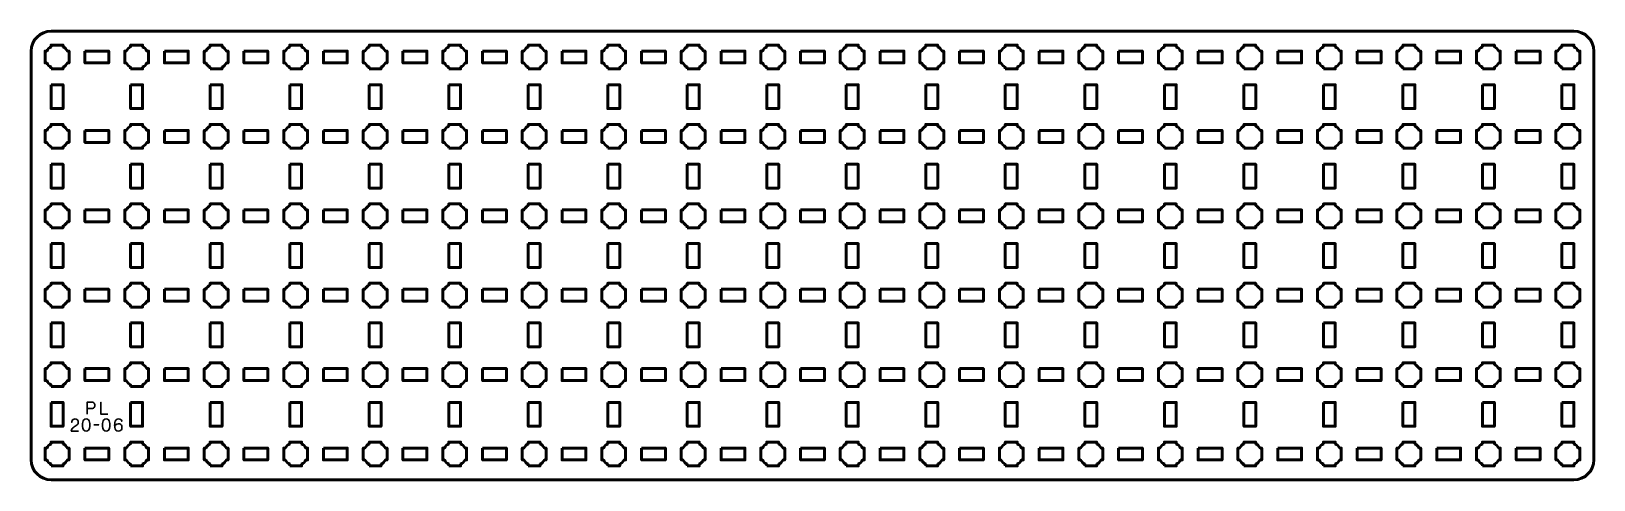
# Model space of a CAD drawing. Header units: centimetres. Extents: x -19.6 to 19.7, y -5.7 to 5.7.
import ezdxf

# ---------------------------------------------------------------- set-up
doc = ezdxf.new("R2010")
doc.units = ezdxf.units.CM
doc.header["$MEASUREMENT"] = 0
doc.layers.add('Layer 1', color=7, linetype='Continuous')

msp = doc.modelspace()

# ---------------------------------------------------------------- linework, layer by layer
at = {"layer": 'Layer 1', "lineweight": 53}
for points, knots in [([(-19.14991, 5.65002), (-19.14991, 5.65002), (19.15005, 5.65002), (19.15005, 5.65002), (19.15005, 5.65002), (19.42701, 5.65002), (19.65001, 5.42692), (19.65001, 5.14992), (19.65001, 5.14992), (19.65001, 5.14992), (19.65001, -5.15006), (19.65001, -5.15006), (19.65001, -5.15006), (19.65001, -5.42706), (19.42701, -5.65002), (19.15005, -5.65002), (19.15005, -5.65002), (19.15005, -5.65002), (-19.14991, -5.65002), (-19.14991, -5.65002), (-19.14991, -5.65002), (-19.42691, -5.65002), (-19.65, -5.42706), (-19.65, -5.15006), (-19.65, -5.15006), (-19.65, -5.15006), (-19.65, 5.14992), (-19.65, 5.14992), (-19.65, 5.14992), (-19.65, 5.42692), (-19.42691, 5.65002), (-19.14991, 5.65002)], [0, 0, 0, 0, 0.125, 0.125, 0.125, 0.125, 0.25, 0.25, 0.25, 0.25, 0.375, 0.375, 0.375, 0.375, 0.5, 0.5, 0.5, 0.5, 0.625, 0.625, 0.625, 0.625, 0.75, 0.75, 0.75, 0.75, 0.875, 0.875, 0.875, 0.875, 1, 1, 1, 1]), ([(-19.14991, 4.69999), (-19.14991, 4.69999), (-19.14991, 4.7401), (-19.14991, 4.7401), (-19.14991, 4.7401), (-19.19552, 4.76642), (-19.23344, 4.80445), (-19.25976, 4.84992), (-19.25976, 4.84992), (-19.25976, 4.84992), (-19.29998, 4.84992), (-19.29998, 4.84992), (-19.29998, 4.84992), (-19.29998, 4.84992), (-19.29998, 4.99999), (-19.29998, 4.99999), (-19.29998, 4.99999), (-19.29998, 4.99999), (-19.29998, 5.14992), (-19.29998, 5.14992), (-19.29998, 5.14992), (-19.29998, 5.14992), (-19.25976, 5.14992), (-19.25976, 5.14992), (-19.25976, 5.14992), (-19.23344, 5.19554), (-19.19552, 5.23346), (-19.14991, 5.25978), (-19.14991, 5.25978), (-19.14991, 5.25978), (-19.14991, 5.29999), (-19.14991, 5.29999), (-19.14991, 5.29999), (-19.14991, 5.29999), (-18.99997, 5.29999), (-18.99997, 5.29999), (-18.99997, 5.29999), (-18.99997, 5.29999), (-18.8499, 5.29999), (-18.8499, 5.29999), (-18.8499, 5.29999), (-18.8499, 5.29999), (-18.8499, 5.25978), (-18.8499, 5.25978), (-18.8499, 5.25978), (-18.80443, 5.23346), (-18.7664, 5.19554), (-18.74008, 5.14992), (-18.74008, 5.14992), (-18.74008, 5.14992), (-18.69997, 5.14992), (-18.69997, 5.14992), (-18.69997, 5.14992), (-18.69997, 5.14992), (-18.69997, 4.99999), (-18.69997, 4.99999), (-18.69997, 4.99999), (-18.69997, 4.99999), (-18.69997, 4.84992), (-18.69997, 4.84992), (-18.69997, 4.84992), (-18.69997, 4.84992), (-18.74008, 4.84992), (-18.74008, 4.84992), (-18.74008, 4.84992), (-18.7664, 4.80445), (-18.80443, 4.76642), (-18.8499, 4.7401), (-18.8499, 4.7401), (-18.8499, 4.7401), (-18.8499, 4.69999), (-18.8499, 4.69999), (-18.8499, 4.69999), (-18.8499, 4.69999), (-18.99997, 4.69999), (-18.99997, 4.69999), (-18.99997, 4.69999), (-18.99997, 4.69999), (-19.14991, 4.69999), (-19.14991, 4.69999)], [0, 0, 0, 0, 0.05, 0.05, 0.05, 0.05, 0.1, 0.1, 0.1, 0.1, 0.15, 0.15, 0.15, 0.15, 0.2, 0.2, 0.2, 0.2, 0.25, 0.25, 0.25, 0.25, 0.3, 0.3, 0.3, 0.3, 0.35, 0.35, 0.35, 0.35, 0.4, 0.4, 0.4, 0.4, 0.45, 0.45, 0.45, 0.45, 0.5, 0.5, 0.5, 0.5, 0.55, 0.55, 0.55, 0.55, 0.6, 0.6, 0.6, 0.6, 0.65, 0.65, 0.65, 0.65, 0.7, 0.7, 0.7, 0.7, 0.75, 0.75, 0.75, 0.75, 0.8, 0.8, 0.8, 0.8, 0.85, 0.85, 0.85, 0.85, 0.9, 0.9, 0.9, 0.9, 0.95, 0.95, 0.95, 0.95, 1, 1, 1, 1]), ([(-18.29996, 5.14992), (-18.29996, 5.14992), (-17.69995, 5.14992), (-17.69995, 5.14992), (-17.69995, 5.14992), (-17.69995, 5.14992), (-17.69995, 4.84992), (-17.69995, 4.84992), (-17.69995, 4.84992), (-17.69995, 4.84992), (-18.29996, 4.84992), (-18.29996, 4.84992), (-18.29996, 4.84992), (-18.29996, 4.84992), (-18.29996, 5.14992), (-18.29996, 5.14992)], [0, 0, 0, 0, 0.25, 0.25, 0.25, 0.25, 0.5, 0.5, 0.5, 0.5, 0.75, 0.75, 0.75, 0.75, 1, 1, 1, 1]), ([(-17.14997, 4.69999), (-17.14997, 4.69999), (-17.14997, 4.7401), (-17.14997, 4.7401), (-17.14997, 4.7401), (-17.19545, 4.76642), (-17.23348, 4.80445), (-17.25979, 4.84992), (-17.25979, 4.84992), (-17.25979, 4.84992), (-17.2999, 4.84992), (-17.2999, 4.84992), (-17.2999, 4.84992), (-17.2999, 4.84992), (-17.2999, 4.99999), (-17.2999, 4.99999), (-17.2999, 4.99999), (-17.2999, 4.99999), (-17.2999, 5.14992), (-17.2999, 5.14992), (-17.2999, 5.14992), (-17.2999, 5.14992), (-17.25979, 5.14992), (-17.25979, 5.14992), (-17.25979, 5.14992), (-17.23348, 5.19554), (-17.19545, 5.23346), (-17.14997, 5.25978), (-17.14997, 5.25978), (-17.14997, 5.25978), (-17.14997, 5.29999), (-17.14997, 5.29999), (-17.14997, 5.29999), (-17.14997, 5.29999), (-16.9999, 5.29999), (-16.9999, 5.29999), (-16.9999, 5.29999), (-16.9999, 5.29999), (-16.84997, 5.29999), (-16.84997, 5.29999), (-16.84997, 5.29999), (-16.84997, 5.29999), (-16.84997, 5.25978), (-16.84997, 5.25978), (-16.84997, 5.25978), (-16.8045, 5.23346), (-16.76647, 5.19554), (-16.74015, 5.14992), (-16.74015, 5.14992), (-16.74015, 5.14992), (-16.6999, 5.14992), (-16.6999, 5.14992), (-16.6999, 5.14992), (-16.6999, 5.14992), (-16.6999, 4.99999), (-16.6999, 4.99999), (-16.6999, 4.99999), (-16.6999, 4.99999), (-16.6999, 4.84992), (-16.6999, 4.84992), (-16.6999, 4.84992), (-16.6999, 4.84992), (-16.74015, 4.84992), (-16.74015, 4.84992), (-16.74015, 4.84992), (-16.76647, 4.80445), (-16.8045, 4.76642), (-16.84997, 4.7401), (-16.84997, 4.7401), (-16.84997, 4.7401), (-16.84997, 4.69999), (-16.84997, 4.69999), (-16.84997, 4.69999), (-16.84997, 4.69999), (-16.9999, 4.69999), (-16.9999, 4.69999), (-16.9999, 4.69999), (-16.9999, 4.69999), (-17.14997, 4.69999), (-17.14997, 4.69999)], [0, 0, 0, 0, 0.05, 0.05, 0.05, 0.05, 0.1, 0.1, 0.1, 0.1, 0.15, 0.15, 0.15, 0.15, 0.2, 0.2, 0.2, 0.2, 0.25, 0.25, 0.25, 0.25, 0.3, 0.3, 0.3, 0.3, 0.35, 0.35, 0.35, 0.35, 0.4, 0.4, 0.4, 0.4, 0.45, 0.45, 0.45, 0.45, 0.5, 0.5, 0.5, 0.5, 0.55, 0.55, 0.55, 0.55, 0.6, 0.6, 0.6, 0.6, 0.65, 0.65, 0.65, 0.65, 0.7, 0.7, 0.7, 0.7, 0.75, 0.75, 0.75, 0.75, 0.8, 0.8, 0.8, 0.8, 0.85, 0.85, 0.85, 0.85, 0.9, 0.9, 0.9, 0.9, 0.95, 0.95, 0.95, 0.95, 1, 1, 1, 1]), ([(-16.29999, 5.14992), (-16.29999, 5.14992), (-15.69999, 5.14992), (-15.69999, 5.14992), (-15.69999, 5.14992), (-15.69999, 5.14992), (-15.69999, 4.84992), (-15.69999, 4.84992), (-15.69999, 4.84992), (-15.69999, 4.84992), (-16.29999, 4.84992), (-16.29999, 4.84992), (-16.29999, 4.84992), (-16.29999, 4.84992), (-16.29999, 5.14992), (-16.29999, 5.14992)], [0, 0, 0, 0, 0.25, 0.25, 0.25, 0.25, 0.5, 0.5, 0.5, 0.5, 0.75, 0.75, 0.75, 0.75, 1, 1, 1, 1]), ([(-15.15004, 4.69999), (-15.15004, 4.69999), (-15.15004, 4.7401), (-15.15004, 4.7401), (-15.15004, 4.7401), (-15.19551, 4.76642), (-15.2334, 4.80445), (-15.25986, 4.84992), (-15.25986, 4.84992), (-15.25986, 4.84992), (-15.29997, 4.84992), (-15.29997, 4.84992), (-15.29997, 4.84992), (-15.29997, 4.84992), (-15.29997, 4.99999), (-15.29997, 4.99999), (-15.29997, 4.99999), (-15.29997, 4.99999), (-15.29997, 5.14992), (-15.29997, 5.14992), (-15.29997, 5.14992), (-15.29997, 5.14992), (-15.25986, 5.14992), (-15.25986, 5.14992), (-15.25986, 5.14992), (-15.2334, 5.19554), (-15.19551, 5.23346), (-15.15004, 5.25978), (-15.15004, 5.25978), (-15.15004, 5.25978), (-15.15004, 5.29999), (-15.15004, 5.29999), (-15.15004, 5.29999), (-15.15004, 5.29999), (-14.99997, 5.29999), (-14.99997, 5.29999), (-14.99997, 5.29999), (-14.99997, 5.29999), (-14.85004, 5.29999), (-14.85004, 5.29999), (-14.85004, 5.29999), (-14.85004, 5.29999), (-14.85004, 5.25978), (-14.85004, 5.25978), (-14.85004, 5.25978), (-14.80442, 5.23346), (-14.7665, 5.19554), (-14.74018, 5.14992), (-14.74018, 5.14992), (-14.74018, 5.14992), (-14.69997, 5.14992), (-14.69997, 5.14992), (-14.69997, 5.14992), (-14.69997, 5.14992), (-14.69997, 4.99999), (-14.69997, 4.99999), (-14.69997, 4.99999), (-14.69997, 4.99999), (-14.69997, 4.84992), (-14.69997, 4.84992), (-14.69997, 4.84992), (-14.69997, 4.84992), (-14.74018, 4.84992), (-14.74018, 4.84992), (-14.74018, 4.84992), (-14.7665, 4.80445), (-14.80442, 4.76642), (-14.85004, 4.7401), (-14.85004, 4.7401), (-14.85004, 4.7401), (-14.85004, 4.69999), (-14.85004, 4.69999), (-14.85004, 4.69999), (-14.85004, 4.69999), (-14.99997, 4.69999), (-14.99997, 4.69999), (-14.99997, 4.69999), (-14.99997, 4.69999), (-15.15004, 4.69999), (-15.15004, 4.69999)], [0, 0, 0, 0, 0.05, 0.05, 0.05, 0.05, 0.1, 0.1, 0.1, 0.1, 0.15, 0.15, 0.15, 0.15, 0.2, 0.2, 0.2, 0.2, 0.25, 0.25, 0.25, 0.25, 0.3, 0.3, 0.3, 0.3, 0.35, 0.35, 0.35, 0.35, 0.4, 0.4, 0.4, 0.4, 0.45, 0.45, 0.45, 0.45, 0.5, 0.5, 0.5, 0.5, 0.55, 0.55, 0.55, 0.55, 0.6, 0.6, 0.6, 0.6, 0.65, 0.65, 0.65, 0.65, 0.7, 0.7, 0.7, 0.7, 0.75, 0.75, 0.75, 0.75, 0.8, 0.8, 0.8, 0.8, 0.85, 0.85, 0.85, 0.85, 0.9, 0.9, 0.9, 0.9, 0.95, 0.95, 0.95, 0.95, 1, 1, 1, 1]), ([(-14.29992, 5.14992), (-14.29992, 5.14992), (-13.69991, 5.14992), (-13.69991, 5.14992), (-13.69991, 5.14992), (-13.69991, 5.14992), (-13.69991, 4.84992), (-13.69991, 4.84992), (-13.69991, 4.84992), (-13.69991, 4.84992), (-14.29992, 4.84992), (-14.29992, 4.84992), (-14.29992, 4.84992), (-14.29992, 4.84992), (-14.29992, 5.14992), (-14.29992, 5.14992)], [0, 0, 0, 0, 0.25, 0.25, 0.25, 0.25, 0.5, 0.5, 0.5, 0.5, 0.75, 0.75, 0.75, 0.75, 1, 1, 1, 1]), ([(-13.14993, 4.69999), (-13.14993, 4.69999), (-13.14993, 4.7401), (-13.14993, 4.7401), (-13.14993, 4.7401), (-13.19555, 4.76642), (-13.23343, 4.80445), (-13.25975, 4.84992), (-13.25975, 4.84992), (-13.25975, 4.84992), (-13.3, 4.84992), (-13.3, 4.84992), (-13.3, 4.84992), (-13.3, 4.84992), (-13.3, 4.99999), (-13.3, 4.99999), (-13.3, 4.99999), (-13.3, 4.99999), (-13.3, 5.14992), (-13.3, 5.14992), (-13.3, 5.14992), (-13.3, 5.14992), (-13.25975, 5.14992), (-13.25975, 5.14992), (-13.25975, 5.14992), (-13.23343, 5.19554), (-13.19555, 5.23346), (-13.14993, 5.25978), (-13.14993, 5.25978), (-13.14993, 5.25978), (-13.14993, 5.29999), (-13.14993, 5.29999), (-13.14993, 5.29999), (-13.14993, 5.29999), (-13, 5.29999), (-13, 5.29999), (-13, 5.29999), (-13, 5.29999), (-12.84993, 5.29999), (-12.84993, 5.29999), (-12.84993, 5.29999), (-12.84993, 5.29999), (-12.84993, 5.25978), (-12.84993, 5.25978), (-12.84993, 5.25978), (-12.80446, 5.23346), (-12.76643, 5.19554), (-12.74011, 5.14992), (-12.74011, 5.14992), (-12.74011, 5.14992), (-12.7, 5.14992), (-12.7, 5.14992), (-12.7, 5.14992), (-12.7, 5.14992), (-12.7, 4.99999), (-12.7, 4.99999), (-12.7, 4.99999), (-12.7, 4.99999), (-12.7, 4.84992), (-12.7, 4.84992), (-12.7, 4.84992), (-12.7, 4.84992), (-12.74011, 4.84992), (-12.74011, 4.84992), (-12.74011, 4.84992), (-12.76643, 4.80445), (-12.80446, 4.76642), (-12.84993, 4.7401), (-12.84993, 4.7401), (-12.84993, 4.7401), (-12.84993, 4.69999), (-12.84993, 4.69999), (-12.84993, 4.69999), (-12.84993, 4.69999), (-13, 4.69999), (-13, 4.69999), (-13, 4.69999), (-13, 4.69999), (-13.14993, 4.69999), (-13.14993, 4.69999)], [0, 0, 0, 0, 0.05, 0.05, 0.05, 0.05, 0.1, 0.1, 0.1, 0.1, 0.15, 0.15, 0.15, 0.15, 0.2, 0.2, 0.2, 0.2, 0.25, 0.25, 0.25, 0.25, 0.3, 0.3, 0.3, 0.3, 0.35, 0.35, 0.35, 0.35, 0.4, 0.4, 0.4, 0.4, 0.45, 0.45, 0.45, 0.45, 0.5, 0.5, 0.5, 0.5, 0.55, 0.55, 0.55, 0.55, 0.6, 0.6, 0.6, 0.6, 0.65, 0.65, 0.65, 0.65, 0.7, 0.7, 0.7, 0.7, 0.75, 0.75, 0.75, 0.75, 0.8, 0.8, 0.8, 0.8, 0.85, 0.85, 0.85, 0.85, 0.9, 0.9, 0.9, 0.9, 0.95, 0.95, 0.95, 0.95, 1, 1, 1, 1]), ([(-12.29995, 5.14992), (-12.29995, 5.14992), (-11.69994, 5.14992), (-11.69994, 5.14992), (-11.69994, 5.14992), (-11.69994, 5.14992), (-11.69994, 4.84992), (-11.69994, 4.84992), (-11.69994, 4.84992), (-11.69994, 4.84992), (-12.29995, 4.84992), (-12.29995, 4.84992), (-12.29995, 4.84992), (-12.29995, 4.84992), (-12.29995, 5.14992), (-12.29995, 5.14992)], [0, 0, 0, 0, 0.25, 0.25, 0.25, 0.25, 0.5, 0.5, 0.5, 0.5, 0.75, 0.75, 0.75, 0.75, 1, 1, 1, 1]), ([(-11.15, 4.69999), (-11.15, 4.69999), (-11.15, 4.7401), (-11.15, 4.7401), (-11.15, 4.7401), (-11.19547, 4.76642), (-11.2335, 4.80445), (-11.25982, 4.84992), (-11.25982, 4.84992), (-11.25982, 4.84992), (-11.29993, 4.84992), (-11.29993, 4.84992), (-11.29993, 4.84992), (-11.29993, 4.84992), (-11.29993, 4.99999), (-11.29993, 4.99999), (-11.29993, 4.99999), (-11.29993, 4.99999), (-11.29993, 5.14992), (-11.29993, 5.14992), (-11.29993, 5.14992), (-11.29993, 5.14992), (-11.25982, 5.14992), (-11.25982, 5.14992), (-11.25982, 5.14992), (-11.2335, 5.19554), (-11.19547, 5.23346), (-11.15, 5.25978), (-11.15, 5.25978), (-11.15, 5.25978), (-11.15, 5.29999), (-11.15, 5.29999), (-11.15, 5.29999), (-11.15, 5.29999), (-10.99993, 5.29999), (-10.99993, 5.29999), (-10.99993, 5.29999), (-10.99993, 5.29999), (-10.85, 5.29999), (-10.85, 5.29999), (-10.85, 5.29999), (-10.85, 5.29999), (-10.85, 5.25978), (-10.85, 5.25978), (-10.85, 5.25978), (-10.80438, 5.23346), (-10.76649, 5.19554), (-10.74018, 5.14992), (-10.74018, 5.14992), (-10.74018, 5.14992), (-10.69993, 5.14992), (-10.69993, 5.14992), (-10.69993, 5.14992), (-10.69993, 5.14992), (-10.69993, 4.99999), (-10.69993, 4.99999), (-10.69993, 4.99999), (-10.69993, 4.99999), (-10.69993, 4.84992), (-10.69993, 4.84992), (-10.69993, 4.84992), (-10.69993, 4.84992), (-10.74018, 4.84992), (-10.74018, 4.84992), (-10.74018, 4.84992), (-10.76649, 4.80445), (-10.80438, 4.76642), (-10.85, 4.7401), (-10.85, 4.7401), (-10.85, 4.7401), (-10.85, 4.69999), (-10.85, 4.69999), (-10.85, 4.69999), (-10.85, 4.69999), (-10.99993, 4.69999), (-10.99993, 4.69999), (-10.99993, 4.69999), (-10.99993, 4.69999), (-11.15, 4.69999), (-11.15, 4.69999)], [0, 0, 0, 0, 0.05, 0.05, 0.05, 0.05, 0.1, 0.1, 0.1, 0.1, 0.15, 0.15, 0.15, 0.15, 0.2, 0.2, 0.2, 0.2, 0.25, 0.25, 0.25, 0.25, 0.3, 0.3, 0.3, 0.3, 0.35, 0.35, 0.35, 0.35, 0.4, 0.4, 0.4, 0.4, 0.45, 0.45, 0.45, 0.45, 0.5, 0.5, 0.5, 0.5, 0.55, 0.55, 0.55, 0.55, 0.6, 0.6, 0.6, 0.6, 0.65, 0.65, 0.65, 0.65, 0.7, 0.7, 0.7, 0.7, 0.75, 0.75, 0.75, 0.75, 0.8, 0.8, 0.8, 0.8, 0.85, 0.85, 0.85, 0.85, 0.9, 0.9, 0.9, 0.9, 0.95, 0.95, 0.95, 0.95, 1, 1, 1, 1]), ([(-10.30002, 5.14992), (-10.30002, 5.14992), (-9.70001, 5.14992), (-9.70001, 5.14992), (-9.70001, 5.14992), (-9.70001, 5.14992), (-9.70001, 4.84992), (-9.70001, 4.84992), (-9.70001, 4.84992), (-9.70001, 4.84992), (-10.30002, 4.84992), (-10.30002, 4.84992), (-10.30002, 4.84992), (-10.30002, 4.84992), (-10.30002, 5.14992), (-10.30002, 5.14992)], [0, 0, 0, 0, 0.25, 0.25, 0.25, 0.25, 0.5, 0.5, 0.5, 0.5, 0.75, 0.75, 0.75, 0.75, 1, 1, 1, 1]), ([(-9.15003, 4.69999), (-9.15003, 4.69999), (-9.15003, 4.7401), (-9.15003, 4.7401), (-9.15003, 4.7401), (-9.1955, 4.76642), (-9.23343, 4.80445), (-9.25989, 4.84992), (-9.25989, 4.84992), (-9.25989, 4.84992), (-9.29996, 4.84992), (-9.29996, 4.84992), (-9.29996, 4.84992), (-9.29996, 4.84992), (-9.29996, 4.99999), (-9.29996, 4.99999), (-9.29996, 4.99999), (-9.29996, 4.99999), (-9.29996, 5.14992), (-9.29996, 5.14992), (-9.29996, 5.14992), (-9.29996, 5.14992), (-9.25989, 5.14992), (-9.25989, 5.14992), (-9.25989, 5.14992), (-9.23343, 5.19554), (-9.1955, 5.23346), (-9.15003, 5.25978), (-9.15003, 5.25978), (-9.15003, 5.25978), (-9.15003, 5.29999), (-9.15003, 5.29999), (-9.15003, 5.29999), (-9.15003, 5.29999), (-8.99996, 5.29999), (-8.99996, 5.29999), (-8.99996, 5.29999), (-8.99996, 5.29999), (-8.85003, 5.29999), (-8.85003, 5.29999), (-8.85003, 5.29999), (-8.85003, 5.29999), (-8.85003, 5.25978), (-8.85003, 5.25978), (-8.85003, 5.25978), (-8.80445, 5.23346), (-8.76653, 5.19554), (-8.74007, 5.14992), (-8.74007, 5.14992), (-8.74007, 5.14992), (-8.69999, 5.14992), (-8.69999, 5.14992), (-8.69999, 5.14992), (-8.69999, 5.14992), (-8.69999, 4.99999), (-8.69999, 4.99999), (-8.69999, 4.99999), (-8.69999, 4.99999), (-8.69999, 4.84992), (-8.69999, 4.84992), (-8.69999, 4.84992), (-8.69999, 4.84992), (-8.74007, 4.84992), (-8.74007, 4.84992), (-8.74007, 4.84992), (-8.76653, 4.80445), (-8.80445, 4.76642), (-8.85003, 4.7401), (-8.85003, 4.7401), (-8.85003, 4.7401), (-8.85003, 4.69999), (-8.85003, 4.69999), (-8.85003, 4.69999), (-8.85003, 4.69999), (-8.99996, 4.69999), (-8.99996, 4.69999), (-8.99996, 4.69999), (-8.99996, 4.69999), (-9.15003, 4.69999), (-9.15003, 4.69999)], [0, 0, 0, 0, 0.05, 0.05, 0.05, 0.05, 0.1, 0.1, 0.1, 0.1, 0.15, 0.15, 0.15, 0.15, 0.2, 0.2, 0.2, 0.2, 0.25, 0.25, 0.25, 0.25, 0.3, 0.3, 0.3, 0.3, 0.35, 0.35, 0.35, 0.35, 0.4, 0.4, 0.4, 0.4, 0.45, 0.45, 0.45, 0.45, 0.5, 0.5, 0.5, 0.5, 0.55, 0.55, 0.55, 0.55, 0.6, 0.6, 0.6, 0.6, 0.65, 0.65, 0.65, 0.65, 0.7, 0.7, 0.7, 0.7, 0.75, 0.75, 0.75, 0.75, 0.8, 0.8, 0.8, 0.8, 0.85, 0.85, 0.85, 0.85, 0.9, 0.9, 0.9, 0.9, 0.95, 0.95, 0.95, 0.95, 1, 1, 1, 1]), ([(-8.29994, 5.14992), (-8.29994, 5.14992), (-7.69994, 5.14992), (-7.69994, 5.14992), (-7.69994, 5.14992), (-7.69994, 5.14992), (-7.69994, 4.84992), (-7.69994, 4.84992), (-7.69994, 4.84992), (-7.69994, 4.84992), (-8.29994, 4.84992), (-8.29994, 4.84992), (-8.29994, 4.84992), (-8.29994, 4.84992), (-8.29994, 5.14992), (-8.29994, 5.14992)], [0, 0, 0, 0, 0.25, 0.25, 0.25, 0.25, 0.5, 0.5, 0.5, 0.5, 0.75, 0.75, 0.75, 0.75, 1, 1, 1, 1]), ([(-7.14996, 4.69999), (-7.14996, 4.69999), (-7.14996, 4.7401), (-7.14996, 4.7401), (-7.14996, 4.7401), (-7.19557, 4.76642), (-7.23346, 4.80445), (-7.25978, 4.84992), (-7.25978, 4.84992), (-7.25978, 4.84992), (-7.30003, 4.84992), (-7.30003, 4.84992), (-7.30003, 4.84992), (-7.30003, 4.84992), (-7.30003, 4.99999), (-7.30003, 4.99999), (-7.30003, 4.99999), (-7.30003, 4.99999), (-7.30003, 5.14992), (-7.30003, 5.14992), (-7.30003, 5.14992), (-7.30003, 5.14992), (-7.25978, 5.14992), (-7.25978, 5.14992), (-7.25978, 5.14992), (-7.23346, 5.19554), (-7.19557, 5.23346), (-7.14996, 5.25978), (-7.14996, 5.25978), (-7.14996, 5.25978), (-7.14996, 5.29999), (-7.14996, 5.29999), (-7.14996, 5.29999), (-7.14996, 5.29999), (-7.00003, 5.29999), (-7.00003, 5.29999), (-7.00003, 5.29999), (-7.00003, 5.29999), (-6.84996, 5.29999), (-6.84996, 5.29999), (-6.84996, 5.29999), (-6.84996, 5.29999), (-6.84996, 5.25978), (-6.84996, 5.25978), (-6.84996, 5.25978), (-6.80448, 5.23346), (-6.76645, 5.19554), (-6.74014, 5.14992), (-6.74014, 5.14992), (-6.74014, 5.14992), (-6.70003, 5.14992), (-6.70003, 5.14992), (-6.70003, 5.14992), (-6.70003, 5.14992), (-6.70003, 4.99999), (-6.70003, 4.99999), (-6.70003, 4.99999), (-6.70003, 4.99999), (-6.70003, 4.84992), (-6.70003, 4.84992), (-6.70003, 4.84992), (-6.70003, 4.84992), (-6.74014, 4.84992), (-6.74014, 4.84992), (-6.74014, 4.84992), (-6.76645, 4.80445), (-6.80448, 4.76642), (-6.84996, 4.7401), (-6.84996, 4.7401), (-6.84996, 4.7401), (-6.84996, 4.69999), (-6.84996, 4.69999), (-6.84996, 4.69999), (-6.84996, 4.69999), (-7.00003, 4.69999), (-7.00003, 4.69999), (-7.00003, 4.69999), (-7.00003, 4.69999), (-7.14996, 4.69999), (-7.14996, 4.69999)], [0, 0, 0, 0, 0.05, 0.05, 0.05, 0.05, 0.1, 0.1, 0.1, 0.1, 0.15, 0.15, 0.15, 0.15, 0.2, 0.2, 0.2, 0.2, 0.25, 0.25, 0.25, 0.25, 0.3, 0.3, 0.3, 0.3, 0.35, 0.35, 0.35, 0.35, 0.4, 0.4, 0.4, 0.4, 0.45, 0.45, 0.45, 0.45, 0.5, 0.5, 0.5, 0.5, 0.55, 0.55, 0.55, 0.55, 0.6, 0.6, 0.6, 0.6, 0.65, 0.65, 0.65, 0.65, 0.7, 0.7, 0.7, 0.7, 0.75, 0.75, 0.75, 0.75, 0.8, 0.8, 0.8, 0.8, 0.85, 0.85, 0.85, 0.85, 0.9, 0.9, 0.9, 0.9, 0.95, 0.95, 0.95, 0.95, 1, 1, 1, 1]), ([(-6.29997, 5.14992), (-6.29997, 5.14992), (-5.69997, 5.14992), (-5.69997, 5.14992), (-5.69997, 5.14992), (-5.69997, 5.14992), (-5.69997, 4.84992), (-5.69997, 4.84992), (-5.69997, 4.84992), (-5.69997, 4.84992), (-6.29997, 4.84992), (-6.29997, 4.84992), (-6.29997, 4.84992), (-6.29997, 4.84992), (-6.29997, 5.14992), (-6.29997, 5.14992)], [0, 0, 0, 0, 0.25, 0.25, 0.25, 0.25, 0.5, 0.5, 0.5, 0.5, 0.75, 0.75, 0.75, 0.75, 1, 1, 1, 1]), ([(-5.15003, 4.69999), (-5.15003, 4.69999), (-5.15003, 4.7401), (-5.15003, 4.7401), (-5.15003, 4.7401), (-5.1955, 4.76642), (-5.23353, 4.80445), (-5.25985, 4.84992), (-5.25985, 4.84992), (-5.25985, 4.84992), (-5.29996, 4.84992), (-5.29996, 4.84992), (-5.29996, 4.84992), (-5.29996, 4.84992), (-5.29996, 4.99999), (-5.29996, 4.99999), (-5.29996, 4.99999), (-5.29996, 4.99999), (-5.29996, 5.14992), (-5.29996, 5.14992), (-5.29996, 5.14992), (-5.29996, 5.14992), (-5.25985, 5.14992), (-5.25985, 5.14992), (-5.25985, 5.14992), (-5.23353, 5.19554), (-5.1955, 5.23346), (-5.15003, 5.25978), (-5.15003, 5.25978), (-5.15003, 5.25978), (-5.15003, 5.29999), (-5.15003, 5.29999), (-5.15003, 5.29999), (-5.15003, 5.29999), (-4.99995, 5.29999), (-4.99995, 5.29999), (-4.99995, 5.29999), (-4.99995, 5.29999), (-4.85002, 5.29999), (-4.85002, 5.29999), (-4.85002, 5.29999), (-4.85002, 5.29999), (-4.85002, 5.25978), (-4.85002, 5.25978), (-4.85002, 5.25978), (-4.80441, 5.23346), (-4.76652, 5.19554), (-4.74017, 5.14992), (-4.74017, 5.14992), (-4.74017, 5.14992), (-4.69995, 5.14992), (-4.69995, 5.14992), (-4.69995, 5.14992), (-4.69995, 5.14992), (-4.69995, 4.99999), (-4.69995, 4.99999), (-4.69995, 4.99999), (-4.69995, 4.99999), (-4.69995, 4.84992), (-4.69995, 4.84992), (-4.69995, 4.84992), (-4.69995, 4.84992), (-4.74017, 4.84992), (-4.74017, 4.84992), (-4.74017, 4.84992), (-4.76652, 4.80445), (-4.80441, 4.76642), (-4.85002, 4.7401), (-4.85002, 4.7401), (-4.85002, 4.7401), (-4.85002, 4.69999), (-4.85002, 4.69999), (-4.85002, 4.69999), (-4.85002, 4.69999), (-4.99995, 4.69999), (-4.99995, 4.69999), (-4.99995, 4.69999), (-4.99995, 4.69999), (-5.15003, 4.69999), (-5.15003, 4.69999)], [0, 0, 0, 0, 0.05, 0.05, 0.05, 0.05, 0.1, 0.1, 0.1, 0.1, 0.15, 0.15, 0.15, 0.15, 0.2, 0.2, 0.2, 0.2, 0.25, 0.25, 0.25, 0.25, 0.3, 0.3, 0.3, 0.3, 0.35, 0.35, 0.35, 0.35, 0.4, 0.4, 0.4, 0.4, 0.45, 0.45, 0.45, 0.45, 0.5, 0.5, 0.5, 0.5, 0.55, 0.55, 0.55, 0.55, 0.6, 0.6, 0.6, 0.6, 0.65, 0.65, 0.65, 0.65, 0.7, 0.7, 0.7, 0.7, 0.75, 0.75, 0.75, 0.75, 0.8, 0.8, 0.8, 0.8, 0.85, 0.85, 0.85, 0.85, 0.9, 0.9, 0.9, 0.9, 0.95, 0.95, 0.95, 0.95, 1, 1, 1, 1]), ([(-4.2999, 5.14992), (-4.2999, 5.14992), (-3.6999, 5.14992), (-3.6999, 5.14992), (-3.6999, 5.14992), (-3.6999, 5.14992), (-3.6999, 4.84992), (-3.6999, 4.84992), (-3.6999, 4.84992), (-3.6999, 4.84992), (-4.2999, 4.84992), (-4.2999, 4.84992), (-4.2999, 4.84992), (-4.2999, 4.84992), (-4.2999, 5.14992), (-4.2999, 5.14992)], [0, 0, 0, 0, 0.25, 0.25, 0.25, 0.25, 0.5, 0.5, 0.5, 0.5, 0.75, 0.75, 0.75, 0.75, 1, 1, 1, 1]), ([(-3.14992, 4.69999), (-3.14992, 4.69999), (-3.14992, 4.7401), (-3.14992, 4.7401), (-3.14992, 4.7401), (-3.19553, 4.76642), (-3.23345, 4.80445), (-3.25991, 4.84992), (-3.25991, 4.84992), (-3.25991, 4.84992), (-3.29999, 4.84992), (-3.29999, 4.84992), (-3.29999, 4.84992), (-3.29999, 4.84992), (-3.29999, 4.99999), (-3.29999, 4.99999), (-3.29999, 4.99999), (-3.29999, 4.99999), (-3.29999, 5.14992), (-3.29999, 5.14992), (-3.29999, 5.14992), (-3.29999, 5.14992), (-3.25991, 5.14992), (-3.25991, 5.14992), (-3.25991, 5.14992), (-3.23345, 5.19554), (-3.19553, 5.23346), (-3.14992, 5.25978), (-3.14992, 5.25978), (-3.14992, 5.25978), (-3.14992, 5.29999), (-3.14992, 5.29999), (-3.14992, 5.29999), (-3.14992, 5.29999), (-2.99999, 5.29999), (-2.99999, 5.29999), (-2.99999, 5.29999), (-2.99999, 5.29999), (-2.84991, 5.29999), (-2.84991, 5.29999), (-2.84991, 5.29999), (-2.84991, 5.29999), (-2.84991, 5.25978), (-2.84991, 5.25978), (-2.84991, 5.25978), (-2.80444, 5.23346), (-2.76655, 5.19554), (-2.74009, 5.14992), (-2.74009, 5.14992), (-2.74009, 5.14992), (-2.69998, 5.14992), (-2.69998, 5.14992), (-2.69998, 5.14992), (-2.69998, 5.14992), (-2.69998, 4.99999), (-2.69998, 4.99999), (-2.69998, 4.99999), (-2.69998, 4.99999), (-2.69998, 4.84992), (-2.69998, 4.84992), (-2.69998, 4.84992), (-2.69998, 4.84992), (-2.74009, 4.84992), (-2.74009, 4.84992), (-2.74009, 4.84992), (-2.76655, 4.80445), (-2.80444, 4.76642), (-2.84991, 4.7401), (-2.84991, 4.7401), (-2.84991, 4.7401), (-2.84991, 4.69999), (-2.84991, 4.69999), (-2.84991, 4.69999), (-2.84991, 4.69999), (-2.99999, 4.69999), (-2.99999, 4.69999), (-2.99999, 4.69999), (-2.99999, 4.69999), (-3.14992, 4.69999), (-3.14992, 4.69999)], [0, 0, 0, 0, 0.05, 0.05, 0.05, 0.05, 0.1, 0.1, 0.1, 0.1, 0.15, 0.15, 0.15, 0.15, 0.2, 0.2, 0.2, 0.2, 0.25, 0.25, 0.25, 0.25, 0.3, 0.3, 0.3, 0.3, 0.35, 0.35, 0.35, 0.35, 0.4, 0.4, 0.4, 0.4, 0.45, 0.45, 0.45, 0.45, 0.5, 0.5, 0.5, 0.5, 0.55, 0.55, 0.55, 0.55, 0.6, 0.6, 0.6, 0.6, 0.65, 0.65, 0.65, 0.65, 0.7, 0.7, 0.7, 0.7, 0.75, 0.75, 0.75, 0.75, 0.8, 0.8, 0.8, 0.8, 0.85, 0.85, 0.85, 0.85, 0.9, 0.9, 0.9, 0.9, 0.95, 0.95, 0.95, 0.95, 1, 1, 1, 1]), ([(-2.29997, 5.14992), (-2.29997, 5.14992), (-1.69996, 5.14992), (-1.69996, 5.14992), (-1.69996, 5.14992), (-1.69996, 5.14992), (-1.69996, 4.84992), (-1.69996, 4.84992), (-1.69996, 4.84992), (-1.69996, 4.84992), (-2.29997, 4.84992), (-2.29997, 4.84992), (-2.29997, 4.84992), (-2.29997, 4.84992), (-2.29997, 5.14992), (-2.29997, 5.14992)], [0, 0, 0, 0, 0.25, 0.25, 0.25, 0.25, 0.5, 0.5, 0.5, 0.5, 0.75, 0.75, 0.75, 0.75, 1, 1, 1, 1]), ([(-1.14998, 4.69999), (-1.14998, 4.69999), (-1.14998, 4.7401), (-1.14998, 4.7401), (-1.14998, 4.7401), (-1.1956, 4.76642), (-1.23349, 4.80445), (-1.2598, 4.84992), (-1.2598, 4.84992), (-1.2598, 4.84992), (-1.30006, 4.84992), (-1.30006, 4.84992), (-1.30006, 4.84992), (-1.30006, 4.84992), (-1.30006, 4.99999), (-1.30006, 4.99999), (-1.30006, 4.99999), (-1.30006, 4.99999), (-1.30006, 5.14992), (-1.30006, 5.14992), (-1.30006, 5.14992), (-1.30006, 5.14992), (-1.2598, 5.14992), (-1.2598, 5.14992), (-1.2598, 5.14992), (-1.23349, 5.19554), (-1.1956, 5.23346), (-1.14998, 5.25978), (-1.14998, 5.25978), (-1.14998, 5.25978), (-1.14998, 5.29999), (-1.14998, 5.29999), (-1.14998, 5.29999), (-1.14998, 5.29999), (-1.00005, 5.29999), (-1.00005, 5.29999), (-1.00005, 5.29999), (-1.00005, 5.29999), (-0.84998, 5.29999), (-0.84998, 5.29999), (-0.84998, 5.29999), (-0.84998, 5.29999), (-0.84998, 5.25978), (-0.84998, 5.25978), (-0.84998, 5.25978), (-0.80451, 5.23346), (-0.76648, 5.19554), (-0.74016, 5.14992), (-0.74016, 5.14992), (-0.74016, 5.14992), (-0.70005, 5.14992), (-0.70005, 5.14992), (-0.70005, 5.14992), (-0.70005, 5.14992), (-0.70005, 4.99999), (-0.70005, 4.99999), (-0.70005, 4.99999), (-0.70005, 4.99999), (-0.70005, 4.84992), (-0.70005, 4.84992), (-0.70005, 4.84992), (-0.70005, 4.84992), (-0.74016, 4.84992), (-0.74016, 4.84992), (-0.74016, 4.84992), (-0.76648, 4.80445), (-0.80451, 4.76642), (-0.84998, 4.7401), (-0.84998, 4.7401), (-0.84998, 4.7401), (-0.84998, 4.69999), (-0.84998, 4.69999), (-0.84998, 4.69999), (-0.84998, 4.69999), (-1.00005, 4.69999), (-1.00005, 4.69999), (-1.00005, 4.69999), (-1.00005, 4.69999), (-1.14998, 4.69999), (-1.14998, 4.69999)], [0, 0, 0, 0, 0.05, 0.05, 0.05, 0.05, 0.1, 0.1, 0.1, 0.1, 0.15, 0.15, 0.15, 0.15, 0.2, 0.2, 0.2, 0.2, 0.25, 0.25, 0.25, 0.25, 0.3, 0.3, 0.3, 0.3, 0.35, 0.35, 0.35, 0.35, 0.4, 0.4, 0.4, 0.4, 0.45, 0.45, 0.45, 0.45, 0.5, 0.5, 0.5, 0.5, 0.55, 0.55, 0.55, 0.55, 0.6, 0.6, 0.6, 0.6, 0.65, 0.65, 0.65, 0.65, 0.7, 0.7, 0.7, 0.7, 0.75, 0.75, 0.75, 0.75, 0.8, 0.8, 0.8, 0.8, 0.85, 0.85, 0.85, 0.85, 0.9, 0.9, 0.9, 0.9, 0.95, 0.95, 0.95, 0.95, 1, 1, 1, 1]), ([(-0.3, 5.14992), (-0.3, 5.14992), (0.3, 5.14992), (0.3, 5.14992), (0.3, 5.14992), (0.3, 5.14992), (0.3, 4.84992), (0.3, 4.84992), (0.3, 4.84992), (0.3, 4.84992), (-0.3, 4.84992), (-0.3, 4.84992), (-0.3, 4.84992), (-0.3, 4.84992), (-0.3, 5.14992), (-0.3, 5.14992)], [0, 0, 0, 0, 0.25, 0.25, 0.25, 0.25, 0.5, 0.5, 0.5, 0.5, 0.75, 0.75, 0.75, 0.75, 1, 1, 1, 1]), ([(0.84995, 4.69999), (0.84995, 4.69999), (0.84995, 4.7401), (0.84995, 4.7401), (0.84995, 4.7401), (0.80448, 4.76642), (0.76645, 4.80445), (0.74013, 4.84992), (0.74013, 4.84992), (0.74013, 4.84992), (0.70002, 4.84992), (0.70002, 4.84992), (0.70002, 4.84992), (0.70002, 4.84992), (0.70002, 4.99999), (0.70002, 4.99999), (0.70002, 4.99999), (0.70002, 4.99999), (0.70002, 5.14992), (0.70002, 5.14992), (0.70002, 5.14992), (0.70002, 5.14992), (0.74013, 5.14992), (0.74013, 5.14992), (0.74013, 5.14992), (0.76645, 5.19554), (0.80448, 5.23346), (0.84995, 5.25978), (0.84995, 5.25978), (0.84995, 5.25978), (0.84995, 5.29999), (0.84995, 5.29999), (0.84995, 5.29999), (0.84995, 5.29999), (1.00002, 5.29999), (1.00002, 5.29999), (1.00002, 5.29999), (1.00002, 5.29999), (1.14995, 5.29999), (1.14995, 5.29999), (1.14995, 5.29999), (1.14995, 5.29999), (1.14995, 5.25978), (1.14995, 5.25978), (1.14995, 5.25978), (1.19557, 5.23346), (1.23349, 5.19554), (1.25981, 5.14992), (1.25981, 5.14992), (1.25981, 5.14992), (1.30002, 5.14992), (1.30002, 5.14992), (1.30002, 5.14992), (1.30002, 5.14992), (1.30002, 4.99999), (1.30002, 4.99999), (1.30002, 4.99999), (1.30002, 4.99999), (1.30002, 4.84992), (1.30002, 4.84992), (1.30002, 4.84992), (1.30002, 4.84992), (1.25981, 4.84992), (1.25981, 4.84992), (1.25981, 4.84992), (1.23349, 4.80445), (1.19557, 4.76642), (1.14995, 4.7401), (1.14995, 4.7401), (1.14995, 4.7401), (1.14995, 4.69999), (1.14995, 4.69999), (1.14995, 4.69999), (1.14995, 4.69999), (1.00002, 4.69999), (1.00002, 4.69999), (1.00002, 4.69999), (1.00002, 4.69999), (0.84995, 4.69999), (0.84995, 4.69999)], [0, 0, 0, 0, 0.05, 0.05, 0.05, 0.05, 0.1, 0.1, 0.1, 0.1, 0.15, 0.15, 0.15, 0.15, 0.2, 0.2, 0.2, 0.2, 0.25, 0.25, 0.25, 0.25, 0.3, 0.3, 0.3, 0.3, 0.35, 0.35, 0.35, 0.35, 0.4, 0.4, 0.4, 0.4, 0.45, 0.45, 0.45, 0.45, 0.5, 0.5, 0.5, 0.5, 0.55, 0.55, 0.55, 0.55, 0.6, 0.6, 0.6, 0.6, 0.65, 0.65, 0.65, 0.65, 0.7, 0.7, 0.7, 0.7, 0.75, 0.75, 0.75, 0.75, 0.8, 0.8, 0.8, 0.8, 0.85, 0.85, 0.85, 0.85, 0.9, 0.9, 0.9, 0.9, 0.95, 0.95, 0.95, 0.95, 1, 1, 1, 1]), ([(1.70007, 5.14992), (1.70007, 5.14992), (2.30008, 5.14992), (2.30008, 5.14992), (2.30008, 5.14992), (2.30008, 5.14992), (2.30008, 4.84992), (2.30008, 4.84992), (2.30008, 4.84992), (2.30008, 4.84992), (1.70007, 4.84992), (1.70007, 4.84992), (1.70007, 4.84992), (1.70007, 4.84992), (1.70007, 5.14992), (1.70007, 5.14992)], [0, 0, 0, 0, 0.25, 0.25, 0.25, 0.25, 0.5, 0.5, 0.5, 0.5, 0.75, 0.75, 0.75, 0.75, 1, 1, 1, 1]), ([(2.85006, 4.69999), (2.85006, 4.69999), (2.85006, 4.7401), (2.85006, 4.7401), (2.85006, 4.7401), (2.80444, 4.76642), (2.76655, 4.80445), (2.7402, 4.84992), (2.7402, 4.84992), (2.7402, 4.84992), (2.69999, 4.84992), (2.69999, 4.84992), (2.69999, 4.84992), (2.69999, 4.84992), (2.69999, 4.99999), (2.69999, 4.99999), (2.69999, 4.99999), (2.69999, 4.99999), (2.69999, 5.14992), (2.69999, 5.14992), (2.69999, 5.14992), (2.69999, 5.14992), (2.7402, 5.14992), (2.7402, 5.14992), (2.7402, 5.14992), (2.76655, 5.19554), (2.80444, 5.23346), (2.85006, 5.25978), (2.85006, 5.25978), (2.85006, 5.25978), (2.85006, 5.29999), (2.85006, 5.29999), (2.85006, 5.29999), (2.85006, 5.29999), (2.99999, 5.29999), (2.99999, 5.29999), (2.99999, 5.29999), (2.99999, 5.29999), (3.15006, 5.29999), (3.15006, 5.29999), (3.15006, 5.29999), (3.15006, 5.29999), (3.15006, 5.25978), (3.15006, 5.25978), (3.15006, 5.25978), (3.19553, 5.23346), (3.23342, 5.19554), (3.25988, 5.14992), (3.25988, 5.14992), (3.25988, 5.14992), (3.29999, 5.14992), (3.29999, 5.14992), (3.29999, 5.14992), (3.29999, 5.14992), (3.29999, 4.99999), (3.29999, 4.99999), (3.29999, 4.99999), (3.29999, 4.99999), (3.29999, 4.84992), (3.29999, 4.84992), (3.29999, 4.84992), (3.29999, 4.84992), (3.25988, 4.84992), (3.25988, 4.84992), (3.25988, 4.84992), (3.23342, 4.80445), (3.19553, 4.76642), (3.15006, 4.7401), (3.15006, 4.7401), (3.15006, 4.7401), (3.15006, 4.69999), (3.15006, 4.69999), (3.15006, 4.69999), (3.15006, 4.69999), (2.99999, 4.69999), (2.99999, 4.69999), (2.99999, 4.69999), (2.99999, 4.69999), (2.85006, 4.69999), (2.85006, 4.69999)], [0, 0, 0, 0, 0.05, 0.05, 0.05, 0.05, 0.1, 0.1, 0.1, 0.1, 0.15, 0.15, 0.15, 0.15, 0.2, 0.2, 0.2, 0.2, 0.25, 0.25, 0.25, 0.25, 0.3, 0.3, 0.3, 0.3, 0.35, 0.35, 0.35, 0.35, 0.4, 0.4, 0.4, 0.4, 0.45, 0.45, 0.45, 0.45, 0.5, 0.5, 0.5, 0.5, 0.55, 0.55, 0.55, 0.55, 0.6, 0.6, 0.6, 0.6, 0.65, 0.65, 0.65, 0.65, 0.7, 0.7, 0.7, 0.7, 0.75, 0.75, 0.75, 0.75, 0.8, 0.8, 0.8, 0.8, 0.85, 0.85, 0.85, 0.85, 0.9, 0.9, 0.9, 0.9, 0.95, 0.95, 0.95, 0.95, 1, 1, 1, 1]), ([(3.70004, 5.14992), (3.70004, 5.14992), (4.30004, 5.14992), (4.30004, 5.14992), (4.30004, 5.14992), (4.30004, 5.14992), (4.30004, 4.84992), (4.30004, 4.84992), (4.30004, 4.84992), (4.30004, 4.84992), (3.70004, 4.84992), (3.70004, 4.84992), (3.70004, 4.84992), (3.70004, 4.84992), (3.70004, 5.14992), (3.70004, 5.14992)], [0, 0, 0, 0, 0.25, 0.25, 0.25, 0.25, 0.5, 0.5, 0.5, 0.5, 0.75, 0.75, 0.75, 0.75, 1, 1, 1, 1]), ([(4.84999, 4.69999), (4.84999, 4.69999), (4.84999, 4.7401), (4.84999, 4.7401), (4.84999, 4.7401), (4.80452, 4.76642), (4.76649, 4.80445), (4.74017, 4.84992), (4.74017, 4.84992), (4.74017, 4.84992), (4.69992, 4.84992), (4.69992, 4.84992), (4.69992, 4.84992), (4.69992, 4.84992), (4.69992, 4.99999), (4.69992, 4.99999), (4.69992, 4.99999), (4.69992, 4.99999), (4.69992, 5.14992), (4.69992, 5.14992), (4.69992, 5.14992), (4.69992, 5.14992), (4.74017, 5.14992), (4.74017, 5.14992), (4.74017, 5.14992), (4.76649, 5.19554), (4.80452, 5.23346), (4.84999, 5.25978), (4.84999, 5.25978), (4.84999, 5.25978), (4.84999, 5.29999), (4.84999, 5.29999), (4.84999, 5.29999), (4.84999, 5.29999), (4.99992, 5.29999), (4.99992, 5.29999), (4.99992, 5.29999), (4.99992, 5.29999), (5.14999, 5.29999), (5.14999, 5.29999), (5.14999, 5.29999), (5.14999, 5.29999), (5.14999, 5.25978), (5.14999, 5.25978), (5.14999, 5.25978), (5.19547, 5.23346), (5.23349, 5.19554), (5.25981, 5.14992), (5.25981, 5.14992), (5.25981, 5.14992), (5.29992, 5.14992), (5.29992, 5.14992), (5.29992, 5.14992), (5.29992, 5.14992), (5.29992, 4.99999), (5.29992, 4.99999), (5.29992, 4.99999), (5.29992, 4.99999), (5.29992, 4.84992), (5.29992, 4.84992), (5.29992, 4.84992), (5.29992, 4.84992), (5.25981, 4.84992), (5.25981, 4.84992), (5.25981, 4.84992), (5.23349, 4.80445), (5.19547, 4.76642), (5.14999, 4.7401), (5.14999, 4.7401), (5.14999, 4.7401), (5.14999, 4.69999), (5.14999, 4.69999), (5.14999, 4.69999), (5.14999, 4.69999), (4.99992, 4.69999), (4.99992, 4.69999), (4.99992, 4.69999), (4.99992, 4.69999), (4.84999, 4.69999), (4.84999, 4.69999)], [0, 0, 0, 0, 0.05, 0.05, 0.05, 0.05, 0.1, 0.1, 0.1, 0.1, 0.15, 0.15, 0.15, 0.15, 0.2, 0.2, 0.2, 0.2, 0.25, 0.25, 0.25, 0.25, 0.3, 0.3, 0.3, 0.3, 0.35, 0.35, 0.35, 0.35, 0.4, 0.4, 0.4, 0.4, 0.45, 0.45, 0.45, 0.45, 0.5, 0.5, 0.5, 0.5, 0.55, 0.55, 0.55, 0.55, 0.6, 0.6, 0.6, 0.6, 0.65, 0.65, 0.65, 0.65, 0.7, 0.7, 0.7, 0.7, 0.75, 0.75, 0.75, 0.75, 0.8, 0.8, 0.8, 0.8, 0.85, 0.85, 0.85, 0.85, 0.9, 0.9, 0.9, 0.9, 0.95, 0.95, 0.95, 0.95, 1, 1, 1, 1]), ([(5.70011, 5.14992), (5.70011, 5.14992), (6.30012, 5.14992), (6.30012, 5.14992), (6.30012, 5.14992), (6.30012, 5.14992), (6.30012, 4.84992), (6.30012, 4.84992), (6.30012, 4.84992), (6.30012, 4.84992), (5.70011, 4.84992), (5.70011, 4.84992), (5.70011, 4.84992), (5.70011, 4.84992), (5.70011, 5.14992), (5.70011, 5.14992)], [0, 0, 0, 0, 0.25, 0.25, 0.25, 0.25, 0.5, 0.5, 0.5, 0.5, 0.75, 0.75, 0.75, 0.75, 1, 1, 1, 1]), ([(6.84996, 4.69999), (6.84996, 4.69999), (6.84996, 4.7401), (6.84996, 4.7401), (6.84996, 4.7401), (6.80448, 4.76642), (6.76642, 4.80445), (6.7401, 4.84992), (6.7401, 4.84992), (6.7401, 4.84992), (6.70003, 4.84992), (6.70003, 4.84992), (6.70003, 4.84992), (6.70003, 4.84992), (6.70003, 4.99999), (6.70003, 4.99999), (6.70003, 4.99999), (6.70003, 4.99999), (6.70003, 5.14992), (6.70003, 5.14992), (6.70003, 5.14992), (6.70003, 5.14992), (6.7401, 5.14992), (6.7401, 5.14992), (6.7401, 5.14992), (6.76642, 5.19554), (6.80448, 5.23346), (6.84996, 5.25978), (6.84996, 5.25978), (6.84996, 5.25978), (6.84996, 5.29999), (6.84996, 5.29999), (6.84996, 5.29999), (6.84996, 5.29999), (6.99999, 5.29999), (6.99999, 5.29999), (6.99999, 5.29999), (6.99999, 5.29999), (7.14992, 5.29999), (7.14992, 5.29999), (7.14992, 5.29999), (7.14992, 5.29999), (7.14992, 5.25978), (7.14992, 5.25978), (7.14992, 5.25978), (7.19554, 5.23346), (7.23346, 5.19554), (7.25978, 5.14992), (7.25978, 5.14992), (7.25978, 5.14992), (7.3, 5.14992), (7.3, 5.14992), (7.3, 5.14992), (7.3, 5.14992), (7.3, 4.99999), (7.3, 4.99999), (7.3, 4.99999), (7.3, 4.99999), (7.3, 4.84992), (7.3, 4.84992), (7.3, 4.84992), (7.3, 4.84992), (7.25978, 4.84992), (7.25978, 4.84992), (7.25978, 4.84992), (7.23346, 4.80445), (7.19554, 4.76642), (7.14992, 4.7401), (7.14992, 4.7401), (7.14992, 4.7401), (7.14992, 4.69999), (7.14992, 4.69999), (7.14992, 4.69999), (7.14992, 4.69999), (6.99999, 4.69999), (6.99999, 4.69999), (6.99999, 4.69999), (6.99999, 4.69999), (6.84996, 4.69999), (6.84996, 4.69999)], [0, 0, 0, 0, 0.05, 0.05, 0.05, 0.05, 0.1, 0.1, 0.1, 0.1, 0.15, 0.15, 0.15, 0.15, 0.2, 0.2, 0.2, 0.2, 0.25, 0.25, 0.25, 0.25, 0.3, 0.3, 0.3, 0.3, 0.35, 0.35, 0.35, 0.35, 0.4, 0.4, 0.4, 0.4, 0.45, 0.45, 0.45, 0.45, 0.5, 0.5, 0.5, 0.5, 0.55, 0.55, 0.55, 0.55, 0.6, 0.6, 0.6, 0.6, 0.65, 0.65, 0.65, 0.65, 0.7, 0.7, 0.7, 0.7, 0.75, 0.75, 0.75, 0.75, 0.8, 0.8, 0.8, 0.8, 0.85, 0.85, 0.85, 0.85, 0.9, 0.9, 0.9, 0.9, 0.95, 0.95, 0.95, 0.95, 1, 1, 1, 1]), ([(7.70005, 5.14992), (7.70005, 5.14992), (8.30005, 5.14992), (8.30005, 5.14992), (8.30005, 5.14992), (8.30005, 5.14992), (8.30005, 4.84992), (8.30005, 4.84992), (8.30005, 4.84992), (8.30005, 4.84992), (7.70005, 4.84992), (7.70005, 4.84992), (7.70005, 4.84992), (7.70005, 4.84992), (7.70005, 5.14992), (7.70005, 5.14992)], [0, 0, 0, 0, 0.25, 0.25, 0.25, 0.25, 0.5, 0.5, 0.5, 0.5, 0.75, 0.75, 0.75, 0.75, 1, 1, 1, 1]), ([(8.85003, 4.69999), (8.85003, 4.69999), (8.85003, 4.7401), (8.85003, 4.7401), (8.85003, 4.7401), (8.80442, 4.76642), (8.76653, 4.80445), (8.74021, 4.84992), (8.74021, 4.84992), (8.74021, 4.84992), (8.69996, 4.84992), (8.69996, 4.84992), (8.69996, 4.84992), (8.69996, 4.84992), (8.69996, 4.99999), (8.69996, 4.99999), (8.69996, 4.99999), (8.69996, 4.99999), (8.69996, 5.14992), (8.69996, 5.14992), (8.69996, 5.14992), (8.69996, 5.14992), (8.74021, 5.14992), (8.74021, 5.14992), (8.74021, 5.14992), (8.76653, 5.19554), (8.80442, 5.23346), (8.85003, 5.25978), (8.85003, 5.25978), (8.85003, 5.25978), (8.85003, 5.29999), (8.85003, 5.29999), (8.85003, 5.29999), (8.85003, 5.29999), (8.99996, 5.29999), (8.99996, 5.29999), (8.99996, 5.29999), (8.99996, 5.29999), (9.15003, 5.29999), (9.15003, 5.29999), (9.15003, 5.29999), (9.15003, 5.29999), (9.15003, 5.25978), (9.15003, 5.25978), (9.15003, 5.25978), (9.19551, 5.23346), (9.23354, 5.19554), (9.25985, 5.14992), (9.25985, 5.14992), (9.25985, 5.14992), (9.29996, 5.14992), (9.29996, 5.14992), (9.29996, 5.14992), (9.29996, 5.14992), (9.29996, 4.99999), (9.29996, 4.99999), (9.29996, 4.99999), (9.29996, 4.99999), (9.29996, 4.84992), (9.29996, 4.84992), (9.29996, 4.84992), (9.29996, 4.84992), (9.25985, 4.84992), (9.25985, 4.84992), (9.25985, 4.84992), (9.23354, 4.80445), (9.19551, 4.76642), (9.15003, 4.7401), (9.15003, 4.7401), (9.15003, 4.7401), (9.15003, 4.69999), (9.15003, 4.69999), (9.15003, 4.69999), (9.15003, 4.69999), (8.99996, 4.69999), (8.99996, 4.69999), (8.99996, 4.69999), (8.99996, 4.69999), (8.85003, 4.69999), (8.85003, 4.69999)], [0, 0, 0, 0, 0.05, 0.05, 0.05, 0.05, 0.1, 0.1, 0.1, 0.1, 0.15, 0.15, 0.15, 0.15, 0.2, 0.2, 0.2, 0.2, 0.25, 0.25, 0.25, 0.25, 0.3, 0.3, 0.3, 0.3, 0.35, 0.35, 0.35, 0.35, 0.4, 0.4, 0.4, 0.4, 0.45, 0.45, 0.45, 0.45, 0.5, 0.5, 0.5, 0.5, 0.55, 0.55, 0.55, 0.55, 0.6, 0.6, 0.6, 0.6, 0.65, 0.65, 0.65, 0.65, 0.7, 0.7, 0.7, 0.7, 0.75, 0.75, 0.75, 0.75, 0.8, 0.8, 0.8, 0.8, 0.85, 0.85, 0.85, 0.85, 0.9, 0.9, 0.9, 0.9, 0.95, 0.95, 0.95, 0.95, 1, 1, 1, 1]), ([(9.70001, 5.14992), (9.70001, 5.14992), (10.30002, 5.14992), (10.30002, 5.14992), (10.30002, 5.14992), (10.30002, 5.14992), (10.30002, 4.84992), (10.30002, 4.84992), (10.30002, 4.84992), (10.30002, 4.84992), (9.70001, 4.84992), (9.70001, 4.84992), (9.70001, 4.84992), (9.70001, 4.84992), (9.70001, 5.14992), (9.70001, 5.14992)], [0, 0, 0, 0, 0.25, 0.25, 0.25, 0.25, 0.5, 0.5, 0.5, 0.5, 0.75, 0.75, 0.75, 0.75, 1, 1, 1, 1]), ([(10.84996, 4.69999), (10.84996, 4.69999), (10.84996, 4.7401), (10.84996, 4.7401), (10.84996, 4.7401), (10.80449, 4.76642), (10.76646, 4.80445), (10.74014, 4.84992), (10.74014, 4.84992), (10.74014, 4.84992), (10.70003, 4.84992), (10.70003, 4.84992), (10.70003, 4.84992), (10.70003, 4.84992), (10.70003, 4.99999), (10.70003, 4.99999), (10.70003, 4.99999), (10.70003, 4.99999), (10.70003, 5.14992), (10.70003, 5.14992), (10.70003, 5.14992), (10.70003, 5.14992), (10.74014, 5.14992), (10.74014, 5.14992), (10.74014, 5.14992), (10.76646, 5.19554), (10.80449, 5.23346), (10.84996, 5.25978), (10.84996, 5.25978), (10.84996, 5.25978), (10.84996, 5.29999), (10.84996, 5.29999), (10.84996, 5.29999), (10.84996, 5.29999), (11.00004, 5.29999), (11.00004, 5.29999), (11.00004, 5.29999), (11.00004, 5.29999), (11.14997, 5.29999), (11.14997, 5.29999), (11.14997, 5.29999), (11.14997, 5.29999), (11.14997, 5.25978), (11.14997, 5.25978), (11.14997, 5.25978), (11.19544, 5.23346), (11.23347, 5.19554), (11.25979, 5.14992), (11.25979, 5.14992), (11.25979, 5.14992), (11.30004, 5.14992), (11.30004, 5.14992), (11.30004, 5.14992), (11.30004, 5.14992), (11.30004, 4.99999), (11.30004, 4.99999), (11.30004, 4.99999), (11.30004, 4.99999), (11.30004, 4.84992), (11.30004, 4.84992), (11.30004, 4.84992), (11.30004, 4.84992), (11.25979, 4.84992), (11.25979, 4.84992), (11.25979, 4.84992), (11.23347, 4.80445), (11.19544, 4.76642), (11.14997, 4.7401), (11.14997, 4.7401), (11.14997, 4.7401), (11.14997, 4.69999), (11.14997, 4.69999), (11.14997, 4.69999), (11.14997, 4.69999), (11.00004, 4.69999), (11.00004, 4.69999), (11.00004, 4.69999), (11.00004, 4.69999), (10.84996, 4.69999), (10.84996, 4.69999)], [0, 0, 0, 0, 0.05, 0.05, 0.05, 0.05, 0.1, 0.1, 0.1, 0.1, 0.15, 0.15, 0.15, 0.15, 0.2, 0.2, 0.2, 0.2, 0.25, 0.25, 0.25, 0.25, 0.3, 0.3, 0.3, 0.3, 0.35, 0.35, 0.35, 0.35, 0.4, 0.4, 0.4, 0.4, 0.45, 0.45, 0.45, 0.45, 0.5, 0.5, 0.5, 0.5, 0.55, 0.55, 0.55, 0.55, 0.6, 0.6, 0.6, 0.6, 0.65, 0.65, 0.65, 0.65, 0.7, 0.7, 0.7, 0.7, 0.75, 0.75, 0.75, 0.75, 0.8, 0.8, 0.8, 0.8, 0.85, 0.85, 0.85, 0.85, 0.9, 0.9, 0.9, 0.9, 0.95, 0.95, 0.95, 0.95, 1, 1, 1, 1]), ([(11.70009, 5.14992), (11.70009, 5.14992), (12.30009, 5.14992), (12.30009, 5.14992), (12.30009, 5.14992), (12.30009, 5.14992), (12.30009, 4.84992), (12.30009, 4.84992), (12.30009, 4.84992), (12.30009, 4.84992), (11.70009, 4.84992), (11.70009, 4.84992), (11.70009, 4.84992), (11.70009, 4.84992), (11.70009, 5.14992), (11.70009, 5.14992)], [0, 0, 0, 0, 0.25, 0.25, 0.25, 0.25, 0.5, 0.5, 0.5, 0.5, 0.75, 0.75, 0.75, 0.75, 1, 1, 1, 1]), ([(12.84993, 4.69999), (12.84993, 4.69999), (12.84993, 4.7401), (12.84993, 4.7401), (12.84993, 4.7401), (12.80446, 4.76642), (12.76653, 4.80445), (12.74008, 4.84992), (12.74008, 4.84992), (12.74008, 4.84992), (12.7, 4.84992), (12.7, 4.84992), (12.7, 4.84992), (12.7, 4.84992), (12.7, 4.99999), (12.7, 4.99999), (12.7, 4.99999), (12.7, 4.99999), (12.7, 5.14992), (12.7, 5.14992), (12.7, 5.14992), (12.7, 5.14992), (12.74008, 5.14992), (12.74008, 5.14992), (12.74008, 5.14992), (12.76653, 5.19554), (12.80446, 5.23346), (12.84993, 5.25978), (12.84993, 5.25978), (12.84993, 5.25978), (12.84993, 5.29999), (12.84993, 5.29999), (12.84993, 5.29999), (12.84993, 5.29999), (13, 5.29999), (13, 5.29999), (13, 5.29999), (13, 5.29999), (13.14993, 5.29999), (13.14993, 5.29999), (13.14993, 5.29999), (13.14993, 5.29999), (13.14993, 5.25978), (13.14993, 5.25978), (13.14993, 5.25978), (13.19555, 5.23346), (13.23344, 5.19554), (13.25975, 5.14992), (13.25975, 5.14992), (13.25975, 5.14992), (13.30001, 5.14992), (13.30001, 5.14992), (13.30001, 5.14992), (13.30001, 5.14992), (13.30001, 4.99999), (13.30001, 4.99999), (13.30001, 4.99999), (13.30001, 4.99999), (13.30001, 4.84992), (13.30001, 4.84992), (13.30001, 4.84992), (13.30001, 4.84992), (13.25975, 4.84992), (13.25975, 4.84992), (13.25975, 4.84992), (13.23344, 4.80445), (13.19555, 4.76642), (13.14993, 4.7401), (13.14993, 4.7401), (13.14993, 4.7401), (13.14993, 4.69999), (13.14993, 4.69999), (13.14993, 4.69999), (13.14993, 4.69999), (13, 4.69999), (13, 4.69999), (13, 4.69999), (13, 4.69999), (12.84993, 4.69999), (12.84993, 4.69999)], [0, 0, 0, 0, 0.05, 0.05, 0.05, 0.05, 0.1, 0.1, 0.1, 0.1, 0.15, 0.15, 0.15, 0.15, 0.2, 0.2, 0.2, 0.2, 0.25, 0.25, 0.25, 0.25, 0.3, 0.3, 0.3, 0.3, 0.35, 0.35, 0.35, 0.35, 0.4, 0.4, 0.4, 0.4, 0.45, 0.45, 0.45, 0.45, 0.5, 0.5, 0.5, 0.5, 0.55, 0.55, 0.55, 0.55, 0.6, 0.6, 0.6, 0.6, 0.65, 0.65, 0.65, 0.65, 0.7, 0.7, 0.7, 0.7, 0.75, 0.75, 0.75, 0.75, 0.8, 0.8, 0.8, 0.8, 0.85, 0.85, 0.85, 0.85, 0.9, 0.9, 0.9, 0.9, 0.95, 0.95, 0.95, 0.95, 1, 1, 1, 1]), ([(13.70002, 5.14992), (13.70002, 5.14992), (14.30002, 5.14992), (14.30002, 5.14992), (14.30002, 5.14992), (14.30002, 5.14992), (14.30002, 4.84992), (14.30002, 4.84992), (14.30002, 4.84992), (14.30002, 4.84992), (13.70002, 4.84992), (13.70002, 4.84992), (13.70002, 4.84992), (13.70002, 4.84992), (13.70002, 5.14992), (13.70002, 5.14992)], [0, 0, 0, 0, 0.25, 0.25, 0.25, 0.25, 0.5, 0.5, 0.5, 0.5, 0.75, 0.75, 0.75, 0.75, 1, 1, 1, 1]), ([(14.85001, 4.69999), (14.85001, 4.69999), (14.85001, 4.7401), (14.85001, 4.7401), (14.85001, 4.7401), (14.80439, 4.76642), (14.7665, 4.80445), (14.74019, 4.84992), (14.74019, 4.84992), (14.74019, 4.84992), (14.69993, 4.84992), (14.69993, 4.84992), (14.69993, 4.84992), (14.69993, 4.84992), (14.69993, 4.99999), (14.69993, 4.99999), (14.69993, 4.99999), (14.69993, 4.99999), (14.69993, 5.14992), (14.69993, 5.14992), (14.69993, 5.14992), (14.69993, 5.14992), (14.74019, 5.14992), (14.74019, 5.14992), (14.74019, 5.14992), (14.7665, 5.19554), (14.80439, 5.23346), (14.85001, 5.25978), (14.85001, 5.25978), (14.85001, 5.25978), (14.85001, 5.29999), (14.85001, 5.29999), (14.85001, 5.29999), (14.85001, 5.29999), (14.99994, 5.29999), (14.99994, 5.29999), (14.99994, 5.29999), (14.99994, 5.29999), (15.15001, 5.29999), (15.15001, 5.29999), (15.15001, 5.29999), (15.15001, 5.29999), (15.15001, 5.25978), (15.15001, 5.25978), (15.15001, 5.25978), (15.19548, 5.23346), (15.23351, 5.19554), (15.25983, 5.14992), (15.25983, 5.14992), (15.25983, 5.14992), (15.29994, 5.14992), (15.29994, 5.14992), (15.29994, 5.14992), (15.29994, 5.14992), (15.29994, 4.99999), (15.29994, 4.99999), (15.29994, 4.99999), (15.29994, 4.99999), (15.29994, 4.84992), (15.29994, 4.84992), (15.29994, 4.84992), (15.29994, 4.84992), (15.25983, 4.84992), (15.25983, 4.84992), (15.25983, 4.84992), (15.23351, 4.80445), (15.19548, 4.76642), (15.15001, 4.7401), (15.15001, 4.7401), (15.15001, 4.7401), (15.15001, 4.69999), (15.15001, 4.69999), (15.15001, 4.69999), (15.15001, 4.69999), (14.99994, 4.69999), (14.99994, 4.69999), (14.99994, 4.69999), (14.99994, 4.69999), (14.85001, 4.69999), (14.85001, 4.69999)], [0, 0, 0, 0, 0.05, 0.05, 0.05, 0.05, 0.1, 0.1, 0.1, 0.1, 0.15, 0.15, 0.15, 0.15, 0.2, 0.2, 0.2, 0.2, 0.25, 0.25, 0.25, 0.25, 0.3, 0.3, 0.3, 0.3, 0.35, 0.35, 0.35, 0.35, 0.4, 0.4, 0.4, 0.4, 0.45, 0.45, 0.45, 0.45, 0.5, 0.5, 0.5, 0.5, 0.55, 0.55, 0.55, 0.55, 0.6, 0.6, 0.6, 0.6, 0.65, 0.65, 0.65, 0.65, 0.7, 0.7, 0.7, 0.7, 0.75, 0.75, 0.75, 0.75, 0.8, 0.8, 0.8, 0.8, 0.85, 0.85, 0.85, 0.85, 0.9, 0.9, 0.9, 0.9, 0.95, 0.95, 0.95, 0.95, 1, 1, 1, 1]), ([(15.69999, 5.14992), (15.69999, 5.14992), (16.29999, 5.14992), (16.29999, 5.14992), (16.29999, 5.14992), (16.29999, 5.14992), (16.29999, 4.84992), (16.29999, 4.84992), (16.29999, 4.84992), (16.29999, 4.84992), (15.69999, 4.84992), (15.69999, 4.84992), (15.69999, 4.84992), (15.69999, 4.84992), (15.69999, 5.14992), (15.69999, 5.14992)], [0, 0, 0, 0, 0.25, 0.25, 0.25, 0.25, 0.5, 0.5, 0.5, 0.5, 0.75, 0.75, 0.75, 0.75, 1, 1, 1, 1]), ([(16.84994, 4.69999), (16.84994, 4.69999), (16.84994, 4.7401), (16.84994, 4.7401), (16.84994, 4.7401), (16.80446, 4.76642), (16.76644, 4.80445), (16.74012, 4.84992), (16.74012, 4.84992), (16.74012, 4.84992), (16.70001, 4.84992), (16.70001, 4.84992), (16.70001, 4.84992), (16.70001, 4.84992), (16.70001, 4.99999), (16.70001, 4.99999), (16.70001, 4.99999), (16.70001, 4.99999), (16.70001, 5.14992), (16.70001, 5.14992), (16.70001, 5.14992), (16.70001, 5.14992), (16.74012, 5.14992), (16.74012, 5.14992), (16.74012, 5.14992), (16.76644, 5.19554), (16.80446, 5.23346), (16.84994, 5.25978), (16.84994, 5.25978), (16.84994, 5.25978), (16.84994, 5.29999), (16.84994, 5.29999), (16.84994, 5.29999), (16.84994, 5.29999), (17.00001, 5.29999), (17.00001, 5.29999), (17.00001, 5.29999), (17.00001, 5.29999), (17.14994, 5.29999), (17.14994, 5.29999), (17.14994, 5.29999), (17.14994, 5.29999), (17.14994, 5.25978), (17.14994, 5.25978), (17.14994, 5.25978), (17.19555, 5.23346), (17.23348, 5.19554), (17.25979, 5.14992), (17.25979, 5.14992), (17.25979, 5.14992), (17.30001, 5.14992), (17.30001, 5.14992), (17.30001, 5.14992), (17.30001, 5.14992), (17.30001, 4.99999), (17.30001, 4.99999), (17.30001, 4.99999), (17.30001, 4.99999), (17.30001, 4.84992), (17.30001, 4.84992), (17.30001, 4.84992), (17.30001, 4.84992), (17.25979, 4.84992), (17.25979, 4.84992), (17.25979, 4.84992), (17.23348, 4.80445), (17.19555, 4.76642), (17.14994, 4.7401), (17.14994, 4.7401), (17.14994, 4.7401), (17.14994, 4.69999), (17.14994, 4.69999), (17.14994, 4.69999), (17.14994, 4.69999), (17.00001, 4.69999), (17.00001, 4.69999), (17.00001, 4.69999), (17.00001, 4.69999), (16.84994, 4.69999), (16.84994, 4.69999)], [0, 0, 0, 0, 0.05, 0.05, 0.05, 0.05, 0.1, 0.1, 0.1, 0.1, 0.15, 0.15, 0.15, 0.15, 0.2, 0.2, 0.2, 0.2, 0.25, 0.25, 0.25, 0.25, 0.3, 0.3, 0.3, 0.3, 0.35, 0.35, 0.35, 0.35, 0.4, 0.4, 0.4, 0.4, 0.45, 0.45, 0.45, 0.45, 0.5, 0.5, 0.5, 0.5, 0.55, 0.55, 0.55, 0.55, 0.6, 0.6, 0.6, 0.6, 0.65, 0.65, 0.65, 0.65, 0.7, 0.7, 0.7, 0.7, 0.75, 0.75, 0.75, 0.75, 0.8, 0.8, 0.8, 0.8, 0.85, 0.85, 0.85, 0.85, 0.9, 0.9, 0.9, 0.9, 0.95, 0.95, 0.95, 0.95, 1, 1, 1, 1]), ([(17.70006, 5.14992), (17.70006, 5.14992), (18.30007, 5.14992), (18.30007, 5.14992), (18.30007, 5.14992), (18.30007, 5.14992), (18.30007, 4.84992), (18.30007, 4.84992), (18.30007, 4.84992), (18.30007, 4.84992), (17.70006, 4.84992), (17.70006, 4.84992), (17.70006, 4.84992), (17.70006, 4.84992), (17.70006, 5.14992), (17.70006, 5.14992)], [0, 0, 0, 0, 0.25, 0.25, 0.25, 0.25, 0.5, 0.5, 0.5, 0.5, 0.75, 0.75, 0.75, 0.75, 1, 1, 1, 1]), ([(18.84991, 4.69999), (18.84991, 4.69999), (18.84991, 4.7401), (18.84991, 4.7401), (18.84991, 4.7401), (18.80443, 4.76642), (18.76654, 4.80445), (18.74009, 4.84992), (18.74009, 4.84992), (18.74009, 4.84992), (18.69997, 4.84992), (18.69997, 4.84992), (18.69997, 4.84992), (18.69997, 4.84992), (18.69997, 4.99999), (18.69997, 4.99999), (18.69997, 4.99999), (18.69997, 4.99999), (18.69997, 5.14992), (18.69997, 5.14992), (18.69997, 5.14992), (18.69997, 5.14992), (18.74009, 5.14992), (18.74009, 5.14992), (18.74009, 5.14992), (18.76654, 5.19554), (18.80443, 5.23346), (18.84991, 5.25978), (18.84991, 5.25978), (18.84991, 5.25978), (18.84991, 5.29999), (18.84991, 5.29999), (18.84991, 5.29999), (18.84991, 5.29999), (18.99998, 5.29999), (18.99998, 5.29999), (18.99998, 5.29999), (18.99998, 5.29999), (19.14991, 5.29999), (19.14991, 5.29999), (19.14991, 5.29999), (19.14991, 5.29999), (19.14991, 5.25978), (19.14991, 5.25978), (19.14991, 5.25978), (19.19552, 5.23346), (19.23341, 5.19554), (19.25987, 5.14992), (19.25987, 5.14992), (19.25987, 5.14992), (19.29998, 5.14992), (19.29998, 5.14992), (19.29998, 5.14992), (19.29998, 5.14992), (19.29998, 4.99999), (19.29998, 4.99999), (19.29998, 4.99999), (19.29998, 4.99999), (19.29998, 4.84992), (19.29998, 4.84992), (19.29998, 4.84992), (19.29998, 4.84992), (19.25987, 4.84992), (19.25987, 4.84992), (19.25987, 4.84992), (19.23341, 4.80445), (19.19552, 4.76642), (19.14991, 4.7401), (19.14991, 4.7401), (19.14991, 4.7401), (19.14991, 4.69999), (19.14991, 4.69999), (19.14991, 4.69999), (19.14991, 4.69999), (18.99998, 4.69999), (18.99998, 4.69999), (18.99998, 4.69999), (18.99998, 4.69999), (18.84991, 4.69999), (18.84991, 4.69999)], [0, 0, 0, 0, 0.05, 0.05, 0.05, 0.05, 0.1, 0.1, 0.1, 0.1, 0.15, 0.15, 0.15, 0.15, 0.2, 0.2, 0.2, 0.2, 0.25, 0.25, 0.25, 0.25, 0.3, 0.3, 0.3, 0.3, 0.35, 0.35, 0.35, 0.35, 0.4, 0.4, 0.4, 0.4, 0.45, 0.45, 0.45, 0.45, 0.5, 0.5, 0.5, 0.5, 0.55, 0.55, 0.55, 0.55, 0.6, 0.6, 0.6, 0.6, 0.65, 0.65, 0.65, 0.65, 0.7, 0.7, 0.7, 0.7, 0.75, 0.75, 0.75, 0.75, 0.8, 0.8, 0.8, 0.8, 0.85, 0.85, 0.85, 0.85, 0.9, 0.9, 0.9, 0.9, 0.95, 0.95, 0.95, 0.95, 1, 1, 1, 1]), ([(-19.14991, 4.29997), (-19.14991, 4.29997), (-18.8499, 4.29997), (-18.8499, 4.29997), (-18.8499, 4.29997), (-18.8499, 4.29997), (-18.8499, 3.69997), (-18.8499, 3.69997), (-18.8499, 3.69997), (-18.8499, 3.69997), (-19.14991, 3.69997), (-19.14991, 3.69997), (-19.14991, 3.69997), (-19.14991, 3.69997), (-19.14991, 4.29997), (-19.14991, 4.29997)], [0, 0, 0, 0, 0.25, 0.25, 0.25, 0.25, 0.5, 0.5, 0.5, 0.5, 0.75, 0.75, 0.75, 0.75, 1, 1, 1, 1]), ([(-17.14997, 4.29997), (-17.14997, 4.29997), (-16.84997, 4.29997), (-16.84997, 4.29997), (-16.84997, 4.29997), (-16.84997, 4.29997), (-16.84997, 3.69997), (-16.84997, 3.69997), (-16.84997, 3.69997), (-16.84997, 3.69997), (-17.14997, 3.69997), (-17.14997, 3.69997), (-17.14997, 3.69997), (-17.14997, 3.69997), (-17.14997, 4.29997), (-17.14997, 4.29997)], [0, 0, 0, 0, 0.25, 0.25, 0.25, 0.25, 0.5, 0.5, 0.5, 0.5, 0.75, 0.75, 0.75, 0.75, 1, 1, 1, 1]), ([(-15.15004, 4.29997), (-15.15004, 4.29997), (-14.85004, 4.29997), (-14.85004, 4.29997), (-14.85004, 4.29997), (-14.85004, 4.29997), (-14.85004, 3.69997), (-14.85004, 3.69997), (-14.85004, 3.69997), (-14.85004, 3.69997), (-15.15004, 3.69997), (-15.15004, 3.69997), (-15.15004, 3.69997), (-15.15004, 3.69997), (-15.15004, 4.29997), (-15.15004, 4.29997)], [0, 0, 0, 0, 0.25, 0.25, 0.25, 0.25, 0.5, 0.5, 0.5, 0.5, 0.75, 0.75, 0.75, 0.75, 1, 1, 1, 1]), ([(-13.14993, 4.29997), (-13.14993, 4.29997), (-12.84993, 4.29997), (-12.84993, 4.29997), (-12.84993, 4.29997), (-12.84993, 4.29997), (-12.84993, 3.69997), (-12.84993, 3.69997), (-12.84993, 3.69997), (-12.84993, 3.69997), (-13.14993, 3.69997), (-13.14993, 3.69997), (-13.14993, 3.69997), (-13.14993, 3.69997), (-13.14993, 4.29997), (-13.14993, 4.29997)], [0, 0, 0, 0, 0.25, 0.25, 0.25, 0.25, 0.5, 0.5, 0.5, 0.5, 0.75, 0.75, 0.75, 0.75, 1, 1, 1, 1]), ([(-11.15, 4.29997), (-11.15, 4.29997), (-10.85, 4.29997), (-10.85, 4.29997), (-10.85, 4.29997), (-10.85, 4.29997), (-10.85, 3.69997), (-10.85, 3.69997), (-10.85, 3.69997), (-10.85, 3.69997), (-11.15, 3.69997), (-11.15, 3.69997), (-11.15, 3.69997), (-11.15, 3.69997), (-11.15, 4.29997), (-11.15, 4.29997)], [0, 0, 0, 0, 0.25, 0.25, 0.25, 0.25, 0.5, 0.5, 0.5, 0.5, 0.75, 0.75, 0.75, 0.75, 1, 1, 1, 1]), ([(-9.14989, 4.29997), (-9.14989, 4.29997), (-8.84989, 4.29997), (-8.84989, 4.29997), (-8.84989, 4.29997), (-8.84989, 4.29997), (-8.84989, 3.69997), (-8.84989, 3.69997), (-8.84989, 3.69997), (-8.84989, 3.69997), (-9.14989, 3.69997), (-9.14989, 3.69997), (-9.14989, 3.69997), (-9.14989, 3.69997), (-9.14989, 4.29997), (-9.14989, 4.29997)], [0, 0, 0, 0, 0.25, 0.25, 0.25, 0.25, 0.5, 0.5, 0.5, 0.5, 0.75, 0.75, 0.75, 0.75, 1, 1, 1, 1]), ([(-7.14996, 4.29997), (-7.14996, 4.29997), (-6.84996, 4.29997), (-6.84996, 4.29997), (-6.84996, 4.29997), (-6.84996, 4.29997), (-6.84996, 3.69997), (-6.84996, 3.69997), (-6.84996, 3.69997), (-6.84996, 3.69997), (-7.14996, 3.69997), (-7.14996, 3.69997), (-7.14996, 3.69997), (-7.14996, 3.69997), (-7.14996, 4.29997), (-7.14996, 4.29997)], [0, 0, 0, 0, 0.25, 0.25, 0.25, 0.25, 0.5, 0.5, 0.5, 0.5, 0.75, 0.75, 0.75, 0.75, 1, 1, 1, 1]), ([(-5.15003, 4.29997), (-5.15003, 4.29997), (-4.85002, 4.29997), (-4.85002, 4.29997), (-4.85002, 4.29997), (-4.85002, 4.29997), (-4.85002, 3.69997), (-4.85002, 3.69997), (-4.85002, 3.69997), (-4.85002, 3.69997), (-5.15003, 3.69997), (-5.15003, 3.69997), (-5.15003, 3.69997), (-5.15003, 3.69997), (-5.15003, 4.29997), (-5.15003, 4.29997)], [0, 0, 0, 0, 0.25, 0.25, 0.25, 0.25, 0.5, 0.5, 0.5, 0.5, 0.75, 0.75, 0.75, 0.75, 1, 1, 1, 1]), ([(-3.14992, 4.29997), (-3.14992, 4.29997), (-2.84991, 4.29997), (-2.84991, 4.29997), (-2.84991, 4.29997), (-2.84991, 4.29997), (-2.84991, 3.69997), (-2.84991, 3.69997), (-2.84991, 3.69997), (-2.84991, 3.69997), (-3.14992, 3.69997), (-3.14992, 3.69997), (-3.14992, 3.69997), (-3.14992, 3.69997), (-3.14992, 4.29997), (-3.14992, 4.29997)], [0, 0, 0, 0, 0.25, 0.25, 0.25, 0.25, 0.5, 0.5, 0.5, 0.5, 0.75, 0.75, 0.75, 0.75, 1, 1, 1, 1]), ([(-1.14998, 4.29997), (-1.14998, 4.29997), (-0.84998, 4.29997), (-0.84998, 4.29997), (-0.84998, 4.29997), (-0.84998, 4.29997), (-0.84998, 3.69997), (-0.84998, 3.69997), (-0.84998, 3.69997), (-0.84998, 3.69997), (-1.14998, 3.69997), (-1.14998, 3.69997), (-1.14998, 3.69997), (-1.14998, 3.69997), (-1.14998, 4.29997), (-1.14998, 4.29997)], [0, 0, 0, 0, 0.25, 0.25, 0.25, 0.25, 0.5, 0.5, 0.5, 0.5, 0.75, 0.75, 0.75, 0.75, 1, 1, 1, 1]), ([(0.85009, 4.29997), (0.85009, 4.29997), (1.15009, 4.29997), (1.15009, 4.29997), (1.15009, 4.29997), (1.15009, 4.29997), (1.15009, 3.69997), (1.15009, 3.69997), (1.15009, 3.69997), (1.15009, 3.69997), (0.85009, 3.69997), (0.85009, 3.69997), (0.85009, 3.69997), (0.85009, 3.69997), (0.85009, 4.29997), (0.85009, 4.29997)], [0, 0, 0, 0, 0.25, 0.25, 0.25, 0.25, 0.5, 0.5, 0.5, 0.5, 0.75, 0.75, 0.75, 0.75, 1, 1, 1, 1]), ([(2.85006, 4.29997), (2.85006, 4.29997), (3.15006, 4.29997), (3.15006, 4.29997), (3.15006, 4.29997), (3.15006, 4.29997), (3.15006, 3.69997), (3.15006, 3.69997), (3.15006, 3.69997), (3.15006, 3.69997), (2.85006, 3.69997), (2.85006, 3.69997), (2.85006, 3.69997), (2.85006, 3.69997), (2.85006, 4.29997), (2.85006, 4.29997)], [0, 0, 0, 0, 0.25, 0.25, 0.25, 0.25, 0.5, 0.5, 0.5, 0.5, 0.75, 0.75, 0.75, 0.75, 1, 1, 1, 1]), ([(4.84999, 4.29997), (4.84999, 4.29997), (5.14999, 4.29997), (5.14999, 4.29997), (5.14999, 4.29997), (5.14999, 4.29997), (5.14999, 3.69997), (5.14999, 3.69997), (5.14999, 3.69997), (5.14999, 3.69997), (4.84999, 3.69997), (4.84999, 3.69997), (4.84999, 3.69997), (4.84999, 3.69997), (4.84999, 4.29997), (4.84999, 4.29997)], [0, 0, 0, 0, 0.25, 0.25, 0.25, 0.25, 0.5, 0.5, 0.5, 0.5, 0.75, 0.75, 0.75, 0.75, 1, 1, 1, 1]), ([(6.85006, 4.29997), (6.85006, 4.29997), (7.15007, 4.29997), (7.15007, 4.29997), (7.15007, 4.29997), (7.15007, 4.29997), (7.15007, 3.69997), (7.15007, 3.69997), (7.15007, 3.69997), (7.15007, 3.69997), (6.85006, 3.69997), (6.85006, 3.69997), (6.85006, 3.69997), (6.85006, 3.69997), (6.85006, 4.29997), (6.85006, 4.29997)], [0, 0, 0, 0, 0.25, 0.25, 0.25, 0.25, 0.5, 0.5, 0.5, 0.5, 0.75, 0.75, 0.75, 0.75, 1, 1, 1, 1]), ([(8.85003, 4.29997), (8.85003, 4.29997), (9.15003, 4.29997), (9.15003, 4.29997), (9.15003, 4.29997), (9.15003, 4.29997), (9.15003, 3.69997), (9.15003, 3.69997), (9.15003, 3.69997), (9.15003, 3.69997), (8.85003, 3.69997), (8.85003, 3.69997), (8.85003, 3.69997), (8.85003, 3.69997), (8.85003, 4.29997), (8.85003, 4.29997)], [0, 0, 0, 0, 0.25, 0.25, 0.25, 0.25, 0.5, 0.5, 0.5, 0.5, 0.75, 0.75, 0.75, 0.75, 1, 1, 1, 1]), ([(10.84996, 4.29997), (10.84996, 4.29997), (11.14997, 4.29997), (11.14997, 4.29997), (11.14997, 4.29997), (11.14997, 4.29997), (11.14997, 3.69997), (11.14997, 3.69997), (11.14997, 3.69997), (11.14997, 3.69997), (10.84996, 3.69997), (10.84996, 3.69997), (10.84996, 3.69997), (10.84996, 3.69997), (10.84996, 4.29997), (10.84996, 4.29997)], [0, 0, 0, 0, 0.25, 0.25, 0.25, 0.25, 0.5, 0.5, 0.5, 0.5, 0.75, 0.75, 0.75, 0.75, 1, 1, 1, 1]), ([(12.85007, 4.29997), (12.85007, 4.29997), (13.15007, 4.29997), (13.15007, 4.29997), (13.15007, 4.29997), (13.15007, 4.29997), (13.15007, 3.69997), (13.15007, 3.69997), (13.15007, 3.69997), (13.15007, 3.69997), (12.85007, 3.69997), (12.85007, 3.69997), (12.85007, 3.69997), (12.85007, 3.69997), (12.85007, 4.29997), (12.85007, 4.29997)], [0, 0, 0, 0, 0.25, 0.25, 0.25, 0.25, 0.5, 0.5, 0.5, 0.5, 0.75, 0.75, 0.75, 0.75, 1, 1, 1, 1]), ([(14.85001, 4.29997), (14.85001, 4.29997), (15.15001, 4.29997), (15.15001, 4.29997), (15.15001, 4.29997), (15.15001, 4.29997), (15.15001, 3.69997), (15.15001, 3.69997), (15.15001, 3.69997), (15.15001, 3.69997), (14.85001, 3.69997), (14.85001, 3.69997), (14.85001, 3.69997), (14.85001, 3.69997), (14.85001, 4.29997), (14.85001, 4.29997)], [0, 0, 0, 0, 0.25, 0.25, 0.25, 0.25, 0.5, 0.5, 0.5, 0.5, 0.75, 0.75, 0.75, 0.75, 1, 1, 1, 1]), ([(16.85008, 4.29997), (16.85008, 4.29997), (17.15008, 4.29997), (17.15008, 4.29997), (17.15008, 4.29997), (17.15008, 4.29997), (17.15008, 3.69997), (17.15008, 3.69997), (17.15008, 3.69997), (17.15008, 3.69997), (16.85008, 3.69997), (16.85008, 3.69997), (16.85008, 3.69997), (16.85008, 3.69997), (16.85008, 4.29997), (16.85008, 4.29997)], [0, 0, 0, 0, 0.25, 0.25, 0.25, 0.25, 0.5, 0.5, 0.5, 0.5, 0.75, 0.75, 0.75, 0.75, 1, 1, 1, 1]), ([(18.85005, 4.29997), (18.85005, 4.29997), (19.15005, 4.29997), (19.15005, 4.29997), (19.15005, 4.29997), (19.15005, 4.29997), (19.15005, 3.69997), (19.15005, 3.69997), (19.15005, 3.69997), (19.15005, 3.69997), (18.85005, 3.69997), (18.85005, 3.69997), (18.85005, 3.69997), (18.85005, 3.69997), (18.85005, 4.29997), (18.85005, 4.29997)], [0, 0, 0, 0, 0.25, 0.25, 0.25, 0.25, 0.5, 0.5, 0.5, 0.5, 0.75, 0.75, 0.75, 0.75, 1, 1, 1, 1]), ([(-19.14991, 2.69991), (-19.14991, 2.69991), (-19.14991, 2.74017), (-19.14991, 2.74017), (-19.14991, 2.74017), (-19.19552, 2.76648), (-19.23344, 2.80451), (-19.25976, 2.84999), (-19.25976, 2.84999), (-19.25976, 2.84999), (-19.29998, 2.84999), (-19.29998, 2.84999), (-19.29998, 2.84999), (-19.29998, 2.84999), (-19.29998, 2.99992), (-19.29998, 2.99992), (-19.29998, 2.99992), (-19.29998, 2.99992), (-19.29998, 3.14999), (-19.29998, 3.14999), (-19.29998, 3.14999), (-19.29998, 3.14999), (-19.25976, 3.14999), (-19.25976, 3.14999), (-19.25976, 3.14999), (-19.23344, 3.19546), (-19.19552, 3.23349), (-19.14991, 3.25981), (-19.14991, 3.25981), (-19.14991, 3.25981), (-19.14991, 3.29992), (-19.14991, 3.29992), (-19.14991, 3.29992), (-19.14991, 3.29992), (-18.99997, 3.29992), (-18.99997, 3.29992), (-18.99997, 3.29992), (-18.99997, 3.29992), (-18.8499, 3.29992), (-18.8499, 3.29992), (-18.8499, 3.29992), (-18.8499, 3.29992), (-18.8499, 3.25981), (-18.8499, 3.25981), (-18.8499, 3.25981), (-18.80443, 3.23349), (-18.7664, 3.19546), (-18.74008, 3.14999), (-18.74008, 3.14999), (-18.74008, 3.14999), (-18.69997, 3.14999), (-18.69997, 3.14999), (-18.69997, 3.14999), (-18.69997, 3.14999), (-18.69997, 2.99992), (-18.69997, 2.99992), (-18.69997, 2.99992), (-18.69997, 2.99992), (-18.69997, 2.84999), (-18.69997, 2.84999), (-18.69997, 2.84999), (-18.69997, 2.84999), (-18.74008, 2.84999), (-18.74008, 2.84999), (-18.74008, 2.84999), (-18.7664, 2.80451), (-18.80443, 2.76648), (-18.8499, 2.74017), (-18.8499, 2.74017), (-18.8499, 2.74017), (-18.8499, 2.69991), (-18.8499, 2.69991), (-18.8499, 2.69991), (-18.8499, 2.69991), (-18.99997, 2.69991), (-18.99997, 2.69991), (-18.99997, 2.69991), (-18.99997, 2.69991), (-19.14991, 2.69991), (-19.14991, 2.69991)], [0, 0, 0, 0, 0.05, 0.05, 0.05, 0.05, 0.1, 0.1, 0.1, 0.1, 0.15, 0.15, 0.15, 0.15, 0.2, 0.2, 0.2, 0.2, 0.25, 0.25, 0.25, 0.25, 0.3, 0.3, 0.3, 0.3, 0.35, 0.35, 0.35, 0.35, 0.4, 0.4, 0.4, 0.4, 0.45, 0.45, 0.45, 0.45, 0.5, 0.5, 0.5, 0.5, 0.55, 0.55, 0.55, 0.55, 0.6, 0.6, 0.6, 0.6, 0.65, 0.65, 0.65, 0.65, 0.7, 0.7, 0.7, 0.7, 0.75, 0.75, 0.75, 0.75, 0.8, 0.8, 0.8, 0.8, 0.85, 0.85, 0.85, 0.85, 0.9, 0.9, 0.9, 0.9, 0.95, 0.95, 0.95, 0.95, 1, 1, 1, 1]), ([(-18.29996, 3.14999), (-18.29996, 3.14999), (-17.69995, 3.14999), (-17.69995, 3.14999), (-17.69995, 3.14999), (-17.69995, 3.14999), (-17.69995, 2.84999), (-17.69995, 2.84999), (-17.69995, 2.84999), (-17.69995, 2.84999), (-18.29996, 2.84999), (-18.29996, 2.84999), (-18.29996, 2.84999), (-18.29996, 2.84999), (-18.29996, 3.14999), (-18.29996, 3.14999)], [0, 0, 0, 0, 0.25, 0.25, 0.25, 0.25, 0.5, 0.5, 0.5, 0.5, 0.75, 0.75, 0.75, 0.75, 1, 1, 1, 1]), ([(-17.14997, 2.69991), (-17.14997, 2.69991), (-17.14997, 2.74017), (-17.14997, 2.74017), (-17.14997, 2.74017), (-17.19545, 2.76648), (-17.23348, 2.80451), (-17.25979, 2.84999), (-17.25979, 2.84999), (-17.25979, 2.84999), (-17.2999, 2.84999), (-17.2999, 2.84999), (-17.2999, 2.84999), (-17.2999, 2.84999), (-17.2999, 2.99992), (-17.2999, 2.99992), (-17.2999, 2.99992), (-17.2999, 2.99992), (-17.2999, 3.14999), (-17.2999, 3.14999), (-17.2999, 3.14999), (-17.2999, 3.14999), (-17.25979, 3.14999), (-17.25979, 3.14999), (-17.25979, 3.14999), (-17.23348, 3.19546), (-17.19545, 3.23349), (-17.14997, 3.25981), (-17.14997, 3.25981), (-17.14997, 3.25981), (-17.14997, 3.29992), (-17.14997, 3.29992), (-17.14997, 3.29992), (-17.14997, 3.29992), (-16.9999, 3.29992), (-16.9999, 3.29992), (-16.9999, 3.29992), (-16.9999, 3.29992), (-16.84997, 3.29992), (-16.84997, 3.29992), (-16.84997, 3.29992), (-16.84997, 3.29992), (-16.84997, 3.25981), (-16.84997, 3.25981), (-16.84997, 3.25981), (-16.8045, 3.23349), (-16.76647, 3.19546), (-16.74015, 3.14999), (-16.74015, 3.14999), (-16.74015, 3.14999), (-16.6999, 3.14999), (-16.6999, 3.14999), (-16.6999, 3.14999), (-16.6999, 3.14999), (-16.6999, 2.99992), (-16.6999, 2.99992), (-16.6999, 2.99992), (-16.6999, 2.99992), (-16.6999, 2.84999), (-16.6999, 2.84999), (-16.6999, 2.84999), (-16.6999, 2.84999), (-16.74015, 2.84999), (-16.74015, 2.84999), (-16.74015, 2.84999), (-16.76647, 2.80451), (-16.8045, 2.76648), (-16.84997, 2.74017), (-16.84997, 2.74017), (-16.84997, 2.74017), (-16.84997, 2.69991), (-16.84997, 2.69991), (-16.84997, 2.69991), (-16.84997, 2.69991), (-16.9999, 2.69991), (-16.9999, 2.69991), (-16.9999, 2.69991), (-16.9999, 2.69991), (-17.14997, 2.69991), (-17.14997, 2.69991)], [0, 0, 0, 0, 0.05, 0.05, 0.05, 0.05, 0.1, 0.1, 0.1, 0.1, 0.15, 0.15, 0.15, 0.15, 0.2, 0.2, 0.2, 0.2, 0.25, 0.25, 0.25, 0.25, 0.3, 0.3, 0.3, 0.3, 0.35, 0.35, 0.35, 0.35, 0.4, 0.4, 0.4, 0.4, 0.45, 0.45, 0.45, 0.45, 0.5, 0.5, 0.5, 0.5, 0.55, 0.55, 0.55, 0.55, 0.6, 0.6, 0.6, 0.6, 0.65, 0.65, 0.65, 0.65, 0.7, 0.7, 0.7, 0.7, 0.75, 0.75, 0.75, 0.75, 0.8, 0.8, 0.8, 0.8, 0.85, 0.85, 0.85, 0.85, 0.9, 0.9, 0.9, 0.9, 0.95, 0.95, 0.95, 0.95, 1, 1, 1, 1]), ([(-16.29999, 3.14999), (-16.29999, 3.14999), (-15.69999, 3.14999), (-15.69999, 3.14999), (-15.69999, 3.14999), (-15.69999, 3.14999), (-15.69999, 2.84999), (-15.69999, 2.84999), (-15.69999, 2.84999), (-15.69999, 2.84999), (-16.29999, 2.84999), (-16.29999, 2.84999), (-16.29999, 2.84999), (-16.29999, 2.84999), (-16.29999, 3.14999), (-16.29999, 3.14999)], [0, 0, 0, 0, 0.25, 0.25, 0.25, 0.25, 0.5, 0.5, 0.5, 0.5, 0.75, 0.75, 0.75, 0.75, 1, 1, 1, 1]), ([(-15.15004, 2.69991), (-15.15004, 2.69991), (-15.15004, 2.74017), (-15.15004, 2.74017), (-15.15004, 2.74017), (-15.19551, 2.76648), (-15.2334, 2.80451), (-15.25986, 2.84999), (-15.25986, 2.84999), (-15.25986, 2.84999), (-15.29997, 2.84999), (-15.29997, 2.84999), (-15.29997, 2.84999), (-15.29997, 2.84999), (-15.29997, 2.99992), (-15.29997, 2.99992), (-15.29997, 2.99992), (-15.29997, 2.99992), (-15.29997, 3.14999), (-15.29997, 3.14999), (-15.29997, 3.14999), (-15.29997, 3.14999), (-15.25986, 3.14999), (-15.25986, 3.14999), (-15.25986, 3.14999), (-15.2334, 3.19546), (-15.19551, 3.23349), (-15.15004, 3.25981), (-15.15004, 3.25981), (-15.15004, 3.25981), (-15.15004, 3.29992), (-15.15004, 3.29992), (-15.15004, 3.29992), (-15.15004, 3.29992), (-14.99997, 3.29992), (-14.99997, 3.29992), (-14.99997, 3.29992), (-14.99997, 3.29992), (-14.85004, 3.29992), (-14.85004, 3.29992), (-14.85004, 3.29992), (-14.85004, 3.29992), (-14.85004, 3.25981), (-14.85004, 3.25981), (-14.85004, 3.25981), (-14.80442, 3.23349), (-14.7665, 3.19546), (-14.74018, 3.14999), (-14.74018, 3.14999), (-14.74018, 3.14999), (-14.69997, 3.14999), (-14.69997, 3.14999), (-14.69997, 3.14999), (-14.69997, 3.14999), (-14.69997, 2.99992), (-14.69997, 2.99992), (-14.69997, 2.99992), (-14.69997, 2.99992), (-14.69997, 2.84999), (-14.69997, 2.84999), (-14.69997, 2.84999), (-14.69997, 2.84999), (-14.74018, 2.84999), (-14.74018, 2.84999), (-14.74018, 2.84999), (-14.7665, 2.80451), (-14.80442, 2.76648), (-14.85004, 2.74017), (-14.85004, 2.74017), (-14.85004, 2.74017), (-14.85004, 2.69991), (-14.85004, 2.69991), (-14.85004, 2.69991), (-14.85004, 2.69991), (-14.99997, 2.69991), (-14.99997, 2.69991), (-14.99997, 2.69991), (-14.99997, 2.69991), (-15.15004, 2.69991), (-15.15004, 2.69991)], [0, 0, 0, 0, 0.05, 0.05, 0.05, 0.05, 0.1, 0.1, 0.1, 0.1, 0.15, 0.15, 0.15, 0.15, 0.2, 0.2, 0.2, 0.2, 0.25, 0.25, 0.25, 0.25, 0.3, 0.3, 0.3, 0.3, 0.35, 0.35, 0.35, 0.35, 0.4, 0.4, 0.4, 0.4, 0.45, 0.45, 0.45, 0.45, 0.5, 0.5, 0.5, 0.5, 0.55, 0.55, 0.55, 0.55, 0.6, 0.6, 0.6, 0.6, 0.65, 0.65, 0.65, 0.65, 0.7, 0.7, 0.7, 0.7, 0.75, 0.75, 0.75, 0.75, 0.8, 0.8, 0.8, 0.8, 0.85, 0.85, 0.85, 0.85, 0.9, 0.9, 0.9, 0.9, 0.95, 0.95, 0.95, 0.95, 1, 1, 1, 1]), ([(-14.29992, 3.14999), (-14.29992, 3.14999), (-13.69991, 3.14999), (-13.69991, 3.14999), (-13.69991, 3.14999), (-13.69991, 3.14999), (-13.69991, 2.84999), (-13.69991, 2.84999), (-13.69991, 2.84999), (-13.69991, 2.84999), (-14.29992, 2.84999), (-14.29992, 2.84999), (-14.29992, 2.84999), (-14.29992, 2.84999), (-14.29992, 3.14999), (-14.29992, 3.14999)], [0, 0, 0, 0, 0.25, 0.25, 0.25, 0.25, 0.5, 0.5, 0.5, 0.5, 0.75, 0.75, 0.75, 0.75, 1, 1, 1, 1]), ([(-13.14993, 2.69991), (-13.14993, 2.69991), (-13.14993, 2.74017), (-13.14993, 2.74017), (-13.14993, 2.74017), (-13.19555, 2.76648), (-13.23343, 2.80451), (-13.25975, 2.84999), (-13.25975, 2.84999), (-13.25975, 2.84999), (-13.3, 2.84999), (-13.3, 2.84999), (-13.3, 2.84999), (-13.3, 2.84999), (-13.3, 2.99992), (-13.3, 2.99992), (-13.3, 2.99992), (-13.3, 2.99992), (-13.3, 3.14999), (-13.3, 3.14999), (-13.3, 3.14999), (-13.3, 3.14999), (-13.25975, 3.14999), (-13.25975, 3.14999), (-13.25975, 3.14999), (-13.23343, 3.19546), (-13.19555, 3.23349), (-13.14993, 3.25981), (-13.14993, 3.25981), (-13.14993, 3.25981), (-13.14993, 3.29992), (-13.14993, 3.29992), (-13.14993, 3.29992), (-13.14993, 3.29992), (-13, 3.29992), (-13, 3.29992), (-13, 3.29992), (-13, 3.29992), (-12.84993, 3.29992), (-12.84993, 3.29992), (-12.84993, 3.29992), (-12.84993, 3.29992), (-12.84993, 3.25981), (-12.84993, 3.25981), (-12.84993, 3.25981), (-12.80446, 3.23349), (-12.76643, 3.19546), (-12.74011, 3.14999), (-12.74011, 3.14999), (-12.74011, 3.14999), (-12.7, 3.14999), (-12.7, 3.14999), (-12.7, 3.14999), (-12.7, 3.14999), (-12.7, 2.99992), (-12.7, 2.99992), (-12.7, 2.99992), (-12.7, 2.99992), (-12.7, 2.84999), (-12.7, 2.84999), (-12.7, 2.84999), (-12.7, 2.84999), (-12.74011, 2.84999), (-12.74011, 2.84999), (-12.74011, 2.84999), (-12.76643, 2.80451), (-12.80446, 2.76648), (-12.84993, 2.74017), (-12.84993, 2.74017), (-12.84993, 2.74017), (-12.84993, 2.69991), (-12.84993, 2.69991), (-12.84993, 2.69991), (-12.84993, 2.69991), (-13, 2.69991), (-13, 2.69991), (-13, 2.69991), (-13, 2.69991), (-13.14993, 2.69991), (-13.14993, 2.69991)], [0, 0, 0, 0, 0.05, 0.05, 0.05, 0.05, 0.1, 0.1, 0.1, 0.1, 0.15, 0.15, 0.15, 0.15, 0.2, 0.2, 0.2, 0.2, 0.25, 0.25, 0.25, 0.25, 0.3, 0.3, 0.3, 0.3, 0.35, 0.35, 0.35, 0.35, 0.4, 0.4, 0.4, 0.4, 0.45, 0.45, 0.45, 0.45, 0.5, 0.5, 0.5, 0.5, 0.55, 0.55, 0.55, 0.55, 0.6, 0.6, 0.6, 0.6, 0.65, 0.65, 0.65, 0.65, 0.7, 0.7, 0.7, 0.7, 0.75, 0.75, 0.75, 0.75, 0.8, 0.8, 0.8, 0.8, 0.85, 0.85, 0.85, 0.85, 0.9, 0.9, 0.9, 0.9, 0.95, 0.95, 0.95, 0.95, 1, 1, 1, 1]), ([(-12.29995, 3.14999), (-12.29995, 3.14999), (-11.69994, 3.14999), (-11.69994, 3.14999), (-11.69994, 3.14999), (-11.69994, 3.14999), (-11.69994, 2.84999), (-11.69994, 2.84999), (-11.69994, 2.84999), (-11.69994, 2.84999), (-12.29995, 2.84999), (-12.29995, 2.84999), (-12.29995, 2.84999), (-12.29995, 2.84999), (-12.29995, 3.14999), (-12.29995, 3.14999)], [0, 0, 0, 0, 0.25, 0.25, 0.25, 0.25, 0.5, 0.5, 0.5, 0.5, 0.75, 0.75, 0.75, 0.75, 1, 1, 1, 1]), ([(-11.15, 2.69991), (-11.15, 2.69991), (-11.15, 2.74017), (-11.15, 2.74017), (-11.15, 2.74017), (-11.19547, 2.76648), (-11.2335, 2.80451), (-11.25982, 2.84999), (-11.25982, 2.84999), (-11.25982, 2.84999), (-11.29993, 2.84999), (-11.29993, 2.84999), (-11.29993, 2.84999), (-11.29993, 2.84999), (-11.29993, 2.99992), (-11.29993, 2.99992), (-11.29993, 2.99992), (-11.29993, 2.99992), (-11.29993, 3.14999), (-11.29993, 3.14999), (-11.29993, 3.14999), (-11.29993, 3.14999), (-11.25982, 3.14999), (-11.25982, 3.14999), (-11.25982, 3.14999), (-11.2335, 3.19546), (-11.19547, 3.23349), (-11.15, 3.25981), (-11.15, 3.25981), (-11.15, 3.25981), (-11.15, 3.29992), (-11.15, 3.29992), (-11.15, 3.29992), (-11.15, 3.29992), (-10.99993, 3.29992), (-10.99993, 3.29992), (-10.99993, 3.29992), (-10.99993, 3.29992), (-10.85, 3.29992), (-10.85, 3.29992), (-10.85, 3.29992), (-10.85, 3.29992), (-10.85, 3.25981), (-10.85, 3.25981), (-10.85, 3.25981), (-10.80438, 3.23349), (-10.76649, 3.19546), (-10.74018, 3.14999), (-10.74018, 3.14999), (-10.74018, 3.14999), (-10.69993, 3.14999), (-10.69993, 3.14999), (-10.69993, 3.14999), (-10.69993, 3.14999), (-10.69993, 2.99992), (-10.69993, 2.99992), (-10.69993, 2.99992), (-10.69993, 2.99992), (-10.69993, 2.84999), (-10.69993, 2.84999), (-10.69993, 2.84999), (-10.69993, 2.84999), (-10.74018, 2.84999), (-10.74018, 2.84999), (-10.74018, 2.84999), (-10.76649, 2.80451), (-10.80438, 2.76648), (-10.85, 2.74017), (-10.85, 2.74017), (-10.85, 2.74017), (-10.85, 2.69991), (-10.85, 2.69991), (-10.85, 2.69991), (-10.85, 2.69991), (-10.99993, 2.69991), (-10.99993, 2.69991), (-10.99993, 2.69991), (-10.99993, 2.69991), (-11.15, 2.69991), (-11.15, 2.69991)], [0, 0, 0, 0, 0.05, 0.05, 0.05, 0.05, 0.1, 0.1, 0.1, 0.1, 0.15, 0.15, 0.15, 0.15, 0.2, 0.2, 0.2, 0.2, 0.25, 0.25, 0.25, 0.25, 0.3, 0.3, 0.3, 0.3, 0.35, 0.35, 0.35, 0.35, 0.4, 0.4, 0.4, 0.4, 0.45, 0.45, 0.45, 0.45, 0.5, 0.5, 0.5, 0.5, 0.55, 0.55, 0.55, 0.55, 0.6, 0.6, 0.6, 0.6, 0.65, 0.65, 0.65, 0.65, 0.7, 0.7, 0.7, 0.7, 0.75, 0.75, 0.75, 0.75, 0.8, 0.8, 0.8, 0.8, 0.85, 0.85, 0.85, 0.85, 0.9, 0.9, 0.9, 0.9, 0.95, 0.95, 0.95, 0.95, 1, 1, 1, 1]), ([(-10.30002, 3.14999), (-10.30002, 3.14999), (-9.70001, 3.14999), (-9.70001, 3.14999), (-9.70001, 3.14999), (-9.70001, 3.14999), (-9.70001, 2.84999), (-9.70001, 2.84999), (-9.70001, 2.84999), (-9.70001, 2.84999), (-10.30002, 2.84999), (-10.30002, 2.84999), (-10.30002, 2.84999), (-10.30002, 2.84999), (-10.30002, 3.14999), (-10.30002, 3.14999)], [0, 0, 0, 0, 0.25, 0.25, 0.25, 0.25, 0.5, 0.5, 0.5, 0.5, 0.75, 0.75, 0.75, 0.75, 1, 1, 1, 1]), ([(-9.15003, 2.69991), (-9.15003, 2.69991), (-9.15003, 2.74017), (-9.15003, 2.74017), (-9.15003, 2.74017), (-9.1955, 2.76648), (-9.23343, 2.80451), (-9.25989, 2.84999), (-9.25989, 2.84999), (-9.25989, 2.84999), (-9.29996, 2.84999), (-9.29996, 2.84999), (-9.29996, 2.84999), (-9.29996, 2.84999), (-9.29996, 2.99992), (-9.29996, 2.99992), (-9.29996, 2.99992), (-9.29996, 2.99992), (-9.29996, 3.14999), (-9.29996, 3.14999), (-9.29996, 3.14999), (-9.29996, 3.14999), (-9.25989, 3.14999), (-9.25989, 3.14999), (-9.25989, 3.14999), (-9.23343, 3.19546), (-9.1955, 3.23349), (-9.15003, 3.25981), (-9.15003, 3.25981), (-9.15003, 3.25981), (-9.15003, 3.29992), (-9.15003, 3.29992), (-9.15003, 3.29992), (-9.15003, 3.29992), (-8.99996, 3.29992), (-8.99996, 3.29992), (-8.99996, 3.29992), (-8.99996, 3.29992), (-8.85003, 3.29992), (-8.85003, 3.29992), (-8.85003, 3.29992), (-8.85003, 3.29992), (-8.85003, 3.25981), (-8.85003, 3.25981), (-8.85003, 3.25981), (-8.80445, 3.23349), (-8.76653, 3.19546), (-8.74007, 3.14999), (-8.74007, 3.14999), (-8.74007, 3.14999), (-8.69999, 3.14999), (-8.69999, 3.14999), (-8.69999, 3.14999), (-8.69999, 3.14999), (-8.69999, 2.99992), (-8.69999, 2.99992), (-8.69999, 2.99992), (-8.69999, 2.99992), (-8.69999, 2.84999), (-8.69999, 2.84999), (-8.69999, 2.84999), (-8.69999, 2.84999), (-8.74007, 2.84999), (-8.74007, 2.84999), (-8.74007, 2.84999), (-8.76653, 2.80451), (-8.80445, 2.76648), (-8.85003, 2.74017), (-8.85003, 2.74017), (-8.85003, 2.74017), (-8.85003, 2.69991), (-8.85003, 2.69991), (-8.85003, 2.69991), (-8.85003, 2.69991), (-8.99996, 2.69991), (-8.99996, 2.69991), (-8.99996, 2.69991), (-8.99996, 2.69991), (-9.15003, 2.69991), (-9.15003, 2.69991)], [0, 0, 0, 0, 0.05, 0.05, 0.05, 0.05, 0.1, 0.1, 0.1, 0.1, 0.15, 0.15, 0.15, 0.15, 0.2, 0.2, 0.2, 0.2, 0.25, 0.25, 0.25, 0.25, 0.3, 0.3, 0.3, 0.3, 0.35, 0.35, 0.35, 0.35, 0.4, 0.4, 0.4, 0.4, 0.45, 0.45, 0.45, 0.45, 0.5, 0.5, 0.5, 0.5, 0.55, 0.55, 0.55, 0.55, 0.6, 0.6, 0.6, 0.6, 0.65, 0.65, 0.65, 0.65, 0.7, 0.7, 0.7, 0.7, 0.75, 0.75, 0.75, 0.75, 0.8, 0.8, 0.8, 0.8, 0.85, 0.85, 0.85, 0.85, 0.9, 0.9, 0.9, 0.9, 0.95, 0.95, 0.95, 0.95, 1, 1, 1, 1]), ([(-8.29994, 3.14999), (-8.29994, 3.14999), (-7.69994, 3.14999), (-7.69994, 3.14999), (-7.69994, 3.14999), (-7.69994, 3.14999), (-7.69994, 2.84999), (-7.69994, 2.84999), (-7.69994, 2.84999), (-7.69994, 2.84999), (-8.29994, 2.84999), (-8.29994, 2.84999), (-8.29994, 2.84999), (-8.29994, 2.84999), (-8.29994, 3.14999), (-8.29994, 3.14999)], [0, 0, 0, 0, 0.25, 0.25, 0.25, 0.25, 0.5, 0.5, 0.5, 0.5, 0.75, 0.75, 0.75, 0.75, 1, 1, 1, 1]), ([(-7.14996, 2.69991), (-7.14996, 2.69991), (-7.14996, 2.74017), (-7.14996, 2.74017), (-7.14996, 2.74017), (-7.19557, 2.76648), (-7.23346, 2.80451), (-7.25978, 2.84999), (-7.25978, 2.84999), (-7.25978, 2.84999), (-7.30003, 2.84999), (-7.30003, 2.84999), (-7.30003, 2.84999), (-7.30003, 2.84999), (-7.30003, 2.99992), (-7.30003, 2.99992), (-7.30003, 2.99992), (-7.30003, 2.99992), (-7.30003, 3.14999), (-7.30003, 3.14999), (-7.30003, 3.14999), (-7.30003, 3.14999), (-7.25978, 3.14999), (-7.25978, 3.14999), (-7.25978, 3.14999), (-7.23346, 3.19546), (-7.19557, 3.23349), (-7.14996, 3.25981), (-7.14996, 3.25981), (-7.14996, 3.25981), (-7.14996, 3.29992), (-7.14996, 3.29992), (-7.14996, 3.29992), (-7.14996, 3.29992), (-7.00003, 3.29992), (-7.00003, 3.29992), (-7.00003, 3.29992), (-7.00003, 3.29992), (-6.84996, 3.29992), (-6.84996, 3.29992), (-6.84996, 3.29992), (-6.84996, 3.29992), (-6.84996, 3.25981), (-6.84996, 3.25981), (-6.84996, 3.25981), (-6.80448, 3.23349), (-6.76645, 3.19546), (-6.74014, 3.14999), (-6.74014, 3.14999), (-6.74014, 3.14999), (-6.70003, 3.14999), (-6.70003, 3.14999), (-6.70003, 3.14999), (-6.70003, 3.14999), (-6.70003, 2.99992), (-6.70003, 2.99992), (-6.70003, 2.99992), (-6.70003, 2.99992), (-6.70003, 2.84999), (-6.70003, 2.84999), (-6.70003, 2.84999), (-6.70003, 2.84999), (-6.74014, 2.84999), (-6.74014, 2.84999), (-6.74014, 2.84999), (-6.76645, 2.80451), (-6.80448, 2.76648), (-6.84996, 2.74017), (-6.84996, 2.74017), (-6.84996, 2.74017), (-6.84996, 2.69991), (-6.84996, 2.69991), (-6.84996, 2.69991), (-6.84996, 2.69991), (-7.00003, 2.69991), (-7.00003, 2.69991), (-7.00003, 2.69991), (-7.00003, 2.69991), (-7.14996, 2.69991), (-7.14996, 2.69991)], [0, 0, 0, 0, 0.05, 0.05, 0.05, 0.05, 0.1, 0.1, 0.1, 0.1, 0.15, 0.15, 0.15, 0.15, 0.2, 0.2, 0.2, 0.2, 0.25, 0.25, 0.25, 0.25, 0.3, 0.3, 0.3, 0.3, 0.35, 0.35, 0.35, 0.35, 0.4, 0.4, 0.4, 0.4, 0.45, 0.45, 0.45, 0.45, 0.5, 0.5, 0.5, 0.5, 0.55, 0.55, 0.55, 0.55, 0.6, 0.6, 0.6, 0.6, 0.65, 0.65, 0.65, 0.65, 0.7, 0.7, 0.7, 0.7, 0.75, 0.75, 0.75, 0.75, 0.8, 0.8, 0.8, 0.8, 0.85, 0.85, 0.85, 0.85, 0.9, 0.9, 0.9, 0.9, 0.95, 0.95, 0.95, 0.95, 1, 1, 1, 1]), ([(-6.29997, 3.14999), (-6.29997, 3.14999), (-5.69997, 3.14999), (-5.69997, 3.14999), (-5.69997, 3.14999), (-5.69997, 3.14999), (-5.69997, 2.84999), (-5.69997, 2.84999), (-5.69997, 2.84999), (-5.69997, 2.84999), (-6.29997, 2.84999), (-6.29997, 2.84999), (-6.29997, 2.84999), (-6.29997, 2.84999), (-6.29997, 3.14999), (-6.29997, 3.14999)], [0, 0, 0, 0, 0.25, 0.25, 0.25, 0.25, 0.5, 0.5, 0.5, 0.5, 0.75, 0.75, 0.75, 0.75, 1, 1, 1, 1]), ([(-5.15003, 2.69991), (-5.15003, 2.69991), (-5.15003, 2.74017), (-5.15003, 2.74017), (-5.15003, 2.74017), (-5.1955, 2.76648), (-5.23353, 2.80451), (-5.25985, 2.84999), (-5.25985, 2.84999), (-5.25985, 2.84999), (-5.29996, 2.84999), (-5.29996, 2.84999), (-5.29996, 2.84999), (-5.29996, 2.84999), (-5.29996, 2.99992), (-5.29996, 2.99992), (-5.29996, 2.99992), (-5.29996, 2.99992), (-5.29996, 3.14999), (-5.29996, 3.14999), (-5.29996, 3.14999), (-5.29996, 3.14999), (-5.25985, 3.14999), (-5.25985, 3.14999), (-5.25985, 3.14999), (-5.23353, 3.19546), (-5.1955, 3.23349), (-5.15003, 3.25981), (-5.15003, 3.25981), (-5.15003, 3.25981), (-5.15003, 3.29992), (-5.15003, 3.29992), (-5.15003, 3.29992), (-5.15003, 3.29992), (-4.99995, 3.29992), (-4.99995, 3.29992), (-4.99995, 3.29992), (-4.99995, 3.29992), (-4.85002, 3.29992), (-4.85002, 3.29992), (-4.85002, 3.29992), (-4.85002, 3.29992), (-4.85002, 3.25981), (-4.85002, 3.25981), (-4.85002, 3.25981), (-4.80441, 3.23349), (-4.76652, 3.19546), (-4.74017, 3.14999), (-4.74017, 3.14999), (-4.74017, 3.14999), (-4.69995, 3.14999), (-4.69995, 3.14999), (-4.69995, 3.14999), (-4.69995, 3.14999), (-4.69995, 2.99992), (-4.69995, 2.99992), (-4.69995, 2.99992), (-4.69995, 2.99992), (-4.69995, 2.84999), (-4.69995, 2.84999), (-4.69995, 2.84999), (-4.69995, 2.84999), (-4.74017, 2.84999), (-4.74017, 2.84999), (-4.74017, 2.84999), (-4.76652, 2.80451), (-4.80441, 2.76648), (-4.85002, 2.74017), (-4.85002, 2.74017), (-4.85002, 2.74017), (-4.85002, 2.69991), (-4.85002, 2.69991), (-4.85002, 2.69991), (-4.85002, 2.69991), (-4.99995, 2.69991), (-4.99995, 2.69991), (-4.99995, 2.69991), (-4.99995, 2.69991), (-5.15003, 2.69991), (-5.15003, 2.69991)], [0, 0, 0, 0, 0.05, 0.05, 0.05, 0.05, 0.1, 0.1, 0.1, 0.1, 0.15, 0.15, 0.15, 0.15, 0.2, 0.2, 0.2, 0.2, 0.25, 0.25, 0.25, 0.25, 0.3, 0.3, 0.3, 0.3, 0.35, 0.35, 0.35, 0.35, 0.4, 0.4, 0.4, 0.4, 0.45, 0.45, 0.45, 0.45, 0.5, 0.5, 0.5, 0.5, 0.55, 0.55, 0.55, 0.55, 0.6, 0.6, 0.6, 0.6, 0.65, 0.65, 0.65, 0.65, 0.7, 0.7, 0.7, 0.7, 0.75, 0.75, 0.75, 0.75, 0.8, 0.8, 0.8, 0.8, 0.85, 0.85, 0.85, 0.85, 0.9, 0.9, 0.9, 0.9, 0.95, 0.95, 0.95, 0.95, 1, 1, 1, 1]), ([(-4.2999, 3.14999), (-4.2999, 3.14999), (-3.6999, 3.14999), (-3.6999, 3.14999), (-3.6999, 3.14999), (-3.6999, 3.14999), (-3.6999, 2.84999), (-3.6999, 2.84999), (-3.6999, 2.84999), (-3.6999, 2.84999), (-4.2999, 2.84999), (-4.2999, 2.84999), (-4.2999, 2.84999), (-4.2999, 2.84999), (-4.2999, 3.14999), (-4.2999, 3.14999)], [0, 0, 0, 0, 0.25, 0.25, 0.25, 0.25, 0.5, 0.5, 0.5, 0.5, 0.75, 0.75, 0.75, 0.75, 1, 1, 1, 1]), ([(-3.14992, 2.69991), (-3.14992, 2.69991), (-3.14992, 2.74017), (-3.14992, 2.74017), (-3.14992, 2.74017), (-3.19553, 2.76648), (-3.23345, 2.80451), (-3.25991, 2.84999), (-3.25991, 2.84999), (-3.25991, 2.84999), (-3.29999, 2.84999), (-3.29999, 2.84999), (-3.29999, 2.84999), (-3.29999, 2.84999), (-3.29999, 2.99992), (-3.29999, 2.99992), (-3.29999, 2.99992), (-3.29999, 2.99992), (-3.29999, 3.14999), (-3.29999, 3.14999), (-3.29999, 3.14999), (-3.29999, 3.14999), (-3.25991, 3.14999), (-3.25991, 3.14999), (-3.25991, 3.14999), (-3.23345, 3.19546), (-3.19553, 3.23349), (-3.14992, 3.25981), (-3.14992, 3.25981), (-3.14992, 3.25981), (-3.14992, 3.29992), (-3.14992, 3.29992), (-3.14992, 3.29992), (-3.14992, 3.29992), (-2.99999, 3.29992), (-2.99999, 3.29992), (-2.99999, 3.29992), (-2.99999, 3.29992), (-2.84991, 3.29992), (-2.84991, 3.29992), (-2.84991, 3.29992), (-2.84991, 3.29992), (-2.84991, 3.25981), (-2.84991, 3.25981), (-2.84991, 3.25981), (-2.80444, 3.23349), (-2.76655, 3.19546), (-2.74009, 3.14999), (-2.74009, 3.14999), (-2.74009, 3.14999), (-2.69998, 3.14999), (-2.69998, 3.14999), (-2.69998, 3.14999), (-2.69998, 3.14999), (-2.69998, 2.99992), (-2.69998, 2.99992), (-2.69998, 2.99992), (-2.69998, 2.99992), (-2.69998, 2.84999), (-2.69998, 2.84999), (-2.69998, 2.84999), (-2.69998, 2.84999), (-2.74009, 2.84999), (-2.74009, 2.84999), (-2.74009, 2.84999), (-2.76655, 2.80451), (-2.80444, 2.76648), (-2.84991, 2.74017), (-2.84991, 2.74017), (-2.84991, 2.74017), (-2.84991, 2.69991), (-2.84991, 2.69991), (-2.84991, 2.69991), (-2.84991, 2.69991), (-2.99999, 2.69991), (-2.99999, 2.69991), (-2.99999, 2.69991), (-2.99999, 2.69991), (-3.14992, 2.69991), (-3.14992, 2.69991)], [0, 0, 0, 0, 0.05, 0.05, 0.05, 0.05, 0.1, 0.1, 0.1, 0.1, 0.15, 0.15, 0.15, 0.15, 0.2, 0.2, 0.2, 0.2, 0.25, 0.25, 0.25, 0.25, 0.3, 0.3, 0.3, 0.3, 0.35, 0.35, 0.35, 0.35, 0.4, 0.4, 0.4, 0.4, 0.45, 0.45, 0.45, 0.45, 0.5, 0.5, 0.5, 0.5, 0.55, 0.55, 0.55, 0.55, 0.6, 0.6, 0.6, 0.6, 0.65, 0.65, 0.65, 0.65, 0.7, 0.7, 0.7, 0.7, 0.75, 0.75, 0.75, 0.75, 0.8, 0.8, 0.8, 0.8, 0.85, 0.85, 0.85, 0.85, 0.9, 0.9, 0.9, 0.9, 0.95, 0.95, 0.95, 0.95, 1, 1, 1, 1]), ([(-2.29997, 3.14999), (-2.29997, 3.14999), (-1.69996, 3.14999), (-1.69996, 3.14999), (-1.69996, 3.14999), (-1.69996, 3.14999), (-1.69996, 2.84999), (-1.69996, 2.84999), (-1.69996, 2.84999), (-1.69996, 2.84999), (-2.29997, 2.84999), (-2.29997, 2.84999), (-2.29997, 2.84999), (-2.29997, 2.84999), (-2.29997, 3.14999), (-2.29997, 3.14999)], [0, 0, 0, 0, 0.25, 0.25, 0.25, 0.25, 0.5, 0.5, 0.5, 0.5, 0.75, 0.75, 0.75, 0.75, 1, 1, 1, 1]), ([(-1.14998, 2.69991), (-1.14998, 2.69991), (-1.14998, 2.74017), (-1.14998, 2.74017), (-1.14998, 2.74017), (-1.1956, 2.76648), (-1.23349, 2.80451), (-1.2598, 2.84999), (-1.2598, 2.84999), (-1.2598, 2.84999), (-1.30006, 2.84999), (-1.30006, 2.84999), (-1.30006, 2.84999), (-1.30006, 2.84999), (-1.30006, 2.99992), (-1.30006, 2.99992), (-1.30006, 2.99992), (-1.30006, 2.99992), (-1.30006, 3.14999), (-1.30006, 3.14999), (-1.30006, 3.14999), (-1.30006, 3.14999), (-1.2598, 3.14999), (-1.2598, 3.14999), (-1.2598, 3.14999), (-1.23349, 3.19546), (-1.1956, 3.23349), (-1.14998, 3.25981), (-1.14998, 3.25981), (-1.14998, 3.25981), (-1.14998, 3.29992), (-1.14998, 3.29992), (-1.14998, 3.29992), (-1.14998, 3.29992), (-1.00005, 3.29992), (-1.00005, 3.29992), (-1.00005, 3.29992), (-1.00005, 3.29992), (-0.84998, 3.29992), (-0.84998, 3.29992), (-0.84998, 3.29992), (-0.84998, 3.29992), (-0.84998, 3.25981), (-0.84998, 3.25981), (-0.84998, 3.25981), (-0.80451, 3.23349), (-0.76648, 3.19546), (-0.74016, 3.14999), (-0.74016, 3.14999), (-0.74016, 3.14999), (-0.70005, 3.14999), (-0.70005, 3.14999), (-0.70005, 3.14999), (-0.70005, 3.14999), (-0.70005, 2.99992), (-0.70005, 2.99992), (-0.70005, 2.99992), (-0.70005, 2.99992), (-0.70005, 2.84999), (-0.70005, 2.84999), (-0.70005, 2.84999), (-0.70005, 2.84999), (-0.74016, 2.84999), (-0.74016, 2.84999), (-0.74016, 2.84999), (-0.76648, 2.80451), (-0.80451, 2.76648), (-0.84998, 2.74017), (-0.84998, 2.74017), (-0.84998, 2.74017), (-0.84998, 2.69991), (-0.84998, 2.69991), (-0.84998, 2.69991), (-0.84998, 2.69991), (-1.00005, 2.69991), (-1.00005, 2.69991), (-1.00005, 2.69991), (-1.00005, 2.69991), (-1.14998, 2.69991), (-1.14998, 2.69991)], [0, 0, 0, 0, 0.05, 0.05, 0.05, 0.05, 0.1, 0.1, 0.1, 0.1, 0.15, 0.15, 0.15, 0.15, 0.2, 0.2, 0.2, 0.2, 0.25, 0.25, 0.25, 0.25, 0.3, 0.3, 0.3, 0.3, 0.35, 0.35, 0.35, 0.35, 0.4, 0.4, 0.4, 0.4, 0.45, 0.45, 0.45, 0.45, 0.5, 0.5, 0.5, 0.5, 0.55, 0.55, 0.55, 0.55, 0.6, 0.6, 0.6, 0.6, 0.65, 0.65, 0.65, 0.65, 0.7, 0.7, 0.7, 0.7, 0.75, 0.75, 0.75, 0.75, 0.8, 0.8, 0.8, 0.8, 0.85, 0.85, 0.85, 0.85, 0.9, 0.9, 0.9, 0.9, 0.95, 0.95, 0.95, 0.95, 1, 1, 1, 1]), ([(-0.3, 3.14999), (-0.3, 3.14999), (0.3, 3.14999), (0.3, 3.14999), (0.3, 3.14999), (0.3, 3.14999), (0.3, 2.84999), (0.3, 2.84999), (0.3, 2.84999), (0.3, 2.84999), (-0.3, 2.84999), (-0.3, 2.84999), (-0.3, 2.84999), (-0.3, 2.84999), (-0.3, 3.14999), (-0.3, 3.14999)], [0, 0, 0, 0, 0.25, 0.25, 0.25, 0.25, 0.5, 0.5, 0.5, 0.5, 0.75, 0.75, 0.75, 0.75, 1, 1, 1, 1]), ([(0.84995, 2.69991), (0.84995, 2.69991), (0.84995, 2.74017), (0.84995, 2.74017), (0.84995, 2.74017), (0.80448, 2.76648), (0.76645, 2.80451), (0.74013, 2.84999), (0.74013, 2.84999), (0.74013, 2.84999), (0.70002, 2.84999), (0.70002, 2.84999), (0.70002, 2.84999), (0.70002, 2.84999), (0.70002, 2.99992), (0.70002, 2.99992), (0.70002, 2.99992), (0.70002, 2.99992), (0.70002, 3.14999), (0.70002, 3.14999), (0.70002, 3.14999), (0.70002, 3.14999), (0.74013, 3.14999), (0.74013, 3.14999), (0.74013, 3.14999), (0.76645, 3.19546), (0.80448, 3.23349), (0.84995, 3.25981), (0.84995, 3.25981), (0.84995, 3.25981), (0.84995, 3.29992), (0.84995, 3.29992), (0.84995, 3.29992), (0.84995, 3.29992), (1.00002, 3.29992), (1.00002, 3.29992), (1.00002, 3.29992), (1.00002, 3.29992), (1.14995, 3.29992), (1.14995, 3.29992), (1.14995, 3.29992), (1.14995, 3.29992), (1.14995, 3.25981), (1.14995, 3.25981), (1.14995, 3.25981), (1.19557, 3.23349), (1.23349, 3.19546), (1.25981, 3.14999), (1.25981, 3.14999), (1.25981, 3.14999), (1.30002, 3.14999), (1.30002, 3.14999), (1.30002, 3.14999), (1.30002, 3.14999), (1.30002, 2.99992), (1.30002, 2.99992), (1.30002, 2.99992), (1.30002, 2.99992), (1.30002, 2.84999), (1.30002, 2.84999), (1.30002, 2.84999), (1.30002, 2.84999), (1.25981, 2.84999), (1.25981, 2.84999), (1.25981, 2.84999), (1.23349, 2.80451), (1.19557, 2.76648), (1.14995, 2.74017), (1.14995, 2.74017), (1.14995, 2.74017), (1.14995, 2.69991), (1.14995, 2.69991), (1.14995, 2.69991), (1.14995, 2.69991), (1.00002, 2.69991), (1.00002, 2.69991), (1.00002, 2.69991), (1.00002, 2.69991), (0.84995, 2.69991), (0.84995, 2.69991)], [0, 0, 0, 0, 0.05, 0.05, 0.05, 0.05, 0.1, 0.1, 0.1, 0.1, 0.15, 0.15, 0.15, 0.15, 0.2, 0.2, 0.2, 0.2, 0.25, 0.25, 0.25, 0.25, 0.3, 0.3, 0.3, 0.3, 0.35, 0.35, 0.35, 0.35, 0.4, 0.4, 0.4, 0.4, 0.45, 0.45, 0.45, 0.45, 0.5, 0.5, 0.5, 0.5, 0.55, 0.55, 0.55, 0.55, 0.6, 0.6, 0.6, 0.6, 0.65, 0.65, 0.65, 0.65, 0.7, 0.7, 0.7, 0.7, 0.75, 0.75, 0.75, 0.75, 0.8, 0.8, 0.8, 0.8, 0.85, 0.85, 0.85, 0.85, 0.9, 0.9, 0.9, 0.9, 0.95, 0.95, 0.95, 0.95, 1, 1, 1, 1]), ([(1.70007, 3.14999), (1.70007, 3.14999), (2.30008, 3.14999), (2.30008, 3.14999), (2.30008, 3.14999), (2.30008, 3.14999), (2.30008, 2.84999), (2.30008, 2.84999), (2.30008, 2.84999), (2.30008, 2.84999), (1.70007, 2.84999), (1.70007, 2.84999), (1.70007, 2.84999), (1.70007, 2.84999), (1.70007, 3.14999), (1.70007, 3.14999)], [0, 0, 0, 0, 0.25, 0.25, 0.25, 0.25, 0.5, 0.5, 0.5, 0.5, 0.75, 0.75, 0.75, 0.75, 1, 1, 1, 1]), ([(2.85006, 2.69991), (2.85006, 2.69991), (2.85006, 2.74017), (2.85006, 2.74017), (2.85006, 2.74017), (2.80444, 2.76648), (2.76655, 2.80451), (2.7402, 2.84999), (2.7402, 2.84999), (2.7402, 2.84999), (2.69999, 2.84999), (2.69999, 2.84999), (2.69999, 2.84999), (2.69999, 2.84999), (2.69999, 2.99992), (2.69999, 2.99992), (2.69999, 2.99992), (2.69999, 2.99992), (2.69999, 3.14999), (2.69999, 3.14999), (2.69999, 3.14999), (2.69999, 3.14999), (2.7402, 3.14999), (2.7402, 3.14999), (2.7402, 3.14999), (2.76655, 3.19546), (2.80444, 3.23349), (2.85006, 3.25981), (2.85006, 3.25981), (2.85006, 3.25981), (2.85006, 3.29992), (2.85006, 3.29992), (2.85006, 3.29992), (2.85006, 3.29992), (2.99999, 3.29992), (2.99999, 3.29992), (2.99999, 3.29992), (2.99999, 3.29992), (3.15006, 3.29992), (3.15006, 3.29992), (3.15006, 3.29992), (3.15006, 3.29992), (3.15006, 3.25981), (3.15006, 3.25981), (3.15006, 3.25981), (3.19553, 3.23349), (3.23342, 3.19546), (3.25988, 3.14999), (3.25988, 3.14999), (3.25988, 3.14999), (3.29999, 3.14999), (3.29999, 3.14999), (3.29999, 3.14999), (3.29999, 3.14999), (3.29999, 2.99992), (3.29999, 2.99992), (3.29999, 2.99992), (3.29999, 2.99992), (3.29999, 2.84999), (3.29999, 2.84999), (3.29999, 2.84999), (3.29999, 2.84999), (3.25988, 2.84999), (3.25988, 2.84999), (3.25988, 2.84999), (3.23342, 2.80451), (3.19553, 2.76648), (3.15006, 2.74017), (3.15006, 2.74017), (3.15006, 2.74017), (3.15006, 2.69991), (3.15006, 2.69991), (3.15006, 2.69991), (3.15006, 2.69991), (2.99999, 2.69991), (2.99999, 2.69991), (2.99999, 2.69991), (2.99999, 2.69991), (2.85006, 2.69991), (2.85006, 2.69991)], [0, 0, 0, 0, 0.05, 0.05, 0.05, 0.05, 0.1, 0.1, 0.1, 0.1, 0.15, 0.15, 0.15, 0.15, 0.2, 0.2, 0.2, 0.2, 0.25, 0.25, 0.25, 0.25, 0.3, 0.3, 0.3, 0.3, 0.35, 0.35, 0.35, 0.35, 0.4, 0.4, 0.4, 0.4, 0.45, 0.45, 0.45, 0.45, 0.5, 0.5, 0.5, 0.5, 0.55, 0.55, 0.55, 0.55, 0.6, 0.6, 0.6, 0.6, 0.65, 0.65, 0.65, 0.65, 0.7, 0.7, 0.7, 0.7, 0.75, 0.75, 0.75, 0.75, 0.8, 0.8, 0.8, 0.8, 0.85, 0.85, 0.85, 0.85, 0.9, 0.9, 0.9, 0.9, 0.95, 0.95, 0.95, 0.95, 1, 1, 1, 1]), ([(3.70004, 3.14999), (3.70004, 3.14999), (4.30004, 3.14999), (4.30004, 3.14999), (4.30004, 3.14999), (4.30004, 3.14999), (4.30004, 2.84999), (4.30004, 2.84999), (4.30004, 2.84999), (4.30004, 2.84999), (3.70004, 2.84999), (3.70004, 2.84999), (3.70004, 2.84999), (3.70004, 2.84999), (3.70004, 3.14999), (3.70004, 3.14999)], [0, 0, 0, 0, 0.25, 0.25, 0.25, 0.25, 0.5, 0.5, 0.5, 0.5, 0.75, 0.75, 0.75, 0.75, 1, 1, 1, 1]), ([(4.84999, 2.69991), (4.84999, 2.69991), (4.84999, 2.74017), (4.84999, 2.74017), (4.84999, 2.74017), (4.80452, 2.76648), (4.76649, 2.80451), (4.74017, 2.84999), (4.74017, 2.84999), (4.74017, 2.84999), (4.69992, 2.84999), (4.69992, 2.84999), (4.69992, 2.84999), (4.69992, 2.84999), (4.69992, 2.99992), (4.69992, 2.99992), (4.69992, 2.99992), (4.69992, 2.99992), (4.69992, 3.14999), (4.69992, 3.14999), (4.69992, 3.14999), (4.69992, 3.14999), (4.74017, 3.14999), (4.74017, 3.14999), (4.74017, 3.14999), (4.76649, 3.19546), (4.80452, 3.23349), (4.84999, 3.25981), (4.84999, 3.25981), (4.84999, 3.25981), (4.84999, 3.29992), (4.84999, 3.29992), (4.84999, 3.29992), (4.84999, 3.29992), (4.99992, 3.29992), (4.99992, 3.29992), (4.99992, 3.29992), (4.99992, 3.29992), (5.14999, 3.29992), (5.14999, 3.29992), (5.14999, 3.29992), (5.14999, 3.29992), (5.14999, 3.25981), (5.14999, 3.25981), (5.14999, 3.25981), (5.19547, 3.23349), (5.23349, 3.19546), (5.25981, 3.14999), (5.25981, 3.14999), (5.25981, 3.14999), (5.29992, 3.14999), (5.29992, 3.14999), (5.29992, 3.14999), (5.29992, 3.14999), (5.29992, 2.99992), (5.29992, 2.99992), (5.29992, 2.99992), (5.29992, 2.99992), (5.29992, 2.84999), (5.29992, 2.84999), (5.29992, 2.84999), (5.29992, 2.84999), (5.25981, 2.84999), (5.25981, 2.84999), (5.25981, 2.84999), (5.23349, 2.80451), (5.19547, 2.76648), (5.14999, 2.74017), (5.14999, 2.74017), (5.14999, 2.74017), (5.14999, 2.69991), (5.14999, 2.69991), (5.14999, 2.69991), (5.14999, 2.69991), (4.99992, 2.69991), (4.99992, 2.69991), (4.99992, 2.69991), (4.99992, 2.69991), (4.84999, 2.69991), (4.84999, 2.69991)], [0, 0, 0, 0, 0.05, 0.05, 0.05, 0.05, 0.1, 0.1, 0.1, 0.1, 0.15, 0.15, 0.15, 0.15, 0.2, 0.2, 0.2, 0.2, 0.25, 0.25, 0.25, 0.25, 0.3, 0.3, 0.3, 0.3, 0.35, 0.35, 0.35, 0.35, 0.4, 0.4, 0.4, 0.4, 0.45, 0.45, 0.45, 0.45, 0.5, 0.5, 0.5, 0.5, 0.55, 0.55, 0.55, 0.55, 0.6, 0.6, 0.6, 0.6, 0.65, 0.65, 0.65, 0.65, 0.7, 0.7, 0.7, 0.7, 0.75, 0.75, 0.75, 0.75, 0.8, 0.8, 0.8, 0.8, 0.85, 0.85, 0.85, 0.85, 0.9, 0.9, 0.9, 0.9, 0.95, 0.95, 0.95, 0.95, 1, 1, 1, 1]), ([(5.70011, 3.14999), (5.70011, 3.14999), (6.30012, 3.14999), (6.30012, 3.14999), (6.30012, 3.14999), (6.30012, 3.14999), (6.30012, 2.84999), (6.30012, 2.84999), (6.30012, 2.84999), (6.30012, 2.84999), (5.70011, 2.84999), (5.70011, 2.84999), (5.70011, 2.84999), (5.70011, 2.84999), (5.70011, 3.14999), (5.70011, 3.14999)], [0, 0, 0, 0, 0.25, 0.25, 0.25, 0.25, 0.5, 0.5, 0.5, 0.5, 0.75, 0.75, 0.75, 0.75, 1, 1, 1, 1]), ([(6.84996, 2.69991), (6.84996, 2.69991), (6.84996, 2.74017), (6.84996, 2.74017), (6.84996, 2.74017), (6.80448, 2.76648), (6.76642, 2.80451), (6.7401, 2.84999), (6.7401, 2.84999), (6.7401, 2.84999), (6.70003, 2.84999), (6.70003, 2.84999), (6.70003, 2.84999), (6.70003, 2.84999), (6.70003, 2.99992), (6.70003, 2.99992), (6.70003, 2.99992), (6.70003, 2.99992), (6.70003, 3.14999), (6.70003, 3.14999), (6.70003, 3.14999), (6.70003, 3.14999), (6.7401, 3.14999), (6.7401, 3.14999), (6.7401, 3.14999), (6.76642, 3.19546), (6.80448, 3.23349), (6.84996, 3.25981), (6.84996, 3.25981), (6.84996, 3.25981), (6.84996, 3.29992), (6.84996, 3.29992), (6.84996, 3.29992), (6.84996, 3.29992), (6.99999, 3.29992), (6.99999, 3.29992), (6.99999, 3.29992), (6.99999, 3.29992), (7.14992, 3.29992), (7.14992, 3.29992), (7.14992, 3.29992), (7.14992, 3.29992), (7.14992, 3.25981), (7.14992, 3.25981), (7.14992, 3.25981), (7.19554, 3.23349), (7.23346, 3.19546), (7.25978, 3.14999), (7.25978, 3.14999), (7.25978, 3.14999), (7.3, 3.14999), (7.3, 3.14999), (7.3, 3.14999), (7.3, 3.14999), (7.3, 2.99992), (7.3, 2.99992), (7.3, 2.99992), (7.3, 2.99992), (7.3, 2.84999), (7.3, 2.84999), (7.3, 2.84999), (7.3, 2.84999), (7.25978, 2.84999), (7.25978, 2.84999), (7.25978, 2.84999), (7.23346, 2.80451), (7.19554, 2.76648), (7.14992, 2.74017), (7.14992, 2.74017), (7.14992, 2.74017), (7.14992, 2.69991), (7.14992, 2.69991), (7.14992, 2.69991), (7.14992, 2.69991), (6.99999, 2.69991), (6.99999, 2.69991), (6.99999, 2.69991), (6.99999, 2.69991), (6.84996, 2.69991), (6.84996, 2.69991)], [0, 0, 0, 0, 0.05, 0.05, 0.05, 0.05, 0.1, 0.1, 0.1, 0.1, 0.15, 0.15, 0.15, 0.15, 0.2, 0.2, 0.2, 0.2, 0.25, 0.25, 0.25, 0.25, 0.3, 0.3, 0.3, 0.3, 0.35, 0.35, 0.35, 0.35, 0.4, 0.4, 0.4, 0.4, 0.45, 0.45, 0.45, 0.45, 0.5, 0.5, 0.5, 0.5, 0.55, 0.55, 0.55, 0.55, 0.6, 0.6, 0.6, 0.6, 0.65, 0.65, 0.65, 0.65, 0.7, 0.7, 0.7, 0.7, 0.75, 0.75, 0.75, 0.75, 0.8, 0.8, 0.8, 0.8, 0.85, 0.85, 0.85, 0.85, 0.9, 0.9, 0.9, 0.9, 0.95, 0.95, 0.95, 0.95, 1, 1, 1, 1]), ([(7.70005, 3.14999), (7.70005, 3.14999), (8.30005, 3.14999), (8.30005, 3.14999), (8.30005, 3.14999), (8.30005, 3.14999), (8.30005, 2.84999), (8.30005, 2.84999), (8.30005, 2.84999), (8.30005, 2.84999), (7.70005, 2.84999), (7.70005, 2.84999), (7.70005, 2.84999), (7.70005, 2.84999), (7.70005, 3.14999), (7.70005, 3.14999)], [0, 0, 0, 0, 0.25, 0.25, 0.25, 0.25, 0.5, 0.5, 0.5, 0.5, 0.75, 0.75, 0.75, 0.75, 1, 1, 1, 1]), ([(8.85003, 2.69991), (8.85003, 2.69991), (8.85003, 2.74017), (8.85003, 2.74017), (8.85003, 2.74017), (8.80442, 2.76648), (8.76653, 2.80451), (8.74021, 2.84999), (8.74021, 2.84999), (8.74021, 2.84999), (8.69996, 2.84999), (8.69996, 2.84999), (8.69996, 2.84999), (8.69996, 2.84999), (8.69996, 2.99992), (8.69996, 2.99992), (8.69996, 2.99992), (8.69996, 2.99992), (8.69996, 3.14999), (8.69996, 3.14999), (8.69996, 3.14999), (8.69996, 3.14999), (8.74021, 3.14999), (8.74021, 3.14999), (8.74021, 3.14999), (8.76653, 3.19546), (8.80442, 3.23349), (8.85003, 3.25981), (8.85003, 3.25981), (8.85003, 3.25981), (8.85003, 3.29992), (8.85003, 3.29992), (8.85003, 3.29992), (8.85003, 3.29992), (8.99996, 3.29992), (8.99996, 3.29992), (8.99996, 3.29992), (8.99996, 3.29992), (9.15003, 3.29992), (9.15003, 3.29992), (9.15003, 3.29992), (9.15003, 3.29992), (9.15003, 3.25981), (9.15003, 3.25981), (9.15003, 3.25981), (9.19551, 3.23349), (9.23354, 3.19546), (9.25985, 3.14999), (9.25985, 3.14999), (9.25985, 3.14999), (9.29996, 3.14999), (9.29996, 3.14999), (9.29996, 3.14999), (9.29996, 3.14999), (9.29996, 2.99992), (9.29996, 2.99992), (9.29996, 2.99992), (9.29996, 2.99992), (9.29996, 2.84999), (9.29996, 2.84999), (9.29996, 2.84999), (9.29996, 2.84999), (9.25985, 2.84999), (9.25985, 2.84999), (9.25985, 2.84999), (9.23354, 2.80451), (9.19551, 2.76648), (9.15003, 2.74017), (9.15003, 2.74017), (9.15003, 2.74017), (9.15003, 2.69991), (9.15003, 2.69991), (9.15003, 2.69991), (9.15003, 2.69991), (8.99996, 2.69991), (8.99996, 2.69991), (8.99996, 2.69991), (8.99996, 2.69991), (8.85003, 2.69991), (8.85003, 2.69991)], [0, 0, 0, 0, 0.05, 0.05, 0.05, 0.05, 0.1, 0.1, 0.1, 0.1, 0.15, 0.15, 0.15, 0.15, 0.2, 0.2, 0.2, 0.2, 0.25, 0.25, 0.25, 0.25, 0.3, 0.3, 0.3, 0.3, 0.35, 0.35, 0.35, 0.35, 0.4, 0.4, 0.4, 0.4, 0.45, 0.45, 0.45, 0.45, 0.5, 0.5, 0.5, 0.5, 0.55, 0.55, 0.55, 0.55, 0.6, 0.6, 0.6, 0.6, 0.65, 0.65, 0.65, 0.65, 0.7, 0.7, 0.7, 0.7, 0.75, 0.75, 0.75, 0.75, 0.8, 0.8, 0.8, 0.8, 0.85, 0.85, 0.85, 0.85, 0.9, 0.9, 0.9, 0.9, 0.95, 0.95, 0.95, 0.95, 1, 1, 1, 1]), ([(9.70001, 3.14999), (9.70001, 3.14999), (10.30002, 3.14999), (10.30002, 3.14999), (10.30002, 3.14999), (10.30002, 3.14999), (10.30002, 2.84999), (10.30002, 2.84999), (10.30002, 2.84999), (10.30002, 2.84999), (9.70001, 2.84999), (9.70001, 2.84999), (9.70001, 2.84999), (9.70001, 2.84999), (9.70001, 3.14999), (9.70001, 3.14999)], [0, 0, 0, 0, 0.25, 0.25, 0.25, 0.25, 0.5, 0.5, 0.5, 0.5, 0.75, 0.75, 0.75, 0.75, 1, 1, 1, 1]), ([(10.84996, 2.69991), (10.84996, 2.69991), (10.84996, 2.74017), (10.84996, 2.74017), (10.84996, 2.74017), (10.80449, 2.76648), (10.76646, 2.80451), (10.74014, 2.84999), (10.74014, 2.84999), (10.74014, 2.84999), (10.70003, 2.84999), (10.70003, 2.84999), (10.70003, 2.84999), (10.70003, 2.84999), (10.70003, 2.99992), (10.70003, 2.99992), (10.70003, 2.99992), (10.70003, 2.99992), (10.70003, 3.14999), (10.70003, 3.14999), (10.70003, 3.14999), (10.70003, 3.14999), (10.74014, 3.14999), (10.74014, 3.14999), (10.74014, 3.14999), (10.76646, 3.19546), (10.80449, 3.23349), (10.84996, 3.25981), (10.84996, 3.25981), (10.84996, 3.25981), (10.84996, 3.29992), (10.84996, 3.29992), (10.84996, 3.29992), (10.84996, 3.29992), (11.00004, 3.29992), (11.00004, 3.29992), (11.00004, 3.29992), (11.00004, 3.29992), (11.14997, 3.29992), (11.14997, 3.29992), (11.14997, 3.29992), (11.14997, 3.29992), (11.14997, 3.25981), (11.14997, 3.25981), (11.14997, 3.25981), (11.19544, 3.23349), (11.23347, 3.19546), (11.25979, 3.14999), (11.25979, 3.14999), (11.25979, 3.14999), (11.30004, 3.14999), (11.30004, 3.14999), (11.30004, 3.14999), (11.30004, 3.14999), (11.30004, 2.99992), (11.30004, 2.99992), (11.30004, 2.99992), (11.30004, 2.99992), (11.30004, 2.84999), (11.30004, 2.84999), (11.30004, 2.84999), (11.30004, 2.84999), (11.25979, 2.84999), (11.25979, 2.84999), (11.25979, 2.84999), (11.23347, 2.80451), (11.19544, 2.76648), (11.14997, 2.74017), (11.14997, 2.74017), (11.14997, 2.74017), (11.14997, 2.69991), (11.14997, 2.69991), (11.14997, 2.69991), (11.14997, 2.69991), (11.00004, 2.69991), (11.00004, 2.69991), (11.00004, 2.69991), (11.00004, 2.69991), (10.84996, 2.69991), (10.84996, 2.69991)], [0, 0, 0, 0, 0.05, 0.05, 0.05, 0.05, 0.1, 0.1, 0.1, 0.1, 0.15, 0.15, 0.15, 0.15, 0.2, 0.2, 0.2, 0.2, 0.25, 0.25, 0.25, 0.25, 0.3, 0.3, 0.3, 0.3, 0.35, 0.35, 0.35, 0.35, 0.4, 0.4, 0.4, 0.4, 0.45, 0.45, 0.45, 0.45, 0.5, 0.5, 0.5, 0.5, 0.55, 0.55, 0.55, 0.55, 0.6, 0.6, 0.6, 0.6, 0.65, 0.65, 0.65, 0.65, 0.7, 0.7, 0.7, 0.7, 0.75, 0.75, 0.75, 0.75, 0.8, 0.8, 0.8, 0.8, 0.85, 0.85, 0.85, 0.85, 0.9, 0.9, 0.9, 0.9, 0.95, 0.95, 0.95, 0.95, 1, 1, 1, 1]), ([(11.70009, 3.14999), (11.70009, 3.14999), (12.30009, 3.14999), (12.30009, 3.14999), (12.30009, 3.14999), (12.30009, 3.14999), (12.30009, 2.84999), (12.30009, 2.84999), (12.30009, 2.84999), (12.30009, 2.84999), (11.70009, 2.84999), (11.70009, 2.84999), (11.70009, 2.84999), (11.70009, 2.84999), (11.70009, 3.14999), (11.70009, 3.14999)], [0, 0, 0, 0, 0.25, 0.25, 0.25, 0.25, 0.5, 0.5, 0.5, 0.5, 0.75, 0.75, 0.75, 0.75, 1, 1, 1, 1]), ([(12.84993, 2.69991), (12.84993, 2.69991), (12.84993, 2.74017), (12.84993, 2.74017), (12.84993, 2.74017), (12.80446, 2.76648), (12.76653, 2.80451), (12.74008, 2.84999), (12.74008, 2.84999), (12.74008, 2.84999), (12.7, 2.84999), (12.7, 2.84999), (12.7, 2.84999), (12.7, 2.84999), (12.7, 2.99992), (12.7, 2.99992), (12.7, 2.99992), (12.7, 2.99992), (12.7, 3.14999), (12.7, 3.14999), (12.7, 3.14999), (12.7, 3.14999), (12.74008, 3.14999), (12.74008, 3.14999), (12.74008, 3.14999), (12.76653, 3.19546), (12.80446, 3.23349), (12.84993, 3.25981), (12.84993, 3.25981), (12.84993, 3.25981), (12.84993, 3.29992), (12.84993, 3.29992), (12.84993, 3.29992), (12.84993, 3.29992), (13, 3.29992), (13, 3.29992), (13, 3.29992), (13, 3.29992), (13.14993, 3.29992), (13.14993, 3.29992), (13.14993, 3.29992), (13.14993, 3.29992), (13.14993, 3.25981), (13.14993, 3.25981), (13.14993, 3.25981), (13.19555, 3.23349), (13.23344, 3.19546), (13.25975, 3.14999), (13.25975, 3.14999), (13.25975, 3.14999), (13.30001, 3.14999), (13.30001, 3.14999), (13.30001, 3.14999), (13.30001, 3.14999), (13.30001, 2.99992), (13.30001, 2.99992), (13.30001, 2.99992), (13.30001, 2.99992), (13.30001, 2.84999), (13.30001, 2.84999), (13.30001, 2.84999), (13.30001, 2.84999), (13.25975, 2.84999), (13.25975, 2.84999), (13.25975, 2.84999), (13.23344, 2.80451), (13.19555, 2.76648), (13.14993, 2.74017), (13.14993, 2.74017), (13.14993, 2.74017), (13.14993, 2.69991), (13.14993, 2.69991), (13.14993, 2.69991), (13.14993, 2.69991), (13, 2.69991), (13, 2.69991), (13, 2.69991), (13, 2.69991), (12.84993, 2.69991), (12.84993, 2.69991)], [0, 0, 0, 0, 0.05, 0.05, 0.05, 0.05, 0.1, 0.1, 0.1, 0.1, 0.15, 0.15, 0.15, 0.15, 0.2, 0.2, 0.2, 0.2, 0.25, 0.25, 0.25, 0.25, 0.3, 0.3, 0.3, 0.3, 0.35, 0.35, 0.35, 0.35, 0.4, 0.4, 0.4, 0.4, 0.45, 0.45, 0.45, 0.45, 0.5, 0.5, 0.5, 0.5, 0.55, 0.55, 0.55, 0.55, 0.6, 0.6, 0.6, 0.6, 0.65, 0.65, 0.65, 0.65, 0.7, 0.7, 0.7, 0.7, 0.75, 0.75, 0.75, 0.75, 0.8, 0.8, 0.8, 0.8, 0.85, 0.85, 0.85, 0.85, 0.9, 0.9, 0.9, 0.9, 0.95, 0.95, 0.95, 0.95, 1, 1, 1, 1]), ([(13.70002, 3.14999), (13.70002, 3.14999), (14.30002, 3.14999), (14.30002, 3.14999), (14.30002, 3.14999), (14.30002, 3.14999), (14.30002, 2.84999), (14.30002, 2.84999), (14.30002, 2.84999), (14.30002, 2.84999), (13.70002, 2.84999), (13.70002, 2.84999), (13.70002, 2.84999), (13.70002, 2.84999), (13.70002, 3.14999), (13.70002, 3.14999)], [0, 0, 0, 0, 0.25, 0.25, 0.25, 0.25, 0.5, 0.5, 0.5, 0.5, 0.75, 0.75, 0.75, 0.75, 1, 1, 1, 1]), ([(14.85001, 2.69991), (14.85001, 2.69991), (14.85001, 2.74017), (14.85001, 2.74017), (14.85001, 2.74017), (14.80439, 2.76648), (14.7665, 2.80451), (14.74019, 2.84999), (14.74019, 2.84999), (14.74019, 2.84999), (14.69993, 2.84999), (14.69993, 2.84999), (14.69993, 2.84999), (14.69993, 2.84999), (14.69993, 2.99992), (14.69993, 2.99992), (14.69993, 2.99992), (14.69993, 2.99992), (14.69993, 3.14999), (14.69993, 3.14999), (14.69993, 3.14999), (14.69993, 3.14999), (14.74019, 3.14999), (14.74019, 3.14999), (14.74019, 3.14999), (14.7665, 3.19546), (14.80439, 3.23349), (14.85001, 3.25981), (14.85001, 3.25981), (14.85001, 3.25981), (14.85001, 3.29992), (14.85001, 3.29992), (14.85001, 3.29992), (14.85001, 3.29992), (14.99994, 3.29992), (14.99994, 3.29992), (14.99994, 3.29992), (14.99994, 3.29992), (15.15001, 3.29992), (15.15001, 3.29992), (15.15001, 3.29992), (15.15001, 3.29992), (15.15001, 3.25981), (15.15001, 3.25981), (15.15001, 3.25981), (15.19548, 3.23349), (15.23351, 3.19546), (15.25983, 3.14999), (15.25983, 3.14999), (15.25983, 3.14999), (15.29994, 3.14999), (15.29994, 3.14999), (15.29994, 3.14999), (15.29994, 3.14999), (15.29994, 2.99992), (15.29994, 2.99992), (15.29994, 2.99992), (15.29994, 2.99992), (15.29994, 2.84999), (15.29994, 2.84999), (15.29994, 2.84999), (15.29994, 2.84999), (15.25983, 2.84999), (15.25983, 2.84999), (15.25983, 2.84999), (15.23351, 2.80451), (15.19548, 2.76648), (15.15001, 2.74017), (15.15001, 2.74017), (15.15001, 2.74017), (15.15001, 2.69991), (15.15001, 2.69991), (15.15001, 2.69991), (15.15001, 2.69991), (14.99994, 2.69991), (14.99994, 2.69991), (14.99994, 2.69991), (14.99994, 2.69991), (14.85001, 2.69991), (14.85001, 2.69991)], [0, 0, 0, 0, 0.05, 0.05, 0.05, 0.05, 0.1, 0.1, 0.1, 0.1, 0.15, 0.15, 0.15, 0.15, 0.2, 0.2, 0.2, 0.2, 0.25, 0.25, 0.25, 0.25, 0.3, 0.3, 0.3, 0.3, 0.35, 0.35, 0.35, 0.35, 0.4, 0.4, 0.4, 0.4, 0.45, 0.45, 0.45, 0.45, 0.5, 0.5, 0.5, 0.5, 0.55, 0.55, 0.55, 0.55, 0.6, 0.6, 0.6, 0.6, 0.65, 0.65, 0.65, 0.65, 0.7, 0.7, 0.7, 0.7, 0.75, 0.75, 0.75, 0.75, 0.8, 0.8, 0.8, 0.8, 0.85, 0.85, 0.85, 0.85, 0.9, 0.9, 0.9, 0.9, 0.95, 0.95, 0.95, 0.95, 1, 1, 1, 1]), ([(15.69999, 3.14999), (15.69999, 3.14999), (16.29999, 3.14999), (16.29999, 3.14999), (16.29999, 3.14999), (16.29999, 3.14999), (16.29999, 2.84999), (16.29999, 2.84999), (16.29999, 2.84999), (16.29999, 2.84999), (15.69999, 2.84999), (15.69999, 2.84999), (15.69999, 2.84999), (15.69999, 2.84999), (15.69999, 3.14999), (15.69999, 3.14999)], [0, 0, 0, 0, 0.25, 0.25, 0.25, 0.25, 0.5, 0.5, 0.5, 0.5, 0.75, 0.75, 0.75, 0.75, 1, 1, 1, 1]), ([(16.84994, 2.69991), (16.84994, 2.69991), (16.84994, 2.74017), (16.84994, 2.74017), (16.84994, 2.74017), (16.80446, 2.76648), (16.76644, 2.80451), (16.74012, 2.84999), (16.74012, 2.84999), (16.74012, 2.84999), (16.70001, 2.84999), (16.70001, 2.84999), (16.70001, 2.84999), (16.70001, 2.84999), (16.70001, 2.99992), (16.70001, 2.99992), (16.70001, 2.99992), (16.70001, 2.99992), (16.70001, 3.14999), (16.70001, 3.14999), (16.70001, 3.14999), (16.70001, 3.14999), (16.74012, 3.14999), (16.74012, 3.14999), (16.74012, 3.14999), (16.76644, 3.19546), (16.80446, 3.23349), (16.84994, 3.25981), (16.84994, 3.25981), (16.84994, 3.25981), (16.84994, 3.29992), (16.84994, 3.29992), (16.84994, 3.29992), (16.84994, 3.29992), (17.00001, 3.29992), (17.00001, 3.29992), (17.00001, 3.29992), (17.00001, 3.29992), (17.14994, 3.29992), (17.14994, 3.29992), (17.14994, 3.29992), (17.14994, 3.29992), (17.14994, 3.25981), (17.14994, 3.25981), (17.14994, 3.25981), (17.19555, 3.23349), (17.23348, 3.19546), (17.25979, 3.14999), (17.25979, 3.14999), (17.25979, 3.14999), (17.30001, 3.14999), (17.30001, 3.14999), (17.30001, 3.14999), (17.30001, 3.14999), (17.30001, 2.99992), (17.30001, 2.99992), (17.30001, 2.99992), (17.30001, 2.99992), (17.30001, 2.84999), (17.30001, 2.84999), (17.30001, 2.84999), (17.30001, 2.84999), (17.25979, 2.84999), (17.25979, 2.84999), (17.25979, 2.84999), (17.23348, 2.80451), (17.19555, 2.76648), (17.14994, 2.74017), (17.14994, 2.74017), (17.14994, 2.74017), (17.14994, 2.69991), (17.14994, 2.69991), (17.14994, 2.69991), (17.14994, 2.69991), (17.00001, 2.69991), (17.00001, 2.69991), (17.00001, 2.69991), (17.00001, 2.69991), (16.84994, 2.69991), (16.84994, 2.69991)], [0, 0, 0, 0, 0.05, 0.05, 0.05, 0.05, 0.1, 0.1, 0.1, 0.1, 0.15, 0.15, 0.15, 0.15, 0.2, 0.2, 0.2, 0.2, 0.25, 0.25, 0.25, 0.25, 0.3, 0.3, 0.3, 0.3, 0.35, 0.35, 0.35, 0.35, 0.4, 0.4, 0.4, 0.4, 0.45, 0.45, 0.45, 0.45, 0.5, 0.5, 0.5, 0.5, 0.55, 0.55, 0.55, 0.55, 0.6, 0.6, 0.6, 0.6, 0.65, 0.65, 0.65, 0.65, 0.7, 0.7, 0.7, 0.7, 0.75, 0.75, 0.75, 0.75, 0.8, 0.8, 0.8, 0.8, 0.85, 0.85, 0.85, 0.85, 0.9, 0.9, 0.9, 0.9, 0.95, 0.95, 0.95, 0.95, 1, 1, 1, 1]), ([(17.70006, 3.14999), (17.70006, 3.14999), (18.30007, 3.14999), (18.30007, 3.14999), (18.30007, 3.14999), (18.30007, 3.14999), (18.30007, 2.84999), (18.30007, 2.84999), (18.30007, 2.84999), (18.30007, 2.84999), (17.70006, 2.84999), (17.70006, 2.84999), (17.70006, 2.84999), (17.70006, 2.84999), (17.70006, 3.14999), (17.70006, 3.14999)], [0, 0, 0, 0, 0.25, 0.25, 0.25, 0.25, 0.5, 0.5, 0.5, 0.5, 0.75, 0.75, 0.75, 0.75, 1, 1, 1, 1]), ([(18.84991, 2.69991), (18.84991, 2.69991), (18.84991, 2.74017), (18.84991, 2.74017), (18.84991, 2.74017), (18.80443, 2.76648), (18.76654, 2.80451), (18.74009, 2.84999), (18.74009, 2.84999), (18.74009, 2.84999), (18.69997, 2.84999), (18.69997, 2.84999), (18.69997, 2.84999), (18.69997, 2.84999), (18.69997, 2.99992), (18.69997, 2.99992), (18.69997, 2.99992), (18.69997, 2.99992), (18.69997, 3.14999), (18.69997, 3.14999), (18.69997, 3.14999), (18.69997, 3.14999), (18.74009, 3.14999), (18.74009, 3.14999), (18.74009, 3.14999), (18.76654, 3.19546), (18.80443, 3.23349), (18.84991, 3.25981), (18.84991, 3.25981), (18.84991, 3.25981), (18.84991, 3.29992), (18.84991, 3.29992), (18.84991, 3.29992), (18.84991, 3.29992), (18.99998, 3.29992), (18.99998, 3.29992), (18.99998, 3.29992), (18.99998, 3.29992), (19.14991, 3.29992), (19.14991, 3.29992), (19.14991, 3.29992), (19.14991, 3.29992), (19.14991, 3.25981), (19.14991, 3.25981), (19.14991, 3.25981), (19.19552, 3.23349), (19.23341, 3.19546), (19.25987, 3.14999), (19.25987, 3.14999), (19.25987, 3.14999), (19.29998, 3.14999), (19.29998, 3.14999), (19.29998, 3.14999), (19.29998, 3.14999), (19.29998, 2.99992), (19.29998, 2.99992), (19.29998, 2.99992), (19.29998, 2.99992), (19.29998, 2.84999), (19.29998, 2.84999), (19.29998, 2.84999), (19.29998, 2.84999), (19.25987, 2.84999), (19.25987, 2.84999), (19.25987, 2.84999), (19.23341, 2.80451), (19.19552, 2.76648), (19.14991, 2.74017), (19.14991, 2.74017), (19.14991, 2.74017), (19.14991, 2.69991), (19.14991, 2.69991), (19.14991, 2.69991), (19.14991, 2.69991), (18.99998, 2.69991), (18.99998, 2.69991), (18.99998, 2.69991), (18.99998, 2.69991), (18.84991, 2.69991), (18.84991, 2.69991)], [0, 0, 0, 0, 0.05, 0.05, 0.05, 0.05, 0.1, 0.1, 0.1, 0.1, 0.15, 0.15, 0.15, 0.15, 0.2, 0.2, 0.2, 0.2, 0.25, 0.25, 0.25, 0.25, 0.3, 0.3, 0.3, 0.3, 0.35, 0.35, 0.35, 0.35, 0.4, 0.4, 0.4, 0.4, 0.45, 0.45, 0.45, 0.45, 0.5, 0.5, 0.5, 0.5, 0.55, 0.55, 0.55, 0.55, 0.6, 0.6, 0.6, 0.6, 0.65, 0.65, 0.65, 0.65, 0.7, 0.7, 0.7, 0.7, 0.75, 0.75, 0.75, 0.75, 0.8, 0.8, 0.8, 0.8, 0.85, 0.85, 0.85, 0.85, 0.9, 0.9, 0.9, 0.9, 0.95, 0.95, 0.95, 0.95, 1, 1, 1, 1]), ([(-19.14991, 2.30001), (-19.14991, 2.30001), (-18.8499, 2.30001), (-18.8499, 2.30001), (-18.8499, 2.30001), (-18.8499, 2.30001), (-18.8499, 1.7), (-18.8499, 1.7), (-18.8499, 1.7), (-18.8499, 1.7), (-19.14991, 1.7), (-19.14991, 1.7), (-19.14991, 1.7), (-19.14991, 1.7), (-19.14991, 2.30001), (-19.14991, 2.30001)], [0, 0, 0, 0, 0.25, 0.25, 0.25, 0.25, 0.5, 0.5, 0.5, 0.5, 0.75, 0.75, 0.75, 0.75, 1, 1, 1, 1]), ([(-17.14997, 2.30001), (-17.14997, 2.30001), (-16.84997, 2.30001), (-16.84997, 2.30001), (-16.84997, 2.30001), (-16.84997, 2.30001), (-16.84997, 1.7), (-16.84997, 1.7), (-16.84997, 1.7), (-16.84997, 1.7), (-17.14997, 1.7), (-17.14997, 1.7), (-17.14997, 1.7), (-17.14997, 1.7), (-17.14997, 2.30001), (-17.14997, 2.30001)], [0, 0, 0, 0, 0.25, 0.25, 0.25, 0.25, 0.5, 0.5, 0.5, 0.5, 0.75, 0.75, 0.75, 0.75, 1, 1, 1, 1]), ([(-15.15004, 2.30001), (-15.15004, 2.30001), (-14.85004, 2.30001), (-14.85004, 2.30001), (-14.85004, 2.30001), (-14.85004, 2.30001), (-14.85004, 1.7), (-14.85004, 1.7), (-14.85004, 1.7), (-14.85004, 1.7), (-15.15004, 1.7), (-15.15004, 1.7), (-15.15004, 1.7), (-15.15004, 1.7), (-15.15004, 2.30001), (-15.15004, 2.30001)], [0, 0, 0, 0, 0.25, 0.25, 0.25, 0.25, 0.5, 0.5, 0.5, 0.5, 0.75, 0.75, 0.75, 0.75, 1, 1, 1, 1]), ([(-13.14993, 2.30001), (-13.14993, 2.30001), (-12.84993, 2.30001), (-12.84993, 2.30001), (-12.84993, 2.30001), (-12.84993, 2.30001), (-12.84993, 1.7), (-12.84993, 1.7), (-12.84993, 1.7), (-12.84993, 1.7), (-13.14993, 1.7), (-13.14993, 1.7), (-13.14993, 1.7), (-13.14993, 1.7), (-13.14993, 2.30001), (-13.14993, 2.30001)], [0, 0, 0, 0, 0.25, 0.25, 0.25, 0.25, 0.5, 0.5, 0.5, 0.5, 0.75, 0.75, 0.75, 0.75, 1, 1, 1, 1]), ([(-11.15, 2.30001), (-11.15, 2.30001), (-10.85, 2.30001), (-10.85, 2.30001), (-10.85, 2.30001), (-10.85, 2.30001), (-10.85, 1.7), (-10.85, 1.7), (-10.85, 1.7), (-10.85, 1.7), (-11.15, 1.7), (-11.15, 1.7), (-11.15, 1.7), (-11.15, 1.7), (-11.15, 2.30001), (-11.15, 2.30001)], [0, 0, 0, 0, 0.25, 0.25, 0.25, 0.25, 0.5, 0.5, 0.5, 0.5, 0.75, 0.75, 0.75, 0.75, 1, 1, 1, 1]), ([(-9.14989, 2.30001), (-9.14989, 2.30001), (-8.84989, 2.30001), (-8.84989, 2.30001), (-8.84989, 2.30001), (-8.84989, 2.30001), (-8.84989, 1.7), (-8.84989, 1.7), (-8.84989, 1.7), (-8.84989, 1.7), (-9.14989, 1.7), (-9.14989, 1.7), (-9.14989, 1.7), (-9.14989, 1.7), (-9.14989, 2.30001), (-9.14989, 2.30001)], [0, 0, 0, 0, 0.25, 0.25, 0.25, 0.25, 0.5, 0.5, 0.5, 0.5, 0.75, 0.75, 0.75, 0.75, 1, 1, 1, 1]), ([(-7.14996, 2.30001), (-7.14996, 2.30001), (-6.84996, 2.30001), (-6.84996, 2.30001), (-6.84996, 2.30001), (-6.84996, 2.30001), (-6.84996, 1.7), (-6.84996, 1.7), (-6.84996, 1.7), (-6.84996, 1.7), (-7.14996, 1.7), (-7.14996, 1.7), (-7.14996, 1.7), (-7.14996, 1.7), (-7.14996, 2.30001), (-7.14996, 2.30001)], [0, 0, 0, 0, 0.25, 0.25, 0.25, 0.25, 0.5, 0.5, 0.5, 0.5, 0.75, 0.75, 0.75, 0.75, 1, 1, 1, 1]), ([(-5.15003, 2.30001), (-5.15003, 2.30001), (-4.85002, 2.30001), (-4.85002, 2.30001), (-4.85002, 2.30001), (-4.85002, 2.30001), (-4.85002, 1.7), (-4.85002, 1.7), (-4.85002, 1.7), (-4.85002, 1.7), (-5.15003, 1.7), (-5.15003, 1.7), (-5.15003, 1.7), (-5.15003, 1.7), (-5.15003, 2.30001), (-5.15003, 2.30001)], [0, 0, 0, 0, 0.25, 0.25, 0.25, 0.25, 0.5, 0.5, 0.5, 0.5, 0.75, 0.75, 0.75, 0.75, 1, 1, 1, 1]), ([(-3.14992, 2.30001), (-3.14992, 2.30001), (-2.84991, 2.30001), (-2.84991, 2.30001), (-2.84991, 2.30001), (-2.84991, 2.30001), (-2.84991, 1.7), (-2.84991, 1.7), (-2.84991, 1.7), (-2.84991, 1.7), (-3.14992, 1.7), (-3.14992, 1.7), (-3.14992, 1.7), (-3.14992, 1.7), (-3.14992, 2.30001), (-3.14992, 2.30001)], [0, 0, 0, 0, 0.25, 0.25, 0.25, 0.25, 0.5, 0.5, 0.5, 0.5, 0.75, 0.75, 0.75, 0.75, 1, 1, 1, 1]), ([(-1.14998, 2.30001), (-1.14998, 2.30001), (-0.84998, 2.30001), (-0.84998, 2.30001), (-0.84998, 2.30001), (-0.84998, 2.30001), (-0.84998, 1.7), (-0.84998, 1.7), (-0.84998, 1.7), (-0.84998, 1.7), (-1.14998, 1.7), (-1.14998, 1.7), (-1.14998, 1.7), (-1.14998, 1.7), (-1.14998, 2.30001), (-1.14998, 2.30001)], [0, 0, 0, 0, 0.25, 0.25, 0.25, 0.25, 0.5, 0.5, 0.5, 0.5, 0.75, 0.75, 0.75, 0.75, 1, 1, 1, 1]), ([(0.85009, 2.30001), (0.85009, 2.30001), (1.15009, 2.30001), (1.15009, 2.30001), (1.15009, 2.30001), (1.15009, 2.30001), (1.15009, 1.7), (1.15009, 1.7), (1.15009, 1.7), (1.15009, 1.7), (0.85009, 1.7), (0.85009, 1.7), (0.85009, 1.7), (0.85009, 1.7), (0.85009, 2.30001), (0.85009, 2.30001)], [0, 0, 0, 0, 0.25, 0.25, 0.25, 0.25, 0.5, 0.5, 0.5, 0.5, 0.75, 0.75, 0.75, 0.75, 1, 1, 1, 1]), ([(2.85006, 2.30001), (2.85006, 2.30001), (3.15006, 2.30001), (3.15006, 2.30001), (3.15006, 2.30001), (3.15006, 2.30001), (3.15006, 1.7), (3.15006, 1.7), (3.15006, 1.7), (3.15006, 1.7), (2.85006, 1.7), (2.85006, 1.7), (2.85006, 1.7), (2.85006, 1.7), (2.85006, 2.30001), (2.85006, 2.30001)], [0, 0, 0, 0, 0.25, 0.25, 0.25, 0.25, 0.5, 0.5, 0.5, 0.5, 0.75, 0.75, 0.75, 0.75, 1, 1, 1, 1]), ([(4.84999, 2.30001), (4.84999, 2.30001), (5.14999, 2.30001), (5.14999, 2.30001), (5.14999, 2.30001), (5.14999, 2.30001), (5.14999, 1.7), (5.14999, 1.7), (5.14999, 1.7), (5.14999, 1.7), (4.84999, 1.7), (4.84999, 1.7), (4.84999, 1.7), (4.84999, 1.7), (4.84999, 2.30001), (4.84999, 2.30001)], [0, 0, 0, 0, 0.25, 0.25, 0.25, 0.25, 0.5, 0.5, 0.5, 0.5, 0.75, 0.75, 0.75, 0.75, 1, 1, 1, 1]), ([(6.85006, 2.30001), (6.85006, 2.30001), (7.15007, 2.30001), (7.15007, 2.30001), (7.15007, 2.30001), (7.15007, 2.30001), (7.15007, 1.7), (7.15007, 1.7), (7.15007, 1.7), (7.15007, 1.7), (6.85006, 1.7), (6.85006, 1.7), (6.85006, 1.7), (6.85006, 1.7), (6.85006, 2.30001), (6.85006, 2.30001)], [0, 0, 0, 0, 0.25, 0.25, 0.25, 0.25, 0.5, 0.5, 0.5, 0.5, 0.75, 0.75, 0.75, 0.75, 1, 1, 1, 1]), ([(8.85003, 2.30001), (8.85003, 2.30001), (9.15003, 2.30001), (9.15003, 2.30001), (9.15003, 2.30001), (9.15003, 2.30001), (9.15003, 1.7), (9.15003, 1.7), (9.15003, 1.7), (9.15003, 1.7), (8.85003, 1.7), (8.85003, 1.7), (8.85003, 1.7), (8.85003, 1.7), (8.85003, 2.30001), (8.85003, 2.30001)], [0, 0, 0, 0, 0.25, 0.25, 0.25, 0.25, 0.5, 0.5, 0.5, 0.5, 0.75, 0.75, 0.75, 0.75, 1, 1, 1, 1]), ([(10.84996, 2.30001), (10.84996, 2.30001), (11.14997, 2.30001), (11.14997, 2.30001), (11.14997, 2.30001), (11.14997, 2.30001), (11.14997, 1.7), (11.14997, 1.7), (11.14997, 1.7), (11.14997, 1.7), (10.84996, 1.7), (10.84996, 1.7), (10.84996, 1.7), (10.84996, 1.7), (10.84996, 2.30001), (10.84996, 2.30001)], [0, 0, 0, 0, 0.25, 0.25, 0.25, 0.25, 0.5, 0.5, 0.5, 0.5, 0.75, 0.75, 0.75, 0.75, 1, 1, 1, 1]), ([(12.85007, 2.30001), (12.85007, 2.30001), (13.15007, 2.30001), (13.15007, 2.30001), (13.15007, 2.30001), (13.15007, 2.30001), (13.15007, 1.7), (13.15007, 1.7), (13.15007, 1.7), (13.15007, 1.7), (12.85007, 1.7), (12.85007, 1.7), (12.85007, 1.7), (12.85007, 1.7), (12.85007, 2.30001), (12.85007, 2.30001)], [0, 0, 0, 0, 0.25, 0.25, 0.25, 0.25, 0.5, 0.5, 0.5, 0.5, 0.75, 0.75, 0.75, 0.75, 1, 1, 1, 1]), ([(14.85001, 2.30001), (14.85001, 2.30001), (15.15001, 2.30001), (15.15001, 2.30001), (15.15001, 2.30001), (15.15001, 2.30001), (15.15001, 1.7), (15.15001, 1.7), (15.15001, 1.7), (15.15001, 1.7), (14.85001, 1.7), (14.85001, 1.7), (14.85001, 1.7), (14.85001, 1.7), (14.85001, 2.30001), (14.85001, 2.30001)], [0, 0, 0, 0, 0.25, 0.25, 0.25, 0.25, 0.5, 0.5, 0.5, 0.5, 0.75, 0.75, 0.75, 0.75, 1, 1, 1, 1]), ([(16.85008, 2.30001), (16.85008, 2.30001), (17.15008, 2.30001), (17.15008, 2.30001), (17.15008, 2.30001), (17.15008, 2.30001), (17.15008, 1.7), (17.15008, 1.7), (17.15008, 1.7), (17.15008, 1.7), (16.85008, 1.7), (16.85008, 1.7), (16.85008, 1.7), (16.85008, 1.7), (16.85008, 2.30001), (16.85008, 2.30001)], [0, 0, 0, 0, 0.25, 0.25, 0.25, 0.25, 0.5, 0.5, 0.5, 0.5, 0.75, 0.75, 0.75, 0.75, 1, 1, 1, 1]), ([(18.85005, 2.30001), (18.85005, 2.30001), (19.15005, 2.30001), (19.15005, 2.30001), (19.15005, 2.30001), (19.15005, 2.30001), (19.15005, 1.7), (19.15005, 1.7), (19.15005, 1.7), (19.15005, 1.7), (18.85005, 1.7), (18.85005, 1.7), (18.85005, 1.7), (18.85005, 1.7), (18.85005, 2.30001), (18.85005, 2.30001)], [0, 0, 0, 0, 0.25, 0.25, 0.25, 0.25, 0.5, 0.5, 0.5, 0.5, 0.75, 0.75, 0.75, 0.75, 1, 1, 1, 1]), ([(-19.14991, 0.69998), (-19.14991, 0.69998), (-19.14991, 0.74006), (-19.14991, 0.74006), (-19.14991, 0.74006), (-19.19552, 0.76652), (-19.23344, 0.80444), (-19.25976, 0.85005), (-19.25976, 0.85005), (-19.25976, 0.85005), (-19.29998, 0.85005), (-19.29998, 0.85005), (-19.29998, 0.85005), (-19.29998, 0.85005), (-19.29998, 0.99998), (-19.29998, 0.99998), (-19.29998, 0.99998), (-19.29998, 0.99998), (-19.29998, 1.15006), (-19.29998, 1.15006), (-19.29998, 1.15006), (-19.29998, 1.15006), (-19.25976, 1.15006), (-19.25976, 1.15006), (-19.25976, 1.15006), (-19.23344, 1.19553), (-19.19552, 1.23356), (-19.14991, 1.25988), (-19.14991, 1.25988), (-19.14991, 1.25988), (-19.14991, 1.29999), (-19.14991, 1.29999), (-19.14991, 1.29999), (-19.14991, 1.29999), (-18.99997, 1.29999), (-18.99997, 1.29999), (-18.99997, 1.29999), (-18.99997, 1.29999), (-18.8499, 1.29999), (-18.8499, 1.29999), (-18.8499, 1.29999), (-18.8499, 1.29999), (-18.8499, 1.25988), (-18.8499, 1.25988), (-18.8499, 1.25988), (-18.80443, 1.23356), (-18.7664, 1.19553), (-18.74008, 1.15006), (-18.74008, 1.15006), (-18.74008, 1.15006), (-18.69997, 1.15006), (-18.69997, 1.15006), (-18.69997, 1.15006), (-18.69997, 1.15006), (-18.69997, 0.99998), (-18.69997, 0.99998), (-18.69997, 0.99998), (-18.69997, 0.99998), (-18.69997, 0.85005), (-18.69997, 0.85005), (-18.69997, 0.85005), (-18.69997, 0.85005), (-18.74008, 0.85005), (-18.74008, 0.85005), (-18.74008, 0.85005), (-18.7664, 0.80444), (-18.80443, 0.76652), (-18.8499, 0.74006), (-18.8499, 0.74006), (-18.8499, 0.74006), (-18.8499, 0.69998), (-18.8499, 0.69998), (-18.8499, 0.69998), (-18.8499, 0.69998), (-18.99997, 0.69998), (-18.99997, 0.69998), (-18.99997, 0.69998), (-18.99997, 0.69998), (-19.14991, 0.69998), (-19.14991, 0.69998)], [0, 0, 0, 0, 0.05, 0.05, 0.05, 0.05, 0.1, 0.1, 0.1, 0.1, 0.15, 0.15, 0.15, 0.15, 0.2, 0.2, 0.2, 0.2, 0.25, 0.25, 0.25, 0.25, 0.3, 0.3, 0.3, 0.3, 0.35, 0.35, 0.35, 0.35, 0.4, 0.4, 0.4, 0.4, 0.45, 0.45, 0.45, 0.45, 0.5, 0.5, 0.5, 0.5, 0.55, 0.55, 0.55, 0.55, 0.6, 0.6, 0.6, 0.6, 0.65, 0.65, 0.65, 0.65, 0.7, 0.7, 0.7, 0.7, 0.75, 0.75, 0.75, 0.75, 0.8, 0.8, 0.8, 0.8, 0.85, 0.85, 0.85, 0.85, 0.9, 0.9, 0.9, 0.9, 0.95, 0.95, 0.95, 0.95, 1, 1, 1, 1]), ([(-17.14997, 0.69998), (-17.14997, 0.69998), (-17.14997, 0.74006), (-17.14997, 0.74006), (-17.14997, 0.74006), (-17.19545, 0.76652), (-17.23348, 0.80444), (-17.25979, 0.85005), (-17.25979, 0.85005), (-17.25979, 0.85005), (-17.2999, 0.85005), (-17.2999, 0.85005), (-17.2999, 0.85005), (-17.2999, 0.85005), (-17.2999, 0.99998), (-17.2999, 0.99998), (-17.2999, 0.99998), (-17.2999, 0.99998), (-17.2999, 1.15006), (-17.2999, 1.15006), (-17.2999, 1.15006), (-17.2999, 1.15006), (-17.25979, 1.15006), (-17.25979, 1.15006), (-17.25979, 1.15006), (-17.23348, 1.19553), (-17.19545, 1.23356), (-17.14997, 1.25988), (-17.14997, 1.25988), (-17.14997, 1.25988), (-17.14997, 1.29999), (-17.14997, 1.29999), (-17.14997, 1.29999), (-17.14997, 1.29999), (-16.9999, 1.29999), (-16.9999, 1.29999), (-16.9999, 1.29999), (-16.9999, 1.29999), (-16.84997, 1.29999), (-16.84997, 1.29999), (-16.84997, 1.29999), (-16.84997, 1.29999), (-16.84997, 1.25988), (-16.84997, 1.25988), (-16.84997, 1.25988), (-16.8045, 1.23356), (-16.76647, 1.19553), (-16.74015, 1.15006), (-16.74015, 1.15006), (-16.74015, 1.15006), (-16.6999, 1.15006), (-16.6999, 1.15006), (-16.6999, 1.15006), (-16.6999, 1.15006), (-16.6999, 0.99998), (-16.6999, 0.99998), (-16.6999, 0.99998), (-16.6999, 0.99998), (-16.6999, 0.85005), (-16.6999, 0.85005), (-16.6999, 0.85005), (-16.6999, 0.85005), (-16.74015, 0.85005), (-16.74015, 0.85005), (-16.74015, 0.85005), (-16.76647, 0.80444), (-16.8045, 0.76652), (-16.84997, 0.74006), (-16.84997, 0.74006), (-16.84997, 0.74006), (-16.84997, 0.69998), (-16.84997, 0.69998), (-16.84997, 0.69998), (-16.84997, 0.69998), (-16.9999, 0.69998), (-16.9999, 0.69998), (-16.9999, 0.69998), (-16.9999, 0.69998), (-17.14997, 0.69998), (-17.14997, 0.69998)], [0, 0, 0, 0, 0.05, 0.05, 0.05, 0.05, 0.1, 0.1, 0.1, 0.1, 0.15, 0.15, 0.15, 0.15, 0.2, 0.2, 0.2, 0.2, 0.25, 0.25, 0.25, 0.25, 0.3, 0.3, 0.3, 0.3, 0.35, 0.35, 0.35, 0.35, 0.4, 0.4, 0.4, 0.4, 0.45, 0.45, 0.45, 0.45, 0.5, 0.5, 0.5, 0.5, 0.55, 0.55, 0.55, 0.55, 0.6, 0.6, 0.6, 0.6, 0.65, 0.65, 0.65, 0.65, 0.7, 0.7, 0.7, 0.7, 0.75, 0.75, 0.75, 0.75, 0.8, 0.8, 0.8, 0.8, 0.85, 0.85, 0.85, 0.85, 0.9, 0.9, 0.9, 0.9, 0.95, 0.95, 0.95, 0.95, 1, 1, 1, 1]), ([(-15.15004, 0.69998), (-15.15004, 0.69998), (-15.15004, 0.74006), (-15.15004, 0.74006), (-15.15004, 0.74006), (-15.19551, 0.76652), (-15.2334, 0.80444), (-15.25986, 0.85005), (-15.25986, 0.85005), (-15.25986, 0.85005), (-15.29997, 0.85005), (-15.29997, 0.85005), (-15.29997, 0.85005), (-15.29997, 0.85005), (-15.29997, 0.99998), (-15.29997, 0.99998), (-15.29997, 0.99998), (-15.29997, 0.99998), (-15.29997, 1.15006), (-15.29997, 1.15006), (-15.29997, 1.15006), (-15.29997, 1.15006), (-15.25986, 1.15006), (-15.25986, 1.15006), (-15.25986, 1.15006), (-15.2334, 1.19553), (-15.19551, 1.23356), (-15.15004, 1.25988), (-15.15004, 1.25988), (-15.15004, 1.25988), (-15.15004, 1.29999), (-15.15004, 1.29999), (-15.15004, 1.29999), (-15.15004, 1.29999), (-14.99997, 1.29999), (-14.99997, 1.29999), (-14.99997, 1.29999), (-14.99997, 1.29999), (-14.85004, 1.29999), (-14.85004, 1.29999), (-14.85004, 1.29999), (-14.85004, 1.29999), (-14.85004, 1.25988), (-14.85004, 1.25988), (-14.85004, 1.25988), (-14.80442, 1.23356), (-14.7665, 1.19553), (-14.74018, 1.15006), (-14.74018, 1.15006), (-14.74018, 1.15006), (-14.69997, 1.15006), (-14.69997, 1.15006), (-14.69997, 1.15006), (-14.69997, 1.15006), (-14.69997, 0.99998), (-14.69997, 0.99998), (-14.69997, 0.99998), (-14.69997, 0.99998), (-14.69997, 0.85005), (-14.69997, 0.85005), (-14.69997, 0.85005), (-14.69997, 0.85005), (-14.74018, 0.85005), (-14.74018, 0.85005), (-14.74018, 0.85005), (-14.7665, 0.80444), (-14.80442, 0.76652), (-14.85004, 0.74006), (-14.85004, 0.74006), (-14.85004, 0.74006), (-14.85004, 0.69998), (-14.85004, 0.69998), (-14.85004, 0.69998), (-14.85004, 0.69998), (-14.99997, 0.69998), (-14.99997, 0.69998), (-14.99997, 0.69998), (-14.99997, 0.69998), (-15.15004, 0.69998), (-15.15004, 0.69998)], [0, 0, 0, 0, 0.05, 0.05, 0.05, 0.05, 0.1, 0.1, 0.1, 0.1, 0.15, 0.15, 0.15, 0.15, 0.2, 0.2, 0.2, 0.2, 0.25, 0.25, 0.25, 0.25, 0.3, 0.3, 0.3, 0.3, 0.35, 0.35, 0.35, 0.35, 0.4, 0.4, 0.4, 0.4, 0.45, 0.45, 0.45, 0.45, 0.5, 0.5, 0.5, 0.5, 0.55, 0.55, 0.55, 0.55, 0.6, 0.6, 0.6, 0.6, 0.65, 0.65, 0.65, 0.65, 0.7, 0.7, 0.7, 0.7, 0.75, 0.75, 0.75, 0.75, 0.8, 0.8, 0.8, 0.8, 0.85, 0.85, 0.85, 0.85, 0.9, 0.9, 0.9, 0.9, 0.95, 0.95, 0.95, 0.95, 1, 1, 1, 1]), ([(-13.14993, 0.69998), (-13.14993, 0.69998), (-13.14993, 0.74006), (-13.14993, 0.74006), (-13.14993, 0.74006), (-13.19555, 0.76652), (-13.23343, 0.80444), (-13.25975, 0.85005), (-13.25975, 0.85005), (-13.25975, 0.85005), (-13.3, 0.85005), (-13.3, 0.85005), (-13.3, 0.85005), (-13.3, 0.85005), (-13.3, 0.99998), (-13.3, 0.99998), (-13.3, 0.99998), (-13.3, 0.99998), (-13.3, 1.15006), (-13.3, 1.15006), (-13.3, 1.15006), (-13.3, 1.15006), (-13.25975, 1.15006), (-13.25975, 1.15006), (-13.25975, 1.15006), (-13.23343, 1.19553), (-13.19555, 1.23356), (-13.14993, 1.25988), (-13.14993, 1.25988), (-13.14993, 1.25988), (-13.14993, 1.29999), (-13.14993, 1.29999), (-13.14993, 1.29999), (-13.14993, 1.29999), (-13, 1.29999), (-13, 1.29999), (-13, 1.29999), (-13, 1.29999), (-12.84993, 1.29999), (-12.84993, 1.29999), (-12.84993, 1.29999), (-12.84993, 1.29999), (-12.84993, 1.25988), (-12.84993, 1.25988), (-12.84993, 1.25988), (-12.80446, 1.23356), (-12.76643, 1.19553), (-12.74011, 1.15006), (-12.74011, 1.15006), (-12.74011, 1.15006), (-12.7, 1.15006), (-12.7, 1.15006), (-12.7, 1.15006), (-12.7, 1.15006), (-12.7, 0.99998), (-12.7, 0.99998), (-12.7, 0.99998), (-12.7, 0.99998), (-12.7, 0.85005), (-12.7, 0.85005), (-12.7, 0.85005), (-12.7, 0.85005), (-12.74011, 0.85005), (-12.74011, 0.85005), (-12.74011, 0.85005), (-12.76643, 0.80444), (-12.80446, 0.76652), (-12.84993, 0.74006), (-12.84993, 0.74006), (-12.84993, 0.74006), (-12.84993, 0.69998), (-12.84993, 0.69998), (-12.84993, 0.69998), (-12.84993, 0.69998), (-13, 0.69998), (-13, 0.69998), (-13, 0.69998), (-13, 0.69998), (-13.14993, 0.69998), (-13.14993, 0.69998)], [0, 0, 0, 0, 0.05, 0.05, 0.05, 0.05, 0.1, 0.1, 0.1, 0.1, 0.15, 0.15, 0.15, 0.15, 0.2, 0.2, 0.2, 0.2, 0.25, 0.25, 0.25, 0.25, 0.3, 0.3, 0.3, 0.3, 0.35, 0.35, 0.35, 0.35, 0.4, 0.4, 0.4, 0.4, 0.45, 0.45, 0.45, 0.45, 0.5, 0.5, 0.5, 0.5, 0.55, 0.55, 0.55, 0.55, 0.6, 0.6, 0.6, 0.6, 0.65, 0.65, 0.65, 0.65, 0.7, 0.7, 0.7, 0.7, 0.75, 0.75, 0.75, 0.75, 0.8, 0.8, 0.8, 0.8, 0.85, 0.85, 0.85, 0.85, 0.9, 0.9, 0.9, 0.9, 0.95, 0.95, 0.95, 0.95, 1, 1, 1, 1]), ([(-11.15, 0.69998), (-11.15, 0.69998), (-11.15, 0.74006), (-11.15, 0.74006), (-11.15, 0.74006), (-11.19547, 0.76652), (-11.2335, 0.80444), (-11.25982, 0.85005), (-11.25982, 0.85005), (-11.25982, 0.85005), (-11.29993, 0.85005), (-11.29993, 0.85005), (-11.29993, 0.85005), (-11.29993, 0.85005), (-11.29993, 0.99998), (-11.29993, 0.99998), (-11.29993, 0.99998), (-11.29993, 0.99998), (-11.29993, 1.15006), (-11.29993, 1.15006), (-11.29993, 1.15006), (-11.29993, 1.15006), (-11.25982, 1.15006), (-11.25982, 1.15006), (-11.25982, 1.15006), (-11.2335, 1.19553), (-11.19547, 1.23356), (-11.15, 1.25988), (-11.15, 1.25988), (-11.15, 1.25988), (-11.15, 1.29999), (-11.15, 1.29999), (-11.15, 1.29999), (-11.15, 1.29999), (-10.99993, 1.29999), (-10.99993, 1.29999), (-10.99993, 1.29999), (-10.99993, 1.29999), (-10.85, 1.29999), (-10.85, 1.29999), (-10.85, 1.29999), (-10.85, 1.29999), (-10.85, 1.25988), (-10.85, 1.25988), (-10.85, 1.25988), (-10.80438, 1.23356), (-10.76649, 1.19553), (-10.74018, 1.15006), (-10.74018, 1.15006), (-10.74018, 1.15006), (-10.69993, 1.15006), (-10.69993, 1.15006), (-10.69993, 1.15006), (-10.69993, 1.15006), (-10.69993, 0.99998), (-10.69993, 0.99998), (-10.69993, 0.99998), (-10.69993, 0.99998), (-10.69993, 0.85005), (-10.69993, 0.85005), (-10.69993, 0.85005), (-10.69993, 0.85005), (-10.74018, 0.85005), (-10.74018, 0.85005), (-10.74018, 0.85005), (-10.76649, 0.80444), (-10.80438, 0.76652), (-10.85, 0.74006), (-10.85, 0.74006), (-10.85, 0.74006), (-10.85, 0.69998), (-10.85, 0.69998), (-10.85, 0.69998), (-10.85, 0.69998), (-10.99993, 0.69998), (-10.99993, 0.69998), (-10.99993, 0.69998), (-10.99993, 0.69998), (-11.15, 0.69998), (-11.15, 0.69998)], [0, 0, 0, 0, 0.05, 0.05, 0.05, 0.05, 0.1, 0.1, 0.1, 0.1, 0.15, 0.15, 0.15, 0.15, 0.2, 0.2, 0.2, 0.2, 0.25, 0.25, 0.25, 0.25, 0.3, 0.3, 0.3, 0.3, 0.35, 0.35, 0.35, 0.35, 0.4, 0.4, 0.4, 0.4, 0.45, 0.45, 0.45, 0.45, 0.5, 0.5, 0.5, 0.5, 0.55, 0.55, 0.55, 0.55, 0.6, 0.6, 0.6, 0.6, 0.65, 0.65, 0.65, 0.65, 0.7, 0.7, 0.7, 0.7, 0.75, 0.75, 0.75, 0.75, 0.8, 0.8, 0.8, 0.8, 0.85, 0.85, 0.85, 0.85, 0.9, 0.9, 0.9, 0.9, 0.95, 0.95, 0.95, 0.95, 1, 1, 1, 1]), ([(-9.15003, 0.69998), (-9.15003, 0.69998), (-9.15003, 0.74006), (-9.15003, 0.74006), (-9.15003, 0.74006), (-9.1955, 0.76652), (-9.23343, 0.80444), (-9.25989, 0.85005), (-9.25989, 0.85005), (-9.25989, 0.85005), (-9.29996, 0.85005), (-9.29996, 0.85005), (-9.29996, 0.85005), (-9.29996, 0.85005), (-9.29996, 0.99998), (-9.29996, 0.99998), (-9.29996, 0.99998), (-9.29996, 0.99998), (-9.29996, 1.15006), (-9.29996, 1.15006), (-9.29996, 1.15006), (-9.29996, 1.15006), (-9.25989, 1.15006), (-9.25989, 1.15006), (-9.25989, 1.15006), (-9.23343, 1.19553), (-9.1955, 1.23356), (-9.15003, 1.25988), (-9.15003, 1.25988), (-9.15003, 1.25988), (-9.15003, 1.29999), (-9.15003, 1.29999), (-9.15003, 1.29999), (-9.15003, 1.29999), (-8.99996, 1.29999), (-8.99996, 1.29999), (-8.99996, 1.29999), (-8.99996, 1.29999), (-8.85003, 1.29999), (-8.85003, 1.29999), (-8.85003, 1.29999), (-8.85003, 1.29999), (-8.85003, 1.25988), (-8.85003, 1.25988), (-8.85003, 1.25988), (-8.80445, 1.23356), (-8.76653, 1.19553), (-8.74007, 1.15006), (-8.74007, 1.15006), (-8.74007, 1.15006), (-8.69999, 1.15006), (-8.69999, 1.15006), (-8.69999, 1.15006), (-8.69999, 1.15006), (-8.69999, 0.99998), (-8.69999, 0.99998), (-8.69999, 0.99998), (-8.69999, 0.99998), (-8.69999, 0.85005), (-8.69999, 0.85005), (-8.69999, 0.85005), (-8.69999, 0.85005), (-8.74007, 0.85005), (-8.74007, 0.85005), (-8.74007, 0.85005), (-8.76653, 0.80444), (-8.80445, 0.76652), (-8.85003, 0.74006), (-8.85003, 0.74006), (-8.85003, 0.74006), (-8.85003, 0.69998), (-8.85003, 0.69998), (-8.85003, 0.69998), (-8.85003, 0.69998), (-8.99996, 0.69998), (-8.99996, 0.69998), (-8.99996, 0.69998), (-8.99996, 0.69998), (-9.15003, 0.69998), (-9.15003, 0.69998)], [0, 0, 0, 0, 0.05, 0.05, 0.05, 0.05, 0.1, 0.1, 0.1, 0.1, 0.15, 0.15, 0.15, 0.15, 0.2, 0.2, 0.2, 0.2, 0.25, 0.25, 0.25, 0.25, 0.3, 0.3, 0.3, 0.3, 0.35, 0.35, 0.35, 0.35, 0.4, 0.4, 0.4, 0.4, 0.45, 0.45, 0.45, 0.45, 0.5, 0.5, 0.5, 0.5, 0.55, 0.55, 0.55, 0.55, 0.6, 0.6, 0.6, 0.6, 0.65, 0.65, 0.65, 0.65, 0.7, 0.7, 0.7, 0.7, 0.75, 0.75, 0.75, 0.75, 0.8, 0.8, 0.8, 0.8, 0.85, 0.85, 0.85, 0.85, 0.9, 0.9, 0.9, 0.9, 0.95, 0.95, 0.95, 0.95, 1, 1, 1, 1]), ([(-7.14996, 0.69998), (-7.14996, 0.69998), (-7.14996, 0.74006), (-7.14996, 0.74006), (-7.14996, 0.74006), (-7.19557, 0.76652), (-7.23346, 0.80444), (-7.25978, 0.85005), (-7.25978, 0.85005), (-7.25978, 0.85005), (-7.30003, 0.85005), (-7.30003, 0.85005), (-7.30003, 0.85005), (-7.30003, 0.85005), (-7.30003, 0.99998), (-7.30003, 0.99998), (-7.30003, 0.99998), (-7.30003, 0.99998), (-7.30003, 1.15006), (-7.30003, 1.15006), (-7.30003, 1.15006), (-7.30003, 1.15006), (-7.25978, 1.15006), (-7.25978, 1.15006), (-7.25978, 1.15006), (-7.23346, 1.19553), (-7.19557, 1.23356), (-7.14996, 1.25988), (-7.14996, 1.25988), (-7.14996, 1.25988), (-7.14996, 1.29999), (-7.14996, 1.29999), (-7.14996, 1.29999), (-7.14996, 1.29999), (-7.00003, 1.29999), (-7.00003, 1.29999), (-7.00003, 1.29999), (-7.00003, 1.29999), (-6.84996, 1.29999), (-6.84996, 1.29999), (-6.84996, 1.29999), (-6.84996, 1.29999), (-6.84996, 1.25988), (-6.84996, 1.25988), (-6.84996, 1.25988), (-6.80448, 1.23356), (-6.76645, 1.19553), (-6.74014, 1.15006), (-6.74014, 1.15006), (-6.74014, 1.15006), (-6.70003, 1.15006), (-6.70003, 1.15006), (-6.70003, 1.15006), (-6.70003, 1.15006), (-6.70003, 0.99998), (-6.70003, 0.99998), (-6.70003, 0.99998), (-6.70003, 0.99998), (-6.70003, 0.85005), (-6.70003, 0.85005), (-6.70003, 0.85005), (-6.70003, 0.85005), (-6.74014, 0.85005), (-6.74014, 0.85005), (-6.74014, 0.85005), (-6.76645, 0.80444), (-6.80448, 0.76652), (-6.84996, 0.74006), (-6.84996, 0.74006), (-6.84996, 0.74006), (-6.84996, 0.69998), (-6.84996, 0.69998), (-6.84996, 0.69998), (-6.84996, 0.69998), (-7.00003, 0.69998), (-7.00003, 0.69998), (-7.00003, 0.69998), (-7.00003, 0.69998), (-7.14996, 0.69998), (-7.14996, 0.69998)], [0, 0, 0, 0, 0.05, 0.05, 0.05, 0.05, 0.1, 0.1, 0.1, 0.1, 0.15, 0.15, 0.15, 0.15, 0.2, 0.2, 0.2, 0.2, 0.25, 0.25, 0.25, 0.25, 0.3, 0.3, 0.3, 0.3, 0.35, 0.35, 0.35, 0.35, 0.4, 0.4, 0.4, 0.4, 0.45, 0.45, 0.45, 0.45, 0.5, 0.5, 0.5, 0.5, 0.55, 0.55, 0.55, 0.55, 0.6, 0.6, 0.6, 0.6, 0.65, 0.65, 0.65, 0.65, 0.7, 0.7, 0.7, 0.7, 0.75, 0.75, 0.75, 0.75, 0.8, 0.8, 0.8, 0.8, 0.85, 0.85, 0.85, 0.85, 0.9, 0.9, 0.9, 0.9, 0.95, 0.95, 0.95, 0.95, 1, 1, 1, 1]), ([(-5.15003, 0.69998), (-5.15003, 0.69998), (-5.15003, 0.74006), (-5.15003, 0.74006), (-5.15003, 0.74006), (-5.1955, 0.76652), (-5.23353, 0.80444), (-5.25985, 0.85005), (-5.25985, 0.85005), (-5.25985, 0.85005), (-5.29996, 0.85005), (-5.29996, 0.85005), (-5.29996, 0.85005), (-5.29996, 0.85005), (-5.29996, 0.99998), (-5.29996, 0.99998), (-5.29996, 0.99998), (-5.29996, 0.99998), (-5.29996, 1.15006), (-5.29996, 1.15006), (-5.29996, 1.15006), (-5.29996, 1.15006), (-5.25985, 1.15006), (-5.25985, 1.15006), (-5.25985, 1.15006), (-5.23353, 1.19553), (-5.1955, 1.23356), (-5.15003, 1.25988), (-5.15003, 1.25988), (-5.15003, 1.25988), (-5.15003, 1.29999), (-5.15003, 1.29999), (-5.15003, 1.29999), (-5.15003, 1.29999), (-4.99995, 1.29999), (-4.99995, 1.29999), (-4.99995, 1.29999), (-4.99995, 1.29999), (-4.85002, 1.29999), (-4.85002, 1.29999), (-4.85002, 1.29999), (-4.85002, 1.29999), (-4.85002, 1.25988), (-4.85002, 1.25988), (-4.85002, 1.25988), (-4.80441, 1.23356), (-4.76652, 1.19553), (-4.74017, 1.15006), (-4.74017, 1.15006), (-4.74017, 1.15006), (-4.69995, 1.15006), (-4.69995, 1.15006), (-4.69995, 1.15006), (-4.69995, 1.15006), (-4.69995, 0.99998), (-4.69995, 0.99998), (-4.69995, 0.99998), (-4.69995, 0.99998), (-4.69995, 0.85005), (-4.69995, 0.85005), (-4.69995, 0.85005), (-4.69995, 0.85005), (-4.74017, 0.85005), (-4.74017, 0.85005), (-4.74017, 0.85005), (-4.76652, 0.80444), (-4.80441, 0.76652), (-4.85002, 0.74006), (-4.85002, 0.74006), (-4.85002, 0.74006), (-4.85002, 0.69998), (-4.85002, 0.69998), (-4.85002, 0.69998), (-4.85002, 0.69998), (-4.99995, 0.69998), (-4.99995, 0.69998), (-4.99995, 0.69998), (-4.99995, 0.69998), (-5.15003, 0.69998), (-5.15003, 0.69998)], [0, 0, 0, 0, 0.05, 0.05, 0.05, 0.05, 0.1, 0.1, 0.1, 0.1, 0.15, 0.15, 0.15, 0.15, 0.2, 0.2, 0.2, 0.2, 0.25, 0.25, 0.25, 0.25, 0.3, 0.3, 0.3, 0.3, 0.35, 0.35, 0.35, 0.35, 0.4, 0.4, 0.4, 0.4, 0.45, 0.45, 0.45, 0.45, 0.5, 0.5, 0.5, 0.5, 0.55, 0.55, 0.55, 0.55, 0.6, 0.6, 0.6, 0.6, 0.65, 0.65, 0.65, 0.65, 0.7, 0.7, 0.7, 0.7, 0.75, 0.75, 0.75, 0.75, 0.8, 0.8, 0.8, 0.8, 0.85, 0.85, 0.85, 0.85, 0.9, 0.9, 0.9, 0.9, 0.95, 0.95, 0.95, 0.95, 1, 1, 1, 1]), ([(-3.14992, 0.69998), (-3.14992, 0.69998), (-3.14992, 0.74006), (-3.14992, 0.74006), (-3.14992, 0.74006), (-3.19553, 0.76652), (-3.23345, 0.80444), (-3.25991, 0.85005), (-3.25991, 0.85005), (-3.25991, 0.85005), (-3.29999, 0.85005), (-3.29999, 0.85005), (-3.29999, 0.85005), (-3.29999, 0.85005), (-3.29999, 0.99998), (-3.29999, 0.99998), (-3.29999, 0.99998), (-3.29999, 0.99998), (-3.29999, 1.15006), (-3.29999, 1.15006), (-3.29999, 1.15006), (-3.29999, 1.15006), (-3.25991, 1.15006), (-3.25991, 1.15006), (-3.25991, 1.15006), (-3.23345, 1.19553), (-3.19553, 1.23356), (-3.14992, 1.25988), (-3.14992, 1.25988), (-3.14992, 1.25988), (-3.14992, 1.29999), (-3.14992, 1.29999), (-3.14992, 1.29999), (-3.14992, 1.29999), (-2.99999, 1.29999), (-2.99999, 1.29999), (-2.99999, 1.29999), (-2.99999, 1.29999), (-2.84991, 1.29999), (-2.84991, 1.29999), (-2.84991, 1.29999), (-2.84991, 1.29999), (-2.84991, 1.25988), (-2.84991, 1.25988), (-2.84991, 1.25988), (-2.80444, 1.23356), (-2.76655, 1.19553), (-2.74009, 1.15006), (-2.74009, 1.15006), (-2.74009, 1.15006), (-2.69998, 1.15006), (-2.69998, 1.15006), (-2.69998, 1.15006), (-2.69998, 1.15006), (-2.69998, 0.99998), (-2.69998, 0.99998), (-2.69998, 0.99998), (-2.69998, 0.99998), (-2.69998, 0.85005), (-2.69998, 0.85005), (-2.69998, 0.85005), (-2.69998, 0.85005), (-2.74009, 0.85005), (-2.74009, 0.85005), (-2.74009, 0.85005), (-2.76655, 0.80444), (-2.80444, 0.76652), (-2.84991, 0.74006), (-2.84991, 0.74006), (-2.84991, 0.74006), (-2.84991, 0.69998), (-2.84991, 0.69998), (-2.84991, 0.69998), (-2.84991, 0.69998), (-2.99999, 0.69998), (-2.99999, 0.69998), (-2.99999, 0.69998), (-2.99999, 0.69998), (-3.14992, 0.69998), (-3.14992, 0.69998)], [0, 0, 0, 0, 0.05, 0.05, 0.05, 0.05, 0.1, 0.1, 0.1, 0.1, 0.15, 0.15, 0.15, 0.15, 0.2, 0.2, 0.2, 0.2, 0.25, 0.25, 0.25, 0.25, 0.3, 0.3, 0.3, 0.3, 0.35, 0.35, 0.35, 0.35, 0.4, 0.4, 0.4, 0.4, 0.45, 0.45, 0.45, 0.45, 0.5, 0.5, 0.5, 0.5, 0.55, 0.55, 0.55, 0.55, 0.6, 0.6, 0.6, 0.6, 0.65, 0.65, 0.65, 0.65, 0.7, 0.7, 0.7, 0.7, 0.75, 0.75, 0.75, 0.75, 0.8, 0.8, 0.8, 0.8, 0.85, 0.85, 0.85, 0.85, 0.9, 0.9, 0.9, 0.9, 0.95, 0.95, 0.95, 0.95, 1, 1, 1, 1]), ([(-1.14998, 0.69998), (-1.14998, 0.69998), (-1.14998, 0.74006), (-1.14998, 0.74006), (-1.14998, 0.74006), (-1.1956, 0.76652), (-1.23349, 0.80444), (-1.2598, 0.85005), (-1.2598, 0.85005), (-1.2598, 0.85005), (-1.30006, 0.85005), (-1.30006, 0.85005), (-1.30006, 0.85005), (-1.30006, 0.85005), (-1.30006, 0.99998), (-1.30006, 0.99998), (-1.30006, 0.99998), (-1.30006, 0.99998), (-1.30006, 1.15006), (-1.30006, 1.15006), (-1.30006, 1.15006), (-1.30006, 1.15006), (-1.2598, 1.15006), (-1.2598, 1.15006), (-1.2598, 1.15006), (-1.23349, 1.19553), (-1.1956, 1.23356), (-1.14998, 1.25988), (-1.14998, 1.25988), (-1.14998, 1.25988), (-1.14998, 1.29999), (-1.14998, 1.29999), (-1.14998, 1.29999), (-1.14998, 1.29999), (-1.00005, 1.29999), (-1.00005, 1.29999), (-1.00005, 1.29999), (-1.00005, 1.29999), (-0.84998, 1.29999), (-0.84998, 1.29999), (-0.84998, 1.29999), (-0.84998, 1.29999), (-0.84998, 1.25988), (-0.84998, 1.25988), (-0.84998, 1.25988), (-0.80451, 1.23356), (-0.76648, 1.19553), (-0.74016, 1.15006), (-0.74016, 1.15006), (-0.74016, 1.15006), (-0.70005, 1.15006), (-0.70005, 1.15006), (-0.70005, 1.15006), (-0.70005, 1.15006), (-0.70005, 0.99998), (-0.70005, 0.99998), (-0.70005, 0.99998), (-0.70005, 0.99998), (-0.70005, 0.85005), (-0.70005, 0.85005), (-0.70005, 0.85005), (-0.70005, 0.85005), (-0.74016, 0.85005), (-0.74016, 0.85005), (-0.74016, 0.85005), (-0.76648, 0.80444), (-0.80451, 0.76652), (-0.84998, 0.74006), (-0.84998, 0.74006), (-0.84998, 0.74006), (-0.84998, 0.69998), (-0.84998, 0.69998), (-0.84998, 0.69998), (-0.84998, 0.69998), (-1.00005, 0.69998), (-1.00005, 0.69998), (-1.00005, 0.69998), (-1.00005, 0.69998), (-1.14998, 0.69998), (-1.14998, 0.69998)], [0, 0, 0, 0, 0.05, 0.05, 0.05, 0.05, 0.1, 0.1, 0.1, 0.1, 0.15, 0.15, 0.15, 0.15, 0.2, 0.2, 0.2, 0.2, 0.25, 0.25, 0.25, 0.25, 0.3, 0.3, 0.3, 0.3, 0.35, 0.35, 0.35, 0.35, 0.4, 0.4, 0.4, 0.4, 0.45, 0.45, 0.45, 0.45, 0.5, 0.5, 0.5, 0.5, 0.55, 0.55, 0.55, 0.55, 0.6, 0.6, 0.6, 0.6, 0.65, 0.65, 0.65, 0.65, 0.7, 0.7, 0.7, 0.7, 0.75, 0.75, 0.75, 0.75, 0.8, 0.8, 0.8, 0.8, 0.85, 0.85, 0.85, 0.85, 0.9, 0.9, 0.9, 0.9, 0.95, 0.95, 0.95, 0.95, 1, 1, 1, 1]), ([(0.84995, 0.69998), (0.84995, 0.69998), (0.84995, 0.74006), (0.84995, 0.74006), (0.84995, 0.74006), (0.80448, 0.76652), (0.76645, 0.80444), (0.74013, 0.85005), (0.74013, 0.85005), (0.74013, 0.85005), (0.70002, 0.85005), (0.70002, 0.85005), (0.70002, 0.85005), (0.70002, 0.85005), (0.70002, 0.99998), (0.70002, 0.99998), (0.70002, 0.99998), (0.70002, 0.99998), (0.70002, 1.15006), (0.70002, 1.15006), (0.70002, 1.15006), (0.70002, 1.15006), (0.74013, 1.15006), (0.74013, 1.15006), (0.74013, 1.15006), (0.76645, 1.19553), (0.80448, 1.23356), (0.84995, 1.25988), (0.84995, 1.25988), (0.84995, 1.25988), (0.84995, 1.29999), (0.84995, 1.29999), (0.84995, 1.29999), (0.84995, 1.29999), (1.00002, 1.29999), (1.00002, 1.29999), (1.00002, 1.29999), (1.00002, 1.29999), (1.14995, 1.29999), (1.14995, 1.29999), (1.14995, 1.29999), (1.14995, 1.29999), (1.14995, 1.25988), (1.14995, 1.25988), (1.14995, 1.25988), (1.19557, 1.23356), (1.23349, 1.19553), (1.25981, 1.15006), (1.25981, 1.15006), (1.25981, 1.15006), (1.30002, 1.15006), (1.30002, 1.15006), (1.30002, 1.15006), (1.30002, 1.15006), (1.30002, 0.99998), (1.30002, 0.99998), (1.30002, 0.99998), (1.30002, 0.99998), (1.30002, 0.85005), (1.30002, 0.85005), (1.30002, 0.85005), (1.30002, 0.85005), (1.25981, 0.85005), (1.25981, 0.85005), (1.25981, 0.85005), (1.23349, 0.80444), (1.19557, 0.76652), (1.14995, 0.74006), (1.14995, 0.74006), (1.14995, 0.74006), (1.14995, 0.69998), (1.14995, 0.69998), (1.14995, 0.69998), (1.14995, 0.69998), (1.00002, 0.69998), (1.00002, 0.69998), (1.00002, 0.69998), (1.00002, 0.69998), (0.84995, 0.69998), (0.84995, 0.69998)], [0, 0, 0, 0, 0.05, 0.05, 0.05, 0.05, 0.1, 0.1, 0.1, 0.1, 0.15, 0.15, 0.15, 0.15, 0.2, 0.2, 0.2, 0.2, 0.25, 0.25, 0.25, 0.25, 0.3, 0.3, 0.3, 0.3, 0.35, 0.35, 0.35, 0.35, 0.4, 0.4, 0.4, 0.4, 0.45, 0.45, 0.45, 0.45, 0.5, 0.5, 0.5, 0.5, 0.55, 0.55, 0.55, 0.55, 0.6, 0.6, 0.6, 0.6, 0.65, 0.65, 0.65, 0.65, 0.7, 0.7, 0.7, 0.7, 0.75, 0.75, 0.75, 0.75, 0.8, 0.8, 0.8, 0.8, 0.85, 0.85, 0.85, 0.85, 0.9, 0.9, 0.9, 0.9, 0.95, 0.95, 0.95, 0.95, 1, 1, 1, 1]), ([(2.85006, 0.69998), (2.85006, 0.69998), (2.85006, 0.74006), (2.85006, 0.74006), (2.85006, 0.74006), (2.80444, 0.76652), (2.76655, 0.80444), (2.7402, 0.85005), (2.7402, 0.85005), (2.7402, 0.85005), (2.69999, 0.85005), (2.69999, 0.85005), (2.69999, 0.85005), (2.69999, 0.85005), (2.69999, 0.99998), (2.69999, 0.99998), (2.69999, 0.99998), (2.69999, 0.99998), (2.69999, 1.15006), (2.69999, 1.15006), (2.69999, 1.15006), (2.69999, 1.15006), (2.7402, 1.15006), (2.7402, 1.15006), (2.7402, 1.15006), (2.76655, 1.19553), (2.80444, 1.23356), (2.85006, 1.25988), (2.85006, 1.25988), (2.85006, 1.25988), (2.85006, 1.29999), (2.85006, 1.29999), (2.85006, 1.29999), (2.85006, 1.29999), (2.99999, 1.29999), (2.99999, 1.29999), (2.99999, 1.29999), (2.99999, 1.29999), (3.15006, 1.29999), (3.15006, 1.29999), (3.15006, 1.29999), (3.15006, 1.29999), (3.15006, 1.25988), (3.15006, 1.25988), (3.15006, 1.25988), (3.19553, 1.23356), (3.23342, 1.19553), (3.25988, 1.15006), (3.25988, 1.15006), (3.25988, 1.15006), (3.29999, 1.15006), (3.29999, 1.15006), (3.29999, 1.15006), (3.29999, 1.15006), (3.29999, 0.99998), (3.29999, 0.99998), (3.29999, 0.99998), (3.29999, 0.99998), (3.29999, 0.85005), (3.29999, 0.85005), (3.29999, 0.85005), (3.29999, 0.85005), (3.25988, 0.85005), (3.25988, 0.85005), (3.25988, 0.85005), (3.23342, 0.80444), (3.19553, 0.76652), (3.15006, 0.74006), (3.15006, 0.74006), (3.15006, 0.74006), (3.15006, 0.69998), (3.15006, 0.69998), (3.15006, 0.69998), (3.15006, 0.69998), (2.99999, 0.69998), (2.99999, 0.69998), (2.99999, 0.69998), (2.99999, 0.69998), (2.85006, 0.69998), (2.85006, 0.69998)], [0, 0, 0, 0, 0.05, 0.05, 0.05, 0.05, 0.1, 0.1, 0.1, 0.1, 0.15, 0.15, 0.15, 0.15, 0.2, 0.2, 0.2, 0.2, 0.25, 0.25, 0.25, 0.25, 0.3, 0.3, 0.3, 0.3, 0.35, 0.35, 0.35, 0.35, 0.4, 0.4, 0.4, 0.4, 0.45, 0.45, 0.45, 0.45, 0.5, 0.5, 0.5, 0.5, 0.55, 0.55, 0.55, 0.55, 0.6, 0.6, 0.6, 0.6, 0.65, 0.65, 0.65, 0.65, 0.7, 0.7, 0.7, 0.7, 0.75, 0.75, 0.75, 0.75, 0.8, 0.8, 0.8, 0.8, 0.85, 0.85, 0.85, 0.85, 0.9, 0.9, 0.9, 0.9, 0.95, 0.95, 0.95, 0.95, 1, 1, 1, 1]), ([(4.84999, 0.69998), (4.84999, 0.69998), (4.84999, 0.74006), (4.84999, 0.74006), (4.84999, 0.74006), (4.80452, 0.76652), (4.76649, 0.80444), (4.74017, 0.85005), (4.74017, 0.85005), (4.74017, 0.85005), (4.69992, 0.85005), (4.69992, 0.85005), (4.69992, 0.85005), (4.69992, 0.85005), (4.69992, 0.99998), (4.69992, 0.99998), (4.69992, 0.99998), (4.69992, 0.99998), (4.69992, 1.15006), (4.69992, 1.15006), (4.69992, 1.15006), (4.69992, 1.15006), (4.74017, 1.15006), (4.74017, 1.15006), (4.74017, 1.15006), (4.76649, 1.19553), (4.80452, 1.23356), (4.84999, 1.25988), (4.84999, 1.25988), (4.84999, 1.25988), (4.84999, 1.29999), (4.84999, 1.29999), (4.84999, 1.29999), (4.84999, 1.29999), (4.99992, 1.29999), (4.99992, 1.29999), (4.99992, 1.29999), (4.99992, 1.29999), (5.14999, 1.29999), (5.14999, 1.29999), (5.14999, 1.29999), (5.14999, 1.29999), (5.14999, 1.25988), (5.14999, 1.25988), (5.14999, 1.25988), (5.19547, 1.23356), (5.23349, 1.19553), (5.25981, 1.15006), (5.25981, 1.15006), (5.25981, 1.15006), (5.29992, 1.15006), (5.29992, 1.15006), (5.29992, 1.15006), (5.29992, 1.15006), (5.29992, 0.99998), (5.29992, 0.99998), (5.29992, 0.99998), (5.29992, 0.99998), (5.29992, 0.85005), (5.29992, 0.85005), (5.29992, 0.85005), (5.29992, 0.85005), (5.25981, 0.85005), (5.25981, 0.85005), (5.25981, 0.85005), (5.23349, 0.80444), (5.19547, 0.76652), (5.14999, 0.74006), (5.14999, 0.74006), (5.14999, 0.74006), (5.14999, 0.69998), (5.14999, 0.69998), (5.14999, 0.69998), (5.14999, 0.69998), (4.99992, 0.69998), (4.99992, 0.69998), (4.99992, 0.69998), (4.99992, 0.69998), (4.84999, 0.69998), (4.84999, 0.69998)], [0, 0, 0, 0, 0.05, 0.05, 0.05, 0.05, 0.1, 0.1, 0.1, 0.1, 0.15, 0.15, 0.15, 0.15, 0.2, 0.2, 0.2, 0.2, 0.25, 0.25, 0.25, 0.25, 0.3, 0.3, 0.3, 0.3, 0.35, 0.35, 0.35, 0.35, 0.4, 0.4, 0.4, 0.4, 0.45, 0.45, 0.45, 0.45, 0.5, 0.5, 0.5, 0.5, 0.55, 0.55, 0.55, 0.55, 0.6, 0.6, 0.6, 0.6, 0.65, 0.65, 0.65, 0.65, 0.7, 0.7, 0.7, 0.7, 0.75, 0.75, 0.75, 0.75, 0.8, 0.8, 0.8, 0.8, 0.85, 0.85, 0.85, 0.85, 0.9, 0.9, 0.9, 0.9, 0.95, 0.95, 0.95, 0.95, 1, 1, 1, 1]), ([(6.84996, 0.69998), (6.84996, 0.69998), (6.84996, 0.74006), (6.84996, 0.74006), (6.84996, 0.74006), (6.80448, 0.76652), (6.76642, 0.80444), (6.7401, 0.85005), (6.7401, 0.85005), (6.7401, 0.85005), (6.70003, 0.85005), (6.70003, 0.85005), (6.70003, 0.85005), (6.70003, 0.85005), (6.70003, 0.99998), (6.70003, 0.99998), (6.70003, 0.99998), (6.70003, 0.99998), (6.70003, 1.15006), (6.70003, 1.15006), (6.70003, 1.15006), (6.70003, 1.15006), (6.7401, 1.15006), (6.7401, 1.15006), (6.7401, 1.15006), (6.76642, 1.19553), (6.80448, 1.23356), (6.84996, 1.25988), (6.84996, 1.25988), (6.84996, 1.25988), (6.84996, 1.29999), (6.84996, 1.29999), (6.84996, 1.29999), (6.84996, 1.29999), (6.99999, 1.29999), (6.99999, 1.29999), (6.99999, 1.29999), (6.99999, 1.29999), (7.14992, 1.29999), (7.14992, 1.29999), (7.14992, 1.29999), (7.14992, 1.29999), (7.14992, 1.25988), (7.14992, 1.25988), (7.14992, 1.25988), (7.19554, 1.23356), (7.23346, 1.19553), (7.25978, 1.15006), (7.25978, 1.15006), (7.25978, 1.15006), (7.3, 1.15006), (7.3, 1.15006), (7.3, 1.15006), (7.3, 1.15006), (7.3, 0.99998), (7.3, 0.99998), (7.3, 0.99998), (7.3, 0.99998), (7.3, 0.85005), (7.3, 0.85005), (7.3, 0.85005), (7.3, 0.85005), (7.25978, 0.85005), (7.25978, 0.85005), (7.25978, 0.85005), (7.23346, 0.80444), (7.19554, 0.76652), (7.14992, 0.74006), (7.14992, 0.74006), (7.14992, 0.74006), (7.14992, 0.69998), (7.14992, 0.69998), (7.14992, 0.69998), (7.14992, 0.69998), (6.99999, 0.69998), (6.99999, 0.69998), (6.99999, 0.69998), (6.99999, 0.69998), (6.84996, 0.69998), (6.84996, 0.69998)], [0, 0, 0, 0, 0.05, 0.05, 0.05, 0.05, 0.1, 0.1, 0.1, 0.1, 0.15, 0.15, 0.15, 0.15, 0.2, 0.2, 0.2, 0.2, 0.25, 0.25, 0.25, 0.25, 0.3, 0.3, 0.3, 0.3, 0.35, 0.35, 0.35, 0.35, 0.4, 0.4, 0.4, 0.4, 0.45, 0.45, 0.45, 0.45, 0.5, 0.5, 0.5, 0.5, 0.55, 0.55, 0.55, 0.55, 0.6, 0.6, 0.6, 0.6, 0.65, 0.65, 0.65, 0.65, 0.7, 0.7, 0.7, 0.7, 0.75, 0.75, 0.75, 0.75, 0.8, 0.8, 0.8, 0.8, 0.85, 0.85, 0.85, 0.85, 0.9, 0.9, 0.9, 0.9, 0.95, 0.95, 0.95, 0.95, 1, 1, 1, 1]), ([(8.85003, 0.69998), (8.85003, 0.69998), (8.85003, 0.74006), (8.85003, 0.74006), (8.85003, 0.74006), (8.80442, 0.76652), (8.76653, 0.80444), (8.74021, 0.85005), (8.74021, 0.85005), (8.74021, 0.85005), (8.69996, 0.85005), (8.69996, 0.85005), (8.69996, 0.85005), (8.69996, 0.85005), (8.69996, 0.99998), (8.69996, 0.99998), (8.69996, 0.99998), (8.69996, 0.99998), (8.69996, 1.15006), (8.69996, 1.15006), (8.69996, 1.15006), (8.69996, 1.15006), (8.74021, 1.15006), (8.74021, 1.15006), (8.74021, 1.15006), (8.76653, 1.19553), (8.80442, 1.23356), (8.85003, 1.25988), (8.85003, 1.25988), (8.85003, 1.25988), (8.85003, 1.29999), (8.85003, 1.29999), (8.85003, 1.29999), (8.85003, 1.29999), (8.99996, 1.29999), (8.99996, 1.29999), (8.99996, 1.29999), (8.99996, 1.29999), (9.15003, 1.29999), (9.15003, 1.29999), (9.15003, 1.29999), (9.15003, 1.29999), (9.15003, 1.25988), (9.15003, 1.25988), (9.15003, 1.25988), (9.19551, 1.23356), (9.23354, 1.19553), (9.25985, 1.15006), (9.25985, 1.15006), (9.25985, 1.15006), (9.29996, 1.15006), (9.29996, 1.15006), (9.29996, 1.15006), (9.29996, 1.15006), (9.29996, 0.99998), (9.29996, 0.99998), (9.29996, 0.99998), (9.29996, 0.99998), (9.29996, 0.85005), (9.29996, 0.85005), (9.29996, 0.85005), (9.29996, 0.85005), (9.25985, 0.85005), (9.25985, 0.85005), (9.25985, 0.85005), (9.23354, 0.80444), (9.19551, 0.76652), (9.15003, 0.74006), (9.15003, 0.74006), (9.15003, 0.74006), (9.15003, 0.69998), (9.15003, 0.69998), (9.15003, 0.69998), (9.15003, 0.69998), (8.99996, 0.69998), (8.99996, 0.69998), (8.99996, 0.69998), (8.99996, 0.69998), (8.85003, 0.69998), (8.85003, 0.69998)], [0, 0, 0, 0, 0.05, 0.05, 0.05, 0.05, 0.1, 0.1, 0.1, 0.1, 0.15, 0.15, 0.15, 0.15, 0.2, 0.2, 0.2, 0.2, 0.25, 0.25, 0.25, 0.25, 0.3, 0.3, 0.3, 0.3, 0.35, 0.35, 0.35, 0.35, 0.4, 0.4, 0.4, 0.4, 0.45, 0.45, 0.45, 0.45, 0.5, 0.5, 0.5, 0.5, 0.55, 0.55, 0.55, 0.55, 0.6, 0.6, 0.6, 0.6, 0.65, 0.65, 0.65, 0.65, 0.7, 0.7, 0.7, 0.7, 0.75, 0.75, 0.75, 0.75, 0.8, 0.8, 0.8, 0.8, 0.85, 0.85, 0.85, 0.85, 0.9, 0.9, 0.9, 0.9, 0.95, 0.95, 0.95, 0.95, 1, 1, 1, 1]), ([(10.84996, 0.69998), (10.84996, 0.69998), (10.84996, 0.74006), (10.84996, 0.74006), (10.84996, 0.74006), (10.80449, 0.76652), (10.76646, 0.80444), (10.74014, 0.85005), (10.74014, 0.85005), (10.74014, 0.85005), (10.70003, 0.85005), (10.70003, 0.85005), (10.70003, 0.85005), (10.70003, 0.85005), (10.70003, 0.99998), (10.70003, 0.99998), (10.70003, 0.99998), (10.70003, 0.99998), (10.70003, 1.15006), (10.70003, 1.15006), (10.70003, 1.15006), (10.70003, 1.15006), (10.74014, 1.15006), (10.74014, 1.15006), (10.74014, 1.15006), (10.76646, 1.19553), (10.80449, 1.23356), (10.84996, 1.25988), (10.84996, 1.25988), (10.84996, 1.25988), (10.84996, 1.29999), (10.84996, 1.29999), (10.84996, 1.29999), (10.84996, 1.29999), (11.00004, 1.29999), (11.00004, 1.29999), (11.00004, 1.29999), (11.00004, 1.29999), (11.14997, 1.29999), (11.14997, 1.29999), (11.14997, 1.29999), (11.14997, 1.29999), (11.14997, 1.25988), (11.14997, 1.25988), (11.14997, 1.25988), (11.19544, 1.23356), (11.23347, 1.19553), (11.25979, 1.15006), (11.25979, 1.15006), (11.25979, 1.15006), (11.30004, 1.15006), (11.30004, 1.15006), (11.30004, 1.15006), (11.30004, 1.15006), (11.30004, 0.99998), (11.30004, 0.99998), (11.30004, 0.99998), (11.30004, 0.99998), (11.30004, 0.85005), (11.30004, 0.85005), (11.30004, 0.85005), (11.30004, 0.85005), (11.25979, 0.85005), (11.25979, 0.85005), (11.25979, 0.85005), (11.23347, 0.80444), (11.19544, 0.76652), (11.14997, 0.74006), (11.14997, 0.74006), (11.14997, 0.74006), (11.14997, 0.69998), (11.14997, 0.69998), (11.14997, 0.69998), (11.14997, 0.69998), (11.00004, 0.69998), (11.00004, 0.69998), (11.00004, 0.69998), (11.00004, 0.69998), (10.84996, 0.69998), (10.84996, 0.69998)], [0, 0, 0, 0, 0.05, 0.05, 0.05, 0.05, 0.1, 0.1, 0.1, 0.1, 0.15, 0.15, 0.15, 0.15, 0.2, 0.2, 0.2, 0.2, 0.25, 0.25, 0.25, 0.25, 0.3, 0.3, 0.3, 0.3, 0.35, 0.35, 0.35, 0.35, 0.4, 0.4, 0.4, 0.4, 0.45, 0.45, 0.45, 0.45, 0.5, 0.5, 0.5, 0.5, 0.55, 0.55, 0.55, 0.55, 0.6, 0.6, 0.6, 0.6, 0.65, 0.65, 0.65, 0.65, 0.7, 0.7, 0.7, 0.7, 0.75, 0.75, 0.75, 0.75, 0.8, 0.8, 0.8, 0.8, 0.85, 0.85, 0.85, 0.85, 0.9, 0.9, 0.9, 0.9, 0.95, 0.95, 0.95, 0.95, 1, 1, 1, 1]), ([(12.84993, 0.69998), (12.84993, 0.69998), (12.84993, 0.74006), (12.84993, 0.74006), (12.84993, 0.74006), (12.80446, 0.76652), (12.76653, 0.80444), (12.74008, 0.85005), (12.74008, 0.85005), (12.74008, 0.85005), (12.7, 0.85005), (12.7, 0.85005), (12.7, 0.85005), (12.7, 0.85005), (12.7, 0.99998), (12.7, 0.99998), (12.7, 0.99998), (12.7, 0.99998), (12.7, 1.15006), (12.7, 1.15006), (12.7, 1.15006), (12.7, 1.15006), (12.74008, 1.15006), (12.74008, 1.15006), (12.74008, 1.15006), (12.76653, 1.19553), (12.80446, 1.23356), (12.84993, 1.25988), (12.84993, 1.25988), (12.84993, 1.25988), (12.84993, 1.29999), (12.84993, 1.29999), (12.84993, 1.29999), (12.84993, 1.29999), (13, 1.29999), (13, 1.29999), (13, 1.29999), (13, 1.29999), (13.14993, 1.29999), (13.14993, 1.29999), (13.14993, 1.29999), (13.14993, 1.29999), (13.14993, 1.25988), (13.14993, 1.25988), (13.14993, 1.25988), (13.19555, 1.23356), (13.23344, 1.19553), (13.25975, 1.15006), (13.25975, 1.15006), (13.25975, 1.15006), (13.30001, 1.15006), (13.30001, 1.15006), (13.30001, 1.15006), (13.30001, 1.15006), (13.30001, 0.99998), (13.30001, 0.99998), (13.30001, 0.99998), (13.30001, 0.99998), (13.30001, 0.85005), (13.30001, 0.85005), (13.30001, 0.85005), (13.30001, 0.85005), (13.25975, 0.85005), (13.25975, 0.85005), (13.25975, 0.85005), (13.23344, 0.80444), (13.19555, 0.76652), (13.14993, 0.74006), (13.14993, 0.74006), (13.14993, 0.74006), (13.14993, 0.69998), (13.14993, 0.69998), (13.14993, 0.69998), (13.14993, 0.69998), (13, 0.69998), (13, 0.69998), (13, 0.69998), (13, 0.69998), (12.84993, 0.69998), (12.84993, 0.69998)], [0, 0, 0, 0, 0.05, 0.05, 0.05, 0.05, 0.1, 0.1, 0.1, 0.1, 0.15, 0.15, 0.15, 0.15, 0.2, 0.2, 0.2, 0.2, 0.25, 0.25, 0.25, 0.25, 0.3, 0.3, 0.3, 0.3, 0.35, 0.35, 0.35, 0.35, 0.4, 0.4, 0.4, 0.4, 0.45, 0.45, 0.45, 0.45, 0.5, 0.5, 0.5, 0.5, 0.55, 0.55, 0.55, 0.55, 0.6, 0.6, 0.6, 0.6, 0.65, 0.65, 0.65, 0.65, 0.7, 0.7, 0.7, 0.7, 0.75, 0.75, 0.75, 0.75, 0.8, 0.8, 0.8, 0.8, 0.85, 0.85, 0.85, 0.85, 0.9, 0.9, 0.9, 0.9, 0.95, 0.95, 0.95, 0.95, 1, 1, 1, 1]), ([(14.85001, 0.69998), (14.85001, 0.69998), (14.85001, 0.74006), (14.85001, 0.74006), (14.85001, 0.74006), (14.80439, 0.76652), (14.7665, 0.80444), (14.74019, 0.85005), (14.74019, 0.85005), (14.74019, 0.85005), (14.69993, 0.85005), (14.69993, 0.85005), (14.69993, 0.85005), (14.69993, 0.85005), (14.69993, 0.99998), (14.69993, 0.99998), (14.69993, 0.99998), (14.69993, 0.99998), (14.69993, 1.15006), (14.69993, 1.15006), (14.69993, 1.15006), (14.69993, 1.15006), (14.74019, 1.15006), (14.74019, 1.15006), (14.74019, 1.15006), (14.7665, 1.19553), (14.80439, 1.23356), (14.85001, 1.25988), (14.85001, 1.25988), (14.85001, 1.25988), (14.85001, 1.29999), (14.85001, 1.29999), (14.85001, 1.29999), (14.85001, 1.29999), (14.99994, 1.29999), (14.99994, 1.29999), (14.99994, 1.29999), (14.99994, 1.29999), (15.15001, 1.29999), (15.15001, 1.29999), (15.15001, 1.29999), (15.15001, 1.29999), (15.15001, 1.25988), (15.15001, 1.25988), (15.15001, 1.25988), (15.19548, 1.23356), (15.23351, 1.19553), (15.25983, 1.15006), (15.25983, 1.15006), (15.25983, 1.15006), (15.29994, 1.15006), (15.29994, 1.15006), (15.29994, 1.15006), (15.29994, 1.15006), (15.29994, 0.99998), (15.29994, 0.99998), (15.29994, 0.99998), (15.29994, 0.99998), (15.29994, 0.85005), (15.29994, 0.85005), (15.29994, 0.85005), (15.29994, 0.85005), (15.25983, 0.85005), (15.25983, 0.85005), (15.25983, 0.85005), (15.23351, 0.80444), (15.19548, 0.76652), (15.15001, 0.74006), (15.15001, 0.74006), (15.15001, 0.74006), (15.15001, 0.69998), (15.15001, 0.69998), (15.15001, 0.69998), (15.15001, 0.69998), (14.99994, 0.69998), (14.99994, 0.69998), (14.99994, 0.69998), (14.99994, 0.69998), (14.85001, 0.69998), (14.85001, 0.69998)], [0, 0, 0, 0, 0.05, 0.05, 0.05, 0.05, 0.1, 0.1, 0.1, 0.1, 0.15, 0.15, 0.15, 0.15, 0.2, 0.2, 0.2, 0.2, 0.25, 0.25, 0.25, 0.25, 0.3, 0.3, 0.3, 0.3, 0.35, 0.35, 0.35, 0.35, 0.4, 0.4, 0.4, 0.4, 0.45, 0.45, 0.45, 0.45, 0.5, 0.5, 0.5, 0.5, 0.55, 0.55, 0.55, 0.55, 0.6, 0.6, 0.6, 0.6, 0.65, 0.65, 0.65, 0.65, 0.7, 0.7, 0.7, 0.7, 0.75, 0.75, 0.75, 0.75, 0.8, 0.8, 0.8, 0.8, 0.85, 0.85, 0.85, 0.85, 0.9, 0.9, 0.9, 0.9, 0.95, 0.95, 0.95, 0.95, 1, 1, 1, 1]), ([(16.84994, 0.69998), (16.84994, 0.69998), (16.84994, 0.74006), (16.84994, 0.74006), (16.84994, 0.74006), (16.80446, 0.76652), (16.76644, 0.80444), (16.74012, 0.85005), (16.74012, 0.85005), (16.74012, 0.85005), (16.70001, 0.85005), (16.70001, 0.85005), (16.70001, 0.85005), (16.70001, 0.85005), (16.70001, 0.99998), (16.70001, 0.99998), (16.70001, 0.99998), (16.70001, 0.99998), (16.70001, 1.15006), (16.70001, 1.15006), (16.70001, 1.15006), (16.70001, 1.15006), (16.74012, 1.15006), (16.74012, 1.15006), (16.74012, 1.15006), (16.76644, 1.19553), (16.80446, 1.23356), (16.84994, 1.25988), (16.84994, 1.25988), (16.84994, 1.25988), (16.84994, 1.29999), (16.84994, 1.29999), (16.84994, 1.29999), (16.84994, 1.29999), (17.00001, 1.29999), (17.00001, 1.29999), (17.00001, 1.29999), (17.00001, 1.29999), (17.14994, 1.29999), (17.14994, 1.29999), (17.14994, 1.29999), (17.14994, 1.29999), (17.14994, 1.25988), (17.14994, 1.25988), (17.14994, 1.25988), (17.19555, 1.23356), (17.23348, 1.19553), (17.25979, 1.15006), (17.25979, 1.15006), (17.25979, 1.15006), (17.30001, 1.15006), (17.30001, 1.15006), (17.30001, 1.15006), (17.30001, 1.15006), (17.30001, 0.99998), (17.30001, 0.99998), (17.30001, 0.99998), (17.30001, 0.99998), (17.30001, 0.85005), (17.30001, 0.85005), (17.30001, 0.85005), (17.30001, 0.85005), (17.25979, 0.85005), (17.25979, 0.85005), (17.25979, 0.85005), (17.23348, 0.80444), (17.19555, 0.76652), (17.14994, 0.74006), (17.14994, 0.74006), (17.14994, 0.74006), (17.14994, 0.69998), (17.14994, 0.69998), (17.14994, 0.69998), (17.14994, 0.69998), (17.00001, 0.69998), (17.00001, 0.69998), (17.00001, 0.69998), (17.00001, 0.69998), (16.84994, 0.69998), (16.84994, 0.69998)], [0, 0, 0, 0, 0.05, 0.05, 0.05, 0.05, 0.1, 0.1, 0.1, 0.1, 0.15, 0.15, 0.15, 0.15, 0.2, 0.2, 0.2, 0.2, 0.25, 0.25, 0.25, 0.25, 0.3, 0.3, 0.3, 0.3, 0.35, 0.35, 0.35, 0.35, 0.4, 0.4, 0.4, 0.4, 0.45, 0.45, 0.45, 0.45, 0.5, 0.5, 0.5, 0.5, 0.55, 0.55, 0.55, 0.55, 0.6, 0.6, 0.6, 0.6, 0.65, 0.65, 0.65, 0.65, 0.7, 0.7, 0.7, 0.7, 0.75, 0.75, 0.75, 0.75, 0.8, 0.8, 0.8, 0.8, 0.85, 0.85, 0.85, 0.85, 0.9, 0.9, 0.9, 0.9, 0.95, 0.95, 0.95, 0.95, 1, 1, 1, 1]), ([(18.84991, 0.69998), (18.84991, 0.69998), (18.84991, 0.74006), (18.84991, 0.74006), (18.84991, 0.74006), (18.80443, 0.76652), (18.76654, 0.80444), (18.74009, 0.85005), (18.74009, 0.85005), (18.74009, 0.85005), (18.69997, 0.85005), (18.69997, 0.85005), (18.69997, 0.85005), (18.69997, 0.85005), (18.69997, 0.99998), (18.69997, 0.99998), (18.69997, 0.99998), (18.69997, 0.99998), (18.69997, 1.15006), (18.69997, 1.15006), (18.69997, 1.15006), (18.69997, 1.15006), (18.74009, 1.15006), (18.74009, 1.15006), (18.74009, 1.15006), (18.76654, 1.19553), (18.80443, 1.23356), (18.84991, 1.25988), (18.84991, 1.25988), (18.84991, 1.25988), (18.84991, 1.29999), (18.84991, 1.29999), (18.84991, 1.29999), (18.84991, 1.29999), (18.99998, 1.29999), (18.99998, 1.29999), (18.99998, 1.29999), (18.99998, 1.29999), (19.14991, 1.29999), (19.14991, 1.29999), (19.14991, 1.29999), (19.14991, 1.29999), (19.14991, 1.25988), (19.14991, 1.25988), (19.14991, 1.25988), (19.19552, 1.23356), (19.23341, 1.19553), (19.25987, 1.15006), (19.25987, 1.15006), (19.25987, 1.15006), (19.29998, 1.15006), (19.29998, 1.15006), (19.29998, 1.15006), (19.29998, 1.15006), (19.29998, 0.99998), (19.29998, 0.99998), (19.29998, 0.99998), (19.29998, 0.99998), (19.29998, 0.85005), (19.29998, 0.85005), (19.29998, 0.85005), (19.29998, 0.85005), (19.25987, 0.85005), (19.25987, 0.85005), (19.25987, 0.85005), (19.23341, 0.80444), (19.19552, 0.76652), (19.14991, 0.74006), (19.14991, 0.74006), (19.14991, 0.74006), (19.14991, 0.69998), (19.14991, 0.69998), (19.14991, 0.69998), (19.14991, 0.69998), (18.99998, 0.69998), (18.99998, 0.69998), (18.99998, 0.69998), (18.99998, 0.69998), (18.84991, 0.69998), (18.84991, 0.69998)], [0, 0, 0, 0, 0.05, 0.05, 0.05, 0.05, 0.1, 0.1, 0.1, 0.1, 0.15, 0.15, 0.15, 0.15, 0.2, 0.2, 0.2, 0.2, 0.25, 0.25, 0.25, 0.25, 0.3, 0.3, 0.3, 0.3, 0.35, 0.35, 0.35, 0.35, 0.4, 0.4, 0.4, 0.4, 0.45, 0.45, 0.45, 0.45, 0.5, 0.5, 0.5, 0.5, 0.55, 0.55, 0.55, 0.55, 0.6, 0.6, 0.6, 0.6, 0.65, 0.65, 0.65, 0.65, 0.7, 0.7, 0.7, 0.7, 0.75, 0.75, 0.75, 0.75, 0.8, 0.8, 0.8, 0.8, 0.85, 0.85, 0.85, 0.85, 0.9, 0.9, 0.9, 0.9, 0.95, 0.95, 0.95, 0.95, 1, 1, 1, 1]), ([(-18.29996, 1.15006), (-18.29996, 1.15006), (-17.69995, 1.15006), (-17.69995, 1.15006), (-17.69995, 1.15006), (-17.69995, 1.15006), (-17.69995, 0.85005), (-17.69995, 0.85005), (-17.69995, 0.85005), (-17.69995, 0.85005), (-18.29996, 0.85005), (-18.29996, 0.85005), (-18.29996, 0.85005), (-18.29996, 0.85005), (-18.29996, 1.15006), (-18.29996, 1.15006)], [0, 0, 0, 0, 0.25, 0.25, 0.25, 0.25, 0.5, 0.5, 0.5, 0.5, 0.75, 0.75, 0.75, 0.75, 1, 1, 1, 1]), ([(-16.29999, 1.15006), (-16.29999, 1.15006), (-15.69999, 1.15006), (-15.69999, 1.15006), (-15.69999, 1.15006), (-15.69999, 1.15006), (-15.69999, 0.85005), (-15.69999, 0.85005), (-15.69999, 0.85005), (-15.69999, 0.85005), (-16.29999, 0.85005), (-16.29999, 0.85005), (-16.29999, 0.85005), (-16.29999, 0.85005), (-16.29999, 1.15006), (-16.29999, 1.15006)], [0, 0, 0, 0, 0.25, 0.25, 0.25, 0.25, 0.5, 0.5, 0.5, 0.5, 0.75, 0.75, 0.75, 0.75, 1, 1, 1, 1]), ([(-14.29992, 1.15006), (-14.29992, 1.15006), (-13.69991, 1.15006), (-13.69991, 1.15006), (-13.69991, 1.15006), (-13.69991, 1.15006), (-13.69991, 0.85005), (-13.69991, 0.85005), (-13.69991, 0.85005), (-13.69991, 0.85005), (-14.29992, 0.85005), (-14.29992, 0.85005), (-14.29992, 0.85005), (-14.29992, 0.85005), (-14.29992, 1.15006), (-14.29992, 1.15006)], [0, 0, 0, 0, 0.25, 0.25, 0.25, 0.25, 0.5, 0.5, 0.5, 0.5, 0.75, 0.75, 0.75, 0.75, 1, 1, 1, 1]), ([(-12.29995, 1.15006), (-12.29995, 1.15006), (-11.69994, 1.15006), (-11.69994, 1.15006), (-11.69994, 1.15006), (-11.69994, 1.15006), (-11.69994, 0.85005), (-11.69994, 0.85005), (-11.69994, 0.85005), (-11.69994, 0.85005), (-12.29995, 0.85005), (-12.29995, 0.85005), (-12.29995, 0.85005), (-12.29995, 0.85005), (-12.29995, 1.15006), (-12.29995, 1.15006)], [0, 0, 0, 0, 0.25, 0.25, 0.25, 0.25, 0.5, 0.5, 0.5, 0.5, 0.75, 0.75, 0.75, 0.75, 1, 1, 1, 1]), ([(-10.30002, 1.15006), (-10.30002, 1.15006), (-9.70001, 1.15006), (-9.70001, 1.15006), (-9.70001, 1.15006), (-9.70001, 1.15006), (-9.70001, 0.85005), (-9.70001, 0.85005), (-9.70001, 0.85005), (-9.70001, 0.85005), (-10.30002, 0.85005), (-10.30002, 0.85005), (-10.30002, 0.85005), (-10.30002, 0.85005), (-10.30002, 1.15006), (-10.30002, 1.15006)], [0, 0, 0, 0, 0.25, 0.25, 0.25, 0.25, 0.5, 0.5, 0.5, 0.5, 0.75, 0.75, 0.75, 0.75, 1, 1, 1, 1]), ([(-8.29994, 1.15006), (-8.29994, 1.15006), (-7.69994, 1.15006), (-7.69994, 1.15006), (-7.69994, 1.15006), (-7.69994, 1.15006), (-7.69994, 0.85005), (-7.69994, 0.85005), (-7.69994, 0.85005), (-7.69994, 0.85005), (-8.29994, 0.85005), (-8.29994, 0.85005), (-8.29994, 0.85005), (-8.29994, 0.85005), (-8.29994, 1.15006), (-8.29994, 1.15006)], [0, 0, 0, 0, 0.25, 0.25, 0.25, 0.25, 0.5, 0.5, 0.5, 0.5, 0.75, 0.75, 0.75, 0.75, 1, 1, 1, 1]), ([(-6.29997, 1.15006), (-6.29997, 1.15006), (-5.69997, 1.15006), (-5.69997, 1.15006), (-5.69997, 1.15006), (-5.69997, 1.15006), (-5.69997, 0.85005), (-5.69997, 0.85005), (-5.69997, 0.85005), (-5.69997, 0.85005), (-6.29997, 0.85005), (-6.29997, 0.85005), (-6.29997, 0.85005), (-6.29997, 0.85005), (-6.29997, 1.15006), (-6.29997, 1.15006)], [0, 0, 0, 0, 0.25, 0.25, 0.25, 0.25, 0.5, 0.5, 0.5, 0.5, 0.75, 0.75, 0.75, 0.75, 1, 1, 1, 1]), ([(-4.2999, 1.15006), (-4.2999, 1.15006), (-3.6999, 1.15006), (-3.6999, 1.15006), (-3.6999, 1.15006), (-3.6999, 1.15006), (-3.6999, 0.85005), (-3.6999, 0.85005), (-3.6999, 0.85005), (-3.6999, 0.85005), (-4.2999, 0.85005), (-4.2999, 0.85005), (-4.2999, 0.85005), (-4.2999, 0.85005), (-4.2999, 1.15006), (-4.2999, 1.15006)], [0, 0, 0, 0, 0.25, 0.25, 0.25, 0.25, 0.5, 0.5, 0.5, 0.5, 0.75, 0.75, 0.75, 0.75, 1, 1, 1, 1]), ([(-2.29997, 1.15006), (-2.29997, 1.15006), (-1.69996, 1.15006), (-1.69996, 1.15006), (-1.69996, 1.15006), (-1.69996, 1.15006), (-1.69996, 0.85005), (-1.69996, 0.85005), (-1.69996, 0.85005), (-1.69996, 0.85005), (-2.29997, 0.85005), (-2.29997, 0.85005), (-2.29997, 0.85005), (-2.29997, 0.85005), (-2.29997, 1.15006), (-2.29997, 1.15006)], [0, 0, 0, 0, 0.25, 0.25, 0.25, 0.25, 0.5, 0.5, 0.5, 0.5, 0.75, 0.75, 0.75, 0.75, 1, 1, 1, 1]), ([(-0.3, 1.15006), (-0.3, 1.15006), (0.3, 1.15006), (0.3, 1.15006), (0.3, 1.15006), (0.3, 1.15006), (0.3, 0.85005), (0.3, 0.85005), (0.3, 0.85005), (0.3, 0.85005), (-0.3, 0.85005), (-0.3, 0.85005), (-0.3, 0.85005), (-0.3, 0.85005), (-0.3, 1.15006), (-0.3, 1.15006)], [0, 0, 0, 0, 0.25, 0.25, 0.25, 0.25, 0.5, 0.5, 0.5, 0.5, 0.75, 0.75, 0.75, 0.75, 1, 1, 1, 1]), ([(1.70007, 1.15006), (1.70007, 1.15006), (2.30008, 1.15006), (2.30008, 1.15006), (2.30008, 1.15006), (2.30008, 1.15006), (2.30008, 0.85005), (2.30008, 0.85005), (2.30008, 0.85005), (2.30008, 0.85005), (1.70007, 0.85005), (1.70007, 0.85005), (1.70007, 0.85005), (1.70007, 0.85005), (1.70007, 1.15006), (1.70007, 1.15006)], [0, 0, 0, 0, 0.25, 0.25, 0.25, 0.25, 0.5, 0.5, 0.5, 0.5, 0.75, 0.75, 0.75, 0.75, 1, 1, 1, 1]), ([(3.70004, 1.15006), (3.70004, 1.15006), (4.30004, 1.15006), (4.30004, 1.15006), (4.30004, 1.15006), (4.30004, 1.15006), (4.30004, 0.85005), (4.30004, 0.85005), (4.30004, 0.85005), (4.30004, 0.85005), (3.70004, 0.85005), (3.70004, 0.85005), (3.70004, 0.85005), (3.70004, 0.85005), (3.70004, 1.15006), (3.70004, 1.15006)], [0, 0, 0, 0, 0.25, 0.25, 0.25, 0.25, 0.5, 0.5, 0.5, 0.5, 0.75, 0.75, 0.75, 0.75, 1, 1, 1, 1]), ([(5.70011, 1.15006), (5.70011, 1.15006), (6.30012, 1.15006), (6.30012, 1.15006), (6.30012, 1.15006), (6.30012, 1.15006), (6.30012, 0.85005), (6.30012, 0.85005), (6.30012, 0.85005), (6.30012, 0.85005), (5.70011, 0.85005), (5.70011, 0.85005), (5.70011, 0.85005), (5.70011, 0.85005), (5.70011, 1.15006), (5.70011, 1.15006)], [0, 0, 0, 0, 0.25, 0.25, 0.25, 0.25, 0.5, 0.5, 0.5, 0.5, 0.75, 0.75, 0.75, 0.75, 1, 1, 1, 1]), ([(7.70005, 1.15006), (7.70005, 1.15006), (8.30005, 1.15006), (8.30005, 1.15006), (8.30005, 1.15006), (8.30005, 1.15006), (8.30005, 0.85005), (8.30005, 0.85005), (8.30005, 0.85005), (8.30005, 0.85005), (7.70005, 0.85005), (7.70005, 0.85005), (7.70005, 0.85005), (7.70005, 0.85005), (7.70005, 1.15006), (7.70005, 1.15006)], [0, 0, 0, 0, 0.25, 0.25, 0.25, 0.25, 0.5, 0.5, 0.5, 0.5, 0.75, 0.75, 0.75, 0.75, 1, 1, 1, 1]), ([(9.70001, 1.15006), (9.70001, 1.15006), (10.30002, 1.15006), (10.30002, 1.15006), (10.30002, 1.15006), (10.30002, 1.15006), (10.30002, 0.85005), (10.30002, 0.85005), (10.30002, 0.85005), (10.30002, 0.85005), (9.70001, 0.85005), (9.70001, 0.85005), (9.70001, 0.85005), (9.70001, 0.85005), (9.70001, 1.15006), (9.70001, 1.15006)], [0, 0, 0, 0, 0.25, 0.25, 0.25, 0.25, 0.5, 0.5, 0.5, 0.5, 0.75, 0.75, 0.75, 0.75, 1, 1, 1, 1]), ([(11.70009, 1.15006), (11.70009, 1.15006), (12.30009, 1.15006), (12.30009, 1.15006), (12.30009, 1.15006), (12.30009, 1.15006), (12.30009, 0.85005), (12.30009, 0.85005), (12.30009, 0.85005), (12.30009, 0.85005), (11.70009, 0.85005), (11.70009, 0.85005), (11.70009, 0.85005), (11.70009, 0.85005), (11.70009, 1.15006), (11.70009, 1.15006)], [0, 0, 0, 0, 0.25, 0.25, 0.25, 0.25, 0.5, 0.5, 0.5, 0.5, 0.75, 0.75, 0.75, 0.75, 1, 1, 1, 1]), ([(13.70002, 1.15006), (13.70002, 1.15006), (14.30002, 1.15006), (14.30002, 1.15006), (14.30002, 1.15006), (14.30002, 1.15006), (14.30002, 0.85005), (14.30002, 0.85005), (14.30002, 0.85005), (14.30002, 0.85005), (13.70002, 0.85005), (13.70002, 0.85005), (13.70002, 0.85005), (13.70002, 0.85005), (13.70002, 1.15006), (13.70002, 1.15006)], [0, 0, 0, 0, 0.25, 0.25, 0.25, 0.25, 0.5, 0.5, 0.5, 0.5, 0.75, 0.75, 0.75, 0.75, 1, 1, 1, 1]), ([(15.69999, 1.15006), (15.69999, 1.15006), (16.29999, 1.15006), (16.29999, 1.15006), (16.29999, 1.15006), (16.29999, 1.15006), (16.29999, 0.85005), (16.29999, 0.85005), (16.29999, 0.85005), (16.29999, 0.85005), (15.69999, 0.85005), (15.69999, 0.85005), (15.69999, 0.85005), (15.69999, 0.85005), (15.69999, 1.15006), (15.69999, 1.15006)], [0, 0, 0, 0, 0.25, 0.25, 0.25, 0.25, 0.5, 0.5, 0.5, 0.5, 0.75, 0.75, 0.75, 0.75, 1, 1, 1, 1]), ([(17.70006, 1.15006), (17.70006, 1.15006), (18.30007, 1.15006), (18.30007, 1.15006), (18.30007, 1.15006), (18.30007, 1.15006), (18.30007, 0.85005), (18.30007, 0.85005), (18.30007, 0.85005), (18.30007, 0.85005), (17.70006, 0.85005), (17.70006, 0.85005), (17.70006, 0.85005), (17.70006, 0.85005), (17.70006, 1.15006), (17.70006, 1.15006)], [0, 0, 0, 0, 0.25, 0.25, 0.25, 0.25, 0.5, 0.5, 0.5, 0.5, 0.75, 0.75, 0.75, 0.75, 1, 1, 1, 1]), ([(-19.14991, 0.29993), (-19.14991, 0.29993), (-18.8499, 0.29993), (-18.8499, 0.29993), (-18.8499, 0.29993), (-18.8499, 0.29993), (-18.8499, -0.30007), (-18.8499, -0.30007), (-18.8499, -0.30007), (-18.8499, -0.30007), (-19.14991, -0.30007), (-19.14991, -0.30007), (-19.14991, -0.30007), (-19.14991, -0.30007), (-19.14991, 0.29993), (-19.14991, 0.29993)], [0, 0, 0, 0, 0.25, 0.25, 0.25, 0.25, 0.5, 0.5, 0.5, 0.5, 0.75, 0.75, 0.75, 0.75, 1, 1, 1, 1]), ([(-17.14997, 0.29993), (-17.14997, 0.29993), (-16.84997, 0.29993), (-16.84997, 0.29993), (-16.84997, 0.29993), (-16.84997, 0.29993), (-16.84997, -0.30007), (-16.84997, -0.30007), (-16.84997, -0.30007), (-16.84997, -0.30007), (-17.14997, -0.30007), (-17.14997, -0.30007), (-17.14997, -0.30007), (-17.14997, -0.30007), (-17.14997, 0.29993), (-17.14997, 0.29993)], [0, 0, 0, 0, 0.25, 0.25, 0.25, 0.25, 0.5, 0.5, 0.5, 0.5, 0.75, 0.75, 0.75, 0.75, 1, 1, 1, 1]), ([(-15.15004, 0.29993), (-15.15004, 0.29993), (-14.85004, 0.29993), (-14.85004, 0.29993), (-14.85004, 0.29993), (-14.85004, 0.29993), (-14.85004, -0.30007), (-14.85004, -0.30007), (-14.85004, -0.30007), (-14.85004, -0.30007), (-15.15004, -0.30007), (-15.15004, -0.30007), (-15.15004, -0.30007), (-15.15004, -0.30007), (-15.15004, 0.29993), (-15.15004, 0.29993)], [0, 0, 0, 0, 0.25, 0.25, 0.25, 0.25, 0.5, 0.5, 0.5, 0.5, 0.75, 0.75, 0.75, 0.75, 1, 1, 1, 1]), ([(-13.14993, 0.29993), (-13.14993, 0.29993), (-12.84993, 0.29993), (-12.84993, 0.29993), (-12.84993, 0.29993), (-12.84993, 0.29993), (-12.84993, -0.30007), (-12.84993, -0.30007), (-12.84993, -0.30007), (-12.84993, -0.30007), (-13.14993, -0.30007), (-13.14993, -0.30007), (-13.14993, -0.30007), (-13.14993, -0.30007), (-13.14993, 0.29993), (-13.14993, 0.29993)], [0, 0, 0, 0, 0.25, 0.25, 0.25, 0.25, 0.5, 0.5, 0.5, 0.5, 0.75, 0.75, 0.75, 0.75, 1, 1, 1, 1]), ([(-11.15, 0.29993), (-11.15, 0.29993), (-10.85, 0.29993), (-10.85, 0.29993), (-10.85, 0.29993), (-10.85, 0.29993), (-10.85, -0.30007), (-10.85, -0.30007), (-10.85, -0.30007), (-10.85, -0.30007), (-11.15, -0.30007), (-11.15, -0.30007), (-11.15, -0.30007), (-11.15, -0.30007), (-11.15, 0.29993), (-11.15, 0.29993)], [0, 0, 0, 0, 0.25, 0.25, 0.25, 0.25, 0.5, 0.5, 0.5, 0.5, 0.75, 0.75, 0.75, 0.75, 1, 1, 1, 1]), ([(-9.14989, 0.29993), (-9.14989, 0.29993), (-8.84989, 0.29993), (-8.84989, 0.29993), (-8.84989, 0.29993), (-8.84989, 0.29993), (-8.84989, -0.30007), (-8.84989, -0.30007), (-8.84989, -0.30007), (-8.84989, -0.30007), (-9.14989, -0.30007), (-9.14989, -0.30007), (-9.14989, -0.30007), (-9.14989, -0.30007), (-9.14989, 0.29993), (-9.14989, 0.29993)], [0, 0, 0, 0, 0.25, 0.25, 0.25, 0.25, 0.5, 0.5, 0.5, 0.5, 0.75, 0.75, 0.75, 0.75, 1, 1, 1, 1]), ([(-7.14996, 0.29993), (-7.14996, 0.29993), (-6.84996, 0.29993), (-6.84996, 0.29993), (-6.84996, 0.29993), (-6.84996, 0.29993), (-6.84996, -0.30007), (-6.84996, -0.30007), (-6.84996, -0.30007), (-6.84996, -0.30007), (-7.14996, -0.30007), (-7.14996, -0.30007), (-7.14996, -0.30007), (-7.14996, -0.30007), (-7.14996, 0.29993), (-7.14996, 0.29993)], [0, 0, 0, 0, 0.25, 0.25, 0.25, 0.25, 0.5, 0.5, 0.5, 0.5, 0.75, 0.75, 0.75, 0.75, 1, 1, 1, 1]), ([(-5.15003, 0.29993), (-5.15003, 0.29993), (-4.85002, 0.29993), (-4.85002, 0.29993), (-4.85002, 0.29993), (-4.85002, 0.29993), (-4.85002, -0.30007), (-4.85002, -0.30007), (-4.85002, -0.30007), (-4.85002, -0.30007), (-5.15003, -0.30007), (-5.15003, -0.30007), (-5.15003, -0.30007), (-5.15003, -0.30007), (-5.15003, 0.29993), (-5.15003, 0.29993)], [0, 0, 0, 0, 0.25, 0.25, 0.25, 0.25, 0.5, 0.5, 0.5, 0.5, 0.75, 0.75, 0.75, 0.75, 1, 1, 1, 1]), ([(-3.14992, 0.29993), (-3.14992, 0.29993), (-2.84991, 0.29993), (-2.84991, 0.29993), (-2.84991, 0.29993), (-2.84991, 0.29993), (-2.84991, -0.30007), (-2.84991, -0.30007), (-2.84991, -0.30007), (-2.84991, -0.30007), (-3.14992, -0.30007), (-3.14992, -0.30007), (-3.14992, -0.30007), (-3.14992, -0.30007), (-3.14992, 0.29993), (-3.14992, 0.29993)], [0, 0, 0, 0, 0.25, 0.25, 0.25, 0.25, 0.5, 0.5, 0.5, 0.5, 0.75, 0.75, 0.75, 0.75, 1, 1, 1, 1]), ([(-1.14998, 0.29993), (-1.14998, 0.29993), (-0.84998, 0.29993), (-0.84998, 0.29993), (-0.84998, 0.29993), (-0.84998, 0.29993), (-0.84998, -0.30007), (-0.84998, -0.30007), (-0.84998, -0.30007), (-0.84998, -0.30007), (-1.14998, -0.30007), (-1.14998, -0.30007), (-1.14998, -0.30007), (-1.14998, -0.30007), (-1.14998, 0.29993), (-1.14998, 0.29993)], [0, 0, 0, 0, 0.25, 0.25, 0.25, 0.25, 0.5, 0.5, 0.5, 0.5, 0.75, 0.75, 0.75, 0.75, 1, 1, 1, 1]), ([(0.85009, 0.29993), (0.85009, 0.29993), (1.15009, 0.29993), (1.15009, 0.29993), (1.15009, 0.29993), (1.15009, 0.29993), (1.15009, -0.30007), (1.15009, -0.30007), (1.15009, -0.30007), (1.15009, -0.30007), (0.85009, -0.30007), (0.85009, -0.30007), (0.85009, -0.30007), (0.85009, -0.30007), (0.85009, 0.29993), (0.85009, 0.29993)], [0, 0, 0, 0, 0.25, 0.25, 0.25, 0.25, 0.5, 0.5, 0.5, 0.5, 0.75, 0.75, 0.75, 0.75, 1, 1, 1, 1]), ([(2.85006, 0.29993), (2.85006, 0.29993), (3.15006, 0.29993), (3.15006, 0.29993), (3.15006, 0.29993), (3.15006, 0.29993), (3.15006, -0.30007), (3.15006, -0.30007), (3.15006, -0.30007), (3.15006, -0.30007), (2.85006, -0.30007), (2.85006, -0.30007), (2.85006, -0.30007), (2.85006, -0.30007), (2.85006, 0.29993), (2.85006, 0.29993)], [0, 0, 0, 0, 0.25, 0.25, 0.25, 0.25, 0.5, 0.5, 0.5, 0.5, 0.75, 0.75, 0.75, 0.75, 1, 1, 1, 1]), ([(4.84999, 0.29993), (4.84999, 0.29993), (5.14999, 0.29993), (5.14999, 0.29993), (5.14999, 0.29993), (5.14999, 0.29993), (5.14999, -0.30007), (5.14999, -0.30007), (5.14999, -0.30007), (5.14999, -0.30007), (4.84999, -0.30007), (4.84999, -0.30007), (4.84999, -0.30007), (4.84999, -0.30007), (4.84999, 0.29993), (4.84999, 0.29993)], [0, 0, 0, 0, 0.25, 0.25, 0.25, 0.25, 0.5, 0.5, 0.5, 0.5, 0.75, 0.75, 0.75, 0.75, 1, 1, 1, 1]), ([(6.85006, 0.29993), (6.85006, 0.29993), (7.15007, 0.29993), (7.15007, 0.29993), (7.15007, 0.29993), (7.15007, 0.29993), (7.15007, -0.30007), (7.15007, -0.30007), (7.15007, -0.30007), (7.15007, -0.30007), (6.85006, -0.30007), (6.85006, -0.30007), (6.85006, -0.30007), (6.85006, -0.30007), (6.85006, 0.29993), (6.85006, 0.29993)], [0, 0, 0, 0, 0.25, 0.25, 0.25, 0.25, 0.5, 0.5, 0.5, 0.5, 0.75, 0.75, 0.75, 0.75, 1, 1, 1, 1]), ([(8.85003, 0.29993), (8.85003, 0.29993), (9.15003, 0.29993), (9.15003, 0.29993), (9.15003, 0.29993), (9.15003, 0.29993), (9.15003, -0.30007), (9.15003, -0.30007), (9.15003, -0.30007), (9.15003, -0.30007), (8.85003, -0.30007), (8.85003, -0.30007), (8.85003, -0.30007), (8.85003, -0.30007), (8.85003, 0.29993), (8.85003, 0.29993)], [0, 0, 0, 0, 0.25, 0.25, 0.25, 0.25, 0.5, 0.5, 0.5, 0.5, 0.75, 0.75, 0.75, 0.75, 1, 1, 1, 1]), ([(10.84996, 0.29993), (10.84996, 0.29993), (11.14997, 0.29993), (11.14997, 0.29993), (11.14997, 0.29993), (11.14997, 0.29993), (11.14997, -0.30007), (11.14997, -0.30007), (11.14997, -0.30007), (11.14997, -0.30007), (10.84996, -0.30007), (10.84996, -0.30007), (10.84996, -0.30007), (10.84996, -0.30007), (10.84996, 0.29993), (10.84996, 0.29993)], [0, 0, 0, 0, 0.25, 0.25, 0.25, 0.25, 0.5, 0.5, 0.5, 0.5, 0.75, 0.75, 0.75, 0.75, 1, 1, 1, 1]), ([(12.85007, 0.29993), (12.85007, 0.29993), (13.15007, 0.29993), (13.15007, 0.29993), (13.15007, 0.29993), (13.15007, 0.29993), (13.15007, -0.30007), (13.15007, -0.30007), (13.15007, -0.30007), (13.15007, -0.30007), (12.85007, -0.30007), (12.85007, -0.30007), (12.85007, -0.30007), (12.85007, -0.30007), (12.85007, 0.29993), (12.85007, 0.29993)], [0, 0, 0, 0, 0.25, 0.25, 0.25, 0.25, 0.5, 0.5, 0.5, 0.5, 0.75, 0.75, 0.75, 0.75, 1, 1, 1, 1]), ([(14.85001, 0.29993), (14.85001, 0.29993), (15.15001, 0.29993), (15.15001, 0.29993), (15.15001, 0.29993), (15.15001, 0.29993), (15.15001, -0.30007), (15.15001, -0.30007), (15.15001, -0.30007), (15.15001, -0.30007), (14.85001, -0.30007), (14.85001, -0.30007), (14.85001, -0.30007), (14.85001, -0.30007), (14.85001, 0.29993), (14.85001, 0.29993)], [0, 0, 0, 0, 0.25, 0.25, 0.25, 0.25, 0.5, 0.5, 0.5, 0.5, 0.75, 0.75, 0.75, 0.75, 1, 1, 1, 1]), ([(16.85008, 0.29993), (16.85008, 0.29993), (17.15008, 0.29993), (17.15008, 0.29993), (17.15008, 0.29993), (17.15008, 0.29993), (17.15008, -0.30007), (17.15008, -0.30007), (17.15008, -0.30007), (17.15008, -0.30007), (16.85008, -0.30007), (16.85008, -0.30007), (16.85008, -0.30007), (16.85008, -0.30007), (16.85008, 0.29993), (16.85008, 0.29993)], [0, 0, 0, 0, 0.25, 0.25, 0.25, 0.25, 0.5, 0.5, 0.5, 0.5, 0.75, 0.75, 0.75, 0.75, 1, 1, 1, 1]), ([(18.85005, 0.29993), (18.85005, 0.29993), (19.15005, 0.29993), (19.15005, 0.29993), (19.15005, 0.29993), (19.15005, 0.29993), (19.15005, -0.30007), (19.15005, -0.30007), (19.15005, -0.30007), (19.15005, -0.30007), (18.85005, -0.30007), (18.85005, -0.30007), (18.85005, -0.30007), (18.85005, -0.30007), (18.85005, 0.29993), (18.85005, 0.29993)], [0, 0, 0, 0, 0.25, 0.25, 0.25, 0.25, 0.5, 0.5, 0.5, 0.5, 0.75, 0.75, 0.75, 0.75, 1, 1, 1, 1]), ([(-19.14991, -1.29999), (-19.14991, -1.29999), (-19.14991, -1.25987), (-19.14991, -1.25987), (-19.14991, -1.25987), (-19.19552, -1.23356), (-19.23344, -1.19553), (-19.25976, -1.15005), (-19.25976, -1.15005), (-19.25976, -1.15005), (-19.29998, -1.15005), (-19.29998, -1.15005), (-19.29998, -1.15005), (-19.29998, -1.15005), (-19.29998, -0.99998), (-19.29998, -0.99998), (-19.29998, -0.99998), (-19.29998, -0.99998), (-19.29998, -0.85005), (-19.29998, -0.85005), (-19.29998, -0.85005), (-19.29998, -0.85005), (-19.25976, -0.85005), (-19.25976, -0.85005), (-19.25976, -0.85005), (-19.23344, -0.80444), (-19.19552, -0.76655), (-19.14991, -0.74023), (-19.14991, -0.74023), (-19.14991, -0.74023), (-19.14991, -0.69998), (-19.14991, -0.69998), (-19.14991, -0.69998), (-19.14991, -0.69998), (-18.99997, -0.69998), (-18.99997, -0.69998), (-18.99997, -0.69998), (-18.99997, -0.69998), (-18.8499, -0.69998), (-18.8499, -0.69998), (-18.8499, -0.69998), (-18.8499, -0.69998), (-18.8499, -0.74023), (-18.8499, -0.74023), (-18.8499, -0.74023), (-18.80443, -0.76655), (-18.7664, -0.80444), (-18.74008, -0.85005), (-18.74008, -0.85005), (-18.74008, -0.85005), (-18.69997, -0.85005), (-18.69997, -0.85005), (-18.69997, -0.85005), (-18.69997, -0.85005), (-18.69997, -0.99998), (-18.69997, -0.99998), (-18.69997, -0.99998), (-18.69997, -0.99998), (-18.69997, -1.15005), (-18.69997, -1.15005), (-18.69997, -1.15005), (-18.69997, -1.15005), (-18.74008, -1.15005), (-18.74008, -1.15005), (-18.74008, -1.15005), (-18.7664, -1.19553), (-18.80443, -1.23356), (-18.8499, -1.25987), (-18.8499, -1.25987), (-18.8499, -1.25987), (-18.8499, -1.29999), (-18.8499, -1.29999), (-18.8499, -1.29999), (-18.8499, -1.29999), (-18.99997, -1.29999), (-18.99997, -1.29999), (-18.99997, -1.29999), (-18.99997, -1.29999), (-19.14991, -1.29999), (-19.14991, -1.29999)], [0, 0, 0, 0, 0.05, 0.05, 0.05, 0.05, 0.1, 0.1, 0.1, 0.1, 0.15, 0.15, 0.15, 0.15, 0.2, 0.2, 0.2, 0.2, 0.25, 0.25, 0.25, 0.25, 0.3, 0.3, 0.3, 0.3, 0.35, 0.35, 0.35, 0.35, 0.4, 0.4, 0.4, 0.4, 0.45, 0.45, 0.45, 0.45, 0.5, 0.5, 0.5, 0.5, 0.55, 0.55, 0.55, 0.55, 0.6, 0.6, 0.6, 0.6, 0.65, 0.65, 0.65, 0.65, 0.7, 0.7, 0.7, 0.7, 0.75, 0.75, 0.75, 0.75, 0.8, 0.8, 0.8, 0.8, 0.85, 0.85, 0.85, 0.85, 0.9, 0.9, 0.9, 0.9, 0.95, 0.95, 0.95, 0.95, 1, 1, 1, 1]), ([(-17.14997, -1.29999), (-17.14997, -1.29999), (-17.14997, -1.25987), (-17.14997, -1.25987), (-17.14997, -1.25987), (-17.19545, -1.23356), (-17.23348, -1.19553), (-17.25979, -1.15005), (-17.25979, -1.15005), (-17.25979, -1.15005), (-17.2999, -1.15005), (-17.2999, -1.15005), (-17.2999, -1.15005), (-17.2999, -1.15005), (-17.2999, -0.99998), (-17.2999, -0.99998), (-17.2999, -0.99998), (-17.2999, -0.99998), (-17.2999, -0.85005), (-17.2999, -0.85005), (-17.2999, -0.85005), (-17.2999, -0.85005), (-17.25979, -0.85005), (-17.25979, -0.85005), (-17.25979, -0.85005), (-17.23348, -0.80444), (-17.19545, -0.76655), (-17.14997, -0.74023), (-17.14997, -0.74023), (-17.14997, -0.74023), (-17.14997, -0.69998), (-17.14997, -0.69998), (-17.14997, -0.69998), (-17.14997, -0.69998), (-16.9999, -0.69998), (-16.9999, -0.69998), (-16.9999, -0.69998), (-16.9999, -0.69998), (-16.84997, -0.69998), (-16.84997, -0.69998), (-16.84997, -0.69998), (-16.84997, -0.69998), (-16.84997, -0.74023), (-16.84997, -0.74023), (-16.84997, -0.74023), (-16.8045, -0.76655), (-16.76647, -0.80444), (-16.74015, -0.85005), (-16.74015, -0.85005), (-16.74015, -0.85005), (-16.6999, -0.85005), (-16.6999, -0.85005), (-16.6999, -0.85005), (-16.6999, -0.85005), (-16.6999, -0.99998), (-16.6999, -0.99998), (-16.6999, -0.99998), (-16.6999, -0.99998), (-16.6999, -1.15005), (-16.6999, -1.15005), (-16.6999, -1.15005), (-16.6999, -1.15005), (-16.74015, -1.15005), (-16.74015, -1.15005), (-16.74015, -1.15005), (-16.76647, -1.19553), (-16.8045, -1.23356), (-16.84997, -1.25987), (-16.84997, -1.25987), (-16.84997, -1.25987), (-16.84997, -1.29999), (-16.84997, -1.29999), (-16.84997, -1.29999), (-16.84997, -1.29999), (-16.9999, -1.29999), (-16.9999, -1.29999), (-16.9999, -1.29999), (-16.9999, -1.29999), (-17.14997, -1.29999), (-17.14997, -1.29999)], [0, 0, 0, 0, 0.05, 0.05, 0.05, 0.05, 0.1, 0.1, 0.1, 0.1, 0.15, 0.15, 0.15, 0.15, 0.2, 0.2, 0.2, 0.2, 0.25, 0.25, 0.25, 0.25, 0.3, 0.3, 0.3, 0.3, 0.35, 0.35, 0.35, 0.35, 0.4, 0.4, 0.4, 0.4, 0.45, 0.45, 0.45, 0.45, 0.5, 0.5, 0.5, 0.5, 0.55, 0.55, 0.55, 0.55, 0.6, 0.6, 0.6, 0.6, 0.65, 0.65, 0.65, 0.65, 0.7, 0.7, 0.7, 0.7, 0.75, 0.75, 0.75, 0.75, 0.8, 0.8, 0.8, 0.8, 0.85, 0.85, 0.85, 0.85, 0.9, 0.9, 0.9, 0.9, 0.95, 0.95, 0.95, 0.95, 1, 1, 1, 1]), ([(-15.15004, -1.29999), (-15.15004, -1.29999), (-15.15004, -1.25987), (-15.15004, -1.25987), (-15.15004, -1.25987), (-15.19551, -1.23356), (-15.2334, -1.19553), (-15.25986, -1.15005), (-15.25986, -1.15005), (-15.25986, -1.15005), (-15.29997, -1.15005), (-15.29997, -1.15005), (-15.29997, -1.15005), (-15.29997, -1.15005), (-15.29997, -0.99998), (-15.29997, -0.99998), (-15.29997, -0.99998), (-15.29997, -0.99998), (-15.29997, -0.85005), (-15.29997, -0.85005), (-15.29997, -0.85005), (-15.29997, -0.85005), (-15.25986, -0.85005), (-15.25986, -0.85005), (-15.25986, -0.85005), (-15.2334, -0.80444), (-15.19551, -0.76655), (-15.15004, -0.74023), (-15.15004, -0.74023), (-15.15004, -0.74023), (-15.15004, -0.69998), (-15.15004, -0.69998), (-15.15004, -0.69998), (-15.15004, -0.69998), (-14.99997, -0.69998), (-14.99997, -0.69998), (-14.99997, -0.69998), (-14.99997, -0.69998), (-14.85004, -0.69998), (-14.85004, -0.69998), (-14.85004, -0.69998), (-14.85004, -0.69998), (-14.85004, -0.74023), (-14.85004, -0.74023), (-14.85004, -0.74023), (-14.80442, -0.76655), (-14.7665, -0.80444), (-14.74018, -0.85005), (-14.74018, -0.85005), (-14.74018, -0.85005), (-14.69997, -0.85005), (-14.69997, -0.85005), (-14.69997, -0.85005), (-14.69997, -0.85005), (-14.69997, -0.99998), (-14.69997, -0.99998), (-14.69997, -0.99998), (-14.69997, -0.99998), (-14.69997, -1.15005), (-14.69997, -1.15005), (-14.69997, -1.15005), (-14.69997, -1.15005), (-14.74018, -1.15005), (-14.74018, -1.15005), (-14.74018, -1.15005), (-14.7665, -1.19553), (-14.80442, -1.23356), (-14.85004, -1.25987), (-14.85004, -1.25987), (-14.85004, -1.25987), (-14.85004, -1.29999), (-14.85004, -1.29999), (-14.85004, -1.29999), (-14.85004, -1.29999), (-14.99997, -1.29999), (-14.99997, -1.29999), (-14.99997, -1.29999), (-14.99997, -1.29999), (-15.15004, -1.29999), (-15.15004, -1.29999)], [0, 0, 0, 0, 0.05, 0.05, 0.05, 0.05, 0.1, 0.1, 0.1, 0.1, 0.15, 0.15, 0.15, 0.15, 0.2, 0.2, 0.2, 0.2, 0.25, 0.25, 0.25, 0.25, 0.3, 0.3, 0.3, 0.3, 0.35, 0.35, 0.35, 0.35, 0.4, 0.4, 0.4, 0.4, 0.45, 0.45, 0.45, 0.45, 0.5, 0.5, 0.5, 0.5, 0.55, 0.55, 0.55, 0.55, 0.6, 0.6, 0.6, 0.6, 0.65, 0.65, 0.65, 0.65, 0.7, 0.7, 0.7, 0.7, 0.75, 0.75, 0.75, 0.75, 0.8, 0.8, 0.8, 0.8, 0.85, 0.85, 0.85, 0.85, 0.9, 0.9, 0.9, 0.9, 0.95, 0.95, 0.95, 0.95, 1, 1, 1, 1]), ([(-13.14993, -1.29999), (-13.14993, -1.29999), (-13.14993, -1.25987), (-13.14993, -1.25987), (-13.14993, -1.25987), (-13.19555, -1.23356), (-13.23343, -1.19553), (-13.25975, -1.15005), (-13.25975, -1.15005), (-13.25975, -1.15005), (-13.3, -1.15005), (-13.3, -1.15005), (-13.3, -1.15005), (-13.3, -1.15005), (-13.3, -0.99998), (-13.3, -0.99998), (-13.3, -0.99998), (-13.3, -0.99998), (-13.3, -0.85005), (-13.3, -0.85005), (-13.3, -0.85005), (-13.3, -0.85005), (-13.25975, -0.85005), (-13.25975, -0.85005), (-13.25975, -0.85005), (-13.23343, -0.80444), (-13.19555, -0.76655), (-13.14993, -0.74023), (-13.14993, -0.74023), (-13.14993, -0.74023), (-13.14993, -0.69998), (-13.14993, -0.69998), (-13.14993, -0.69998), (-13.14993, -0.69998), (-13, -0.69998), (-13, -0.69998), (-13, -0.69998), (-13, -0.69998), (-12.84993, -0.69998), (-12.84993, -0.69998), (-12.84993, -0.69998), (-12.84993, -0.69998), (-12.84993, -0.74023), (-12.84993, -0.74023), (-12.84993, -0.74023), (-12.80446, -0.76655), (-12.76643, -0.80444), (-12.74011, -0.85005), (-12.74011, -0.85005), (-12.74011, -0.85005), (-12.7, -0.85005), (-12.7, -0.85005), (-12.7, -0.85005), (-12.7, -0.85005), (-12.7, -0.99998), (-12.7, -0.99998), (-12.7, -0.99998), (-12.7, -0.99998), (-12.7, -1.15005), (-12.7, -1.15005), (-12.7, -1.15005), (-12.7, -1.15005), (-12.74011, -1.15005), (-12.74011, -1.15005), (-12.74011, -1.15005), (-12.76643, -1.19553), (-12.80446, -1.23356), (-12.84993, -1.25987), (-12.84993, -1.25987), (-12.84993, -1.25987), (-12.84993, -1.29999), (-12.84993, -1.29999), (-12.84993, -1.29999), (-12.84993, -1.29999), (-13, -1.29999), (-13, -1.29999), (-13, -1.29999), (-13, -1.29999), (-13.14993, -1.29999), (-13.14993, -1.29999)], [0, 0, 0, 0, 0.05, 0.05, 0.05, 0.05, 0.1, 0.1, 0.1, 0.1, 0.15, 0.15, 0.15, 0.15, 0.2, 0.2, 0.2, 0.2, 0.25, 0.25, 0.25, 0.25, 0.3, 0.3, 0.3, 0.3, 0.35, 0.35, 0.35, 0.35, 0.4, 0.4, 0.4, 0.4, 0.45, 0.45, 0.45, 0.45, 0.5, 0.5, 0.5, 0.5, 0.55, 0.55, 0.55, 0.55, 0.6, 0.6, 0.6, 0.6, 0.65, 0.65, 0.65, 0.65, 0.7, 0.7, 0.7, 0.7, 0.75, 0.75, 0.75, 0.75, 0.8, 0.8, 0.8, 0.8, 0.85, 0.85, 0.85, 0.85, 0.9, 0.9, 0.9, 0.9, 0.95, 0.95, 0.95, 0.95, 1, 1, 1, 1]), ([(-11.15, -1.29999), (-11.15, -1.29999), (-11.15, -1.25987), (-11.15, -1.25987), (-11.15, -1.25987), (-11.19547, -1.23356), (-11.2335, -1.19553), (-11.25982, -1.15005), (-11.25982, -1.15005), (-11.25982, -1.15005), (-11.29993, -1.15005), (-11.29993, -1.15005), (-11.29993, -1.15005), (-11.29993, -1.15005), (-11.29993, -0.99998), (-11.29993, -0.99998), (-11.29993, -0.99998), (-11.29993, -0.99998), (-11.29993, -0.85005), (-11.29993, -0.85005), (-11.29993, -0.85005), (-11.29993, -0.85005), (-11.25982, -0.85005), (-11.25982, -0.85005), (-11.25982, -0.85005), (-11.2335, -0.80444), (-11.19547, -0.76655), (-11.15, -0.74023), (-11.15, -0.74023), (-11.15, -0.74023), (-11.15, -0.69998), (-11.15, -0.69998), (-11.15, -0.69998), (-11.15, -0.69998), (-10.99993, -0.69998), (-10.99993, -0.69998), (-10.99993, -0.69998), (-10.99993, -0.69998), (-10.85, -0.69998), (-10.85, -0.69998), (-10.85, -0.69998), (-10.85, -0.69998), (-10.85, -0.74023), (-10.85, -0.74023), (-10.85, -0.74023), (-10.80438, -0.76655), (-10.76649, -0.80444), (-10.74018, -0.85005), (-10.74018, -0.85005), (-10.74018, -0.85005), (-10.69993, -0.85005), (-10.69993, -0.85005), (-10.69993, -0.85005), (-10.69993, -0.85005), (-10.69993, -0.99998), (-10.69993, -0.99998), (-10.69993, -0.99998), (-10.69993, -0.99998), (-10.69993, -1.15005), (-10.69993, -1.15005), (-10.69993, -1.15005), (-10.69993, -1.15005), (-10.74018, -1.15005), (-10.74018, -1.15005), (-10.74018, -1.15005), (-10.76649, -1.19553), (-10.80438, -1.23356), (-10.85, -1.25987), (-10.85, -1.25987), (-10.85, -1.25987), (-10.85, -1.29999), (-10.85, -1.29999), (-10.85, -1.29999), (-10.85, -1.29999), (-10.99993, -1.29999), (-10.99993, -1.29999), (-10.99993, -1.29999), (-10.99993, -1.29999), (-11.15, -1.29999), (-11.15, -1.29999)], [0, 0, 0, 0, 0.05, 0.05, 0.05, 0.05, 0.1, 0.1, 0.1, 0.1, 0.15, 0.15, 0.15, 0.15, 0.2, 0.2, 0.2, 0.2, 0.25, 0.25, 0.25, 0.25, 0.3, 0.3, 0.3, 0.3, 0.35, 0.35, 0.35, 0.35, 0.4, 0.4, 0.4, 0.4, 0.45, 0.45, 0.45, 0.45, 0.5, 0.5, 0.5, 0.5, 0.55, 0.55, 0.55, 0.55, 0.6, 0.6, 0.6, 0.6, 0.65, 0.65, 0.65, 0.65, 0.7, 0.7, 0.7, 0.7, 0.75, 0.75, 0.75, 0.75, 0.8, 0.8, 0.8, 0.8, 0.85, 0.85, 0.85, 0.85, 0.9, 0.9, 0.9, 0.9, 0.95, 0.95, 0.95, 0.95, 1, 1, 1, 1]), ([(-9.15003, -1.29999), (-9.15003, -1.29999), (-9.15003, -1.25987), (-9.15003, -1.25987), (-9.15003, -1.25987), (-9.1955, -1.23356), (-9.23343, -1.19553), (-9.25989, -1.15005), (-9.25989, -1.15005), (-9.25989, -1.15005), (-9.29996, -1.15005), (-9.29996, -1.15005), (-9.29996, -1.15005), (-9.29996, -1.15005), (-9.29996, -0.99998), (-9.29996, -0.99998), (-9.29996, -0.99998), (-9.29996, -0.99998), (-9.29996, -0.85005), (-9.29996, -0.85005), (-9.29996, -0.85005), (-9.29996, -0.85005), (-9.25989, -0.85005), (-9.25989, -0.85005), (-9.25989, -0.85005), (-9.23343, -0.80444), (-9.1955, -0.76655), (-9.15003, -0.74023), (-9.15003, -0.74023), (-9.15003, -0.74023), (-9.15003, -0.69998), (-9.15003, -0.69998), (-9.15003, -0.69998), (-9.15003, -0.69998), (-8.99996, -0.69998), (-8.99996, -0.69998), (-8.99996, -0.69998), (-8.99996, -0.69998), (-8.85003, -0.69998), (-8.85003, -0.69998), (-8.85003, -0.69998), (-8.85003, -0.69998), (-8.85003, -0.74023), (-8.85003, -0.74023), (-8.85003, -0.74023), (-8.80445, -0.76655), (-8.76653, -0.80444), (-8.74007, -0.85005), (-8.74007, -0.85005), (-8.74007, -0.85005), (-8.69999, -0.85005), (-8.69999, -0.85005), (-8.69999, -0.85005), (-8.69999, -0.85005), (-8.69999, -0.99998), (-8.69999, -0.99998), (-8.69999, -0.99998), (-8.69999, -0.99998), (-8.69999, -1.15005), (-8.69999, -1.15005), (-8.69999, -1.15005), (-8.69999, -1.15005), (-8.74007, -1.15005), (-8.74007, -1.15005), (-8.74007, -1.15005), (-8.76653, -1.19553), (-8.80445, -1.23356), (-8.85003, -1.25987), (-8.85003, -1.25987), (-8.85003, -1.25987), (-8.85003, -1.29999), (-8.85003, -1.29999), (-8.85003, -1.29999), (-8.85003, -1.29999), (-8.99996, -1.29999), (-8.99996, -1.29999), (-8.99996, -1.29999), (-8.99996, -1.29999), (-9.15003, -1.29999), (-9.15003, -1.29999)], [0, 0, 0, 0, 0.05, 0.05, 0.05, 0.05, 0.1, 0.1, 0.1, 0.1, 0.15, 0.15, 0.15, 0.15, 0.2, 0.2, 0.2, 0.2, 0.25, 0.25, 0.25, 0.25, 0.3, 0.3, 0.3, 0.3, 0.35, 0.35, 0.35, 0.35, 0.4, 0.4, 0.4, 0.4, 0.45, 0.45, 0.45, 0.45, 0.5, 0.5, 0.5, 0.5, 0.55, 0.55, 0.55, 0.55, 0.6, 0.6, 0.6, 0.6, 0.65, 0.65, 0.65, 0.65, 0.7, 0.7, 0.7, 0.7, 0.75, 0.75, 0.75, 0.75, 0.8, 0.8, 0.8, 0.8, 0.85, 0.85, 0.85, 0.85, 0.9, 0.9, 0.9, 0.9, 0.95, 0.95, 0.95, 0.95, 1, 1, 1, 1]), ([(-7.14996, -1.29999), (-7.14996, -1.29999), (-7.14996, -1.25987), (-7.14996, -1.25987), (-7.14996, -1.25987), (-7.19557, -1.23356), (-7.23346, -1.19553), (-7.25978, -1.15005), (-7.25978, -1.15005), (-7.25978, -1.15005), (-7.30003, -1.15005), (-7.30003, -1.15005), (-7.30003, -1.15005), (-7.30003, -1.15005), (-7.30003, -0.99998), (-7.30003, -0.99998), (-7.30003, -0.99998), (-7.30003, -0.99998), (-7.30003, -0.85005), (-7.30003, -0.85005), (-7.30003, -0.85005), (-7.30003, -0.85005), (-7.25978, -0.85005), (-7.25978, -0.85005), (-7.25978, -0.85005), (-7.23346, -0.80444), (-7.19557, -0.76655), (-7.14996, -0.74023), (-7.14996, -0.74023), (-7.14996, -0.74023), (-7.14996, -0.69998), (-7.14996, -0.69998), (-7.14996, -0.69998), (-7.14996, -0.69998), (-7.00003, -0.69998), (-7.00003, -0.69998), (-7.00003, -0.69998), (-7.00003, -0.69998), (-6.84996, -0.69998), (-6.84996, -0.69998), (-6.84996, -0.69998), (-6.84996, -0.69998), (-6.84996, -0.74023), (-6.84996, -0.74023), (-6.84996, -0.74023), (-6.80448, -0.76655), (-6.76645, -0.80444), (-6.74014, -0.85005), (-6.74014, -0.85005), (-6.74014, -0.85005), (-6.70003, -0.85005), (-6.70003, -0.85005), (-6.70003, -0.85005), (-6.70003, -0.85005), (-6.70003, -0.99998), (-6.70003, -0.99998), (-6.70003, -0.99998), (-6.70003, -0.99998), (-6.70003, -1.15005), (-6.70003, -1.15005), (-6.70003, -1.15005), (-6.70003, -1.15005), (-6.74014, -1.15005), (-6.74014, -1.15005), (-6.74014, -1.15005), (-6.76645, -1.19553), (-6.80448, -1.23356), (-6.84996, -1.25987), (-6.84996, -1.25987), (-6.84996, -1.25987), (-6.84996, -1.29999), (-6.84996, -1.29999), (-6.84996, -1.29999), (-6.84996, -1.29999), (-7.00003, -1.29999), (-7.00003, -1.29999), (-7.00003, -1.29999), (-7.00003, -1.29999), (-7.14996, -1.29999), (-7.14996, -1.29999)], [0, 0, 0, 0, 0.05, 0.05, 0.05, 0.05, 0.1, 0.1, 0.1, 0.1, 0.15, 0.15, 0.15, 0.15, 0.2, 0.2, 0.2, 0.2, 0.25, 0.25, 0.25, 0.25, 0.3, 0.3, 0.3, 0.3, 0.35, 0.35, 0.35, 0.35, 0.4, 0.4, 0.4, 0.4, 0.45, 0.45, 0.45, 0.45, 0.5, 0.5, 0.5, 0.5, 0.55, 0.55, 0.55, 0.55, 0.6, 0.6, 0.6, 0.6, 0.65, 0.65, 0.65, 0.65, 0.7, 0.7, 0.7, 0.7, 0.75, 0.75, 0.75, 0.75, 0.8, 0.8, 0.8, 0.8, 0.85, 0.85, 0.85, 0.85, 0.9, 0.9, 0.9, 0.9, 0.95, 0.95, 0.95, 0.95, 1, 1, 1, 1]), ([(-5.15003, -1.29999), (-5.15003, -1.29999), (-5.15003, -1.25987), (-5.15003, -1.25987), (-5.15003, -1.25987), (-5.1955, -1.23356), (-5.23353, -1.19553), (-5.25985, -1.15005), (-5.25985, -1.15005), (-5.25985, -1.15005), (-5.29996, -1.15005), (-5.29996, -1.15005), (-5.29996, -1.15005), (-5.29996, -1.15005), (-5.29996, -0.99998), (-5.29996, -0.99998), (-5.29996, -0.99998), (-5.29996, -0.99998), (-5.29996, -0.85005), (-5.29996, -0.85005), (-5.29996, -0.85005), (-5.29996, -0.85005), (-5.25985, -0.85005), (-5.25985, -0.85005), (-5.25985, -0.85005), (-5.23353, -0.80444), (-5.1955, -0.76655), (-5.15003, -0.74023), (-5.15003, -0.74023), (-5.15003, -0.74023), (-5.15003, -0.69998), (-5.15003, -0.69998), (-5.15003, -0.69998), (-5.15003, -0.69998), (-4.99995, -0.69998), (-4.99995, -0.69998), (-4.99995, -0.69998), (-4.99995, -0.69998), (-4.85002, -0.69998), (-4.85002, -0.69998), (-4.85002, -0.69998), (-4.85002, -0.69998), (-4.85002, -0.74023), (-4.85002, -0.74023), (-4.85002, -0.74023), (-4.80441, -0.76655), (-4.76652, -0.80444), (-4.74017, -0.85005), (-4.74017, -0.85005), (-4.74017, -0.85005), (-4.69995, -0.85005), (-4.69995, -0.85005), (-4.69995, -0.85005), (-4.69995, -0.85005), (-4.69995, -0.99998), (-4.69995, -0.99998), (-4.69995, -0.99998), (-4.69995, -0.99998), (-4.69995, -1.15005), (-4.69995, -1.15005), (-4.69995, -1.15005), (-4.69995, -1.15005), (-4.74017, -1.15005), (-4.74017, -1.15005), (-4.74017, -1.15005), (-4.76652, -1.19553), (-4.80441, -1.23356), (-4.85002, -1.25987), (-4.85002, -1.25987), (-4.85002, -1.25987), (-4.85002, -1.29999), (-4.85002, -1.29999), (-4.85002, -1.29999), (-4.85002, -1.29999), (-4.99995, -1.29999), (-4.99995, -1.29999), (-4.99995, -1.29999), (-4.99995, -1.29999), (-5.15003, -1.29999), (-5.15003, -1.29999)], [0, 0, 0, 0, 0.05, 0.05, 0.05, 0.05, 0.1, 0.1, 0.1, 0.1, 0.15, 0.15, 0.15, 0.15, 0.2, 0.2, 0.2, 0.2, 0.25, 0.25, 0.25, 0.25, 0.3, 0.3, 0.3, 0.3, 0.35, 0.35, 0.35, 0.35, 0.4, 0.4, 0.4, 0.4, 0.45, 0.45, 0.45, 0.45, 0.5, 0.5, 0.5, 0.5, 0.55, 0.55, 0.55, 0.55, 0.6, 0.6, 0.6, 0.6, 0.65, 0.65, 0.65, 0.65, 0.7, 0.7, 0.7, 0.7, 0.75, 0.75, 0.75, 0.75, 0.8, 0.8, 0.8, 0.8, 0.85, 0.85, 0.85, 0.85, 0.9, 0.9, 0.9, 0.9, 0.95, 0.95, 0.95, 0.95, 1, 1, 1, 1]), ([(-3.14992, -1.29999), (-3.14992, -1.29999), (-3.14992, -1.25987), (-3.14992, -1.25987), (-3.14992, -1.25987), (-3.19553, -1.23356), (-3.23345, -1.19553), (-3.25991, -1.15005), (-3.25991, -1.15005), (-3.25991, -1.15005), (-3.29999, -1.15005), (-3.29999, -1.15005), (-3.29999, -1.15005), (-3.29999, -1.15005), (-3.29999, -0.99998), (-3.29999, -0.99998), (-3.29999, -0.99998), (-3.29999, -0.99998), (-3.29999, -0.85005), (-3.29999, -0.85005), (-3.29999, -0.85005), (-3.29999, -0.85005), (-3.25991, -0.85005), (-3.25991, -0.85005), (-3.25991, -0.85005), (-3.23345, -0.80444), (-3.19553, -0.76655), (-3.14992, -0.74023), (-3.14992, -0.74023), (-3.14992, -0.74023), (-3.14992, -0.69998), (-3.14992, -0.69998), (-3.14992, -0.69998), (-3.14992, -0.69998), (-2.99999, -0.69998), (-2.99999, -0.69998), (-2.99999, -0.69998), (-2.99999, -0.69998), (-2.84991, -0.69998), (-2.84991, -0.69998), (-2.84991, -0.69998), (-2.84991, -0.69998), (-2.84991, -0.74023), (-2.84991, -0.74023), (-2.84991, -0.74023), (-2.80444, -0.76655), (-2.76655, -0.80444), (-2.74009, -0.85005), (-2.74009, -0.85005), (-2.74009, -0.85005), (-2.69998, -0.85005), (-2.69998, -0.85005), (-2.69998, -0.85005), (-2.69998, -0.85005), (-2.69998, -0.99998), (-2.69998, -0.99998), (-2.69998, -0.99998), (-2.69998, -0.99998), (-2.69998, -1.15005), (-2.69998, -1.15005), (-2.69998, -1.15005), (-2.69998, -1.15005), (-2.74009, -1.15005), (-2.74009, -1.15005), (-2.74009, -1.15005), (-2.76655, -1.19553), (-2.80444, -1.23356), (-2.84991, -1.25987), (-2.84991, -1.25987), (-2.84991, -1.25987), (-2.84991, -1.29999), (-2.84991, -1.29999), (-2.84991, -1.29999), (-2.84991, -1.29999), (-2.99999, -1.29999), (-2.99999, -1.29999), (-2.99999, -1.29999), (-2.99999, -1.29999), (-3.14992, -1.29999), (-3.14992, -1.29999)], [0, 0, 0, 0, 0.05, 0.05, 0.05, 0.05, 0.1, 0.1, 0.1, 0.1, 0.15, 0.15, 0.15, 0.15, 0.2, 0.2, 0.2, 0.2, 0.25, 0.25, 0.25, 0.25, 0.3, 0.3, 0.3, 0.3, 0.35, 0.35, 0.35, 0.35, 0.4, 0.4, 0.4, 0.4, 0.45, 0.45, 0.45, 0.45, 0.5, 0.5, 0.5, 0.5, 0.55, 0.55, 0.55, 0.55, 0.6, 0.6, 0.6, 0.6, 0.65, 0.65, 0.65, 0.65, 0.7, 0.7, 0.7, 0.7, 0.75, 0.75, 0.75, 0.75, 0.8, 0.8, 0.8, 0.8, 0.85, 0.85, 0.85, 0.85, 0.9, 0.9, 0.9, 0.9, 0.95, 0.95, 0.95, 0.95, 1, 1, 1, 1]), ([(-1.14998, -1.29999), (-1.14998, -1.29999), (-1.14998, -1.25987), (-1.14998, -1.25987), (-1.14998, -1.25987), (-1.1956, -1.23356), (-1.23349, -1.19553), (-1.2598, -1.15005), (-1.2598, -1.15005), (-1.2598, -1.15005), (-1.30006, -1.15005), (-1.30006, -1.15005), (-1.30006, -1.15005), (-1.30006, -1.15005), (-1.30006, -0.99998), (-1.30006, -0.99998), (-1.30006, -0.99998), (-1.30006, -0.99998), (-1.30006, -0.85005), (-1.30006, -0.85005), (-1.30006, -0.85005), (-1.30006, -0.85005), (-1.2598, -0.85005), (-1.2598, -0.85005), (-1.2598, -0.85005), (-1.23349, -0.80444), (-1.1956, -0.76655), (-1.14998, -0.74023), (-1.14998, -0.74023), (-1.14998, -0.74023), (-1.14998, -0.69998), (-1.14998, -0.69998), (-1.14998, -0.69998), (-1.14998, -0.69998), (-1.00005, -0.69998), (-1.00005, -0.69998), (-1.00005, -0.69998), (-1.00005, -0.69998), (-0.84998, -0.69998), (-0.84998, -0.69998), (-0.84998, -0.69998), (-0.84998, -0.69998), (-0.84998, -0.74023), (-0.84998, -0.74023), (-0.84998, -0.74023), (-0.80451, -0.76655), (-0.76648, -0.80444), (-0.74016, -0.85005), (-0.74016, -0.85005), (-0.74016, -0.85005), (-0.70005, -0.85005), (-0.70005, -0.85005), (-0.70005, -0.85005), (-0.70005, -0.85005), (-0.70005, -0.99998), (-0.70005, -0.99998), (-0.70005, -0.99998), (-0.70005, -0.99998), (-0.70005, -1.15005), (-0.70005, -1.15005), (-0.70005, -1.15005), (-0.70005, -1.15005), (-0.74016, -1.15005), (-0.74016, -1.15005), (-0.74016, -1.15005), (-0.76648, -1.19553), (-0.80451, -1.23356), (-0.84998, -1.25987), (-0.84998, -1.25987), (-0.84998, -1.25987), (-0.84998, -1.29999), (-0.84998, -1.29999), (-0.84998, -1.29999), (-0.84998, -1.29999), (-1.00005, -1.29999), (-1.00005, -1.29999), (-1.00005, -1.29999), (-1.00005, -1.29999), (-1.14998, -1.29999), (-1.14998, -1.29999)], [0, 0, 0, 0, 0.05, 0.05, 0.05, 0.05, 0.1, 0.1, 0.1, 0.1, 0.15, 0.15, 0.15, 0.15, 0.2, 0.2, 0.2, 0.2, 0.25, 0.25, 0.25, 0.25, 0.3, 0.3, 0.3, 0.3, 0.35, 0.35, 0.35, 0.35, 0.4, 0.4, 0.4, 0.4, 0.45, 0.45, 0.45, 0.45, 0.5, 0.5, 0.5, 0.5, 0.55, 0.55, 0.55, 0.55, 0.6, 0.6, 0.6, 0.6, 0.65, 0.65, 0.65, 0.65, 0.7, 0.7, 0.7, 0.7, 0.75, 0.75, 0.75, 0.75, 0.8, 0.8, 0.8, 0.8, 0.85, 0.85, 0.85, 0.85, 0.9, 0.9, 0.9, 0.9, 0.95, 0.95, 0.95, 0.95, 1, 1, 1, 1]), ([(0.84995, -1.29999), (0.84995, -1.29999), (0.84995, -1.25987), (0.84995, -1.25987), (0.84995, -1.25987), (0.80448, -1.23356), (0.76645, -1.19553), (0.74013, -1.15005), (0.74013, -1.15005), (0.74013, -1.15005), (0.70002, -1.15005), (0.70002, -1.15005), (0.70002, -1.15005), (0.70002, -1.15005), (0.70002, -0.99998), (0.70002, -0.99998), (0.70002, -0.99998), (0.70002, -0.99998), (0.70002, -0.85005), (0.70002, -0.85005), (0.70002, -0.85005), (0.70002, -0.85005), (0.74013, -0.85005), (0.74013, -0.85005), (0.74013, -0.85005), (0.76645, -0.80444), (0.80448, -0.76655), (0.84995, -0.74023), (0.84995, -0.74023), (0.84995, -0.74023), (0.84995, -0.69998), (0.84995, -0.69998), (0.84995, -0.69998), (0.84995, -0.69998), (1.00002, -0.69998), (1.00002, -0.69998), (1.00002, -0.69998), (1.00002, -0.69998), (1.14995, -0.69998), (1.14995, -0.69998), (1.14995, -0.69998), (1.14995, -0.69998), (1.14995, -0.74023), (1.14995, -0.74023), (1.14995, -0.74023), (1.19557, -0.76655), (1.23349, -0.80444), (1.25981, -0.85005), (1.25981, -0.85005), (1.25981, -0.85005), (1.30002, -0.85005), (1.30002, -0.85005), (1.30002, -0.85005), (1.30002, -0.85005), (1.30002, -0.99998), (1.30002, -0.99998), (1.30002, -0.99998), (1.30002, -0.99998), (1.30002, -1.15005), (1.30002, -1.15005), (1.30002, -1.15005), (1.30002, -1.15005), (1.25981, -1.15005), (1.25981, -1.15005), (1.25981, -1.15005), (1.23349, -1.19553), (1.19557, -1.23356), (1.14995, -1.25987), (1.14995, -1.25987), (1.14995, -1.25987), (1.14995, -1.29999), (1.14995, -1.29999), (1.14995, -1.29999), (1.14995, -1.29999), (1.00002, -1.29999), (1.00002, -1.29999), (1.00002, -1.29999), (1.00002, -1.29999), (0.84995, -1.29999), (0.84995, -1.29999)], [0, 0, 0, 0, 0.05, 0.05, 0.05, 0.05, 0.1, 0.1, 0.1, 0.1, 0.15, 0.15, 0.15, 0.15, 0.2, 0.2, 0.2, 0.2, 0.25, 0.25, 0.25, 0.25, 0.3, 0.3, 0.3, 0.3, 0.35, 0.35, 0.35, 0.35, 0.4, 0.4, 0.4, 0.4, 0.45, 0.45, 0.45, 0.45, 0.5, 0.5, 0.5, 0.5, 0.55, 0.55, 0.55, 0.55, 0.6, 0.6, 0.6, 0.6, 0.65, 0.65, 0.65, 0.65, 0.7, 0.7, 0.7, 0.7, 0.75, 0.75, 0.75, 0.75, 0.8, 0.8, 0.8, 0.8, 0.85, 0.85, 0.85, 0.85, 0.9, 0.9, 0.9, 0.9, 0.95, 0.95, 0.95, 0.95, 1, 1, 1, 1]), ([(2.85006, -1.29999), (2.85006, -1.29999), (2.85006, -1.25987), (2.85006, -1.25987), (2.85006, -1.25987), (2.80444, -1.23356), (2.76655, -1.19553), (2.7402, -1.15005), (2.7402, -1.15005), (2.7402, -1.15005), (2.69999, -1.15005), (2.69999, -1.15005), (2.69999, -1.15005), (2.69999, -1.15005), (2.69999, -0.99998), (2.69999, -0.99998), (2.69999, -0.99998), (2.69999, -0.99998), (2.69999, -0.85005), (2.69999, -0.85005), (2.69999, -0.85005), (2.69999, -0.85005), (2.7402, -0.85005), (2.7402, -0.85005), (2.7402, -0.85005), (2.76655, -0.80444), (2.80444, -0.76655), (2.85006, -0.74023), (2.85006, -0.74023), (2.85006, -0.74023), (2.85006, -0.69998), (2.85006, -0.69998), (2.85006, -0.69998), (2.85006, -0.69998), (2.99999, -0.69998), (2.99999, -0.69998), (2.99999, -0.69998), (2.99999, -0.69998), (3.15006, -0.69998), (3.15006, -0.69998), (3.15006, -0.69998), (3.15006, -0.69998), (3.15006, -0.74023), (3.15006, -0.74023), (3.15006, -0.74023), (3.19553, -0.76655), (3.23342, -0.80444), (3.25988, -0.85005), (3.25988, -0.85005), (3.25988, -0.85005), (3.29999, -0.85005), (3.29999, -0.85005), (3.29999, -0.85005), (3.29999, -0.85005), (3.29999, -0.99998), (3.29999, -0.99998), (3.29999, -0.99998), (3.29999, -0.99998), (3.29999, -1.15005), (3.29999, -1.15005), (3.29999, -1.15005), (3.29999, -1.15005), (3.25988, -1.15005), (3.25988, -1.15005), (3.25988, -1.15005), (3.23342, -1.19553), (3.19553, -1.23356), (3.15006, -1.25987), (3.15006, -1.25987), (3.15006, -1.25987), (3.15006, -1.29999), (3.15006, -1.29999), (3.15006, -1.29999), (3.15006, -1.29999), (2.99999, -1.29999), (2.99999, -1.29999), (2.99999, -1.29999), (2.99999, -1.29999), (2.85006, -1.29999), (2.85006, -1.29999)], [0, 0, 0, 0, 0.05, 0.05, 0.05, 0.05, 0.1, 0.1, 0.1, 0.1, 0.15, 0.15, 0.15, 0.15, 0.2, 0.2, 0.2, 0.2, 0.25, 0.25, 0.25, 0.25, 0.3, 0.3, 0.3, 0.3, 0.35, 0.35, 0.35, 0.35, 0.4, 0.4, 0.4, 0.4, 0.45, 0.45, 0.45, 0.45, 0.5, 0.5, 0.5, 0.5, 0.55, 0.55, 0.55, 0.55, 0.6, 0.6, 0.6, 0.6, 0.65, 0.65, 0.65, 0.65, 0.7, 0.7, 0.7, 0.7, 0.75, 0.75, 0.75, 0.75, 0.8, 0.8, 0.8, 0.8, 0.85, 0.85, 0.85, 0.85, 0.9, 0.9, 0.9, 0.9, 0.95, 0.95, 0.95, 0.95, 1, 1, 1, 1]), ([(4.84999, -1.29999), (4.84999, -1.29999), (4.84999, -1.25987), (4.84999, -1.25987), (4.84999, -1.25987), (4.80452, -1.23356), (4.76649, -1.19553), (4.74017, -1.15005), (4.74017, -1.15005), (4.74017, -1.15005), (4.69992, -1.15005), (4.69992, -1.15005), (4.69992, -1.15005), (4.69992, -1.15005), (4.69992, -0.99998), (4.69992, -0.99998), (4.69992, -0.99998), (4.69992, -0.99998), (4.69992, -0.85005), (4.69992, -0.85005), (4.69992, -0.85005), (4.69992, -0.85005), (4.74017, -0.85005), (4.74017, -0.85005), (4.74017, -0.85005), (4.76649, -0.80444), (4.80452, -0.76655), (4.84999, -0.74023), (4.84999, -0.74023), (4.84999, -0.74023), (4.84999, -0.69998), (4.84999, -0.69998), (4.84999, -0.69998), (4.84999, -0.69998), (4.99992, -0.69998), (4.99992, -0.69998), (4.99992, -0.69998), (4.99992, -0.69998), (5.14999, -0.69998), (5.14999, -0.69998), (5.14999, -0.69998), (5.14999, -0.69998), (5.14999, -0.74023), (5.14999, -0.74023), (5.14999, -0.74023), (5.19547, -0.76655), (5.23349, -0.80444), (5.25981, -0.85005), (5.25981, -0.85005), (5.25981, -0.85005), (5.29992, -0.85005), (5.29992, -0.85005), (5.29992, -0.85005), (5.29992, -0.85005), (5.29992, -0.99998), (5.29992, -0.99998), (5.29992, -0.99998), (5.29992, -0.99998), (5.29992, -1.15005), (5.29992, -1.15005), (5.29992, -1.15005), (5.29992, -1.15005), (5.25981, -1.15005), (5.25981, -1.15005), (5.25981, -1.15005), (5.23349, -1.19553), (5.19547, -1.23356), (5.14999, -1.25987), (5.14999, -1.25987), (5.14999, -1.25987), (5.14999, -1.29999), (5.14999, -1.29999), (5.14999, -1.29999), (5.14999, -1.29999), (4.99992, -1.29999), (4.99992, -1.29999), (4.99992, -1.29999), (4.99992, -1.29999), (4.84999, -1.29999), (4.84999, -1.29999)], [0, 0, 0, 0, 0.05, 0.05, 0.05, 0.05, 0.1, 0.1, 0.1, 0.1, 0.15, 0.15, 0.15, 0.15, 0.2, 0.2, 0.2, 0.2, 0.25, 0.25, 0.25, 0.25, 0.3, 0.3, 0.3, 0.3, 0.35, 0.35, 0.35, 0.35, 0.4, 0.4, 0.4, 0.4, 0.45, 0.45, 0.45, 0.45, 0.5, 0.5, 0.5, 0.5, 0.55, 0.55, 0.55, 0.55, 0.6, 0.6, 0.6, 0.6, 0.65, 0.65, 0.65, 0.65, 0.7, 0.7, 0.7, 0.7, 0.75, 0.75, 0.75, 0.75, 0.8, 0.8, 0.8, 0.8, 0.85, 0.85, 0.85, 0.85, 0.9, 0.9, 0.9, 0.9, 0.95, 0.95, 0.95, 0.95, 1, 1, 1, 1]), ([(6.84996, -1.29999), (6.84996, -1.29999), (6.84996, -1.25987), (6.84996, -1.25987), (6.84996, -1.25987), (6.80448, -1.23356), (6.76642, -1.19553), (6.7401, -1.15005), (6.7401, -1.15005), (6.7401, -1.15005), (6.70003, -1.15005), (6.70003, -1.15005), (6.70003, -1.15005), (6.70003, -1.15005), (6.70003, -0.99998), (6.70003, -0.99998), (6.70003, -0.99998), (6.70003, -0.99998), (6.70003, -0.85005), (6.70003, -0.85005), (6.70003, -0.85005), (6.70003, -0.85005), (6.7401, -0.85005), (6.7401, -0.85005), (6.7401, -0.85005), (6.76642, -0.80444), (6.80448, -0.76655), (6.84996, -0.74023), (6.84996, -0.74023), (6.84996, -0.74023), (6.84996, -0.69998), (6.84996, -0.69998), (6.84996, -0.69998), (6.84996, -0.69998), (6.99999, -0.69998), (6.99999, -0.69998), (6.99999, -0.69998), (6.99999, -0.69998), (7.14992, -0.69998), (7.14992, -0.69998), (7.14992, -0.69998), (7.14992, -0.69998), (7.14992, -0.74023), (7.14992, -0.74023), (7.14992, -0.74023), (7.19554, -0.76655), (7.23346, -0.80444), (7.25978, -0.85005), (7.25978, -0.85005), (7.25978, -0.85005), (7.3, -0.85005), (7.3, -0.85005), (7.3, -0.85005), (7.3, -0.85005), (7.3, -0.99998), (7.3, -0.99998), (7.3, -0.99998), (7.3, -0.99998), (7.3, -1.15005), (7.3, -1.15005), (7.3, -1.15005), (7.3, -1.15005), (7.25978, -1.15005), (7.25978, -1.15005), (7.25978, -1.15005), (7.23346, -1.19553), (7.19554, -1.23356), (7.14992, -1.25987), (7.14992, -1.25987), (7.14992, -1.25987), (7.14992, -1.29999), (7.14992, -1.29999), (7.14992, -1.29999), (7.14992, -1.29999), (6.99999, -1.29999), (6.99999, -1.29999), (6.99999, -1.29999), (6.99999, -1.29999), (6.84996, -1.29999), (6.84996, -1.29999)], [0, 0, 0, 0, 0.05, 0.05, 0.05, 0.05, 0.1, 0.1, 0.1, 0.1, 0.15, 0.15, 0.15, 0.15, 0.2, 0.2, 0.2, 0.2, 0.25, 0.25, 0.25, 0.25, 0.3, 0.3, 0.3, 0.3, 0.35, 0.35, 0.35, 0.35, 0.4, 0.4, 0.4, 0.4, 0.45, 0.45, 0.45, 0.45, 0.5, 0.5, 0.5, 0.5, 0.55, 0.55, 0.55, 0.55, 0.6, 0.6, 0.6, 0.6, 0.65, 0.65, 0.65, 0.65, 0.7, 0.7, 0.7, 0.7, 0.75, 0.75, 0.75, 0.75, 0.8, 0.8, 0.8, 0.8, 0.85, 0.85, 0.85, 0.85, 0.9, 0.9, 0.9, 0.9, 0.95, 0.95, 0.95, 0.95, 1, 1, 1, 1]), ([(8.85003, -1.29999), (8.85003, -1.29999), (8.85003, -1.25987), (8.85003, -1.25987), (8.85003, -1.25987), (8.80442, -1.23356), (8.76653, -1.19553), (8.74021, -1.15005), (8.74021, -1.15005), (8.74021, -1.15005), (8.69996, -1.15005), (8.69996, -1.15005), (8.69996, -1.15005), (8.69996, -1.15005), (8.69996, -0.99998), (8.69996, -0.99998), (8.69996, -0.99998), (8.69996, -0.99998), (8.69996, -0.85005), (8.69996, -0.85005), (8.69996, -0.85005), (8.69996, -0.85005), (8.74021, -0.85005), (8.74021, -0.85005), (8.74021, -0.85005), (8.76653, -0.80444), (8.80442, -0.76655), (8.85003, -0.74023), (8.85003, -0.74023), (8.85003, -0.74023), (8.85003, -0.69998), (8.85003, -0.69998), (8.85003, -0.69998), (8.85003, -0.69998), (8.99996, -0.69998), (8.99996, -0.69998), (8.99996, -0.69998), (8.99996, -0.69998), (9.15003, -0.69998), (9.15003, -0.69998), (9.15003, -0.69998), (9.15003, -0.69998), (9.15003, -0.74023), (9.15003, -0.74023), (9.15003, -0.74023), (9.19551, -0.76655), (9.23354, -0.80444), (9.25985, -0.85005), (9.25985, -0.85005), (9.25985, -0.85005), (9.29996, -0.85005), (9.29996, -0.85005), (9.29996, -0.85005), (9.29996, -0.85005), (9.29996, -0.99998), (9.29996, -0.99998), (9.29996, -0.99998), (9.29996, -0.99998), (9.29996, -1.15005), (9.29996, -1.15005), (9.29996, -1.15005), (9.29996, -1.15005), (9.25985, -1.15005), (9.25985, -1.15005), (9.25985, -1.15005), (9.23354, -1.19553), (9.19551, -1.23356), (9.15003, -1.25987), (9.15003, -1.25987), (9.15003, -1.25987), (9.15003, -1.29999), (9.15003, -1.29999), (9.15003, -1.29999), (9.15003, -1.29999), (8.99996, -1.29999), (8.99996, -1.29999), (8.99996, -1.29999), (8.99996, -1.29999), (8.85003, -1.29999), (8.85003, -1.29999)], [0, 0, 0, 0, 0.05, 0.05, 0.05, 0.05, 0.1, 0.1, 0.1, 0.1, 0.15, 0.15, 0.15, 0.15, 0.2, 0.2, 0.2, 0.2, 0.25, 0.25, 0.25, 0.25, 0.3, 0.3, 0.3, 0.3, 0.35, 0.35, 0.35, 0.35, 0.4, 0.4, 0.4, 0.4, 0.45, 0.45, 0.45, 0.45, 0.5, 0.5, 0.5, 0.5, 0.55, 0.55, 0.55, 0.55, 0.6, 0.6, 0.6, 0.6, 0.65, 0.65, 0.65, 0.65, 0.7, 0.7, 0.7, 0.7, 0.75, 0.75, 0.75, 0.75, 0.8, 0.8, 0.8, 0.8, 0.85, 0.85, 0.85, 0.85, 0.9, 0.9, 0.9, 0.9, 0.95, 0.95, 0.95, 0.95, 1, 1, 1, 1]), ([(10.84996, -1.29999), (10.84996, -1.29999), (10.84996, -1.25987), (10.84996, -1.25987), (10.84996, -1.25987), (10.80449, -1.23356), (10.76646, -1.19553), (10.74014, -1.15005), (10.74014, -1.15005), (10.74014, -1.15005), (10.70003, -1.15005), (10.70003, -1.15005), (10.70003, -1.15005), (10.70003, -1.15005), (10.70003, -0.99998), (10.70003, -0.99998), (10.70003, -0.99998), (10.70003, -0.99998), (10.70003, -0.85005), (10.70003, -0.85005), (10.70003, -0.85005), (10.70003, -0.85005), (10.74014, -0.85005), (10.74014, -0.85005), (10.74014, -0.85005), (10.76646, -0.80444), (10.80449, -0.76655), (10.84996, -0.74023), (10.84996, -0.74023), (10.84996, -0.74023), (10.84996, -0.69998), (10.84996, -0.69998), (10.84996, -0.69998), (10.84996, -0.69998), (11.00004, -0.69998), (11.00004, -0.69998), (11.00004, -0.69998), (11.00004, -0.69998), (11.14997, -0.69998), (11.14997, -0.69998), (11.14997, -0.69998), (11.14997, -0.69998), (11.14997, -0.74023), (11.14997, -0.74023), (11.14997, -0.74023), (11.19544, -0.76655), (11.23347, -0.80444), (11.25979, -0.85005), (11.25979, -0.85005), (11.25979, -0.85005), (11.30004, -0.85005), (11.30004, -0.85005), (11.30004, -0.85005), (11.30004, -0.85005), (11.30004, -0.99998), (11.30004, -0.99998), (11.30004, -0.99998), (11.30004, -0.99998), (11.30004, -1.15005), (11.30004, -1.15005), (11.30004, -1.15005), (11.30004, -1.15005), (11.25979, -1.15005), (11.25979, -1.15005), (11.25979, -1.15005), (11.23347, -1.19553), (11.19544, -1.23356), (11.14997, -1.25987), (11.14997, -1.25987), (11.14997, -1.25987), (11.14997, -1.29999), (11.14997, -1.29999), (11.14997, -1.29999), (11.14997, -1.29999), (11.00004, -1.29999), (11.00004, -1.29999), (11.00004, -1.29999), (11.00004, -1.29999), (10.84996, -1.29999), (10.84996, -1.29999)], [0, 0, 0, 0, 0.05, 0.05, 0.05, 0.05, 0.1, 0.1, 0.1, 0.1, 0.15, 0.15, 0.15, 0.15, 0.2, 0.2, 0.2, 0.2, 0.25, 0.25, 0.25, 0.25, 0.3, 0.3, 0.3, 0.3, 0.35, 0.35, 0.35, 0.35, 0.4, 0.4, 0.4, 0.4, 0.45, 0.45, 0.45, 0.45, 0.5, 0.5, 0.5, 0.5, 0.55, 0.55, 0.55, 0.55, 0.6, 0.6, 0.6, 0.6, 0.65, 0.65, 0.65, 0.65, 0.7, 0.7, 0.7, 0.7, 0.75, 0.75, 0.75, 0.75, 0.8, 0.8, 0.8, 0.8, 0.85, 0.85, 0.85, 0.85, 0.9, 0.9, 0.9, 0.9, 0.95, 0.95, 0.95, 0.95, 1, 1, 1, 1]), ([(12.84993, -1.29999), (12.84993, -1.29999), (12.84993, -1.25987), (12.84993, -1.25987), (12.84993, -1.25987), (12.80446, -1.23356), (12.76653, -1.19553), (12.74008, -1.15005), (12.74008, -1.15005), (12.74008, -1.15005), (12.7, -1.15005), (12.7, -1.15005), (12.7, -1.15005), (12.7, -1.15005), (12.7, -0.99998), (12.7, -0.99998), (12.7, -0.99998), (12.7, -0.99998), (12.7, -0.85005), (12.7, -0.85005), (12.7, -0.85005), (12.7, -0.85005), (12.74008, -0.85005), (12.74008, -0.85005), (12.74008, -0.85005), (12.76653, -0.80444), (12.80446, -0.76655), (12.84993, -0.74023), (12.84993, -0.74023), (12.84993, -0.74023), (12.84993, -0.69998), (12.84993, -0.69998), (12.84993, -0.69998), (12.84993, -0.69998), (13, -0.69998), (13, -0.69998), (13, -0.69998), (13, -0.69998), (13.14993, -0.69998), (13.14993, -0.69998), (13.14993, -0.69998), (13.14993, -0.69998), (13.14993, -0.74023), (13.14993, -0.74023), (13.14993, -0.74023), (13.19555, -0.76655), (13.23344, -0.80444), (13.25975, -0.85005), (13.25975, -0.85005), (13.25975, -0.85005), (13.30001, -0.85005), (13.30001, -0.85005), (13.30001, -0.85005), (13.30001, -0.85005), (13.30001, -0.99998), (13.30001, -0.99998), (13.30001, -0.99998), (13.30001, -0.99998), (13.30001, -1.15005), (13.30001, -1.15005), (13.30001, -1.15005), (13.30001, -1.15005), (13.25975, -1.15005), (13.25975, -1.15005), (13.25975, -1.15005), (13.23344, -1.19553), (13.19555, -1.23356), (13.14993, -1.25987), (13.14993, -1.25987), (13.14993, -1.25987), (13.14993, -1.29999), (13.14993, -1.29999), (13.14993, -1.29999), (13.14993, -1.29999), (13, -1.29999), (13, -1.29999), (13, -1.29999), (13, -1.29999), (12.84993, -1.29999), (12.84993, -1.29999)], [0, 0, 0, 0, 0.05, 0.05, 0.05, 0.05, 0.1, 0.1, 0.1, 0.1, 0.15, 0.15, 0.15, 0.15, 0.2, 0.2, 0.2, 0.2, 0.25, 0.25, 0.25, 0.25, 0.3, 0.3, 0.3, 0.3, 0.35, 0.35, 0.35, 0.35, 0.4, 0.4, 0.4, 0.4, 0.45, 0.45, 0.45, 0.45, 0.5, 0.5, 0.5, 0.5, 0.55, 0.55, 0.55, 0.55, 0.6, 0.6, 0.6, 0.6, 0.65, 0.65, 0.65, 0.65, 0.7, 0.7, 0.7, 0.7, 0.75, 0.75, 0.75, 0.75, 0.8, 0.8, 0.8, 0.8, 0.85, 0.85, 0.85, 0.85, 0.9, 0.9, 0.9, 0.9, 0.95, 0.95, 0.95, 0.95, 1, 1, 1, 1]), ([(14.85001, -1.29999), (14.85001, -1.29999), (14.85001, -1.25987), (14.85001, -1.25987), (14.85001, -1.25987), (14.80439, -1.23356), (14.7665, -1.19553), (14.74019, -1.15005), (14.74019, -1.15005), (14.74019, -1.15005), (14.69993, -1.15005), (14.69993, -1.15005), (14.69993, -1.15005), (14.69993, -1.15005), (14.69993, -0.99998), (14.69993, -0.99998), (14.69993, -0.99998), (14.69993, -0.99998), (14.69993, -0.85005), (14.69993, -0.85005), (14.69993, -0.85005), (14.69993, -0.85005), (14.74019, -0.85005), (14.74019, -0.85005), (14.74019, -0.85005), (14.7665, -0.80444), (14.80439, -0.76655), (14.85001, -0.74023), (14.85001, -0.74023), (14.85001, -0.74023), (14.85001, -0.69998), (14.85001, -0.69998), (14.85001, -0.69998), (14.85001, -0.69998), (14.99994, -0.69998), (14.99994, -0.69998), (14.99994, -0.69998), (14.99994, -0.69998), (15.15001, -0.69998), (15.15001, -0.69998), (15.15001, -0.69998), (15.15001, -0.69998), (15.15001, -0.74023), (15.15001, -0.74023), (15.15001, -0.74023), (15.19548, -0.76655), (15.23351, -0.80444), (15.25983, -0.85005), (15.25983, -0.85005), (15.25983, -0.85005), (15.29994, -0.85005), (15.29994, -0.85005), (15.29994, -0.85005), (15.29994, -0.85005), (15.29994, -0.99998), (15.29994, -0.99998), (15.29994, -0.99998), (15.29994, -0.99998), (15.29994, -1.15005), (15.29994, -1.15005), (15.29994, -1.15005), (15.29994, -1.15005), (15.25983, -1.15005), (15.25983, -1.15005), (15.25983, -1.15005), (15.23351, -1.19553), (15.19548, -1.23356), (15.15001, -1.25987), (15.15001, -1.25987), (15.15001, -1.25987), (15.15001, -1.29999), (15.15001, -1.29999), (15.15001, -1.29999), (15.15001, -1.29999), (14.99994, -1.29999), (14.99994, -1.29999), (14.99994, -1.29999), (14.99994, -1.29999), (14.85001, -1.29999), (14.85001, -1.29999)], [0, 0, 0, 0, 0.05, 0.05, 0.05, 0.05, 0.1, 0.1, 0.1, 0.1, 0.15, 0.15, 0.15, 0.15, 0.2, 0.2, 0.2, 0.2, 0.25, 0.25, 0.25, 0.25, 0.3, 0.3, 0.3, 0.3, 0.35, 0.35, 0.35, 0.35, 0.4, 0.4, 0.4, 0.4, 0.45, 0.45, 0.45, 0.45, 0.5, 0.5, 0.5, 0.5, 0.55, 0.55, 0.55, 0.55, 0.6, 0.6, 0.6, 0.6, 0.65, 0.65, 0.65, 0.65, 0.7, 0.7, 0.7, 0.7, 0.75, 0.75, 0.75, 0.75, 0.8, 0.8, 0.8, 0.8, 0.85, 0.85, 0.85, 0.85, 0.9, 0.9, 0.9, 0.9, 0.95, 0.95, 0.95, 0.95, 1, 1, 1, 1]), ([(16.84994, -1.29999), (16.84994, -1.29999), (16.84994, -1.25987), (16.84994, -1.25987), (16.84994, -1.25987), (16.80446, -1.23356), (16.76644, -1.19553), (16.74012, -1.15005), (16.74012, -1.15005), (16.74012, -1.15005), (16.70001, -1.15005), (16.70001, -1.15005), (16.70001, -1.15005), (16.70001, -1.15005), (16.70001, -0.99998), (16.70001, -0.99998), (16.70001, -0.99998), (16.70001, -0.99998), (16.70001, -0.85005), (16.70001, -0.85005), (16.70001, -0.85005), (16.70001, -0.85005), (16.74012, -0.85005), (16.74012, -0.85005), (16.74012, -0.85005), (16.76644, -0.80444), (16.80446, -0.76655), (16.84994, -0.74023), (16.84994, -0.74023), (16.84994, -0.74023), (16.84994, -0.69998), (16.84994, -0.69998), (16.84994, -0.69998), (16.84994, -0.69998), (17.00001, -0.69998), (17.00001, -0.69998), (17.00001, -0.69998), (17.00001, -0.69998), (17.14994, -0.69998), (17.14994, -0.69998), (17.14994, -0.69998), (17.14994, -0.69998), (17.14994, -0.74023), (17.14994, -0.74023), (17.14994, -0.74023), (17.19555, -0.76655), (17.23348, -0.80444), (17.25979, -0.85005), (17.25979, -0.85005), (17.25979, -0.85005), (17.30001, -0.85005), (17.30001, -0.85005), (17.30001, -0.85005), (17.30001, -0.85005), (17.30001, -0.99998), (17.30001, -0.99998), (17.30001, -0.99998), (17.30001, -0.99998), (17.30001, -1.15005), (17.30001, -1.15005), (17.30001, -1.15005), (17.30001, -1.15005), (17.25979, -1.15005), (17.25979, -1.15005), (17.25979, -1.15005), (17.23348, -1.19553), (17.19555, -1.23356), (17.14994, -1.25987), (17.14994, -1.25987), (17.14994, -1.25987), (17.14994, -1.29999), (17.14994, -1.29999), (17.14994, -1.29999), (17.14994, -1.29999), (17.00001, -1.29999), (17.00001, -1.29999), (17.00001, -1.29999), (17.00001, -1.29999), (16.84994, -1.29999), (16.84994, -1.29999)], [0, 0, 0, 0, 0.05, 0.05, 0.05, 0.05, 0.1, 0.1, 0.1, 0.1, 0.15, 0.15, 0.15, 0.15, 0.2, 0.2, 0.2, 0.2, 0.25, 0.25, 0.25, 0.25, 0.3, 0.3, 0.3, 0.3, 0.35, 0.35, 0.35, 0.35, 0.4, 0.4, 0.4, 0.4, 0.45, 0.45, 0.45, 0.45, 0.5, 0.5, 0.5, 0.5, 0.55, 0.55, 0.55, 0.55, 0.6, 0.6, 0.6, 0.6, 0.65, 0.65, 0.65, 0.65, 0.7, 0.7, 0.7, 0.7, 0.75, 0.75, 0.75, 0.75, 0.8, 0.8, 0.8, 0.8, 0.85, 0.85, 0.85, 0.85, 0.9, 0.9, 0.9, 0.9, 0.95, 0.95, 0.95, 0.95, 1, 1, 1, 1]), ([(18.84991, -1.29999), (18.84991, -1.29999), (18.84991, -1.25987), (18.84991, -1.25987), (18.84991, -1.25987), (18.80443, -1.23356), (18.76654, -1.19553), (18.74009, -1.15005), (18.74009, -1.15005), (18.74009, -1.15005), (18.69997, -1.15005), (18.69997, -1.15005), (18.69997, -1.15005), (18.69997, -1.15005), (18.69997, -0.99998), (18.69997, -0.99998), (18.69997, -0.99998), (18.69997, -0.99998), (18.69997, -0.85005), (18.69997, -0.85005), (18.69997, -0.85005), (18.69997, -0.85005), (18.74009, -0.85005), (18.74009, -0.85005), (18.74009, -0.85005), (18.76654, -0.80444), (18.80443, -0.76655), (18.84991, -0.74023), (18.84991, -0.74023), (18.84991, -0.74023), (18.84991, -0.69998), (18.84991, -0.69998), (18.84991, -0.69998), (18.84991, -0.69998), (18.99998, -0.69998), (18.99998, -0.69998), (18.99998, -0.69998), (18.99998, -0.69998), (19.14991, -0.69998), (19.14991, -0.69998), (19.14991, -0.69998), (19.14991, -0.69998), (19.14991, -0.74023), (19.14991, -0.74023), (19.14991, -0.74023), (19.19552, -0.76655), (19.23341, -0.80444), (19.25987, -0.85005), (19.25987, -0.85005), (19.25987, -0.85005), (19.29998, -0.85005), (19.29998, -0.85005), (19.29998, -0.85005), (19.29998, -0.85005), (19.29998, -0.99998), (19.29998, -0.99998), (19.29998, -0.99998), (19.29998, -0.99998), (19.29998, -1.15005), (19.29998, -1.15005), (19.29998, -1.15005), (19.29998, -1.15005), (19.25987, -1.15005), (19.25987, -1.15005), (19.25987, -1.15005), (19.23341, -1.19553), (19.19552, -1.23356), (19.14991, -1.25987), (19.14991, -1.25987), (19.14991, -1.25987), (19.14991, -1.29999), (19.14991, -1.29999), (19.14991, -1.29999), (19.14991, -1.29999), (18.99998, -1.29999), (18.99998, -1.29999), (18.99998, -1.29999), (18.99998, -1.29999), (18.84991, -1.29999), (18.84991, -1.29999)], [0, 0, 0, 0, 0.05, 0.05, 0.05, 0.05, 0.1, 0.1, 0.1, 0.1, 0.15, 0.15, 0.15, 0.15, 0.2, 0.2, 0.2, 0.2, 0.25, 0.25, 0.25, 0.25, 0.3, 0.3, 0.3, 0.3, 0.35, 0.35, 0.35, 0.35, 0.4, 0.4, 0.4, 0.4, 0.45, 0.45, 0.45, 0.45, 0.5, 0.5, 0.5, 0.5, 0.55, 0.55, 0.55, 0.55, 0.6, 0.6, 0.6, 0.6, 0.65, 0.65, 0.65, 0.65, 0.7, 0.7, 0.7, 0.7, 0.75, 0.75, 0.75, 0.75, 0.8, 0.8, 0.8, 0.8, 0.85, 0.85, 0.85, 0.85, 0.9, 0.9, 0.9, 0.9, 0.95, 0.95, 0.95, 0.95, 1, 1, 1, 1]), ([(-18.29996, -0.85005), (-18.29996, -0.85005), (-17.69995, -0.85005), (-17.69995, -0.85005), (-17.69995, -0.85005), (-17.69995, -0.85005), (-17.69995, -1.15005), (-17.69995, -1.15005), (-17.69995, -1.15005), (-17.69995, -1.15005), (-18.29996, -1.15005), (-18.29996, -1.15005), (-18.29996, -1.15005), (-18.29996, -1.15005), (-18.29996, -0.85005), (-18.29996, -0.85005)], [0, 0, 0, 0, 0.25, 0.25, 0.25, 0.25, 0.5, 0.5, 0.5, 0.5, 0.75, 0.75, 0.75, 0.75, 1, 1, 1, 1]), ([(-16.29999, -0.85005), (-16.29999, -0.85005), (-15.69999, -0.85005), (-15.69999, -0.85005), (-15.69999, -0.85005), (-15.69999, -0.85005), (-15.69999, -1.15005), (-15.69999, -1.15005), (-15.69999, -1.15005), (-15.69999, -1.15005), (-16.29999, -1.15005), (-16.29999, -1.15005), (-16.29999, -1.15005), (-16.29999, -1.15005), (-16.29999, -0.85005), (-16.29999, -0.85005)], [0, 0, 0, 0, 0.25, 0.25, 0.25, 0.25, 0.5, 0.5, 0.5, 0.5, 0.75, 0.75, 0.75, 0.75, 1, 1, 1, 1]), ([(-14.29992, -0.85005), (-14.29992, -0.85005), (-13.69991, -0.85005), (-13.69991, -0.85005), (-13.69991, -0.85005), (-13.69991, -0.85005), (-13.69991, -1.15005), (-13.69991, -1.15005), (-13.69991, -1.15005), (-13.69991, -1.15005), (-14.29992, -1.15005), (-14.29992, -1.15005), (-14.29992, -1.15005), (-14.29992, -1.15005), (-14.29992, -0.85005), (-14.29992, -0.85005)], [0, 0, 0, 0, 0.25, 0.25, 0.25, 0.25, 0.5, 0.5, 0.5, 0.5, 0.75, 0.75, 0.75, 0.75, 1, 1, 1, 1]), ([(-12.29995, -0.85005), (-12.29995, -0.85005), (-11.69994, -0.85005), (-11.69994, -0.85005), (-11.69994, -0.85005), (-11.69994, -0.85005), (-11.69994, -1.15005), (-11.69994, -1.15005), (-11.69994, -1.15005), (-11.69994, -1.15005), (-12.29995, -1.15005), (-12.29995, -1.15005), (-12.29995, -1.15005), (-12.29995, -1.15005), (-12.29995, -0.85005), (-12.29995, -0.85005)], [0, 0, 0, 0, 0.25, 0.25, 0.25, 0.25, 0.5, 0.5, 0.5, 0.5, 0.75, 0.75, 0.75, 0.75, 1, 1, 1, 1]), ([(-10.30002, -0.85005), (-10.30002, -0.85005), (-9.70001, -0.85005), (-9.70001, -0.85005), (-9.70001, -0.85005), (-9.70001, -0.85005), (-9.70001, -1.15005), (-9.70001, -1.15005), (-9.70001, -1.15005), (-9.70001, -1.15005), (-10.30002, -1.15005), (-10.30002, -1.15005), (-10.30002, -1.15005), (-10.30002, -1.15005), (-10.30002, -0.85005), (-10.30002, -0.85005)], [0, 0, 0, 0, 0.25, 0.25, 0.25, 0.25, 0.5, 0.5, 0.5, 0.5, 0.75, 0.75, 0.75, 0.75, 1, 1, 1, 1]), ([(-8.29994, -0.85005), (-8.29994, -0.85005), (-7.69994, -0.85005), (-7.69994, -0.85005), (-7.69994, -0.85005), (-7.69994, -0.85005), (-7.69994, -1.15005), (-7.69994, -1.15005), (-7.69994, -1.15005), (-7.69994, -1.15005), (-8.29994, -1.15005), (-8.29994, -1.15005), (-8.29994, -1.15005), (-8.29994, -1.15005), (-8.29994, -0.85005), (-8.29994, -0.85005)], [0, 0, 0, 0, 0.25, 0.25, 0.25, 0.25, 0.5, 0.5, 0.5, 0.5, 0.75, 0.75, 0.75, 0.75, 1, 1, 1, 1]), ([(-6.29997, -0.85005), (-6.29997, -0.85005), (-5.69997, -0.85005), (-5.69997, -0.85005), (-5.69997, -0.85005), (-5.69997, -0.85005), (-5.69997, -1.15005), (-5.69997, -1.15005), (-5.69997, -1.15005), (-5.69997, -1.15005), (-6.29997, -1.15005), (-6.29997, -1.15005), (-6.29997, -1.15005), (-6.29997, -1.15005), (-6.29997, -0.85005), (-6.29997, -0.85005)], [0, 0, 0, 0, 0.25, 0.25, 0.25, 0.25, 0.5, 0.5, 0.5, 0.5, 0.75, 0.75, 0.75, 0.75, 1, 1, 1, 1]), ([(-4.2999, -0.85005), (-4.2999, -0.85005), (-3.6999, -0.85005), (-3.6999, -0.85005), (-3.6999, -0.85005), (-3.6999, -0.85005), (-3.6999, -1.15005), (-3.6999, -1.15005), (-3.6999, -1.15005), (-3.6999, -1.15005), (-4.2999, -1.15005), (-4.2999, -1.15005), (-4.2999, -1.15005), (-4.2999, -1.15005), (-4.2999, -0.85005), (-4.2999, -0.85005)], [0, 0, 0, 0, 0.25, 0.25, 0.25, 0.25, 0.5, 0.5, 0.5, 0.5, 0.75, 0.75, 0.75, 0.75, 1, 1, 1, 1]), ([(-2.29997, -0.85005), (-2.29997, -0.85005), (-1.69996, -0.85005), (-1.69996, -0.85005), (-1.69996, -0.85005), (-1.69996, -0.85005), (-1.69996, -1.15005), (-1.69996, -1.15005), (-1.69996, -1.15005), (-1.69996, -1.15005), (-2.29997, -1.15005), (-2.29997, -1.15005), (-2.29997, -1.15005), (-2.29997, -1.15005), (-2.29997, -0.85005), (-2.29997, -0.85005)], [0, 0, 0, 0, 0.25, 0.25, 0.25, 0.25, 0.5, 0.5, 0.5, 0.5, 0.75, 0.75, 0.75, 0.75, 1, 1, 1, 1]), ([(-0.3, -0.85005), (-0.3, -0.85005), (0.3, -0.85005), (0.3, -0.85005), (0.3, -0.85005), (0.3, -0.85005), (0.3, -1.15005), (0.3, -1.15005), (0.3, -1.15005), (0.3, -1.15005), (-0.3, -1.15005), (-0.3, -1.15005), (-0.3, -1.15005), (-0.3, -1.15005), (-0.3, -0.85005), (-0.3, -0.85005)], [0, 0, 0, 0, 0.25, 0.25, 0.25, 0.25, 0.5, 0.5, 0.5, 0.5, 0.75, 0.75, 0.75, 0.75, 1, 1, 1, 1]), ([(1.70007, -0.85005), (1.70007, -0.85005), (2.30008, -0.85005), (2.30008, -0.85005), (2.30008, -0.85005), (2.30008, -0.85005), (2.30008, -1.15005), (2.30008, -1.15005), (2.30008, -1.15005), (2.30008, -1.15005), (1.70007, -1.15005), (1.70007, -1.15005), (1.70007, -1.15005), (1.70007, -1.15005), (1.70007, -0.85005), (1.70007, -0.85005)], [0, 0, 0, 0, 0.25, 0.25, 0.25, 0.25, 0.5, 0.5, 0.5, 0.5, 0.75, 0.75, 0.75, 0.75, 1, 1, 1, 1]), ([(3.70004, -0.85005), (3.70004, -0.85005), (4.30004, -0.85005), (4.30004, -0.85005), (4.30004, -0.85005), (4.30004, -0.85005), (4.30004, -1.15005), (4.30004, -1.15005), (4.30004, -1.15005), (4.30004, -1.15005), (3.70004, -1.15005), (3.70004, -1.15005), (3.70004, -1.15005), (3.70004, -1.15005), (3.70004, -0.85005), (3.70004, -0.85005)], [0, 0, 0, 0, 0.25, 0.25, 0.25, 0.25, 0.5, 0.5, 0.5, 0.5, 0.75, 0.75, 0.75, 0.75, 1, 1, 1, 1]), ([(5.70011, -0.85005), (5.70011, -0.85005), (6.30012, -0.85005), (6.30012, -0.85005), (6.30012, -0.85005), (6.30012, -0.85005), (6.30012, -1.15005), (6.30012, -1.15005), (6.30012, -1.15005), (6.30012, -1.15005), (5.70011, -1.15005), (5.70011, -1.15005), (5.70011, -1.15005), (5.70011, -1.15005), (5.70011, -0.85005), (5.70011, -0.85005)], [0, 0, 0, 0, 0.25, 0.25, 0.25, 0.25, 0.5, 0.5, 0.5, 0.5, 0.75, 0.75, 0.75, 0.75, 1, 1, 1, 1]), ([(7.70005, -0.85005), (7.70005, -0.85005), (8.30005, -0.85005), (8.30005, -0.85005), (8.30005, -0.85005), (8.30005, -0.85005), (8.30005, -1.15005), (8.30005, -1.15005), (8.30005, -1.15005), (8.30005, -1.15005), (7.70005, -1.15005), (7.70005, -1.15005), (7.70005, -1.15005), (7.70005, -1.15005), (7.70005, -0.85005), (7.70005, -0.85005)], [0, 0, 0, 0, 0.25, 0.25, 0.25, 0.25, 0.5, 0.5, 0.5, 0.5, 0.75, 0.75, 0.75, 0.75, 1, 1, 1, 1]), ([(9.70001, -0.85005), (9.70001, -0.85005), (10.30002, -0.85005), (10.30002, -0.85005), (10.30002, -0.85005), (10.30002, -0.85005), (10.30002, -1.15005), (10.30002, -1.15005), (10.30002, -1.15005), (10.30002, -1.15005), (9.70001, -1.15005), (9.70001, -1.15005), (9.70001, -1.15005), (9.70001, -1.15005), (9.70001, -0.85005), (9.70001, -0.85005)], [0, 0, 0, 0, 0.25, 0.25, 0.25, 0.25, 0.5, 0.5, 0.5, 0.5, 0.75, 0.75, 0.75, 0.75, 1, 1, 1, 1]), ([(11.70009, -0.85005), (11.70009, -0.85005), (12.30009, -0.85005), (12.30009, -0.85005), (12.30009, -0.85005), (12.30009, -0.85005), (12.30009, -1.15005), (12.30009, -1.15005), (12.30009, -1.15005), (12.30009, -1.15005), (11.70009, -1.15005), (11.70009, -1.15005), (11.70009, -1.15005), (11.70009, -1.15005), (11.70009, -0.85005), (11.70009, -0.85005)], [0, 0, 0, 0, 0.25, 0.25, 0.25, 0.25, 0.5, 0.5, 0.5, 0.5, 0.75, 0.75, 0.75, 0.75, 1, 1, 1, 1]), ([(13.70002, -0.85005), (13.70002, -0.85005), (14.30002, -0.85005), (14.30002, -0.85005), (14.30002, -0.85005), (14.30002, -0.85005), (14.30002, -1.15005), (14.30002, -1.15005), (14.30002, -1.15005), (14.30002, -1.15005), (13.70002, -1.15005), (13.70002, -1.15005), (13.70002, -1.15005), (13.70002, -1.15005), (13.70002, -0.85005), (13.70002, -0.85005)], [0, 0, 0, 0, 0.25, 0.25, 0.25, 0.25, 0.5, 0.5, 0.5, 0.5, 0.75, 0.75, 0.75, 0.75, 1, 1, 1, 1]), ([(15.69999, -0.85005), (15.69999, -0.85005), (16.29999, -0.85005), (16.29999, -0.85005), (16.29999, -0.85005), (16.29999, -0.85005), (16.29999, -1.15005), (16.29999, -1.15005), (16.29999, -1.15005), (16.29999, -1.15005), (15.69999, -1.15005), (15.69999, -1.15005), (15.69999, -1.15005), (15.69999, -1.15005), (15.69999, -0.85005), (15.69999, -0.85005)], [0, 0, 0, 0, 0.25, 0.25, 0.25, 0.25, 0.5, 0.5, 0.5, 0.5, 0.75, 0.75, 0.75, 0.75, 1, 1, 1, 1]), ([(17.70006, -0.85005), (17.70006, -0.85005), (18.30007, -0.85005), (18.30007, -0.85005), (18.30007, -0.85005), (18.30007, -0.85005), (18.30007, -1.15005), (18.30007, -1.15005), (18.30007, -1.15005), (18.30007, -1.15005), (17.70006, -1.15005), (17.70006, -1.15005), (17.70006, -1.15005), (17.70006, -1.15005), (17.70006, -0.85005), (17.70006, -0.85005)], [0, 0, 0, 0, 0.25, 0.25, 0.25, 0.25, 0.5, 0.5, 0.5, 0.5, 0.75, 0.75, 0.75, 0.75, 1, 1, 1, 1]), ([(-19.14991, -1.70004), (-19.14991, -1.70004), (-18.8499, -1.70004), (-18.8499, -1.70004), (-18.8499, -1.70004), (-18.8499, -1.70004), (-18.8499, -2.30004), (-18.8499, -2.30004), (-18.8499, -2.30004), (-18.8499, -2.30004), (-19.14991, -2.30004), (-19.14991, -2.30004), (-19.14991, -2.30004), (-19.14991, -2.30004), (-19.14991, -1.70004), (-19.14991, -1.70004)], [0, 0, 0, 0, 0.25, 0.25, 0.25, 0.25, 0.5, 0.5, 0.5, 0.5, 0.75, 0.75, 0.75, 0.75, 1, 1, 1, 1]), ([(-17.14997, -1.70004), (-17.14997, -1.70004), (-16.84997, -1.70004), (-16.84997, -1.70004), (-16.84997, -1.70004), (-16.84997, -1.70004), (-16.84997, -2.30004), (-16.84997, -2.30004), (-16.84997, -2.30004), (-16.84997, -2.30004), (-17.14997, -2.30004), (-17.14997, -2.30004), (-17.14997, -2.30004), (-17.14997, -2.30004), (-17.14997, -1.70004), (-17.14997, -1.70004)], [0, 0, 0, 0, 0.25, 0.25, 0.25, 0.25, 0.5, 0.5, 0.5, 0.5, 0.75, 0.75, 0.75, 0.75, 1, 1, 1, 1]), ([(-15.15004, -1.70004), (-15.15004, -1.70004), (-14.85004, -1.70004), (-14.85004, -1.70004), (-14.85004, -1.70004), (-14.85004, -1.70004), (-14.85004, -2.30004), (-14.85004, -2.30004), (-14.85004, -2.30004), (-14.85004, -2.30004), (-15.15004, -2.30004), (-15.15004, -2.30004), (-15.15004, -2.30004), (-15.15004, -2.30004), (-15.15004, -1.70004), (-15.15004, -1.70004)], [0, 0, 0, 0, 0.25, 0.25, 0.25, 0.25, 0.5, 0.5, 0.5, 0.5, 0.75, 0.75, 0.75, 0.75, 1, 1, 1, 1]), ([(-13.14993, -1.70004), (-13.14993, -1.70004), (-12.84993, -1.70004), (-12.84993, -1.70004), (-12.84993, -1.70004), (-12.84993, -1.70004), (-12.84993, -2.30004), (-12.84993, -2.30004), (-12.84993, -2.30004), (-12.84993, -2.30004), (-13.14993, -2.30004), (-13.14993, -2.30004), (-13.14993, -2.30004), (-13.14993, -2.30004), (-13.14993, -1.70004), (-13.14993, -1.70004)], [0, 0, 0, 0, 0.25, 0.25, 0.25, 0.25, 0.5, 0.5, 0.5, 0.5, 0.75, 0.75, 0.75, 0.75, 1, 1, 1, 1]), ([(-11.15, -1.70004), (-11.15, -1.70004), (-10.85, -1.70004), (-10.85, -1.70004), (-10.85, -1.70004), (-10.85, -1.70004), (-10.85, -2.30004), (-10.85, -2.30004), (-10.85, -2.30004), (-10.85, -2.30004), (-11.15, -2.30004), (-11.15, -2.30004), (-11.15, -2.30004), (-11.15, -2.30004), (-11.15, -1.70004), (-11.15, -1.70004)], [0, 0, 0, 0, 0.25, 0.25, 0.25, 0.25, 0.5, 0.5, 0.5, 0.5, 0.75, 0.75, 0.75, 0.75, 1, 1, 1, 1]), ([(-9.14989, -1.70004), (-9.14989, -1.70004), (-8.84989, -1.70004), (-8.84989, -1.70004), (-8.84989, -1.70004), (-8.84989, -1.70004), (-8.84989, -2.30004), (-8.84989, -2.30004), (-8.84989, -2.30004), (-8.84989, -2.30004), (-9.14989, -2.30004), (-9.14989, -2.30004), (-9.14989, -2.30004), (-9.14989, -2.30004), (-9.14989, -1.70004), (-9.14989, -1.70004)], [0, 0, 0, 0, 0.25, 0.25, 0.25, 0.25, 0.5, 0.5, 0.5, 0.5, 0.75, 0.75, 0.75, 0.75, 1, 1, 1, 1]), ([(-7.14996, -1.70004), (-7.14996, -1.70004), (-6.84996, -1.70004), (-6.84996, -1.70004), (-6.84996, -1.70004), (-6.84996, -1.70004), (-6.84996, -2.30004), (-6.84996, -2.30004), (-6.84996, -2.30004), (-6.84996, -2.30004), (-7.14996, -2.30004), (-7.14996, -2.30004), (-7.14996, -2.30004), (-7.14996, -2.30004), (-7.14996, -1.70004), (-7.14996, -1.70004)], [0, 0, 0, 0, 0.25, 0.25, 0.25, 0.25, 0.5, 0.5, 0.5, 0.5, 0.75, 0.75, 0.75, 0.75, 1, 1, 1, 1]), ([(-5.15003, -1.70004), (-5.15003, -1.70004), (-4.85002, -1.70004), (-4.85002, -1.70004), (-4.85002, -1.70004), (-4.85002, -1.70004), (-4.85002, -2.30004), (-4.85002, -2.30004), (-4.85002, -2.30004), (-4.85002, -2.30004), (-5.15003, -2.30004), (-5.15003, -2.30004), (-5.15003, -2.30004), (-5.15003, -2.30004), (-5.15003, -1.70004), (-5.15003, -1.70004)], [0, 0, 0, 0, 0.25, 0.25, 0.25, 0.25, 0.5, 0.5, 0.5, 0.5, 0.75, 0.75, 0.75, 0.75, 1, 1, 1, 1]), ([(-3.14992, -1.70004), (-3.14992, -1.70004), (-2.84991, -1.70004), (-2.84991, -1.70004), (-2.84991, -1.70004), (-2.84991, -1.70004), (-2.84991, -2.30004), (-2.84991, -2.30004), (-2.84991, -2.30004), (-2.84991, -2.30004), (-3.14992, -2.30004), (-3.14992, -2.30004), (-3.14992, -2.30004), (-3.14992, -2.30004), (-3.14992, -1.70004), (-3.14992, -1.70004)], [0, 0, 0, 0, 0.25, 0.25, 0.25, 0.25, 0.5, 0.5, 0.5, 0.5, 0.75, 0.75, 0.75, 0.75, 1, 1, 1, 1]), ([(-1.14998, -1.70004), (-1.14998, -1.70004), (-0.84998, -1.70004), (-0.84998, -1.70004), (-0.84998, -1.70004), (-0.84998, -1.70004), (-0.84998, -2.30004), (-0.84998, -2.30004), (-0.84998, -2.30004), (-0.84998, -2.30004), (-1.14998, -2.30004), (-1.14998, -2.30004), (-1.14998, -2.30004), (-1.14998, -2.30004), (-1.14998, -1.70004), (-1.14998, -1.70004)], [0, 0, 0, 0, 0.25, 0.25, 0.25, 0.25, 0.5, 0.5, 0.5, 0.5, 0.75, 0.75, 0.75, 0.75, 1, 1, 1, 1]), ([(0.85009, -1.70004), (0.85009, -1.70004), (1.15009, -1.70004), (1.15009, -1.70004), (1.15009, -1.70004), (1.15009, -1.70004), (1.15009, -2.30004), (1.15009, -2.30004), (1.15009, -2.30004), (1.15009, -2.30004), (0.85009, -2.30004), (0.85009, -2.30004), (0.85009, -2.30004), (0.85009, -2.30004), (0.85009, -1.70004), (0.85009, -1.70004)], [0, 0, 0, 0, 0.25, 0.25, 0.25, 0.25, 0.5, 0.5, 0.5, 0.5, 0.75, 0.75, 0.75, 0.75, 1, 1, 1, 1]), ([(2.85006, -1.70004), (2.85006, -1.70004), (3.15006, -1.70004), (3.15006, -1.70004), (3.15006, -1.70004), (3.15006, -1.70004), (3.15006, -2.30004), (3.15006, -2.30004), (3.15006, -2.30004), (3.15006, -2.30004), (2.85006, -2.30004), (2.85006, -2.30004), (2.85006, -2.30004), (2.85006, -2.30004), (2.85006, -1.70004), (2.85006, -1.70004)], [0, 0, 0, 0, 0.25, 0.25, 0.25, 0.25, 0.5, 0.5, 0.5, 0.5, 0.75, 0.75, 0.75, 0.75, 1, 1, 1, 1]), ([(4.84999, -1.70004), (4.84999, -1.70004), (5.14999, -1.70004), (5.14999, -1.70004), (5.14999, -1.70004), (5.14999, -1.70004), (5.14999, -2.30004), (5.14999, -2.30004), (5.14999, -2.30004), (5.14999, -2.30004), (4.84999, -2.30004), (4.84999, -2.30004), (4.84999, -2.30004), (4.84999, -2.30004), (4.84999, -1.70004), (4.84999, -1.70004)], [0, 0, 0, 0, 0.25, 0.25, 0.25, 0.25, 0.5, 0.5, 0.5, 0.5, 0.75, 0.75, 0.75, 0.75, 1, 1, 1, 1]), ([(6.85006, -1.70004), (6.85006, -1.70004), (7.15007, -1.70004), (7.15007, -1.70004), (7.15007, -1.70004), (7.15007, -1.70004), (7.15007, -2.30004), (7.15007, -2.30004), (7.15007, -2.30004), (7.15007, -2.30004), (6.85006, -2.30004), (6.85006, -2.30004), (6.85006, -2.30004), (6.85006, -2.30004), (6.85006, -1.70004), (6.85006, -1.70004)], [0, 0, 0, 0, 0.25, 0.25, 0.25, 0.25, 0.5, 0.5, 0.5, 0.5, 0.75, 0.75, 0.75, 0.75, 1, 1, 1, 1]), ([(8.85003, -1.70004), (8.85003, -1.70004), (9.15003, -1.70004), (9.15003, -1.70004), (9.15003, -1.70004), (9.15003, -1.70004), (9.15003, -2.30004), (9.15003, -2.30004), (9.15003, -2.30004), (9.15003, -2.30004), (8.85003, -2.30004), (8.85003, -2.30004), (8.85003, -2.30004), (8.85003, -2.30004), (8.85003, -1.70004), (8.85003, -1.70004)], [0, 0, 0, 0, 0.25, 0.25, 0.25, 0.25, 0.5, 0.5, 0.5, 0.5, 0.75, 0.75, 0.75, 0.75, 1, 1, 1, 1]), ([(10.84996, -1.70004), (10.84996, -1.70004), (11.14997, -1.70004), (11.14997, -1.70004), (11.14997, -1.70004), (11.14997, -1.70004), (11.14997, -2.30004), (11.14997, -2.30004), (11.14997, -2.30004), (11.14997, -2.30004), (10.84996, -2.30004), (10.84996, -2.30004), (10.84996, -2.30004), (10.84996, -2.30004), (10.84996, -1.70004), (10.84996, -1.70004)], [0, 0, 0, 0, 0.25, 0.25, 0.25, 0.25, 0.5, 0.5, 0.5, 0.5, 0.75, 0.75, 0.75, 0.75, 1, 1, 1, 1]), ([(12.85007, -1.70004), (12.85007, -1.70004), (13.15007, -1.70004), (13.15007, -1.70004), (13.15007, -1.70004), (13.15007, -1.70004), (13.15007, -2.30004), (13.15007, -2.30004), (13.15007, -2.30004), (13.15007, -2.30004), (12.85007, -2.30004), (12.85007, -2.30004), (12.85007, -2.30004), (12.85007, -2.30004), (12.85007, -1.70004), (12.85007, -1.70004)], [0, 0, 0, 0, 0.25, 0.25, 0.25, 0.25, 0.5, 0.5, 0.5, 0.5, 0.75, 0.75, 0.75, 0.75, 1, 1, 1, 1]), ([(14.85001, -1.70004), (14.85001, -1.70004), (15.15001, -1.70004), (15.15001, -1.70004), (15.15001, -1.70004), (15.15001, -1.70004), (15.15001, -2.30004), (15.15001, -2.30004), (15.15001, -2.30004), (15.15001, -2.30004), (14.85001, -2.30004), (14.85001, -2.30004), (14.85001, -2.30004), (14.85001, -2.30004), (14.85001, -1.70004), (14.85001, -1.70004)], [0, 0, 0, 0, 0.25, 0.25, 0.25, 0.25, 0.5, 0.5, 0.5, 0.5, 0.75, 0.75, 0.75, 0.75, 1, 1, 1, 1]), ([(16.85008, -1.70004), (16.85008, -1.70004), (17.15008, -1.70004), (17.15008, -1.70004), (17.15008, -1.70004), (17.15008, -1.70004), (17.15008, -2.30004), (17.15008, -2.30004), (17.15008, -2.30004), (17.15008, -2.30004), (16.85008, -2.30004), (16.85008, -2.30004), (16.85008, -2.30004), (16.85008, -2.30004), (16.85008, -1.70004), (16.85008, -1.70004)], [0, 0, 0, 0, 0.25, 0.25, 0.25, 0.25, 0.5, 0.5, 0.5, 0.5, 0.75, 0.75, 0.75, 0.75, 1, 1, 1, 1]), ([(18.85005, -1.70004), (18.85005, -1.70004), (19.15005, -1.70004), (19.15005, -1.70004), (19.15005, -1.70004), (19.15005, -1.70004), (19.15005, -2.30004), (19.15005, -2.30004), (19.15005, -2.30004), (19.15005, -2.30004), (18.85005, -2.30004), (18.85005, -2.30004), (18.85005, -2.30004), (18.85005, -2.30004), (18.85005, -1.70004), (18.85005, -1.70004)], [0, 0, 0, 0, 0.25, 0.25, 0.25, 0.25, 0.5, 0.5, 0.5, 0.5, 0.75, 0.75, 0.75, 0.75, 1, 1, 1, 1]), ([(-19.14991, -3.30006), (-19.14991, -3.30006), (-19.14991, -3.25981), (-19.14991, -3.25981), (-19.14991, -3.25981), (-19.19552, -3.23349), (-19.23344, -3.1956), (-19.25976, -3.14999), (-19.25976, -3.14999), (-19.25976, -3.14999), (-19.29998, -3.14999), (-19.29998, -3.14999), (-19.29998, -3.14999), (-19.29998, -3.14999), (-19.29998, -3.00006), (-19.29998, -3.00006), (-19.29998, -3.00006), (-19.29998, -3.00006), (-19.29998, -2.84999), (-19.29998, -2.84999), (-19.29998, -2.84999), (-19.29998, -2.84999), (-19.25976, -2.84999), (-19.25976, -2.84999), (-19.25976, -2.84999), (-19.23344, -2.80451), (-19.19552, -2.76648), (-19.14991, -2.74017), (-19.14991, -2.74017), (-19.14991, -2.74017), (-19.14991, -2.70005), (-19.14991, -2.70005), (-19.14991, -2.70005), (-19.14991, -2.70005), (-18.99997, -2.70005), (-18.99997, -2.70005), (-18.99997, -2.70005), (-18.99997, -2.70005), (-18.8499, -2.70005), (-18.8499, -2.70005), (-18.8499, -2.70005), (-18.8499, -2.70005), (-18.8499, -2.74017), (-18.8499, -2.74017), (-18.8499, -2.74017), (-18.80443, -2.76648), (-18.7664, -2.80451), (-18.74008, -2.84999), (-18.74008, -2.84999), (-18.74008, -2.84999), (-18.69997, -2.84999), (-18.69997, -2.84999), (-18.69997, -2.84999), (-18.69997, -2.84999), (-18.69997, -3.00006), (-18.69997, -3.00006), (-18.69997, -3.00006), (-18.69997, -3.00006), (-18.69997, -3.14999), (-18.69997, -3.14999), (-18.69997, -3.14999), (-18.69997, -3.14999), (-18.74008, -3.14999), (-18.74008, -3.14999), (-18.74008, -3.14999), (-18.7664, -3.1956), (-18.80443, -3.23349), (-18.8499, -3.25981), (-18.8499, -3.25981), (-18.8499, -3.25981), (-18.8499, -3.30006), (-18.8499, -3.30006), (-18.8499, -3.30006), (-18.8499, -3.30006), (-18.99997, -3.30006), (-18.99997, -3.30006), (-18.99997, -3.30006), (-18.99997, -3.30006), (-19.14991, -3.30006), (-19.14991, -3.30006)], [0, 0, 0, 0, 0.05, 0.05, 0.05, 0.05, 0.1, 0.1, 0.1, 0.1, 0.15, 0.15, 0.15, 0.15, 0.2, 0.2, 0.2, 0.2, 0.25, 0.25, 0.25, 0.25, 0.3, 0.3, 0.3, 0.3, 0.35, 0.35, 0.35, 0.35, 0.4, 0.4, 0.4, 0.4, 0.45, 0.45, 0.45, 0.45, 0.5, 0.5, 0.5, 0.5, 0.55, 0.55, 0.55, 0.55, 0.6, 0.6, 0.6, 0.6, 0.65, 0.65, 0.65, 0.65, 0.7, 0.7, 0.7, 0.7, 0.75, 0.75, 0.75, 0.75, 0.8, 0.8, 0.8, 0.8, 0.85, 0.85, 0.85, 0.85, 0.9, 0.9, 0.9, 0.9, 0.95, 0.95, 0.95, 0.95, 1, 1, 1, 1]), ([(-17.14997, -3.30006), (-17.14997, -3.30006), (-17.14997, -3.25981), (-17.14997, -3.25981), (-17.14997, -3.25981), (-17.19545, -3.23349), (-17.23348, -3.1956), (-17.25979, -3.14999), (-17.25979, -3.14999), (-17.25979, -3.14999), (-17.2999, -3.14999), (-17.2999, -3.14999), (-17.2999, -3.14999), (-17.2999, -3.14999), (-17.2999, -3.00006), (-17.2999, -3.00006), (-17.2999, -3.00006), (-17.2999, -3.00006), (-17.2999, -2.84999), (-17.2999, -2.84999), (-17.2999, -2.84999), (-17.2999, -2.84999), (-17.25979, -2.84999), (-17.25979, -2.84999), (-17.25979, -2.84999), (-17.23348, -2.80451), (-17.19545, -2.76648), (-17.14997, -2.74017), (-17.14997, -2.74017), (-17.14997, -2.74017), (-17.14997, -2.70005), (-17.14997, -2.70005), (-17.14997, -2.70005), (-17.14997, -2.70005), (-16.9999, -2.70005), (-16.9999, -2.70005), (-16.9999, -2.70005), (-16.9999, -2.70005), (-16.84997, -2.70005), (-16.84997, -2.70005), (-16.84997, -2.70005), (-16.84997, -2.70005), (-16.84997, -2.74017), (-16.84997, -2.74017), (-16.84997, -2.74017), (-16.8045, -2.76648), (-16.76647, -2.80451), (-16.74015, -2.84999), (-16.74015, -2.84999), (-16.74015, -2.84999), (-16.6999, -2.84999), (-16.6999, -2.84999), (-16.6999, -2.84999), (-16.6999, -2.84999), (-16.6999, -3.00006), (-16.6999, -3.00006), (-16.6999, -3.00006), (-16.6999, -3.00006), (-16.6999, -3.14999), (-16.6999, -3.14999), (-16.6999, -3.14999), (-16.6999, -3.14999), (-16.74015, -3.14999), (-16.74015, -3.14999), (-16.74015, -3.14999), (-16.76647, -3.1956), (-16.8045, -3.23349), (-16.84997, -3.25981), (-16.84997, -3.25981), (-16.84997, -3.25981), (-16.84997, -3.30006), (-16.84997, -3.30006), (-16.84997, -3.30006), (-16.84997, -3.30006), (-16.9999, -3.30006), (-16.9999, -3.30006), (-16.9999, -3.30006), (-16.9999, -3.30006), (-17.14997, -3.30006), (-17.14997, -3.30006)], [0, 0, 0, 0, 0.05, 0.05, 0.05, 0.05, 0.1, 0.1, 0.1, 0.1, 0.15, 0.15, 0.15, 0.15, 0.2, 0.2, 0.2, 0.2, 0.25, 0.25, 0.25, 0.25, 0.3, 0.3, 0.3, 0.3, 0.35, 0.35, 0.35, 0.35, 0.4, 0.4, 0.4, 0.4, 0.45, 0.45, 0.45, 0.45, 0.5, 0.5, 0.5, 0.5, 0.55, 0.55, 0.55, 0.55, 0.6, 0.6, 0.6, 0.6, 0.65, 0.65, 0.65, 0.65, 0.7, 0.7, 0.7, 0.7, 0.75, 0.75, 0.75, 0.75, 0.8, 0.8, 0.8, 0.8, 0.85, 0.85, 0.85, 0.85, 0.9, 0.9, 0.9, 0.9, 0.95, 0.95, 0.95, 0.95, 1, 1, 1, 1]), ([(-15.15004, -3.30006), (-15.15004, -3.30006), (-15.15004, -3.25981), (-15.15004, -3.25981), (-15.15004, -3.25981), (-15.19551, -3.23349), (-15.2334, -3.1956), (-15.25986, -3.14999), (-15.25986, -3.14999), (-15.25986, -3.14999), (-15.29997, -3.14999), (-15.29997, -3.14999), (-15.29997, -3.14999), (-15.29997, -3.14999), (-15.29997, -3.00006), (-15.29997, -3.00006), (-15.29997, -3.00006), (-15.29997, -3.00006), (-15.29997, -2.84999), (-15.29997, -2.84999), (-15.29997, -2.84999), (-15.29997, -2.84999), (-15.25986, -2.84999), (-15.25986, -2.84999), (-15.25986, -2.84999), (-15.2334, -2.80451), (-15.19551, -2.76648), (-15.15004, -2.74017), (-15.15004, -2.74017), (-15.15004, -2.74017), (-15.15004, -2.70005), (-15.15004, -2.70005), (-15.15004, -2.70005), (-15.15004, -2.70005), (-14.99997, -2.70005), (-14.99997, -2.70005), (-14.99997, -2.70005), (-14.99997, -2.70005), (-14.85004, -2.70005), (-14.85004, -2.70005), (-14.85004, -2.70005), (-14.85004, -2.70005), (-14.85004, -2.74017), (-14.85004, -2.74017), (-14.85004, -2.74017), (-14.80442, -2.76648), (-14.7665, -2.80451), (-14.74018, -2.84999), (-14.74018, -2.84999), (-14.74018, -2.84999), (-14.69997, -2.84999), (-14.69997, -2.84999), (-14.69997, -2.84999), (-14.69997, -2.84999), (-14.69997, -3.00006), (-14.69997, -3.00006), (-14.69997, -3.00006), (-14.69997, -3.00006), (-14.69997, -3.14999), (-14.69997, -3.14999), (-14.69997, -3.14999), (-14.69997, -3.14999), (-14.74018, -3.14999), (-14.74018, -3.14999), (-14.74018, -3.14999), (-14.7665, -3.1956), (-14.80442, -3.23349), (-14.85004, -3.25981), (-14.85004, -3.25981), (-14.85004, -3.25981), (-14.85004, -3.30006), (-14.85004, -3.30006), (-14.85004, -3.30006), (-14.85004, -3.30006), (-14.99997, -3.30006), (-14.99997, -3.30006), (-14.99997, -3.30006), (-14.99997, -3.30006), (-15.15004, -3.30006), (-15.15004, -3.30006)], [0, 0, 0, 0, 0.05, 0.05, 0.05, 0.05, 0.1, 0.1, 0.1, 0.1, 0.15, 0.15, 0.15, 0.15, 0.2, 0.2, 0.2, 0.2, 0.25, 0.25, 0.25, 0.25, 0.3, 0.3, 0.3, 0.3, 0.35, 0.35, 0.35, 0.35, 0.4, 0.4, 0.4, 0.4, 0.45, 0.45, 0.45, 0.45, 0.5, 0.5, 0.5, 0.5, 0.55, 0.55, 0.55, 0.55, 0.6, 0.6, 0.6, 0.6, 0.65, 0.65, 0.65, 0.65, 0.7, 0.7, 0.7, 0.7, 0.75, 0.75, 0.75, 0.75, 0.8, 0.8, 0.8, 0.8, 0.85, 0.85, 0.85, 0.85, 0.9, 0.9, 0.9, 0.9, 0.95, 0.95, 0.95, 0.95, 1, 1, 1, 1]), ([(-13.14993, -3.30006), (-13.14993, -3.30006), (-13.14993, -3.25981), (-13.14993, -3.25981), (-13.14993, -3.25981), (-13.19555, -3.23349), (-13.23343, -3.1956), (-13.25975, -3.14999), (-13.25975, -3.14999), (-13.25975, -3.14999), (-13.3, -3.14999), (-13.3, -3.14999), (-13.3, -3.14999), (-13.3, -3.14999), (-13.3, -3.00006), (-13.3, -3.00006), (-13.3, -3.00006), (-13.3, -3.00006), (-13.3, -2.84999), (-13.3, -2.84999), (-13.3, -2.84999), (-13.3, -2.84999), (-13.25975, -2.84999), (-13.25975, -2.84999), (-13.25975, -2.84999), (-13.23343, -2.80451), (-13.19555, -2.76648), (-13.14993, -2.74017), (-13.14993, -2.74017), (-13.14993, -2.74017), (-13.14993, -2.70005), (-13.14993, -2.70005), (-13.14993, -2.70005), (-13.14993, -2.70005), (-13, -2.70005), (-13, -2.70005), (-13, -2.70005), (-13, -2.70005), (-12.84993, -2.70005), (-12.84993, -2.70005), (-12.84993, -2.70005), (-12.84993, -2.70005), (-12.84993, -2.74017), (-12.84993, -2.74017), (-12.84993, -2.74017), (-12.80446, -2.76648), (-12.76643, -2.80451), (-12.74011, -2.84999), (-12.74011, -2.84999), (-12.74011, -2.84999), (-12.7, -2.84999), (-12.7, -2.84999), (-12.7, -2.84999), (-12.7, -2.84999), (-12.7, -3.00006), (-12.7, -3.00006), (-12.7, -3.00006), (-12.7, -3.00006), (-12.7, -3.14999), (-12.7, -3.14999), (-12.7, -3.14999), (-12.7, -3.14999), (-12.74011, -3.14999), (-12.74011, -3.14999), (-12.74011, -3.14999), (-12.76643, -3.1956), (-12.80446, -3.23349), (-12.84993, -3.25981), (-12.84993, -3.25981), (-12.84993, -3.25981), (-12.84993, -3.30006), (-12.84993, -3.30006), (-12.84993, -3.30006), (-12.84993, -3.30006), (-13, -3.30006), (-13, -3.30006), (-13, -3.30006), (-13, -3.30006), (-13.14993, -3.30006), (-13.14993, -3.30006)], [0, 0, 0, 0, 0.05, 0.05, 0.05, 0.05, 0.1, 0.1, 0.1, 0.1, 0.15, 0.15, 0.15, 0.15, 0.2, 0.2, 0.2, 0.2, 0.25, 0.25, 0.25, 0.25, 0.3, 0.3, 0.3, 0.3, 0.35, 0.35, 0.35, 0.35, 0.4, 0.4, 0.4, 0.4, 0.45, 0.45, 0.45, 0.45, 0.5, 0.5, 0.5, 0.5, 0.55, 0.55, 0.55, 0.55, 0.6, 0.6, 0.6, 0.6, 0.65, 0.65, 0.65, 0.65, 0.7, 0.7, 0.7, 0.7, 0.75, 0.75, 0.75, 0.75, 0.8, 0.8, 0.8, 0.8, 0.85, 0.85, 0.85, 0.85, 0.9, 0.9, 0.9, 0.9, 0.95, 0.95, 0.95, 0.95, 1, 1, 1, 1]), ([(-11.15, -3.30006), (-11.15, -3.30006), (-11.15, -3.25981), (-11.15, -3.25981), (-11.15, -3.25981), (-11.19547, -3.23349), (-11.2335, -3.1956), (-11.25982, -3.14999), (-11.25982, -3.14999), (-11.25982, -3.14999), (-11.29993, -3.14999), (-11.29993, -3.14999), (-11.29993, -3.14999), (-11.29993, -3.14999), (-11.29993, -3.00006), (-11.29993, -3.00006), (-11.29993, -3.00006), (-11.29993, -3.00006), (-11.29993, -2.84999), (-11.29993, -2.84999), (-11.29993, -2.84999), (-11.29993, -2.84999), (-11.25982, -2.84999), (-11.25982, -2.84999), (-11.25982, -2.84999), (-11.2335, -2.80451), (-11.19547, -2.76648), (-11.15, -2.74017), (-11.15, -2.74017), (-11.15, -2.74017), (-11.15, -2.70005), (-11.15, -2.70005), (-11.15, -2.70005), (-11.15, -2.70005), (-10.99993, -2.70005), (-10.99993, -2.70005), (-10.99993, -2.70005), (-10.99993, -2.70005), (-10.85, -2.70005), (-10.85, -2.70005), (-10.85, -2.70005), (-10.85, -2.70005), (-10.85, -2.74017), (-10.85, -2.74017), (-10.85, -2.74017), (-10.80438, -2.76648), (-10.76649, -2.80451), (-10.74018, -2.84999), (-10.74018, -2.84999), (-10.74018, -2.84999), (-10.69993, -2.84999), (-10.69993, -2.84999), (-10.69993, -2.84999), (-10.69993, -2.84999), (-10.69993, -3.00006), (-10.69993, -3.00006), (-10.69993, -3.00006), (-10.69993, -3.00006), (-10.69993, -3.14999), (-10.69993, -3.14999), (-10.69993, -3.14999), (-10.69993, -3.14999), (-10.74018, -3.14999), (-10.74018, -3.14999), (-10.74018, -3.14999), (-10.76649, -3.1956), (-10.80438, -3.23349), (-10.85, -3.25981), (-10.85, -3.25981), (-10.85, -3.25981), (-10.85, -3.30006), (-10.85, -3.30006), (-10.85, -3.30006), (-10.85, -3.30006), (-10.99993, -3.30006), (-10.99993, -3.30006), (-10.99993, -3.30006), (-10.99993, -3.30006), (-11.15, -3.30006), (-11.15, -3.30006)], [0, 0, 0, 0, 0.05, 0.05, 0.05, 0.05, 0.1, 0.1, 0.1, 0.1, 0.15, 0.15, 0.15, 0.15, 0.2, 0.2, 0.2, 0.2, 0.25, 0.25, 0.25, 0.25, 0.3, 0.3, 0.3, 0.3, 0.35, 0.35, 0.35, 0.35, 0.4, 0.4, 0.4, 0.4, 0.45, 0.45, 0.45, 0.45, 0.5, 0.5, 0.5, 0.5, 0.55, 0.55, 0.55, 0.55, 0.6, 0.6, 0.6, 0.6, 0.65, 0.65, 0.65, 0.65, 0.7, 0.7, 0.7, 0.7, 0.75, 0.75, 0.75, 0.75, 0.8, 0.8, 0.8, 0.8, 0.85, 0.85, 0.85, 0.85, 0.9, 0.9, 0.9, 0.9, 0.95, 0.95, 0.95, 0.95, 1, 1, 1, 1]), ([(-9.15003, -3.30006), (-9.15003, -3.30006), (-9.15003, -3.25981), (-9.15003, -3.25981), (-9.15003, -3.25981), (-9.1955, -3.23349), (-9.23343, -3.1956), (-9.25989, -3.14999), (-9.25989, -3.14999), (-9.25989, -3.14999), (-9.29996, -3.14999), (-9.29996, -3.14999), (-9.29996, -3.14999), (-9.29996, -3.14999), (-9.29996, -3.00006), (-9.29996, -3.00006), (-9.29996, -3.00006), (-9.29996, -3.00006), (-9.29996, -2.84999), (-9.29996, -2.84999), (-9.29996, -2.84999), (-9.29996, -2.84999), (-9.25989, -2.84999), (-9.25989, -2.84999), (-9.25989, -2.84999), (-9.23343, -2.80451), (-9.1955, -2.76648), (-9.15003, -2.74017), (-9.15003, -2.74017), (-9.15003, -2.74017), (-9.15003, -2.70005), (-9.15003, -2.70005), (-9.15003, -2.70005), (-9.15003, -2.70005), (-8.99996, -2.70005), (-8.99996, -2.70005), (-8.99996, -2.70005), (-8.99996, -2.70005), (-8.85003, -2.70005), (-8.85003, -2.70005), (-8.85003, -2.70005), (-8.85003, -2.70005), (-8.85003, -2.74017), (-8.85003, -2.74017), (-8.85003, -2.74017), (-8.80445, -2.76648), (-8.76653, -2.80451), (-8.74007, -2.84999), (-8.74007, -2.84999), (-8.74007, -2.84999), (-8.69999, -2.84999), (-8.69999, -2.84999), (-8.69999, -2.84999), (-8.69999, -2.84999), (-8.69999, -3.00006), (-8.69999, -3.00006), (-8.69999, -3.00006), (-8.69999, -3.00006), (-8.69999, -3.14999), (-8.69999, -3.14999), (-8.69999, -3.14999), (-8.69999, -3.14999), (-8.74007, -3.14999), (-8.74007, -3.14999), (-8.74007, -3.14999), (-8.76653, -3.1956), (-8.80445, -3.23349), (-8.85003, -3.25981), (-8.85003, -3.25981), (-8.85003, -3.25981), (-8.85003, -3.30006), (-8.85003, -3.30006), (-8.85003, -3.30006), (-8.85003, -3.30006), (-8.99996, -3.30006), (-8.99996, -3.30006), (-8.99996, -3.30006), (-8.99996, -3.30006), (-9.15003, -3.30006), (-9.15003, -3.30006)], [0, 0, 0, 0, 0.05, 0.05, 0.05, 0.05, 0.1, 0.1, 0.1, 0.1, 0.15, 0.15, 0.15, 0.15, 0.2, 0.2, 0.2, 0.2, 0.25, 0.25, 0.25, 0.25, 0.3, 0.3, 0.3, 0.3, 0.35, 0.35, 0.35, 0.35, 0.4, 0.4, 0.4, 0.4, 0.45, 0.45, 0.45, 0.45, 0.5, 0.5, 0.5, 0.5, 0.55, 0.55, 0.55, 0.55, 0.6, 0.6, 0.6, 0.6, 0.65, 0.65, 0.65, 0.65, 0.7, 0.7, 0.7, 0.7, 0.75, 0.75, 0.75, 0.75, 0.8, 0.8, 0.8, 0.8, 0.85, 0.85, 0.85, 0.85, 0.9, 0.9, 0.9, 0.9, 0.95, 0.95, 0.95, 0.95, 1, 1, 1, 1]), ([(-7.14996, -3.30006), (-7.14996, -3.30006), (-7.14996, -3.25981), (-7.14996, -3.25981), (-7.14996, -3.25981), (-7.19557, -3.23349), (-7.23346, -3.1956), (-7.25978, -3.14999), (-7.25978, -3.14999), (-7.25978, -3.14999), (-7.30003, -3.14999), (-7.30003, -3.14999), (-7.30003, -3.14999), (-7.30003, -3.14999), (-7.30003, -3.00006), (-7.30003, -3.00006), (-7.30003, -3.00006), (-7.30003, -3.00006), (-7.30003, -2.84999), (-7.30003, -2.84999), (-7.30003, -2.84999), (-7.30003, -2.84999), (-7.25978, -2.84999), (-7.25978, -2.84999), (-7.25978, -2.84999), (-7.23346, -2.80451), (-7.19557, -2.76648), (-7.14996, -2.74017), (-7.14996, -2.74017), (-7.14996, -2.74017), (-7.14996, -2.70005), (-7.14996, -2.70005), (-7.14996, -2.70005), (-7.14996, -2.70005), (-7.00003, -2.70005), (-7.00003, -2.70005), (-7.00003, -2.70005), (-7.00003, -2.70005), (-6.84996, -2.70005), (-6.84996, -2.70005), (-6.84996, -2.70005), (-6.84996, -2.70005), (-6.84996, -2.74017), (-6.84996, -2.74017), (-6.84996, -2.74017), (-6.80448, -2.76648), (-6.76645, -2.80451), (-6.74014, -2.84999), (-6.74014, -2.84999), (-6.74014, -2.84999), (-6.70003, -2.84999), (-6.70003, -2.84999), (-6.70003, -2.84999), (-6.70003, -2.84999), (-6.70003, -3.00006), (-6.70003, -3.00006), (-6.70003, -3.00006), (-6.70003, -3.00006), (-6.70003, -3.14999), (-6.70003, -3.14999), (-6.70003, -3.14999), (-6.70003, -3.14999), (-6.74014, -3.14999), (-6.74014, -3.14999), (-6.74014, -3.14999), (-6.76645, -3.1956), (-6.80448, -3.23349), (-6.84996, -3.25981), (-6.84996, -3.25981), (-6.84996, -3.25981), (-6.84996, -3.30006), (-6.84996, -3.30006), (-6.84996, -3.30006), (-6.84996, -3.30006), (-7.00003, -3.30006), (-7.00003, -3.30006), (-7.00003, -3.30006), (-7.00003, -3.30006), (-7.14996, -3.30006), (-7.14996, -3.30006)], [0, 0, 0, 0, 0.05, 0.05, 0.05, 0.05, 0.1, 0.1, 0.1, 0.1, 0.15, 0.15, 0.15, 0.15, 0.2, 0.2, 0.2, 0.2, 0.25, 0.25, 0.25, 0.25, 0.3, 0.3, 0.3, 0.3, 0.35, 0.35, 0.35, 0.35, 0.4, 0.4, 0.4, 0.4, 0.45, 0.45, 0.45, 0.45, 0.5, 0.5, 0.5, 0.5, 0.55, 0.55, 0.55, 0.55, 0.6, 0.6, 0.6, 0.6, 0.65, 0.65, 0.65, 0.65, 0.7, 0.7, 0.7, 0.7, 0.75, 0.75, 0.75, 0.75, 0.8, 0.8, 0.8, 0.8, 0.85, 0.85, 0.85, 0.85, 0.9, 0.9, 0.9, 0.9, 0.95, 0.95, 0.95, 0.95, 1, 1, 1, 1]), ([(-5.15003, -3.30006), (-5.15003, -3.30006), (-5.15003, -3.25981), (-5.15003, -3.25981), (-5.15003, -3.25981), (-5.1955, -3.23349), (-5.23353, -3.1956), (-5.25985, -3.14999), (-5.25985, -3.14999), (-5.25985, -3.14999), (-5.29996, -3.14999), (-5.29996, -3.14999), (-5.29996, -3.14999), (-5.29996, -3.14999), (-5.29996, -3.00006), (-5.29996, -3.00006), (-5.29996, -3.00006), (-5.29996, -3.00006), (-5.29996, -2.84999), (-5.29996, -2.84999), (-5.29996, -2.84999), (-5.29996, -2.84999), (-5.25985, -2.84999), (-5.25985, -2.84999), (-5.25985, -2.84999), (-5.23353, -2.80451), (-5.1955, -2.76648), (-5.15003, -2.74017), (-5.15003, -2.74017), (-5.15003, -2.74017), (-5.15003, -2.70005), (-5.15003, -2.70005), (-5.15003, -2.70005), (-5.15003, -2.70005), (-4.99995, -2.70005), (-4.99995, -2.70005), (-4.99995, -2.70005), (-4.99995, -2.70005), (-4.85002, -2.70005), (-4.85002, -2.70005), (-4.85002, -2.70005), (-4.85002, -2.70005), (-4.85002, -2.74017), (-4.85002, -2.74017), (-4.85002, -2.74017), (-4.80441, -2.76648), (-4.76652, -2.80451), (-4.74017, -2.84999), (-4.74017, -2.84999), (-4.74017, -2.84999), (-4.69995, -2.84999), (-4.69995, -2.84999), (-4.69995, -2.84999), (-4.69995, -2.84999), (-4.69995, -3.00006), (-4.69995, -3.00006), (-4.69995, -3.00006), (-4.69995, -3.00006), (-4.69995, -3.14999), (-4.69995, -3.14999), (-4.69995, -3.14999), (-4.69995, -3.14999), (-4.74017, -3.14999), (-4.74017, -3.14999), (-4.74017, -3.14999), (-4.76652, -3.1956), (-4.80441, -3.23349), (-4.85002, -3.25981), (-4.85002, -3.25981), (-4.85002, -3.25981), (-4.85002, -3.30006), (-4.85002, -3.30006), (-4.85002, -3.30006), (-4.85002, -3.30006), (-4.99995, -3.30006), (-4.99995, -3.30006), (-4.99995, -3.30006), (-4.99995, -3.30006), (-5.15003, -3.30006), (-5.15003, -3.30006)], [0, 0, 0, 0, 0.05, 0.05, 0.05, 0.05, 0.1, 0.1, 0.1, 0.1, 0.15, 0.15, 0.15, 0.15, 0.2, 0.2, 0.2, 0.2, 0.25, 0.25, 0.25, 0.25, 0.3, 0.3, 0.3, 0.3, 0.35, 0.35, 0.35, 0.35, 0.4, 0.4, 0.4, 0.4, 0.45, 0.45, 0.45, 0.45, 0.5, 0.5, 0.5, 0.5, 0.55, 0.55, 0.55, 0.55, 0.6, 0.6, 0.6, 0.6, 0.65, 0.65, 0.65, 0.65, 0.7, 0.7, 0.7, 0.7, 0.75, 0.75, 0.75, 0.75, 0.8, 0.8, 0.8, 0.8, 0.85, 0.85, 0.85, 0.85, 0.9, 0.9, 0.9, 0.9, 0.95, 0.95, 0.95, 0.95, 1, 1, 1, 1]), ([(-3.14992, -3.30006), (-3.14992, -3.30006), (-3.14992, -3.25981), (-3.14992, -3.25981), (-3.14992, -3.25981), (-3.19553, -3.23349), (-3.23345, -3.1956), (-3.25991, -3.14999), (-3.25991, -3.14999), (-3.25991, -3.14999), (-3.29999, -3.14999), (-3.29999, -3.14999), (-3.29999, -3.14999), (-3.29999, -3.14999), (-3.29999, -3.00006), (-3.29999, -3.00006), (-3.29999, -3.00006), (-3.29999, -3.00006), (-3.29999, -2.84999), (-3.29999, -2.84999), (-3.29999, -2.84999), (-3.29999, -2.84999), (-3.25991, -2.84999), (-3.25991, -2.84999), (-3.25991, -2.84999), (-3.23345, -2.80451), (-3.19553, -2.76648), (-3.14992, -2.74017), (-3.14992, -2.74017), (-3.14992, -2.74017), (-3.14992, -2.70005), (-3.14992, -2.70005), (-3.14992, -2.70005), (-3.14992, -2.70005), (-2.99999, -2.70005), (-2.99999, -2.70005), (-2.99999, -2.70005), (-2.99999, -2.70005), (-2.84991, -2.70005), (-2.84991, -2.70005), (-2.84991, -2.70005), (-2.84991, -2.70005), (-2.84991, -2.74017), (-2.84991, -2.74017), (-2.84991, -2.74017), (-2.80444, -2.76648), (-2.76655, -2.80451), (-2.74009, -2.84999), (-2.74009, -2.84999), (-2.74009, -2.84999), (-2.69998, -2.84999), (-2.69998, -2.84999), (-2.69998, -2.84999), (-2.69998, -2.84999), (-2.69998, -3.00006), (-2.69998, -3.00006), (-2.69998, -3.00006), (-2.69998, -3.00006), (-2.69998, -3.14999), (-2.69998, -3.14999), (-2.69998, -3.14999), (-2.69998, -3.14999), (-2.74009, -3.14999), (-2.74009, -3.14999), (-2.74009, -3.14999), (-2.76655, -3.1956), (-2.80444, -3.23349), (-2.84991, -3.25981), (-2.84991, -3.25981), (-2.84991, -3.25981), (-2.84991, -3.30006), (-2.84991, -3.30006), (-2.84991, -3.30006), (-2.84991, -3.30006), (-2.99999, -3.30006), (-2.99999, -3.30006), (-2.99999, -3.30006), (-2.99999, -3.30006), (-3.14992, -3.30006), (-3.14992, -3.30006)], [0, 0, 0, 0, 0.05, 0.05, 0.05, 0.05, 0.1, 0.1, 0.1, 0.1, 0.15, 0.15, 0.15, 0.15, 0.2, 0.2, 0.2, 0.2, 0.25, 0.25, 0.25, 0.25, 0.3, 0.3, 0.3, 0.3, 0.35, 0.35, 0.35, 0.35, 0.4, 0.4, 0.4, 0.4, 0.45, 0.45, 0.45, 0.45, 0.5, 0.5, 0.5, 0.5, 0.55, 0.55, 0.55, 0.55, 0.6, 0.6, 0.6, 0.6, 0.65, 0.65, 0.65, 0.65, 0.7, 0.7, 0.7, 0.7, 0.75, 0.75, 0.75, 0.75, 0.8, 0.8, 0.8, 0.8, 0.85, 0.85, 0.85, 0.85, 0.9, 0.9, 0.9, 0.9, 0.95, 0.95, 0.95, 0.95, 1, 1, 1, 1]), ([(-1.14998, -3.30006), (-1.14998, -3.30006), (-1.14998, -3.25981), (-1.14998, -3.25981), (-1.14998, -3.25981), (-1.1956, -3.23349), (-1.23349, -3.1956), (-1.2598, -3.14999), (-1.2598, -3.14999), (-1.2598, -3.14999), (-1.30006, -3.14999), (-1.30006, -3.14999), (-1.30006, -3.14999), (-1.30006, -3.14999), (-1.30006, -3.00006), (-1.30006, -3.00006), (-1.30006, -3.00006), (-1.30006, -3.00006), (-1.30006, -2.84999), (-1.30006, -2.84999), (-1.30006, -2.84999), (-1.30006, -2.84999), (-1.2598, -2.84999), (-1.2598, -2.84999), (-1.2598, -2.84999), (-1.23349, -2.80451), (-1.1956, -2.76648), (-1.14998, -2.74017), (-1.14998, -2.74017), (-1.14998, -2.74017), (-1.14998, -2.70005), (-1.14998, -2.70005), (-1.14998, -2.70005), (-1.14998, -2.70005), (-1.00005, -2.70005), (-1.00005, -2.70005), (-1.00005, -2.70005), (-1.00005, -2.70005), (-0.84998, -2.70005), (-0.84998, -2.70005), (-0.84998, -2.70005), (-0.84998, -2.70005), (-0.84998, -2.74017), (-0.84998, -2.74017), (-0.84998, -2.74017), (-0.80451, -2.76648), (-0.76648, -2.80451), (-0.74016, -2.84999), (-0.74016, -2.84999), (-0.74016, -2.84999), (-0.70005, -2.84999), (-0.70005, -2.84999), (-0.70005, -2.84999), (-0.70005, -2.84999), (-0.70005, -3.00006), (-0.70005, -3.00006), (-0.70005, -3.00006), (-0.70005, -3.00006), (-0.70005, -3.14999), (-0.70005, -3.14999), (-0.70005, -3.14999), (-0.70005, -3.14999), (-0.74016, -3.14999), (-0.74016, -3.14999), (-0.74016, -3.14999), (-0.76648, -3.1956), (-0.80451, -3.23349), (-0.84998, -3.25981), (-0.84998, -3.25981), (-0.84998, -3.25981), (-0.84998, -3.30006), (-0.84998, -3.30006), (-0.84998, -3.30006), (-0.84998, -3.30006), (-1.00005, -3.30006), (-1.00005, -3.30006), (-1.00005, -3.30006), (-1.00005, -3.30006), (-1.14998, -3.30006), (-1.14998, -3.30006)], [0, 0, 0, 0, 0.05, 0.05, 0.05, 0.05, 0.1, 0.1, 0.1, 0.1, 0.15, 0.15, 0.15, 0.15, 0.2, 0.2, 0.2, 0.2, 0.25, 0.25, 0.25, 0.25, 0.3, 0.3, 0.3, 0.3, 0.35, 0.35, 0.35, 0.35, 0.4, 0.4, 0.4, 0.4, 0.45, 0.45, 0.45, 0.45, 0.5, 0.5, 0.5, 0.5, 0.55, 0.55, 0.55, 0.55, 0.6, 0.6, 0.6, 0.6, 0.65, 0.65, 0.65, 0.65, 0.7, 0.7, 0.7, 0.7, 0.75, 0.75, 0.75, 0.75, 0.8, 0.8, 0.8, 0.8, 0.85, 0.85, 0.85, 0.85, 0.9, 0.9, 0.9, 0.9, 0.95, 0.95, 0.95, 0.95, 1, 1, 1, 1]), ([(0.84995, -3.30006), (0.84995, -3.30006), (0.84995, -3.25981), (0.84995, -3.25981), (0.84995, -3.25981), (0.80448, -3.23349), (0.76645, -3.1956), (0.74013, -3.14999), (0.74013, -3.14999), (0.74013, -3.14999), (0.70002, -3.14999), (0.70002, -3.14999), (0.70002, -3.14999), (0.70002, -3.14999), (0.70002, -3.00006), (0.70002, -3.00006), (0.70002, -3.00006), (0.70002, -3.00006), (0.70002, -2.84999), (0.70002, -2.84999), (0.70002, -2.84999), (0.70002, -2.84999), (0.74013, -2.84999), (0.74013, -2.84999), (0.74013, -2.84999), (0.76645, -2.80451), (0.80448, -2.76648), (0.84995, -2.74017), (0.84995, -2.74017), (0.84995, -2.74017), (0.84995, -2.70005), (0.84995, -2.70005), (0.84995, -2.70005), (0.84995, -2.70005), (1.00002, -2.70005), (1.00002, -2.70005), (1.00002, -2.70005), (1.00002, -2.70005), (1.14995, -2.70005), (1.14995, -2.70005), (1.14995, -2.70005), (1.14995, -2.70005), (1.14995, -2.74017), (1.14995, -2.74017), (1.14995, -2.74017), (1.19557, -2.76648), (1.23349, -2.80451), (1.25981, -2.84999), (1.25981, -2.84999), (1.25981, -2.84999), (1.30002, -2.84999), (1.30002, -2.84999), (1.30002, -2.84999), (1.30002, -2.84999), (1.30002, -3.00006), (1.30002, -3.00006), (1.30002, -3.00006), (1.30002, -3.00006), (1.30002, -3.14999), (1.30002, -3.14999), (1.30002, -3.14999), (1.30002, -3.14999), (1.25981, -3.14999), (1.25981, -3.14999), (1.25981, -3.14999), (1.23349, -3.1956), (1.19557, -3.23349), (1.14995, -3.25981), (1.14995, -3.25981), (1.14995, -3.25981), (1.14995, -3.30006), (1.14995, -3.30006), (1.14995, -3.30006), (1.14995, -3.30006), (1.00002, -3.30006), (1.00002, -3.30006), (1.00002, -3.30006), (1.00002, -3.30006), (0.84995, -3.30006), (0.84995, -3.30006)], [0, 0, 0, 0, 0.05, 0.05, 0.05, 0.05, 0.1, 0.1, 0.1, 0.1, 0.15, 0.15, 0.15, 0.15, 0.2, 0.2, 0.2, 0.2, 0.25, 0.25, 0.25, 0.25, 0.3, 0.3, 0.3, 0.3, 0.35, 0.35, 0.35, 0.35, 0.4, 0.4, 0.4, 0.4, 0.45, 0.45, 0.45, 0.45, 0.5, 0.5, 0.5, 0.5, 0.55, 0.55, 0.55, 0.55, 0.6, 0.6, 0.6, 0.6, 0.65, 0.65, 0.65, 0.65, 0.7, 0.7, 0.7, 0.7, 0.75, 0.75, 0.75, 0.75, 0.8, 0.8, 0.8, 0.8, 0.85, 0.85, 0.85, 0.85, 0.9, 0.9, 0.9, 0.9, 0.95, 0.95, 0.95, 0.95, 1, 1, 1, 1]), ([(2.85006, -3.30006), (2.85006, -3.30006), (2.85006, -3.25981), (2.85006, -3.25981), (2.85006, -3.25981), (2.80444, -3.23349), (2.76655, -3.1956), (2.7402, -3.14999), (2.7402, -3.14999), (2.7402, -3.14999), (2.69999, -3.14999), (2.69999, -3.14999), (2.69999, -3.14999), (2.69999, -3.14999), (2.69999, -3.00006), (2.69999, -3.00006), (2.69999, -3.00006), (2.69999, -3.00006), (2.69999, -2.84999), (2.69999, -2.84999), (2.69999, -2.84999), (2.69999, -2.84999), (2.7402, -2.84999), (2.7402, -2.84999), (2.7402, -2.84999), (2.76655, -2.80451), (2.80444, -2.76648), (2.85006, -2.74017), (2.85006, -2.74017), (2.85006, -2.74017), (2.85006, -2.70005), (2.85006, -2.70005), (2.85006, -2.70005), (2.85006, -2.70005), (2.99999, -2.70005), (2.99999, -2.70005), (2.99999, -2.70005), (2.99999, -2.70005), (3.15006, -2.70005), (3.15006, -2.70005), (3.15006, -2.70005), (3.15006, -2.70005), (3.15006, -2.74017), (3.15006, -2.74017), (3.15006, -2.74017), (3.19553, -2.76648), (3.23342, -2.80451), (3.25988, -2.84999), (3.25988, -2.84999), (3.25988, -2.84999), (3.29999, -2.84999), (3.29999, -2.84999), (3.29999, -2.84999), (3.29999, -2.84999), (3.29999, -3.00006), (3.29999, -3.00006), (3.29999, -3.00006), (3.29999, -3.00006), (3.29999, -3.14999), (3.29999, -3.14999), (3.29999, -3.14999), (3.29999, -3.14999), (3.25988, -3.14999), (3.25988, -3.14999), (3.25988, -3.14999), (3.23342, -3.1956), (3.19553, -3.23349), (3.15006, -3.25981), (3.15006, -3.25981), (3.15006, -3.25981), (3.15006, -3.30006), (3.15006, -3.30006), (3.15006, -3.30006), (3.15006, -3.30006), (2.99999, -3.30006), (2.99999, -3.30006), (2.99999, -3.30006), (2.99999, -3.30006), (2.85006, -3.30006), (2.85006, -3.30006)], [0, 0, 0, 0, 0.05, 0.05, 0.05, 0.05, 0.1, 0.1, 0.1, 0.1, 0.15, 0.15, 0.15, 0.15, 0.2, 0.2, 0.2, 0.2, 0.25, 0.25, 0.25, 0.25, 0.3, 0.3, 0.3, 0.3, 0.35, 0.35, 0.35, 0.35, 0.4, 0.4, 0.4, 0.4, 0.45, 0.45, 0.45, 0.45, 0.5, 0.5, 0.5, 0.5, 0.55, 0.55, 0.55, 0.55, 0.6, 0.6, 0.6, 0.6, 0.65, 0.65, 0.65, 0.65, 0.7, 0.7, 0.7, 0.7, 0.75, 0.75, 0.75, 0.75, 0.8, 0.8, 0.8, 0.8, 0.85, 0.85, 0.85, 0.85, 0.9, 0.9, 0.9, 0.9, 0.95, 0.95, 0.95, 0.95, 1, 1, 1, 1]), ([(4.84999, -3.30006), (4.84999, -3.30006), (4.84999, -3.25981), (4.84999, -3.25981), (4.84999, -3.25981), (4.80452, -3.23349), (4.76649, -3.1956), (4.74017, -3.14999), (4.74017, -3.14999), (4.74017, -3.14999), (4.69992, -3.14999), (4.69992, -3.14999), (4.69992, -3.14999), (4.69992, -3.14999), (4.69992, -3.00006), (4.69992, -3.00006), (4.69992, -3.00006), (4.69992, -3.00006), (4.69992, -2.84999), (4.69992, -2.84999), (4.69992, -2.84999), (4.69992, -2.84999), (4.74017, -2.84999), (4.74017, -2.84999), (4.74017, -2.84999), (4.76649, -2.80451), (4.80452, -2.76648), (4.84999, -2.74017), (4.84999, -2.74017), (4.84999, -2.74017), (4.84999, -2.70005), (4.84999, -2.70005), (4.84999, -2.70005), (4.84999, -2.70005), (4.99992, -2.70005), (4.99992, -2.70005), (4.99992, -2.70005), (4.99992, -2.70005), (5.14999, -2.70005), (5.14999, -2.70005), (5.14999, -2.70005), (5.14999, -2.70005), (5.14999, -2.74017), (5.14999, -2.74017), (5.14999, -2.74017), (5.19547, -2.76648), (5.23349, -2.80451), (5.25981, -2.84999), (5.25981, -2.84999), (5.25981, -2.84999), (5.29992, -2.84999), (5.29992, -2.84999), (5.29992, -2.84999), (5.29992, -2.84999), (5.29992, -3.00006), (5.29992, -3.00006), (5.29992, -3.00006), (5.29992, -3.00006), (5.29992, -3.14999), (5.29992, -3.14999), (5.29992, -3.14999), (5.29992, -3.14999), (5.25981, -3.14999), (5.25981, -3.14999), (5.25981, -3.14999), (5.23349, -3.1956), (5.19547, -3.23349), (5.14999, -3.25981), (5.14999, -3.25981), (5.14999, -3.25981), (5.14999, -3.30006), (5.14999, -3.30006), (5.14999, -3.30006), (5.14999, -3.30006), (4.99992, -3.30006), (4.99992, -3.30006), (4.99992, -3.30006), (4.99992, -3.30006), (4.84999, -3.30006), (4.84999, -3.30006)], [0, 0, 0, 0, 0.05, 0.05, 0.05, 0.05, 0.1, 0.1, 0.1, 0.1, 0.15, 0.15, 0.15, 0.15, 0.2, 0.2, 0.2, 0.2, 0.25, 0.25, 0.25, 0.25, 0.3, 0.3, 0.3, 0.3, 0.35, 0.35, 0.35, 0.35, 0.4, 0.4, 0.4, 0.4, 0.45, 0.45, 0.45, 0.45, 0.5, 0.5, 0.5, 0.5, 0.55, 0.55, 0.55, 0.55, 0.6, 0.6, 0.6, 0.6, 0.65, 0.65, 0.65, 0.65, 0.7, 0.7, 0.7, 0.7, 0.75, 0.75, 0.75, 0.75, 0.8, 0.8, 0.8, 0.8, 0.85, 0.85, 0.85, 0.85, 0.9, 0.9, 0.9, 0.9, 0.95, 0.95, 0.95, 0.95, 1, 1, 1, 1]), ([(6.84996, -3.30006), (6.84996, -3.30006), (6.84996, -3.25981), (6.84996, -3.25981), (6.84996, -3.25981), (6.80448, -3.23349), (6.76642, -3.1956), (6.7401, -3.14999), (6.7401, -3.14999), (6.7401, -3.14999), (6.70003, -3.14999), (6.70003, -3.14999), (6.70003, -3.14999), (6.70003, -3.14999), (6.70003, -3.00006), (6.70003, -3.00006), (6.70003, -3.00006), (6.70003, -3.00006), (6.70003, -2.84999), (6.70003, -2.84999), (6.70003, -2.84999), (6.70003, -2.84999), (6.7401, -2.84999), (6.7401, -2.84999), (6.7401, -2.84999), (6.76642, -2.80451), (6.80448, -2.76648), (6.84996, -2.74017), (6.84996, -2.74017), (6.84996, -2.74017), (6.84996, -2.70005), (6.84996, -2.70005), (6.84996, -2.70005), (6.84996, -2.70005), (6.99999, -2.70005), (6.99999, -2.70005), (6.99999, -2.70005), (6.99999, -2.70005), (7.14992, -2.70005), (7.14992, -2.70005), (7.14992, -2.70005), (7.14992, -2.70005), (7.14992, -2.74017), (7.14992, -2.74017), (7.14992, -2.74017), (7.19554, -2.76648), (7.23346, -2.80451), (7.25978, -2.84999), (7.25978, -2.84999), (7.25978, -2.84999), (7.3, -2.84999), (7.3, -2.84999), (7.3, -2.84999), (7.3, -2.84999), (7.3, -3.00006), (7.3, -3.00006), (7.3, -3.00006), (7.3, -3.00006), (7.3, -3.14999), (7.3, -3.14999), (7.3, -3.14999), (7.3, -3.14999), (7.25978, -3.14999), (7.25978, -3.14999), (7.25978, -3.14999), (7.23346, -3.1956), (7.19554, -3.23349), (7.14992, -3.25981), (7.14992, -3.25981), (7.14992, -3.25981), (7.14992, -3.30006), (7.14992, -3.30006), (7.14992, -3.30006), (7.14992, -3.30006), (6.99999, -3.30006), (6.99999, -3.30006), (6.99999, -3.30006), (6.99999, -3.30006), (6.84996, -3.30006), (6.84996, -3.30006)], [0, 0, 0, 0, 0.05, 0.05, 0.05, 0.05, 0.1, 0.1, 0.1, 0.1, 0.15, 0.15, 0.15, 0.15, 0.2, 0.2, 0.2, 0.2, 0.25, 0.25, 0.25, 0.25, 0.3, 0.3, 0.3, 0.3, 0.35, 0.35, 0.35, 0.35, 0.4, 0.4, 0.4, 0.4, 0.45, 0.45, 0.45, 0.45, 0.5, 0.5, 0.5, 0.5, 0.55, 0.55, 0.55, 0.55, 0.6, 0.6, 0.6, 0.6, 0.65, 0.65, 0.65, 0.65, 0.7, 0.7, 0.7, 0.7, 0.75, 0.75, 0.75, 0.75, 0.8, 0.8, 0.8, 0.8, 0.85, 0.85, 0.85, 0.85, 0.9, 0.9, 0.9, 0.9, 0.95, 0.95, 0.95, 0.95, 1, 1, 1, 1]), ([(8.85003, -3.30006), (8.85003, -3.30006), (8.85003, -3.25981), (8.85003, -3.25981), (8.85003, -3.25981), (8.80442, -3.23349), (8.76653, -3.1956), (8.74021, -3.14999), (8.74021, -3.14999), (8.74021, -3.14999), (8.69996, -3.14999), (8.69996, -3.14999), (8.69996, -3.14999), (8.69996, -3.14999), (8.69996, -3.00006), (8.69996, -3.00006), (8.69996, -3.00006), (8.69996, -3.00006), (8.69996, -2.84999), (8.69996, -2.84999), (8.69996, -2.84999), (8.69996, -2.84999), (8.74021, -2.84999), (8.74021, -2.84999), (8.74021, -2.84999), (8.76653, -2.80451), (8.80442, -2.76648), (8.85003, -2.74017), (8.85003, -2.74017), (8.85003, -2.74017), (8.85003, -2.70005), (8.85003, -2.70005), (8.85003, -2.70005), (8.85003, -2.70005), (8.99996, -2.70005), (8.99996, -2.70005), (8.99996, -2.70005), (8.99996, -2.70005), (9.15003, -2.70005), (9.15003, -2.70005), (9.15003, -2.70005), (9.15003, -2.70005), (9.15003, -2.74017), (9.15003, -2.74017), (9.15003, -2.74017), (9.19551, -2.76648), (9.23354, -2.80451), (9.25985, -2.84999), (9.25985, -2.84999), (9.25985, -2.84999), (9.29996, -2.84999), (9.29996, -2.84999), (9.29996, -2.84999), (9.29996, -2.84999), (9.29996, -3.00006), (9.29996, -3.00006), (9.29996, -3.00006), (9.29996, -3.00006), (9.29996, -3.14999), (9.29996, -3.14999), (9.29996, -3.14999), (9.29996, -3.14999), (9.25985, -3.14999), (9.25985, -3.14999), (9.25985, -3.14999), (9.23354, -3.1956), (9.19551, -3.23349), (9.15003, -3.25981), (9.15003, -3.25981), (9.15003, -3.25981), (9.15003, -3.30006), (9.15003, -3.30006), (9.15003, -3.30006), (9.15003, -3.30006), (8.99996, -3.30006), (8.99996, -3.30006), (8.99996, -3.30006), (8.99996, -3.30006), (8.85003, -3.30006), (8.85003, -3.30006)], [0, 0, 0, 0, 0.05, 0.05, 0.05, 0.05, 0.1, 0.1, 0.1, 0.1, 0.15, 0.15, 0.15, 0.15, 0.2, 0.2, 0.2, 0.2, 0.25, 0.25, 0.25, 0.25, 0.3, 0.3, 0.3, 0.3, 0.35, 0.35, 0.35, 0.35, 0.4, 0.4, 0.4, 0.4, 0.45, 0.45, 0.45, 0.45, 0.5, 0.5, 0.5, 0.5, 0.55, 0.55, 0.55, 0.55, 0.6, 0.6, 0.6, 0.6, 0.65, 0.65, 0.65, 0.65, 0.7, 0.7, 0.7, 0.7, 0.75, 0.75, 0.75, 0.75, 0.8, 0.8, 0.8, 0.8, 0.85, 0.85, 0.85, 0.85, 0.9, 0.9, 0.9, 0.9, 0.95, 0.95, 0.95, 0.95, 1, 1, 1, 1]), ([(10.84996, -3.30006), (10.84996, -3.30006), (10.84996, -3.25981), (10.84996, -3.25981), (10.84996, -3.25981), (10.80449, -3.23349), (10.76646, -3.1956), (10.74014, -3.14999), (10.74014, -3.14999), (10.74014, -3.14999), (10.70003, -3.14999), (10.70003, -3.14999), (10.70003, -3.14999), (10.70003, -3.14999), (10.70003, -3.00006), (10.70003, -3.00006), (10.70003, -3.00006), (10.70003, -3.00006), (10.70003, -2.84999), (10.70003, -2.84999), (10.70003, -2.84999), (10.70003, -2.84999), (10.74014, -2.84999), (10.74014, -2.84999), (10.74014, -2.84999), (10.76646, -2.80451), (10.80449, -2.76648), (10.84996, -2.74017), (10.84996, -2.74017), (10.84996, -2.74017), (10.84996, -2.70005), (10.84996, -2.70005), (10.84996, -2.70005), (10.84996, -2.70005), (11.00004, -2.70005), (11.00004, -2.70005), (11.00004, -2.70005), (11.00004, -2.70005), (11.14997, -2.70005), (11.14997, -2.70005), (11.14997, -2.70005), (11.14997, -2.70005), (11.14997, -2.74017), (11.14997, -2.74017), (11.14997, -2.74017), (11.19544, -2.76648), (11.23347, -2.80451), (11.25979, -2.84999), (11.25979, -2.84999), (11.25979, -2.84999), (11.30004, -2.84999), (11.30004, -2.84999), (11.30004, -2.84999), (11.30004, -2.84999), (11.30004, -3.00006), (11.30004, -3.00006), (11.30004, -3.00006), (11.30004, -3.00006), (11.30004, -3.14999), (11.30004, -3.14999), (11.30004, -3.14999), (11.30004, -3.14999), (11.25979, -3.14999), (11.25979, -3.14999), (11.25979, -3.14999), (11.23347, -3.1956), (11.19544, -3.23349), (11.14997, -3.25981), (11.14997, -3.25981), (11.14997, -3.25981), (11.14997, -3.30006), (11.14997, -3.30006), (11.14997, -3.30006), (11.14997, -3.30006), (11.00004, -3.30006), (11.00004, -3.30006), (11.00004, -3.30006), (11.00004, -3.30006), (10.84996, -3.30006), (10.84996, -3.30006)], [0, 0, 0, 0, 0.05, 0.05, 0.05, 0.05, 0.1, 0.1, 0.1, 0.1, 0.15, 0.15, 0.15, 0.15, 0.2, 0.2, 0.2, 0.2, 0.25, 0.25, 0.25, 0.25, 0.3, 0.3, 0.3, 0.3, 0.35, 0.35, 0.35, 0.35, 0.4, 0.4, 0.4, 0.4, 0.45, 0.45, 0.45, 0.45, 0.5, 0.5, 0.5, 0.5, 0.55, 0.55, 0.55, 0.55, 0.6, 0.6, 0.6, 0.6, 0.65, 0.65, 0.65, 0.65, 0.7, 0.7, 0.7, 0.7, 0.75, 0.75, 0.75, 0.75, 0.8, 0.8, 0.8, 0.8, 0.85, 0.85, 0.85, 0.85, 0.9, 0.9, 0.9, 0.9, 0.95, 0.95, 0.95, 0.95, 1, 1, 1, 1]), ([(12.84993, -3.30006), (12.84993, -3.30006), (12.84993, -3.25981), (12.84993, -3.25981), (12.84993, -3.25981), (12.80446, -3.23349), (12.76653, -3.1956), (12.74008, -3.14999), (12.74008, -3.14999), (12.74008, -3.14999), (12.7, -3.14999), (12.7, -3.14999), (12.7, -3.14999), (12.7, -3.14999), (12.7, -3.00006), (12.7, -3.00006), (12.7, -3.00006), (12.7, -3.00006), (12.7, -2.84999), (12.7, -2.84999), (12.7, -2.84999), (12.7, -2.84999), (12.74008, -2.84999), (12.74008, -2.84999), (12.74008, -2.84999), (12.76653, -2.80451), (12.80446, -2.76648), (12.84993, -2.74017), (12.84993, -2.74017), (12.84993, -2.74017), (12.84993, -2.70005), (12.84993, -2.70005), (12.84993, -2.70005), (12.84993, -2.70005), (13, -2.70005), (13, -2.70005), (13, -2.70005), (13, -2.70005), (13.14993, -2.70005), (13.14993, -2.70005), (13.14993, -2.70005), (13.14993, -2.70005), (13.14993, -2.74017), (13.14993, -2.74017), (13.14993, -2.74017), (13.19555, -2.76648), (13.23344, -2.80451), (13.25975, -2.84999), (13.25975, -2.84999), (13.25975, -2.84999), (13.30001, -2.84999), (13.30001, -2.84999), (13.30001, -2.84999), (13.30001, -2.84999), (13.30001, -3.00006), (13.30001, -3.00006), (13.30001, -3.00006), (13.30001, -3.00006), (13.30001, -3.14999), (13.30001, -3.14999), (13.30001, -3.14999), (13.30001, -3.14999), (13.25975, -3.14999), (13.25975, -3.14999), (13.25975, -3.14999), (13.23344, -3.1956), (13.19555, -3.23349), (13.14993, -3.25981), (13.14993, -3.25981), (13.14993, -3.25981), (13.14993, -3.30006), (13.14993, -3.30006), (13.14993, -3.30006), (13.14993, -3.30006), (13, -3.30006), (13, -3.30006), (13, -3.30006), (13, -3.30006), (12.84993, -3.30006), (12.84993, -3.30006)], [0, 0, 0, 0, 0.05, 0.05, 0.05, 0.05, 0.1, 0.1, 0.1, 0.1, 0.15, 0.15, 0.15, 0.15, 0.2, 0.2, 0.2, 0.2, 0.25, 0.25, 0.25, 0.25, 0.3, 0.3, 0.3, 0.3, 0.35, 0.35, 0.35, 0.35, 0.4, 0.4, 0.4, 0.4, 0.45, 0.45, 0.45, 0.45, 0.5, 0.5, 0.5, 0.5, 0.55, 0.55, 0.55, 0.55, 0.6, 0.6, 0.6, 0.6, 0.65, 0.65, 0.65, 0.65, 0.7, 0.7, 0.7, 0.7, 0.75, 0.75, 0.75, 0.75, 0.8, 0.8, 0.8, 0.8, 0.85, 0.85, 0.85, 0.85, 0.9, 0.9, 0.9, 0.9, 0.95, 0.95, 0.95, 0.95, 1, 1, 1, 1]), ([(14.85001, -3.30006), (14.85001, -3.30006), (14.85001, -3.25981), (14.85001, -3.25981), (14.85001, -3.25981), (14.80439, -3.23349), (14.7665, -3.1956), (14.74019, -3.14999), (14.74019, -3.14999), (14.74019, -3.14999), (14.69993, -3.14999), (14.69993, -3.14999), (14.69993, -3.14999), (14.69993, -3.14999), (14.69993, -3.00006), (14.69993, -3.00006), (14.69993, -3.00006), (14.69993, -3.00006), (14.69993, -2.84999), (14.69993, -2.84999), (14.69993, -2.84999), (14.69993, -2.84999), (14.74019, -2.84999), (14.74019, -2.84999), (14.74019, -2.84999), (14.7665, -2.80451), (14.80439, -2.76648), (14.85001, -2.74017), (14.85001, -2.74017), (14.85001, -2.74017), (14.85001, -2.70005), (14.85001, -2.70005), (14.85001, -2.70005), (14.85001, -2.70005), (14.99994, -2.70005), (14.99994, -2.70005), (14.99994, -2.70005), (14.99994, -2.70005), (15.15001, -2.70005), (15.15001, -2.70005), (15.15001, -2.70005), (15.15001, -2.70005), (15.15001, -2.74017), (15.15001, -2.74017), (15.15001, -2.74017), (15.19548, -2.76648), (15.23351, -2.80451), (15.25983, -2.84999), (15.25983, -2.84999), (15.25983, -2.84999), (15.29994, -2.84999), (15.29994, -2.84999), (15.29994, -2.84999), (15.29994, -2.84999), (15.29994, -3.00006), (15.29994, -3.00006), (15.29994, -3.00006), (15.29994, -3.00006), (15.29994, -3.14999), (15.29994, -3.14999), (15.29994, -3.14999), (15.29994, -3.14999), (15.25983, -3.14999), (15.25983, -3.14999), (15.25983, -3.14999), (15.23351, -3.1956), (15.19548, -3.23349), (15.15001, -3.25981), (15.15001, -3.25981), (15.15001, -3.25981), (15.15001, -3.30006), (15.15001, -3.30006), (15.15001, -3.30006), (15.15001, -3.30006), (14.99994, -3.30006), (14.99994, -3.30006), (14.99994, -3.30006), (14.99994, -3.30006), (14.85001, -3.30006), (14.85001, -3.30006)], [0, 0, 0, 0, 0.05, 0.05, 0.05, 0.05, 0.1, 0.1, 0.1, 0.1, 0.15, 0.15, 0.15, 0.15, 0.2, 0.2, 0.2, 0.2, 0.25, 0.25, 0.25, 0.25, 0.3, 0.3, 0.3, 0.3, 0.35, 0.35, 0.35, 0.35, 0.4, 0.4, 0.4, 0.4, 0.45, 0.45, 0.45, 0.45, 0.5, 0.5, 0.5, 0.5, 0.55, 0.55, 0.55, 0.55, 0.6, 0.6, 0.6, 0.6, 0.65, 0.65, 0.65, 0.65, 0.7, 0.7, 0.7, 0.7, 0.75, 0.75, 0.75, 0.75, 0.8, 0.8, 0.8, 0.8, 0.85, 0.85, 0.85, 0.85, 0.9, 0.9, 0.9, 0.9, 0.95, 0.95, 0.95, 0.95, 1, 1, 1, 1]), ([(16.84994, -3.30006), (16.84994, -3.30006), (16.84994, -3.25981), (16.84994, -3.25981), (16.84994, -3.25981), (16.80446, -3.23349), (16.76644, -3.1956), (16.74012, -3.14999), (16.74012, -3.14999), (16.74012, -3.14999), (16.70001, -3.14999), (16.70001, -3.14999), (16.70001, -3.14999), (16.70001, -3.14999), (16.70001, -3.00006), (16.70001, -3.00006), (16.70001, -3.00006), (16.70001, -3.00006), (16.70001, -2.84999), (16.70001, -2.84999), (16.70001, -2.84999), (16.70001, -2.84999), (16.74012, -2.84999), (16.74012, -2.84999), (16.74012, -2.84999), (16.76644, -2.80451), (16.80446, -2.76648), (16.84994, -2.74017), (16.84994, -2.74017), (16.84994, -2.74017), (16.84994, -2.70005), (16.84994, -2.70005), (16.84994, -2.70005), (16.84994, -2.70005), (17.00001, -2.70005), (17.00001, -2.70005), (17.00001, -2.70005), (17.00001, -2.70005), (17.14994, -2.70005), (17.14994, -2.70005), (17.14994, -2.70005), (17.14994, -2.70005), (17.14994, -2.74017), (17.14994, -2.74017), (17.14994, -2.74017), (17.19555, -2.76648), (17.23348, -2.80451), (17.25979, -2.84999), (17.25979, -2.84999), (17.25979, -2.84999), (17.30001, -2.84999), (17.30001, -2.84999), (17.30001, -2.84999), (17.30001, -2.84999), (17.30001, -3.00006), (17.30001, -3.00006), (17.30001, -3.00006), (17.30001, -3.00006), (17.30001, -3.14999), (17.30001, -3.14999), (17.30001, -3.14999), (17.30001, -3.14999), (17.25979, -3.14999), (17.25979, -3.14999), (17.25979, -3.14999), (17.23348, -3.1956), (17.19555, -3.23349), (17.14994, -3.25981), (17.14994, -3.25981), (17.14994, -3.25981), (17.14994, -3.30006), (17.14994, -3.30006), (17.14994, -3.30006), (17.14994, -3.30006), (17.00001, -3.30006), (17.00001, -3.30006), (17.00001, -3.30006), (17.00001, -3.30006), (16.84994, -3.30006), (16.84994, -3.30006)], [0, 0, 0, 0, 0.05, 0.05, 0.05, 0.05, 0.1, 0.1, 0.1, 0.1, 0.15, 0.15, 0.15, 0.15, 0.2, 0.2, 0.2, 0.2, 0.25, 0.25, 0.25, 0.25, 0.3, 0.3, 0.3, 0.3, 0.35, 0.35, 0.35, 0.35, 0.4, 0.4, 0.4, 0.4, 0.45, 0.45, 0.45, 0.45, 0.5, 0.5, 0.5, 0.5, 0.55, 0.55, 0.55, 0.55, 0.6, 0.6, 0.6, 0.6, 0.65, 0.65, 0.65, 0.65, 0.7, 0.7, 0.7, 0.7, 0.75, 0.75, 0.75, 0.75, 0.8, 0.8, 0.8, 0.8, 0.85, 0.85, 0.85, 0.85, 0.9, 0.9, 0.9, 0.9, 0.95, 0.95, 0.95, 0.95, 1, 1, 1, 1]), ([(18.84991, -3.30006), (18.84991, -3.30006), (18.84991, -3.25981), (18.84991, -3.25981), (18.84991, -3.25981), (18.80443, -3.23349), (18.76654, -3.1956), (18.74009, -3.14999), (18.74009, -3.14999), (18.74009, -3.14999), (18.69997, -3.14999), (18.69997, -3.14999), (18.69997, -3.14999), (18.69997, -3.14999), (18.69997, -3.00006), (18.69997, -3.00006), (18.69997, -3.00006), (18.69997, -3.00006), (18.69997, -2.84999), (18.69997, -2.84999), (18.69997, -2.84999), (18.69997, -2.84999), (18.74009, -2.84999), (18.74009, -2.84999), (18.74009, -2.84999), (18.76654, -2.80451), (18.80443, -2.76648), (18.84991, -2.74017), (18.84991, -2.74017), (18.84991, -2.74017), (18.84991, -2.70005), (18.84991, -2.70005), (18.84991, -2.70005), (18.84991, -2.70005), (18.99998, -2.70005), (18.99998, -2.70005), (18.99998, -2.70005), (18.99998, -2.70005), (19.14991, -2.70005), (19.14991, -2.70005), (19.14991, -2.70005), (19.14991, -2.70005), (19.14991, -2.74017), (19.14991, -2.74017), (19.14991, -2.74017), (19.19552, -2.76648), (19.23341, -2.80451), (19.25987, -2.84999), (19.25987, -2.84999), (19.25987, -2.84999), (19.29998, -2.84999), (19.29998, -2.84999), (19.29998, -2.84999), (19.29998, -2.84999), (19.29998, -3.00006), (19.29998, -3.00006), (19.29998, -3.00006), (19.29998, -3.00006), (19.29998, -3.14999), (19.29998, -3.14999), (19.29998, -3.14999), (19.29998, -3.14999), (19.25987, -3.14999), (19.25987, -3.14999), (19.25987, -3.14999), (19.23341, -3.1956), (19.19552, -3.23349), (19.14991, -3.25981), (19.14991, -3.25981), (19.14991, -3.25981), (19.14991, -3.30006), (19.14991, -3.30006), (19.14991, -3.30006), (19.14991, -3.30006), (18.99998, -3.30006), (18.99998, -3.30006), (18.99998, -3.30006), (18.99998, -3.30006), (18.84991, -3.30006), (18.84991, -3.30006)], [0, 0, 0, 0, 0.05, 0.05, 0.05, 0.05, 0.1, 0.1, 0.1, 0.1, 0.15, 0.15, 0.15, 0.15, 0.2, 0.2, 0.2, 0.2, 0.25, 0.25, 0.25, 0.25, 0.3, 0.3, 0.3, 0.3, 0.35, 0.35, 0.35, 0.35, 0.4, 0.4, 0.4, 0.4, 0.45, 0.45, 0.45, 0.45, 0.5, 0.5, 0.5, 0.5, 0.55, 0.55, 0.55, 0.55, 0.6, 0.6, 0.6, 0.6, 0.65, 0.65, 0.65, 0.65, 0.7, 0.7, 0.7, 0.7, 0.75, 0.75, 0.75, 0.75, 0.8, 0.8, 0.8, 0.8, 0.85, 0.85, 0.85, 0.85, 0.9, 0.9, 0.9, 0.9, 0.95, 0.95, 0.95, 0.95, 1, 1, 1, 1]), ([(-18.29996, -2.84999), (-18.29996, -2.84999), (-17.69995, -2.84999), (-17.69995, -2.84999), (-17.69995, -2.84999), (-17.69995, -2.84999), (-17.69995, -3.14999), (-17.69995, -3.14999), (-17.69995, -3.14999), (-17.69995, -3.14999), (-18.29996, -3.14999), (-18.29996, -3.14999), (-18.29996, -3.14999), (-18.29996, -3.14999), (-18.29996, -2.84999), (-18.29996, -2.84999)], [0, 0, 0, 0, 0.25, 0.25, 0.25, 0.25, 0.5, 0.5, 0.5, 0.5, 0.75, 0.75, 0.75, 0.75, 1, 1, 1, 1]), ([(-16.29999, -2.84999), (-16.29999, -2.84999), (-15.69999, -2.84999), (-15.69999, -2.84999), (-15.69999, -2.84999), (-15.69999, -2.84999), (-15.69999, -3.14999), (-15.69999, -3.14999), (-15.69999, -3.14999), (-15.69999, -3.14999), (-16.29999, -3.14999), (-16.29999, -3.14999), (-16.29999, -3.14999), (-16.29999, -3.14999), (-16.29999, -2.84999), (-16.29999, -2.84999)], [0, 0, 0, 0, 0.25, 0.25, 0.25, 0.25, 0.5, 0.5, 0.5, 0.5, 0.75, 0.75, 0.75, 0.75, 1, 1, 1, 1]), ([(-14.29992, -2.84999), (-14.29992, -2.84999), (-13.69991, -2.84999), (-13.69991, -2.84999), (-13.69991, -2.84999), (-13.69991, -2.84999), (-13.69991, -3.14999), (-13.69991, -3.14999), (-13.69991, -3.14999), (-13.69991, -3.14999), (-14.29992, -3.14999), (-14.29992, -3.14999), (-14.29992, -3.14999), (-14.29992, -3.14999), (-14.29992, -2.84999), (-14.29992, -2.84999)], [0, 0, 0, 0, 0.25, 0.25, 0.25, 0.25, 0.5, 0.5, 0.5, 0.5, 0.75, 0.75, 0.75, 0.75, 1, 1, 1, 1]), ([(-12.29995, -2.84999), (-12.29995, -2.84999), (-11.69994, -2.84999), (-11.69994, -2.84999), (-11.69994, -2.84999), (-11.69994, -2.84999), (-11.69994, -3.14999), (-11.69994, -3.14999), (-11.69994, -3.14999), (-11.69994, -3.14999), (-12.29995, -3.14999), (-12.29995, -3.14999), (-12.29995, -3.14999), (-12.29995, -3.14999), (-12.29995, -2.84999), (-12.29995, -2.84999)], [0, 0, 0, 0, 0.25, 0.25, 0.25, 0.25, 0.5, 0.5, 0.5, 0.5, 0.75, 0.75, 0.75, 0.75, 1, 1, 1, 1]), ([(-10.30002, -2.84999), (-10.30002, -2.84999), (-9.70001, -2.84999), (-9.70001, -2.84999), (-9.70001, -2.84999), (-9.70001, -2.84999), (-9.70001, -3.14999), (-9.70001, -3.14999), (-9.70001, -3.14999), (-9.70001, -3.14999), (-10.30002, -3.14999), (-10.30002, -3.14999), (-10.30002, -3.14999), (-10.30002, -3.14999), (-10.30002, -2.84999), (-10.30002, -2.84999)], [0, 0, 0, 0, 0.25, 0.25, 0.25, 0.25, 0.5, 0.5, 0.5, 0.5, 0.75, 0.75, 0.75, 0.75, 1, 1, 1, 1]), ([(-8.29994, -2.84999), (-8.29994, -2.84999), (-7.69994, -2.84999), (-7.69994, -2.84999), (-7.69994, -2.84999), (-7.69994, -2.84999), (-7.69994, -3.14999), (-7.69994, -3.14999), (-7.69994, -3.14999), (-7.69994, -3.14999), (-8.29994, -3.14999), (-8.29994, -3.14999), (-8.29994, -3.14999), (-8.29994, -3.14999), (-8.29994, -2.84999), (-8.29994, -2.84999)], [0, 0, 0, 0, 0.25, 0.25, 0.25, 0.25, 0.5, 0.5, 0.5, 0.5, 0.75, 0.75, 0.75, 0.75, 1, 1, 1, 1]), ([(-6.29997, -2.84999), (-6.29997, -2.84999), (-5.69997, -2.84999), (-5.69997, -2.84999), (-5.69997, -2.84999), (-5.69997, -2.84999), (-5.69997, -3.14999), (-5.69997, -3.14999), (-5.69997, -3.14999), (-5.69997, -3.14999), (-6.29997, -3.14999), (-6.29997, -3.14999), (-6.29997, -3.14999), (-6.29997, -3.14999), (-6.29997, -2.84999), (-6.29997, -2.84999)], [0, 0, 0, 0, 0.25, 0.25, 0.25, 0.25, 0.5, 0.5, 0.5, 0.5, 0.75, 0.75, 0.75, 0.75, 1, 1, 1, 1]), ([(-4.2999, -2.84999), (-4.2999, -2.84999), (-3.6999, -2.84999), (-3.6999, -2.84999), (-3.6999, -2.84999), (-3.6999, -2.84999), (-3.6999, -3.14999), (-3.6999, -3.14999), (-3.6999, -3.14999), (-3.6999, -3.14999), (-4.2999, -3.14999), (-4.2999, -3.14999), (-4.2999, -3.14999), (-4.2999, -3.14999), (-4.2999, -2.84999), (-4.2999, -2.84999)], [0, 0, 0, 0, 0.25, 0.25, 0.25, 0.25, 0.5, 0.5, 0.5, 0.5, 0.75, 0.75, 0.75, 0.75, 1, 1, 1, 1]), ([(-2.29997, -2.84999), (-2.29997, -2.84999), (-1.69996, -2.84999), (-1.69996, -2.84999), (-1.69996, -2.84999), (-1.69996, -2.84999), (-1.69996, -3.14999), (-1.69996, -3.14999), (-1.69996, -3.14999), (-1.69996, -3.14999), (-2.29997, -3.14999), (-2.29997, -3.14999), (-2.29997, -3.14999), (-2.29997, -3.14999), (-2.29997, -2.84999), (-2.29997, -2.84999)], [0, 0, 0, 0, 0.25, 0.25, 0.25, 0.25, 0.5, 0.5, 0.5, 0.5, 0.75, 0.75, 0.75, 0.75, 1, 1, 1, 1]), ([(-0.3, -2.84999), (-0.3, -2.84999), (0.3, -2.84999), (0.3, -2.84999), (0.3, -2.84999), (0.3, -2.84999), (0.3, -3.14999), (0.3, -3.14999), (0.3, -3.14999), (0.3, -3.14999), (-0.3, -3.14999), (-0.3, -3.14999), (-0.3, -3.14999), (-0.3, -3.14999), (-0.3, -2.84999), (-0.3, -2.84999)], [0, 0, 0, 0, 0.25, 0.25, 0.25, 0.25, 0.5, 0.5, 0.5, 0.5, 0.75, 0.75, 0.75, 0.75, 1, 1, 1, 1]), ([(1.70007, -2.84999), (1.70007, -2.84999), (2.30008, -2.84999), (2.30008, -2.84999), (2.30008, -2.84999), (2.30008, -2.84999), (2.30008, -3.14999), (2.30008, -3.14999), (2.30008, -3.14999), (2.30008, -3.14999), (1.70007, -3.14999), (1.70007, -3.14999), (1.70007, -3.14999), (1.70007, -3.14999), (1.70007, -2.84999), (1.70007, -2.84999)], [0, 0, 0, 0, 0.25, 0.25, 0.25, 0.25, 0.5, 0.5, 0.5, 0.5, 0.75, 0.75, 0.75, 0.75, 1, 1, 1, 1]), ([(3.70004, -2.84999), (3.70004, -2.84999), (4.30004, -2.84999), (4.30004, -2.84999), (4.30004, -2.84999), (4.30004, -2.84999), (4.30004, -3.14999), (4.30004, -3.14999), (4.30004, -3.14999), (4.30004, -3.14999), (3.70004, -3.14999), (3.70004, -3.14999), (3.70004, -3.14999), (3.70004, -3.14999), (3.70004, -2.84999), (3.70004, -2.84999)], [0, 0, 0, 0, 0.25, 0.25, 0.25, 0.25, 0.5, 0.5, 0.5, 0.5, 0.75, 0.75, 0.75, 0.75, 1, 1, 1, 1]), ([(5.70011, -2.84999), (5.70011, -2.84999), (6.30012, -2.84999), (6.30012, -2.84999), (6.30012, -2.84999), (6.30012, -2.84999), (6.30012, -3.14999), (6.30012, -3.14999), (6.30012, -3.14999), (6.30012, -3.14999), (5.70011, -3.14999), (5.70011, -3.14999), (5.70011, -3.14999), (5.70011, -3.14999), (5.70011, -2.84999), (5.70011, -2.84999)], [0, 0, 0, 0, 0.25, 0.25, 0.25, 0.25, 0.5, 0.5, 0.5, 0.5, 0.75, 0.75, 0.75, 0.75, 1, 1, 1, 1]), ([(7.70005, -2.84999), (7.70005, -2.84999), (8.30005, -2.84999), (8.30005, -2.84999), (8.30005, -2.84999), (8.30005, -2.84999), (8.30005, -3.14999), (8.30005, -3.14999), (8.30005, -3.14999), (8.30005, -3.14999), (7.70005, -3.14999), (7.70005, -3.14999), (7.70005, -3.14999), (7.70005, -3.14999), (7.70005, -2.84999), (7.70005, -2.84999)], [0, 0, 0, 0, 0.25, 0.25, 0.25, 0.25, 0.5, 0.5, 0.5, 0.5, 0.75, 0.75, 0.75, 0.75, 1, 1, 1, 1]), ([(9.70001, -2.84999), (9.70001, -2.84999), (10.30002, -2.84999), (10.30002, -2.84999), (10.30002, -2.84999), (10.30002, -2.84999), (10.30002, -3.14999), (10.30002, -3.14999), (10.30002, -3.14999), (10.30002, -3.14999), (9.70001, -3.14999), (9.70001, -3.14999), (9.70001, -3.14999), (9.70001, -3.14999), (9.70001, -2.84999), (9.70001, -2.84999)], [0, 0, 0, 0, 0.25, 0.25, 0.25, 0.25, 0.5, 0.5, 0.5, 0.5, 0.75, 0.75, 0.75, 0.75, 1, 1, 1, 1]), ([(11.70009, -2.84999), (11.70009, -2.84999), (12.30009, -2.84999), (12.30009, -2.84999), (12.30009, -2.84999), (12.30009, -2.84999), (12.30009, -3.14999), (12.30009, -3.14999), (12.30009, -3.14999), (12.30009, -3.14999), (11.70009, -3.14999), (11.70009, -3.14999), (11.70009, -3.14999), (11.70009, -3.14999), (11.70009, -2.84999), (11.70009, -2.84999)], [0, 0, 0, 0, 0.25, 0.25, 0.25, 0.25, 0.5, 0.5, 0.5, 0.5, 0.75, 0.75, 0.75, 0.75, 1, 1, 1, 1]), ([(13.70002, -2.84999), (13.70002, -2.84999), (14.30002, -2.84999), (14.30002, -2.84999), (14.30002, -2.84999), (14.30002, -2.84999), (14.30002, -3.14999), (14.30002, -3.14999), (14.30002, -3.14999), (14.30002, -3.14999), (13.70002, -3.14999), (13.70002, -3.14999), (13.70002, -3.14999), (13.70002, -3.14999), (13.70002, -2.84999), (13.70002, -2.84999)], [0, 0, 0, 0, 0.25, 0.25, 0.25, 0.25, 0.5, 0.5, 0.5, 0.5, 0.75, 0.75, 0.75, 0.75, 1, 1, 1, 1]), ([(15.69999, -2.84999), (15.69999, -2.84999), (16.29999, -2.84999), (16.29999, -2.84999), (16.29999, -2.84999), (16.29999, -2.84999), (16.29999, -3.14999), (16.29999, -3.14999), (16.29999, -3.14999), (16.29999, -3.14999), (15.69999, -3.14999), (15.69999, -3.14999), (15.69999, -3.14999), (15.69999, -3.14999), (15.69999, -2.84999), (15.69999, -2.84999)], [0, 0, 0, 0, 0.25, 0.25, 0.25, 0.25, 0.5, 0.5, 0.5, 0.5, 0.75, 0.75, 0.75, 0.75, 1, 1, 1, 1]), ([(17.70006, -2.84999), (17.70006, -2.84999), (18.30007, -2.84999), (18.30007, -2.84999), (18.30007, -2.84999), (18.30007, -2.84999), (18.30007, -3.14999), (18.30007, -3.14999), (18.30007, -3.14999), (18.30007, -3.14999), (17.70006, -3.14999), (17.70006, -3.14999), (17.70006, -3.14999), (17.70006, -3.14999), (17.70006, -2.84999), (17.70006, -2.84999)], [0, 0, 0, 0, 0.25, 0.25, 0.25, 0.25, 0.5, 0.5, 0.5, 0.5, 0.75, 0.75, 0.75, 0.75, 1, 1, 1, 1]), ([(-19.14991, -3.69997), (-19.14991, -3.69997), (-18.8499, -3.69997), (-18.8499, -3.69997), (-18.8499, -3.69997), (-18.8499, -3.69997), (-18.8499, -4.29997), (-18.8499, -4.29997), (-18.8499, -4.29997), (-18.8499, -4.29997), (-19.14991, -4.29997), (-19.14991, -4.29997), (-19.14991, -4.29997), (-19.14991, -4.29997), (-19.14991, -3.69997), (-19.14991, -3.69997)], [0, 0, 0, 0, 0.25, 0.25, 0.25, 0.25, 0.5, 0.5, 0.5, 0.5, 0.75, 0.75, 0.75, 0.75, 1, 1, 1, 1]), ([(-17.14997, -3.69997), (-17.14997, -3.69997), (-16.84997, -3.69997), (-16.84997, -3.69997), (-16.84997, -3.69997), (-16.84997, -3.69997), (-16.84997, -4.29997), (-16.84997, -4.29997), (-16.84997, -4.29997), (-16.84997, -4.29997), (-17.14997, -4.29997), (-17.14997, -4.29997), (-17.14997, -4.29997), (-17.14997, -4.29997), (-17.14997, -3.69997), (-17.14997, -3.69997)], [0, 0, 0, 0, 0.25, 0.25, 0.25, 0.25, 0.5, 0.5, 0.5, 0.5, 0.75, 0.75, 0.75, 0.75, 1, 1, 1, 1]), ([(-15.15004, -3.69997), (-15.15004, -3.69997), (-14.85004, -3.69997), (-14.85004, -3.69997), (-14.85004, -3.69997), (-14.85004, -3.69997), (-14.85004, -4.29997), (-14.85004, -4.29997), (-14.85004, -4.29997), (-14.85004, -4.29997), (-15.15004, -4.29997), (-15.15004, -4.29997), (-15.15004, -4.29997), (-15.15004, -4.29997), (-15.15004, -3.69997), (-15.15004, -3.69997)], [0, 0, 0, 0, 0.25, 0.25, 0.25, 0.25, 0.5, 0.5, 0.5, 0.5, 0.75, 0.75, 0.75, 0.75, 1, 1, 1, 1]), ([(-13.14993, -3.69997), (-13.14993, -3.69997), (-12.84993, -3.69997), (-12.84993, -3.69997), (-12.84993, -3.69997), (-12.84993, -3.69997), (-12.84993, -4.29997), (-12.84993, -4.29997), (-12.84993, -4.29997), (-12.84993, -4.29997), (-13.14993, -4.29997), (-13.14993, -4.29997), (-13.14993, -4.29997), (-13.14993, -4.29997), (-13.14993, -3.69997), (-13.14993, -3.69997)], [0, 0, 0, 0, 0.25, 0.25, 0.25, 0.25, 0.5, 0.5, 0.5, 0.5, 0.75, 0.75, 0.75, 0.75, 1, 1, 1, 1]), ([(-11.15, -3.69997), (-11.15, -3.69997), (-10.85, -3.69997), (-10.85, -3.69997), (-10.85, -3.69997), (-10.85, -3.69997), (-10.85, -4.29997), (-10.85, -4.29997), (-10.85, -4.29997), (-10.85, -4.29997), (-11.15, -4.29997), (-11.15, -4.29997), (-11.15, -4.29997), (-11.15, -4.29997), (-11.15, -3.69997), (-11.15, -3.69997)], [0, 0, 0, 0, 0.25, 0.25, 0.25, 0.25, 0.5, 0.5, 0.5, 0.5, 0.75, 0.75, 0.75, 0.75, 1, 1, 1, 1]), ([(-9.14989, -3.69997), (-9.14989, -3.69997), (-8.84989, -3.69997), (-8.84989, -3.69997), (-8.84989, -3.69997), (-8.84989, -3.69997), (-8.84989, -4.29997), (-8.84989, -4.29997), (-8.84989, -4.29997), (-8.84989, -4.29997), (-9.14989, -4.29997), (-9.14989, -4.29997), (-9.14989, -4.29997), (-9.14989, -4.29997), (-9.14989, -3.69997), (-9.14989, -3.69997)], [0, 0, 0, 0, 0.25, 0.25, 0.25, 0.25, 0.5, 0.5, 0.5, 0.5, 0.75, 0.75, 0.75, 0.75, 1, 1, 1, 1]), ([(-7.14996, -3.69997), (-7.14996, -3.69997), (-6.84996, -3.69997), (-6.84996, -3.69997), (-6.84996, -3.69997), (-6.84996, -3.69997), (-6.84996, -4.29997), (-6.84996, -4.29997), (-6.84996, -4.29997), (-6.84996, -4.29997), (-7.14996, -4.29997), (-7.14996, -4.29997), (-7.14996, -4.29997), (-7.14996, -4.29997), (-7.14996, -3.69997), (-7.14996, -3.69997)], [0, 0, 0, 0, 0.25, 0.25, 0.25, 0.25, 0.5, 0.5, 0.5, 0.5, 0.75, 0.75, 0.75, 0.75, 1, 1, 1, 1]), ([(-5.15003, -3.69997), (-5.15003, -3.69997), (-4.85002, -3.69997), (-4.85002, -3.69997), (-4.85002, -3.69997), (-4.85002, -3.69997), (-4.85002, -4.29997), (-4.85002, -4.29997), (-4.85002, -4.29997), (-4.85002, -4.29997), (-5.15003, -4.29997), (-5.15003, -4.29997), (-5.15003, -4.29997), (-5.15003, -4.29997), (-5.15003, -3.69997), (-5.15003, -3.69997)], [0, 0, 0, 0, 0.25, 0.25, 0.25, 0.25, 0.5, 0.5, 0.5, 0.5, 0.75, 0.75, 0.75, 0.75, 1, 1, 1, 1]), ([(-3.14992, -3.69997), (-3.14992, -3.69997), (-2.84991, -3.69997), (-2.84991, -3.69997), (-2.84991, -3.69997), (-2.84991, -3.69997), (-2.84991, -4.29997), (-2.84991, -4.29997), (-2.84991, -4.29997), (-2.84991, -4.29997), (-3.14992, -4.29997), (-3.14992, -4.29997), (-3.14992, -4.29997), (-3.14992, -4.29997), (-3.14992, -3.69997), (-3.14992, -3.69997)], [0, 0, 0, 0, 0.25, 0.25, 0.25, 0.25, 0.5, 0.5, 0.5, 0.5, 0.75, 0.75, 0.75, 0.75, 1, 1, 1, 1]), ([(-1.14998, -3.69997), (-1.14998, -3.69997), (-0.84998, -3.69997), (-0.84998, -3.69997), (-0.84998, -3.69997), (-0.84998, -3.69997), (-0.84998, -4.29997), (-0.84998, -4.29997), (-0.84998, -4.29997), (-0.84998, -4.29997), (-1.14998, -4.29997), (-1.14998, -4.29997), (-1.14998, -4.29997), (-1.14998, -4.29997), (-1.14998, -3.69997), (-1.14998, -3.69997)], [0, 0, 0, 0, 0.25, 0.25, 0.25, 0.25, 0.5, 0.5, 0.5, 0.5, 0.75, 0.75, 0.75, 0.75, 1, 1, 1, 1]), ([(0.85009, -3.69997), (0.85009, -3.69997), (1.15009, -3.69997), (1.15009, -3.69997), (1.15009, -3.69997), (1.15009, -3.69997), (1.15009, -4.29997), (1.15009, -4.29997), (1.15009, -4.29997), (1.15009, -4.29997), (0.85009, -4.29997), (0.85009, -4.29997), (0.85009, -4.29997), (0.85009, -4.29997), (0.85009, -3.69997), (0.85009, -3.69997)], [0, 0, 0, 0, 0.25, 0.25, 0.25, 0.25, 0.5, 0.5, 0.5, 0.5, 0.75, 0.75, 0.75, 0.75, 1, 1, 1, 1]), ([(2.85006, -3.69997), (2.85006, -3.69997), (3.15006, -3.69997), (3.15006, -3.69997), (3.15006, -3.69997), (3.15006, -3.69997), (3.15006, -4.29997), (3.15006, -4.29997), (3.15006, -4.29997), (3.15006, -4.29997), (2.85006, -4.29997), (2.85006, -4.29997), (2.85006, -4.29997), (2.85006, -4.29997), (2.85006, -3.69997), (2.85006, -3.69997)], [0, 0, 0, 0, 0.25, 0.25, 0.25, 0.25, 0.5, 0.5, 0.5, 0.5, 0.75, 0.75, 0.75, 0.75, 1, 1, 1, 1]), ([(4.84999, -3.69997), (4.84999, -3.69997), (5.14999, -3.69997), (5.14999, -3.69997), (5.14999, -3.69997), (5.14999, -3.69997), (5.14999, -4.29997), (5.14999, -4.29997), (5.14999, -4.29997), (5.14999, -4.29997), (4.84999, -4.29997), (4.84999, -4.29997), (4.84999, -4.29997), (4.84999, -4.29997), (4.84999, -3.69997), (4.84999, -3.69997)], [0, 0, 0, 0, 0.25, 0.25, 0.25, 0.25, 0.5, 0.5, 0.5, 0.5, 0.75, 0.75, 0.75, 0.75, 1, 1, 1, 1]), ([(6.85006, -3.69997), (6.85006, -3.69997), (7.15007, -3.69997), (7.15007, -3.69997), (7.15007, -3.69997), (7.15007, -3.69997), (7.15007, -4.29997), (7.15007, -4.29997), (7.15007, -4.29997), (7.15007, -4.29997), (6.85006, -4.29997), (6.85006, -4.29997), (6.85006, -4.29997), (6.85006, -4.29997), (6.85006, -3.69997), (6.85006, -3.69997)], [0, 0, 0, 0, 0.25, 0.25, 0.25, 0.25, 0.5, 0.5, 0.5, 0.5, 0.75, 0.75, 0.75, 0.75, 1, 1, 1, 1]), ([(8.85003, -3.69997), (8.85003, -3.69997), (9.15003, -3.69997), (9.15003, -3.69997), (9.15003, -3.69997), (9.15003, -3.69997), (9.15003, -4.29997), (9.15003, -4.29997), (9.15003, -4.29997), (9.15003, -4.29997), (8.85003, -4.29997), (8.85003, -4.29997), (8.85003, -4.29997), (8.85003, -4.29997), (8.85003, -3.69997), (8.85003, -3.69997)], [0, 0, 0, 0, 0.25, 0.25, 0.25, 0.25, 0.5, 0.5, 0.5, 0.5, 0.75, 0.75, 0.75, 0.75, 1, 1, 1, 1]), ([(10.84996, -3.69997), (10.84996, -3.69997), (11.14997, -3.69997), (11.14997, -3.69997), (11.14997, -3.69997), (11.14997, -3.69997), (11.14997, -4.29997), (11.14997, -4.29997), (11.14997, -4.29997), (11.14997, -4.29997), (10.84996, -4.29997), (10.84996, -4.29997), (10.84996, -4.29997), (10.84996, -4.29997), (10.84996, -3.69997), (10.84996, -3.69997)], [0, 0, 0, 0, 0.25, 0.25, 0.25, 0.25, 0.5, 0.5, 0.5, 0.5, 0.75, 0.75, 0.75, 0.75, 1, 1, 1, 1]), ([(12.85007, -3.69997), (12.85007, -3.69997), (13.15007, -3.69997), (13.15007, -3.69997), (13.15007, -3.69997), (13.15007, -3.69997), (13.15007, -4.29997), (13.15007, -4.29997), (13.15007, -4.29997), (13.15007, -4.29997), (12.85007, -4.29997), (12.85007, -4.29997), (12.85007, -4.29997), (12.85007, -4.29997), (12.85007, -3.69997), (12.85007, -3.69997)], [0, 0, 0, 0, 0.25, 0.25, 0.25, 0.25, 0.5, 0.5, 0.5, 0.5, 0.75, 0.75, 0.75, 0.75, 1, 1, 1, 1]), ([(14.85001, -3.69997), (14.85001, -3.69997), (15.15001, -3.69997), (15.15001, -3.69997), (15.15001, -3.69997), (15.15001, -3.69997), (15.15001, -4.29997), (15.15001, -4.29997), (15.15001, -4.29997), (15.15001, -4.29997), (14.85001, -4.29997), (14.85001, -4.29997), (14.85001, -4.29997), (14.85001, -4.29997), (14.85001, -3.69997), (14.85001, -3.69997)], [0, 0, 0, 0, 0.25, 0.25, 0.25, 0.25, 0.5, 0.5, 0.5, 0.5, 0.75, 0.75, 0.75, 0.75, 1, 1, 1, 1]), ([(16.85008, -3.69997), (16.85008, -3.69997), (17.15008, -3.69997), (17.15008, -3.69997), (17.15008, -3.69997), (17.15008, -3.69997), (17.15008, -4.29997), (17.15008, -4.29997), (17.15008, -4.29997), (17.15008, -4.29997), (16.85008, -4.29997), (16.85008, -4.29997), (16.85008, -4.29997), (16.85008, -4.29997), (16.85008, -3.69997), (16.85008, -3.69997)], [0, 0, 0, 0, 0.25, 0.25, 0.25, 0.25, 0.5, 0.5, 0.5, 0.5, 0.75, 0.75, 0.75, 0.75, 1, 1, 1, 1]), ([(18.85005, -3.69997), (18.85005, -3.69997), (19.15005, -3.69997), (19.15005, -3.69997), (19.15005, -3.69997), (19.15005, -3.69997), (19.15005, -4.29997), (19.15005, -4.29997), (19.15005, -4.29997), (19.15005, -4.29997), (18.85005, -4.29997), (18.85005, -4.29997), (18.85005, -4.29997), (18.85005, -4.29997), (18.85005, -3.69997), (18.85005, -3.69997)], [0, 0, 0, 0, 0.25, 0.25, 0.25, 0.25, 0.5, 0.5, 0.5, 0.5, 0.75, 0.75, 0.75, 0.75, 1, 1, 1, 1]), ([(-19.14991, -5.29999), (-19.14991, -5.29999), (-19.14991, -5.25992), (-19.14991, -5.25992), (-19.14991, -5.25992), (-19.19552, -5.23346), (-19.23344, -5.19553), (-19.25976, -5.14996), (-19.25976, -5.14996), (-19.25976, -5.14996), (-19.29998, -5.14996), (-19.29998, -5.14996), (-19.29998, -5.14996), (-19.29998, -5.14996), (-19.29998, -5.00002), (-19.29998, -5.00002), (-19.29998, -5.00002), (-19.29998, -5.00002), (-19.29998, -4.84995), (-19.29998, -4.84995), (-19.29998, -4.84995), (-19.29998, -4.84995), (-19.25976, -4.84995), (-19.25976, -4.84995), (-19.25976, -4.84995), (-19.23344, -4.80448), (-19.19552, -4.76656), (-19.14991, -4.7401), (-19.14991, -4.7401), (-19.14991, -4.7401), (-19.14991, -4.70002), (-19.14991, -4.70002), (-19.14991, -4.70002), (-19.14991, -4.70002), (-18.99997, -4.70002), (-18.99997, -4.70002), (-18.99997, -4.70002), (-18.99997, -4.70002), (-18.8499, -4.70002), (-18.8499, -4.70002), (-18.8499, -4.70002), (-18.8499, -4.70002), (-18.8499, -4.7401), (-18.8499, -4.7401), (-18.8499, -4.7401), (-18.80443, -4.76656), (-18.7664, -4.80448), (-18.74008, -4.84995), (-18.74008, -4.84995), (-18.74008, -4.84995), (-18.69997, -4.84995), (-18.69997, -4.84995), (-18.69997, -4.84995), (-18.69997, -4.84995), (-18.69997, -5.00002), (-18.69997, -5.00002), (-18.69997, -5.00002), (-18.69997, -5.00002), (-18.69997, -5.14996), (-18.69997, -5.14996), (-18.69997, -5.14996), (-18.69997, -5.14996), (-18.74008, -5.14996), (-18.74008, -5.14996), (-18.74008, -5.14996), (-18.7664, -5.19553), (-18.80443, -5.23346), (-18.8499, -5.25992), (-18.8499, -5.25992), (-18.8499, -5.25992), (-18.8499, -5.29999), (-18.8499, -5.29999), (-18.8499, -5.29999), (-18.8499, -5.29999), (-18.99997, -5.29999), (-18.99997, -5.29999), (-18.99997, -5.29999), (-18.99997, -5.29999), (-19.14991, -5.29999), (-19.14991, -5.29999)], [0, 0, 0, 0, 0.05, 0.05, 0.05, 0.05, 0.1, 0.1, 0.1, 0.1, 0.15, 0.15, 0.15, 0.15, 0.2, 0.2, 0.2, 0.2, 0.25, 0.25, 0.25, 0.25, 0.3, 0.3, 0.3, 0.3, 0.35, 0.35, 0.35, 0.35, 0.4, 0.4, 0.4, 0.4, 0.45, 0.45, 0.45, 0.45, 0.5, 0.5, 0.5, 0.5, 0.55, 0.55, 0.55, 0.55, 0.6, 0.6, 0.6, 0.6, 0.65, 0.65, 0.65, 0.65, 0.7, 0.7, 0.7, 0.7, 0.75, 0.75, 0.75, 0.75, 0.8, 0.8, 0.8, 0.8, 0.85, 0.85, 0.85, 0.85, 0.9, 0.9, 0.9, 0.9, 0.95, 0.95, 0.95, 0.95, 1, 1, 1, 1]), ([(-17.14997, -5.29999), (-17.14997, -5.29999), (-17.14997, -5.25992), (-17.14997, -5.25992), (-17.14997, -5.25992), (-17.19545, -5.23346), (-17.23348, -5.19553), (-17.25979, -5.14996), (-17.25979, -5.14996), (-17.25979, -5.14996), (-17.2999, -5.14996), (-17.2999, -5.14996), (-17.2999, -5.14996), (-17.2999, -5.14996), (-17.2999, -5.00002), (-17.2999, -5.00002), (-17.2999, -5.00002), (-17.2999, -5.00002), (-17.2999, -4.84995), (-17.2999, -4.84995), (-17.2999, -4.84995), (-17.2999, -4.84995), (-17.25979, -4.84995), (-17.25979, -4.84995), (-17.25979, -4.84995), (-17.23348, -4.80448), (-17.19545, -4.76656), (-17.14997, -4.7401), (-17.14997, -4.7401), (-17.14997, -4.7401), (-17.14997, -4.70002), (-17.14997, -4.70002), (-17.14997, -4.70002), (-17.14997, -4.70002), (-16.9999, -4.70002), (-16.9999, -4.70002), (-16.9999, -4.70002), (-16.9999, -4.70002), (-16.84997, -4.70002), (-16.84997, -4.70002), (-16.84997, -4.70002), (-16.84997, -4.70002), (-16.84997, -4.7401), (-16.84997, -4.7401), (-16.84997, -4.7401), (-16.8045, -4.76656), (-16.76647, -4.80448), (-16.74015, -4.84995), (-16.74015, -4.84995), (-16.74015, -4.84995), (-16.6999, -4.84995), (-16.6999, -4.84995), (-16.6999, -4.84995), (-16.6999, -4.84995), (-16.6999, -5.00002), (-16.6999, -5.00002), (-16.6999, -5.00002), (-16.6999, -5.00002), (-16.6999, -5.14996), (-16.6999, -5.14996), (-16.6999, -5.14996), (-16.6999, -5.14996), (-16.74015, -5.14996), (-16.74015, -5.14996), (-16.74015, -5.14996), (-16.76647, -5.19553), (-16.8045, -5.23346), (-16.84997, -5.25992), (-16.84997, -5.25992), (-16.84997, -5.25992), (-16.84997, -5.29999), (-16.84997, -5.29999), (-16.84997, -5.29999), (-16.84997, -5.29999), (-16.9999, -5.29999), (-16.9999, -5.29999), (-16.9999, -5.29999), (-16.9999, -5.29999), (-17.14997, -5.29999), (-17.14997, -5.29999)], [0, 0, 0, 0, 0.05, 0.05, 0.05, 0.05, 0.1, 0.1, 0.1, 0.1, 0.15, 0.15, 0.15, 0.15, 0.2, 0.2, 0.2, 0.2, 0.25, 0.25, 0.25, 0.25, 0.3, 0.3, 0.3, 0.3, 0.35, 0.35, 0.35, 0.35, 0.4, 0.4, 0.4, 0.4, 0.45, 0.45, 0.45, 0.45, 0.5, 0.5, 0.5, 0.5, 0.55, 0.55, 0.55, 0.55, 0.6, 0.6, 0.6, 0.6, 0.65, 0.65, 0.65, 0.65, 0.7, 0.7, 0.7, 0.7, 0.75, 0.75, 0.75, 0.75, 0.8, 0.8, 0.8, 0.8, 0.85, 0.85, 0.85, 0.85, 0.9, 0.9, 0.9, 0.9, 0.95, 0.95, 0.95, 0.95, 1, 1, 1, 1]), ([(-15.15004, -5.29999), (-15.15004, -5.29999), (-15.15004, -5.25992), (-15.15004, -5.25992), (-15.15004, -5.25992), (-15.19551, -5.23346), (-15.2334, -5.19553), (-15.25986, -5.14996), (-15.25986, -5.14996), (-15.25986, -5.14996), (-15.29997, -5.14996), (-15.29997, -5.14996), (-15.29997, -5.14996), (-15.29997, -5.14996), (-15.29997, -5.00002), (-15.29997, -5.00002), (-15.29997, -5.00002), (-15.29997, -5.00002), (-15.29997, -4.84995), (-15.29997, -4.84995), (-15.29997, -4.84995), (-15.29997, -4.84995), (-15.25986, -4.84995), (-15.25986, -4.84995), (-15.25986, -4.84995), (-15.2334, -4.80448), (-15.19551, -4.76656), (-15.15004, -4.7401), (-15.15004, -4.7401), (-15.15004, -4.7401), (-15.15004, -4.70002), (-15.15004, -4.70002), (-15.15004, -4.70002), (-15.15004, -4.70002), (-14.99997, -4.70002), (-14.99997, -4.70002), (-14.99997, -4.70002), (-14.99997, -4.70002), (-14.85004, -4.70002), (-14.85004, -4.70002), (-14.85004, -4.70002), (-14.85004, -4.70002), (-14.85004, -4.7401), (-14.85004, -4.7401), (-14.85004, -4.7401), (-14.80442, -4.76656), (-14.7665, -4.80448), (-14.74018, -4.84995), (-14.74018, -4.84995), (-14.74018, -4.84995), (-14.69997, -4.84995), (-14.69997, -4.84995), (-14.69997, -4.84995), (-14.69997, -4.84995), (-14.69997, -5.00002), (-14.69997, -5.00002), (-14.69997, -5.00002), (-14.69997, -5.00002), (-14.69997, -5.14996), (-14.69997, -5.14996), (-14.69997, -5.14996), (-14.69997, -5.14996), (-14.74018, -5.14996), (-14.74018, -5.14996), (-14.74018, -5.14996), (-14.7665, -5.19553), (-14.80442, -5.23346), (-14.85004, -5.25992), (-14.85004, -5.25992), (-14.85004, -5.25992), (-14.85004, -5.29999), (-14.85004, -5.29999), (-14.85004, -5.29999), (-14.85004, -5.29999), (-14.99997, -5.29999), (-14.99997, -5.29999), (-14.99997, -5.29999), (-14.99997, -5.29999), (-15.15004, -5.29999), (-15.15004, -5.29999)], [0, 0, 0, 0, 0.05, 0.05, 0.05, 0.05, 0.1, 0.1, 0.1, 0.1, 0.15, 0.15, 0.15, 0.15, 0.2, 0.2, 0.2, 0.2, 0.25, 0.25, 0.25, 0.25, 0.3, 0.3, 0.3, 0.3, 0.35, 0.35, 0.35, 0.35, 0.4, 0.4, 0.4, 0.4, 0.45, 0.45, 0.45, 0.45, 0.5, 0.5, 0.5, 0.5, 0.55, 0.55, 0.55, 0.55, 0.6, 0.6, 0.6, 0.6, 0.65, 0.65, 0.65, 0.65, 0.7, 0.7, 0.7, 0.7, 0.75, 0.75, 0.75, 0.75, 0.8, 0.8, 0.8, 0.8, 0.85, 0.85, 0.85, 0.85, 0.9, 0.9, 0.9, 0.9, 0.95, 0.95, 0.95, 0.95, 1, 1, 1, 1]), ([(-13.14993, -5.29999), (-13.14993, -5.29999), (-13.14993, -5.25992), (-13.14993, -5.25992), (-13.14993, -5.25992), (-13.19555, -5.23346), (-13.23343, -5.19553), (-13.25975, -5.14996), (-13.25975, -5.14996), (-13.25975, -5.14996), (-13.3, -5.14996), (-13.3, -5.14996), (-13.3, -5.14996), (-13.3, -5.14996), (-13.3, -5.00002), (-13.3, -5.00002), (-13.3, -5.00002), (-13.3, -5.00002), (-13.3, -4.84995), (-13.3, -4.84995), (-13.3, -4.84995), (-13.3, -4.84995), (-13.25975, -4.84995), (-13.25975, -4.84995), (-13.25975, -4.84995), (-13.23343, -4.80448), (-13.19555, -4.76656), (-13.14993, -4.7401), (-13.14993, -4.7401), (-13.14993, -4.7401), (-13.14993, -4.70002), (-13.14993, -4.70002), (-13.14993, -4.70002), (-13.14993, -4.70002), (-13, -4.70002), (-13, -4.70002), (-13, -4.70002), (-13, -4.70002), (-12.84993, -4.70002), (-12.84993, -4.70002), (-12.84993, -4.70002), (-12.84993, -4.70002), (-12.84993, -4.7401), (-12.84993, -4.7401), (-12.84993, -4.7401), (-12.80446, -4.76656), (-12.76643, -4.80448), (-12.74011, -4.84995), (-12.74011, -4.84995), (-12.74011, -4.84995), (-12.7, -4.84995), (-12.7, -4.84995), (-12.7, -4.84995), (-12.7, -4.84995), (-12.7, -5.00002), (-12.7, -5.00002), (-12.7, -5.00002), (-12.7, -5.00002), (-12.7, -5.14996), (-12.7, -5.14996), (-12.7, -5.14996), (-12.7, -5.14996), (-12.74011, -5.14996), (-12.74011, -5.14996), (-12.74011, -5.14996), (-12.76643, -5.19553), (-12.80446, -5.23346), (-12.84993, -5.25992), (-12.84993, -5.25992), (-12.84993, -5.25992), (-12.84993, -5.29999), (-12.84993, -5.29999), (-12.84993, -5.29999), (-12.84993, -5.29999), (-13, -5.29999), (-13, -5.29999), (-13, -5.29999), (-13, -5.29999), (-13.14993, -5.29999), (-13.14993, -5.29999)], [0, 0, 0, 0, 0.05, 0.05, 0.05, 0.05, 0.1, 0.1, 0.1, 0.1, 0.15, 0.15, 0.15, 0.15, 0.2, 0.2, 0.2, 0.2, 0.25, 0.25, 0.25, 0.25, 0.3, 0.3, 0.3, 0.3, 0.35, 0.35, 0.35, 0.35, 0.4, 0.4, 0.4, 0.4, 0.45, 0.45, 0.45, 0.45, 0.5, 0.5, 0.5, 0.5, 0.55, 0.55, 0.55, 0.55, 0.6, 0.6, 0.6, 0.6, 0.65, 0.65, 0.65, 0.65, 0.7, 0.7, 0.7, 0.7, 0.75, 0.75, 0.75, 0.75, 0.8, 0.8, 0.8, 0.8, 0.85, 0.85, 0.85, 0.85, 0.9, 0.9, 0.9, 0.9, 0.95, 0.95, 0.95, 0.95, 1, 1, 1, 1]), ([(-11.15, -5.29999), (-11.15, -5.29999), (-11.15, -5.25992), (-11.15, -5.25992), (-11.15, -5.25992), (-11.19547, -5.23346), (-11.2335, -5.19553), (-11.25982, -5.14996), (-11.25982, -5.14996), (-11.25982, -5.14996), (-11.29993, -5.14996), (-11.29993, -5.14996), (-11.29993, -5.14996), (-11.29993, -5.14996), (-11.29993, -5.00002), (-11.29993, -5.00002), (-11.29993, -5.00002), (-11.29993, -5.00002), (-11.29993, -4.84995), (-11.29993, -4.84995), (-11.29993, -4.84995), (-11.29993, -4.84995), (-11.25982, -4.84995), (-11.25982, -4.84995), (-11.25982, -4.84995), (-11.2335, -4.80448), (-11.19547, -4.76656), (-11.15, -4.7401), (-11.15, -4.7401), (-11.15, -4.7401), (-11.15, -4.70002), (-11.15, -4.70002), (-11.15, -4.70002), (-11.15, -4.70002), (-10.99993, -4.70002), (-10.99993, -4.70002), (-10.99993, -4.70002), (-10.99993, -4.70002), (-10.85, -4.70002), (-10.85, -4.70002), (-10.85, -4.70002), (-10.85, -4.70002), (-10.85, -4.7401), (-10.85, -4.7401), (-10.85, -4.7401), (-10.80438, -4.76656), (-10.76649, -4.80448), (-10.74018, -4.84995), (-10.74018, -4.84995), (-10.74018, -4.84995), (-10.69993, -4.84995), (-10.69993, -4.84995), (-10.69993, -4.84995), (-10.69993, -4.84995), (-10.69993, -5.00002), (-10.69993, -5.00002), (-10.69993, -5.00002), (-10.69993, -5.00002), (-10.69993, -5.14996), (-10.69993, -5.14996), (-10.69993, -5.14996), (-10.69993, -5.14996), (-10.74018, -5.14996), (-10.74018, -5.14996), (-10.74018, -5.14996), (-10.76649, -5.19553), (-10.80438, -5.23346), (-10.85, -5.25992), (-10.85, -5.25992), (-10.85, -5.25992), (-10.85, -5.29999), (-10.85, -5.29999), (-10.85, -5.29999), (-10.85, -5.29999), (-10.99993, -5.29999), (-10.99993, -5.29999), (-10.99993, -5.29999), (-10.99993, -5.29999), (-11.15, -5.29999), (-11.15, -5.29999)], [0, 0, 0, 0, 0.05, 0.05, 0.05, 0.05, 0.1, 0.1, 0.1, 0.1, 0.15, 0.15, 0.15, 0.15, 0.2, 0.2, 0.2, 0.2, 0.25, 0.25, 0.25, 0.25, 0.3, 0.3, 0.3, 0.3, 0.35, 0.35, 0.35, 0.35, 0.4, 0.4, 0.4, 0.4, 0.45, 0.45, 0.45, 0.45, 0.5, 0.5, 0.5, 0.5, 0.55, 0.55, 0.55, 0.55, 0.6, 0.6, 0.6, 0.6, 0.65, 0.65, 0.65, 0.65, 0.7, 0.7, 0.7, 0.7, 0.75, 0.75, 0.75, 0.75, 0.8, 0.8, 0.8, 0.8, 0.85, 0.85, 0.85, 0.85, 0.9, 0.9, 0.9, 0.9, 0.95, 0.95, 0.95, 0.95, 1, 1, 1, 1]), ([(-9.15003, -5.29999), (-9.15003, -5.29999), (-9.15003, -5.25992), (-9.15003, -5.25992), (-9.15003, -5.25992), (-9.1955, -5.23346), (-9.23343, -5.19553), (-9.25989, -5.14996), (-9.25989, -5.14996), (-9.25989, -5.14996), (-9.29996, -5.14996), (-9.29996, -5.14996), (-9.29996, -5.14996), (-9.29996, -5.14996), (-9.29996, -5.00002), (-9.29996, -5.00002), (-9.29996, -5.00002), (-9.29996, -5.00002), (-9.29996, -4.84995), (-9.29996, -4.84995), (-9.29996, -4.84995), (-9.29996, -4.84995), (-9.25989, -4.84995), (-9.25989, -4.84995), (-9.25989, -4.84995), (-9.23343, -4.80448), (-9.1955, -4.76656), (-9.15003, -4.7401), (-9.15003, -4.7401), (-9.15003, -4.7401), (-9.15003, -4.70002), (-9.15003, -4.70002), (-9.15003, -4.70002), (-9.15003, -4.70002), (-8.99996, -4.70002), (-8.99996, -4.70002), (-8.99996, -4.70002), (-8.99996, -4.70002), (-8.85003, -4.70002), (-8.85003, -4.70002), (-8.85003, -4.70002), (-8.85003, -4.70002), (-8.85003, -4.7401), (-8.85003, -4.7401), (-8.85003, -4.7401), (-8.80445, -4.76656), (-8.76653, -4.80448), (-8.74007, -4.84995), (-8.74007, -4.84995), (-8.74007, -4.84995), (-8.69999, -4.84995), (-8.69999, -4.84995), (-8.69999, -4.84995), (-8.69999, -4.84995), (-8.69999, -5.00002), (-8.69999, -5.00002), (-8.69999, -5.00002), (-8.69999, -5.00002), (-8.69999, -5.14996), (-8.69999, -5.14996), (-8.69999, -5.14996), (-8.69999, -5.14996), (-8.74007, -5.14996), (-8.74007, -5.14996), (-8.74007, -5.14996), (-8.76653, -5.19553), (-8.80445, -5.23346), (-8.85003, -5.25992), (-8.85003, -5.25992), (-8.85003, -5.25992), (-8.85003, -5.29999), (-8.85003, -5.29999), (-8.85003, -5.29999), (-8.85003, -5.29999), (-8.99996, -5.29999), (-8.99996, -5.29999), (-8.99996, -5.29999), (-8.99996, -5.29999), (-9.15003, -5.29999), (-9.15003, -5.29999)], [0, 0, 0, 0, 0.05, 0.05, 0.05, 0.05, 0.1, 0.1, 0.1, 0.1, 0.15, 0.15, 0.15, 0.15, 0.2, 0.2, 0.2, 0.2, 0.25, 0.25, 0.25, 0.25, 0.3, 0.3, 0.3, 0.3, 0.35, 0.35, 0.35, 0.35, 0.4, 0.4, 0.4, 0.4, 0.45, 0.45, 0.45, 0.45, 0.5, 0.5, 0.5, 0.5, 0.55, 0.55, 0.55, 0.55, 0.6, 0.6, 0.6, 0.6, 0.65, 0.65, 0.65, 0.65, 0.7, 0.7, 0.7, 0.7, 0.75, 0.75, 0.75, 0.75, 0.8, 0.8, 0.8, 0.8, 0.85, 0.85, 0.85, 0.85, 0.9, 0.9, 0.9, 0.9, 0.95, 0.95, 0.95, 0.95, 1, 1, 1, 1]), ([(-7.14996, -5.29999), (-7.14996, -5.29999), (-7.14996, -5.25992), (-7.14996, -5.25992), (-7.14996, -5.25992), (-7.19557, -5.23346), (-7.23346, -5.19553), (-7.25978, -5.14996), (-7.25978, -5.14996), (-7.25978, -5.14996), (-7.30003, -5.14996), (-7.30003, -5.14996), (-7.30003, -5.14996), (-7.30003, -5.14996), (-7.30003, -5.00002), (-7.30003, -5.00002), (-7.30003, -5.00002), (-7.30003, -5.00002), (-7.30003, -4.84995), (-7.30003, -4.84995), (-7.30003, -4.84995), (-7.30003, -4.84995), (-7.25978, -4.84995), (-7.25978, -4.84995), (-7.25978, -4.84995), (-7.23346, -4.80448), (-7.19557, -4.76656), (-7.14996, -4.7401), (-7.14996, -4.7401), (-7.14996, -4.7401), (-7.14996, -4.70002), (-7.14996, -4.70002), (-7.14996, -4.70002), (-7.14996, -4.70002), (-7.00003, -4.70002), (-7.00003, -4.70002), (-7.00003, -4.70002), (-7.00003, -4.70002), (-6.84996, -4.70002), (-6.84996, -4.70002), (-6.84996, -4.70002), (-6.84996, -4.70002), (-6.84996, -4.7401), (-6.84996, -4.7401), (-6.84996, -4.7401), (-6.80448, -4.76656), (-6.76645, -4.80448), (-6.74014, -4.84995), (-6.74014, -4.84995), (-6.74014, -4.84995), (-6.70003, -4.84995), (-6.70003, -4.84995), (-6.70003, -4.84995), (-6.70003, -4.84995), (-6.70003, -5.00002), (-6.70003, -5.00002), (-6.70003, -5.00002), (-6.70003, -5.00002), (-6.70003, -5.14996), (-6.70003, -5.14996), (-6.70003, -5.14996), (-6.70003, -5.14996), (-6.74014, -5.14996), (-6.74014, -5.14996), (-6.74014, -5.14996), (-6.76645, -5.19553), (-6.80448, -5.23346), (-6.84996, -5.25992), (-6.84996, -5.25992), (-6.84996, -5.25992), (-6.84996, -5.29999), (-6.84996, -5.29999), (-6.84996, -5.29999), (-6.84996, -5.29999), (-7.00003, -5.29999), (-7.00003, -5.29999), (-7.00003, -5.29999), (-7.00003, -5.29999), (-7.14996, -5.29999), (-7.14996, -5.29999)], [0, 0, 0, 0, 0.05, 0.05, 0.05, 0.05, 0.1, 0.1, 0.1, 0.1, 0.15, 0.15, 0.15, 0.15, 0.2, 0.2, 0.2, 0.2, 0.25, 0.25, 0.25, 0.25, 0.3, 0.3, 0.3, 0.3, 0.35, 0.35, 0.35, 0.35, 0.4, 0.4, 0.4, 0.4, 0.45, 0.45, 0.45, 0.45, 0.5, 0.5, 0.5, 0.5, 0.55, 0.55, 0.55, 0.55, 0.6, 0.6, 0.6, 0.6, 0.65, 0.65, 0.65, 0.65, 0.7, 0.7, 0.7, 0.7, 0.75, 0.75, 0.75, 0.75, 0.8, 0.8, 0.8, 0.8, 0.85, 0.85, 0.85, 0.85, 0.9, 0.9, 0.9, 0.9, 0.95, 0.95, 0.95, 0.95, 1, 1, 1, 1]), ([(-5.15003, -5.29999), (-5.15003, -5.29999), (-5.15003, -5.25992), (-5.15003, -5.25992), (-5.15003, -5.25992), (-5.1955, -5.23346), (-5.23353, -5.19553), (-5.25985, -5.14996), (-5.25985, -5.14996), (-5.25985, -5.14996), (-5.29996, -5.14996), (-5.29996, -5.14996), (-5.29996, -5.14996), (-5.29996, -5.14996), (-5.29996, -5.00002), (-5.29996, -5.00002), (-5.29996, -5.00002), (-5.29996, -5.00002), (-5.29996, -4.84995), (-5.29996, -4.84995), (-5.29996, -4.84995), (-5.29996, -4.84995), (-5.25985, -4.84995), (-5.25985, -4.84995), (-5.25985, -4.84995), (-5.23353, -4.80448), (-5.1955, -4.76656), (-5.15003, -4.7401), (-5.15003, -4.7401), (-5.15003, -4.7401), (-5.15003, -4.70002), (-5.15003, -4.70002), (-5.15003, -4.70002), (-5.15003, -4.70002), (-4.99995, -4.70002), (-4.99995, -4.70002), (-4.99995, -4.70002), (-4.99995, -4.70002), (-4.85002, -4.70002), (-4.85002, -4.70002), (-4.85002, -4.70002), (-4.85002, -4.70002), (-4.85002, -4.7401), (-4.85002, -4.7401), (-4.85002, -4.7401), (-4.80441, -4.76656), (-4.76652, -4.80448), (-4.74017, -4.84995), (-4.74017, -4.84995), (-4.74017, -4.84995), (-4.69995, -4.84995), (-4.69995, -4.84995), (-4.69995, -4.84995), (-4.69995, -4.84995), (-4.69995, -5.00002), (-4.69995, -5.00002), (-4.69995, -5.00002), (-4.69995, -5.00002), (-4.69995, -5.14996), (-4.69995, -5.14996), (-4.69995, -5.14996), (-4.69995, -5.14996), (-4.74017, -5.14996), (-4.74017, -5.14996), (-4.74017, -5.14996), (-4.76652, -5.19553), (-4.80441, -5.23346), (-4.85002, -5.25992), (-4.85002, -5.25992), (-4.85002, -5.25992), (-4.85002, -5.29999), (-4.85002, -5.29999), (-4.85002, -5.29999), (-4.85002, -5.29999), (-4.99995, -5.29999), (-4.99995, -5.29999), (-4.99995, -5.29999), (-4.99995, -5.29999), (-5.15003, -5.29999), (-5.15003, -5.29999)], [0, 0, 0, 0, 0.05, 0.05, 0.05, 0.05, 0.1, 0.1, 0.1, 0.1, 0.15, 0.15, 0.15, 0.15, 0.2, 0.2, 0.2, 0.2, 0.25, 0.25, 0.25, 0.25, 0.3, 0.3, 0.3, 0.3, 0.35, 0.35, 0.35, 0.35, 0.4, 0.4, 0.4, 0.4, 0.45, 0.45, 0.45, 0.45, 0.5, 0.5, 0.5, 0.5, 0.55, 0.55, 0.55, 0.55, 0.6, 0.6, 0.6, 0.6, 0.65, 0.65, 0.65, 0.65, 0.7, 0.7, 0.7, 0.7, 0.75, 0.75, 0.75, 0.75, 0.8, 0.8, 0.8, 0.8, 0.85, 0.85, 0.85, 0.85, 0.9, 0.9, 0.9, 0.9, 0.95, 0.95, 0.95, 0.95, 1, 1, 1, 1]), ([(-3.14992, -5.29999), (-3.14992, -5.29999), (-3.14992, -5.25992), (-3.14992, -5.25992), (-3.14992, -5.25992), (-3.19553, -5.23346), (-3.23345, -5.19553), (-3.25991, -5.14996), (-3.25991, -5.14996), (-3.25991, -5.14996), (-3.29999, -5.14996), (-3.29999, -5.14996), (-3.29999, -5.14996), (-3.29999, -5.14996), (-3.29999, -5.00002), (-3.29999, -5.00002), (-3.29999, -5.00002), (-3.29999, -5.00002), (-3.29999, -4.84995), (-3.29999, -4.84995), (-3.29999, -4.84995), (-3.29999, -4.84995), (-3.25991, -4.84995), (-3.25991, -4.84995), (-3.25991, -4.84995), (-3.23345, -4.80448), (-3.19553, -4.76656), (-3.14992, -4.7401), (-3.14992, -4.7401), (-3.14992, -4.7401), (-3.14992, -4.70002), (-3.14992, -4.70002), (-3.14992, -4.70002), (-3.14992, -4.70002), (-2.99999, -4.70002), (-2.99999, -4.70002), (-2.99999, -4.70002), (-2.99999, -4.70002), (-2.84991, -4.70002), (-2.84991, -4.70002), (-2.84991, -4.70002), (-2.84991, -4.70002), (-2.84991, -4.7401), (-2.84991, -4.7401), (-2.84991, -4.7401), (-2.80444, -4.76656), (-2.76655, -4.80448), (-2.74009, -4.84995), (-2.74009, -4.84995), (-2.74009, -4.84995), (-2.69998, -4.84995), (-2.69998, -4.84995), (-2.69998, -4.84995), (-2.69998, -4.84995), (-2.69998, -5.00002), (-2.69998, -5.00002), (-2.69998, -5.00002), (-2.69998, -5.00002), (-2.69998, -5.14996), (-2.69998, -5.14996), (-2.69998, -5.14996), (-2.69998, -5.14996), (-2.74009, -5.14996), (-2.74009, -5.14996), (-2.74009, -5.14996), (-2.76655, -5.19553), (-2.80444, -5.23346), (-2.84991, -5.25992), (-2.84991, -5.25992), (-2.84991, -5.25992), (-2.84991, -5.29999), (-2.84991, -5.29999), (-2.84991, -5.29999), (-2.84991, -5.29999), (-2.99999, -5.29999), (-2.99999, -5.29999), (-2.99999, -5.29999), (-2.99999, -5.29999), (-3.14992, -5.29999), (-3.14992, -5.29999)], [0, 0, 0, 0, 0.05, 0.05, 0.05, 0.05, 0.1, 0.1, 0.1, 0.1, 0.15, 0.15, 0.15, 0.15, 0.2, 0.2, 0.2, 0.2, 0.25, 0.25, 0.25, 0.25, 0.3, 0.3, 0.3, 0.3, 0.35, 0.35, 0.35, 0.35, 0.4, 0.4, 0.4, 0.4, 0.45, 0.45, 0.45, 0.45, 0.5, 0.5, 0.5, 0.5, 0.55, 0.55, 0.55, 0.55, 0.6, 0.6, 0.6, 0.6, 0.65, 0.65, 0.65, 0.65, 0.7, 0.7, 0.7, 0.7, 0.75, 0.75, 0.75, 0.75, 0.8, 0.8, 0.8, 0.8, 0.85, 0.85, 0.85, 0.85, 0.9, 0.9, 0.9, 0.9, 0.95, 0.95, 0.95, 0.95, 1, 1, 1, 1]), ([(-1.14998, -5.29999), (-1.14998, -5.29999), (-1.14998, -5.25992), (-1.14998, -5.25992), (-1.14998, -5.25992), (-1.1956, -5.23346), (-1.23349, -5.19553), (-1.2598, -5.14996), (-1.2598, -5.14996), (-1.2598, -5.14996), (-1.30006, -5.14996), (-1.30006, -5.14996), (-1.30006, -5.14996), (-1.30006, -5.14996), (-1.30006, -5.00002), (-1.30006, -5.00002), (-1.30006, -5.00002), (-1.30006, -5.00002), (-1.30006, -4.84995), (-1.30006, -4.84995), (-1.30006, -4.84995), (-1.30006, -4.84995), (-1.2598, -4.84995), (-1.2598, -4.84995), (-1.2598, -4.84995), (-1.23349, -4.80448), (-1.1956, -4.76656), (-1.14998, -4.7401), (-1.14998, -4.7401), (-1.14998, -4.7401), (-1.14998, -4.70002), (-1.14998, -4.70002), (-1.14998, -4.70002), (-1.14998, -4.70002), (-1.00005, -4.70002), (-1.00005, -4.70002), (-1.00005, -4.70002), (-1.00005, -4.70002), (-0.84998, -4.70002), (-0.84998, -4.70002), (-0.84998, -4.70002), (-0.84998, -4.70002), (-0.84998, -4.7401), (-0.84998, -4.7401), (-0.84998, -4.7401), (-0.80451, -4.76656), (-0.76648, -4.80448), (-0.74016, -4.84995), (-0.74016, -4.84995), (-0.74016, -4.84995), (-0.70005, -4.84995), (-0.70005, -4.84995), (-0.70005, -4.84995), (-0.70005, -4.84995), (-0.70005, -5.00002), (-0.70005, -5.00002), (-0.70005, -5.00002), (-0.70005, -5.00002), (-0.70005, -5.14996), (-0.70005, -5.14996), (-0.70005, -5.14996), (-0.70005, -5.14996), (-0.74016, -5.14996), (-0.74016, -5.14996), (-0.74016, -5.14996), (-0.76648, -5.19553), (-0.80451, -5.23346), (-0.84998, -5.25992), (-0.84998, -5.25992), (-0.84998, -5.25992), (-0.84998, -5.29999), (-0.84998, -5.29999), (-0.84998, -5.29999), (-0.84998, -5.29999), (-1.00005, -5.29999), (-1.00005, -5.29999), (-1.00005, -5.29999), (-1.00005, -5.29999), (-1.14998, -5.29999), (-1.14998, -5.29999)], [0, 0, 0, 0, 0.05, 0.05, 0.05, 0.05, 0.1, 0.1, 0.1, 0.1, 0.15, 0.15, 0.15, 0.15, 0.2, 0.2, 0.2, 0.2, 0.25, 0.25, 0.25, 0.25, 0.3, 0.3, 0.3, 0.3, 0.35, 0.35, 0.35, 0.35, 0.4, 0.4, 0.4, 0.4, 0.45, 0.45, 0.45, 0.45, 0.5, 0.5, 0.5, 0.5, 0.55, 0.55, 0.55, 0.55, 0.6, 0.6, 0.6, 0.6, 0.65, 0.65, 0.65, 0.65, 0.7, 0.7, 0.7, 0.7, 0.75, 0.75, 0.75, 0.75, 0.8, 0.8, 0.8, 0.8, 0.85, 0.85, 0.85, 0.85, 0.9, 0.9, 0.9, 0.9, 0.95, 0.95, 0.95, 0.95, 1, 1, 1, 1]), ([(0.84995, -5.29999), (0.84995, -5.29999), (0.84995, -5.25992), (0.84995, -5.25992), (0.84995, -5.25992), (0.80448, -5.23346), (0.76645, -5.19553), (0.74013, -5.14996), (0.74013, -5.14996), (0.74013, -5.14996), (0.70002, -5.14996), (0.70002, -5.14996), (0.70002, -5.14996), (0.70002, -5.14996), (0.70002, -5.00002), (0.70002, -5.00002), (0.70002, -5.00002), (0.70002, -5.00002), (0.70002, -4.84995), (0.70002, -4.84995), (0.70002, -4.84995), (0.70002, -4.84995), (0.74013, -4.84995), (0.74013, -4.84995), (0.74013, -4.84995), (0.76645, -4.80448), (0.80448, -4.76656), (0.84995, -4.7401), (0.84995, -4.7401), (0.84995, -4.7401), (0.84995, -4.70002), (0.84995, -4.70002), (0.84995, -4.70002), (0.84995, -4.70002), (1.00002, -4.70002), (1.00002, -4.70002), (1.00002, -4.70002), (1.00002, -4.70002), (1.14995, -4.70002), (1.14995, -4.70002), (1.14995, -4.70002), (1.14995, -4.70002), (1.14995, -4.7401), (1.14995, -4.7401), (1.14995, -4.7401), (1.19557, -4.76656), (1.23349, -4.80448), (1.25981, -4.84995), (1.25981, -4.84995), (1.25981, -4.84995), (1.30002, -4.84995), (1.30002, -4.84995), (1.30002, -4.84995), (1.30002, -4.84995), (1.30002, -5.00002), (1.30002, -5.00002), (1.30002, -5.00002), (1.30002, -5.00002), (1.30002, -5.14996), (1.30002, -5.14996), (1.30002, -5.14996), (1.30002, -5.14996), (1.25981, -5.14996), (1.25981, -5.14996), (1.25981, -5.14996), (1.23349, -5.19553), (1.19557, -5.23346), (1.14995, -5.25992), (1.14995, -5.25992), (1.14995, -5.25992), (1.14995, -5.29999), (1.14995, -5.29999), (1.14995, -5.29999), (1.14995, -5.29999), (1.00002, -5.29999), (1.00002, -5.29999), (1.00002, -5.29999), (1.00002, -5.29999), (0.84995, -5.29999), (0.84995, -5.29999)], [0, 0, 0, 0, 0.05, 0.05, 0.05, 0.05, 0.1, 0.1, 0.1, 0.1, 0.15, 0.15, 0.15, 0.15, 0.2, 0.2, 0.2, 0.2, 0.25, 0.25, 0.25, 0.25, 0.3, 0.3, 0.3, 0.3, 0.35, 0.35, 0.35, 0.35, 0.4, 0.4, 0.4, 0.4, 0.45, 0.45, 0.45, 0.45, 0.5, 0.5, 0.5, 0.5, 0.55, 0.55, 0.55, 0.55, 0.6, 0.6, 0.6, 0.6, 0.65, 0.65, 0.65, 0.65, 0.7, 0.7, 0.7, 0.7, 0.75, 0.75, 0.75, 0.75, 0.8, 0.8, 0.8, 0.8, 0.85, 0.85, 0.85, 0.85, 0.9, 0.9, 0.9, 0.9, 0.95, 0.95, 0.95, 0.95, 1, 1, 1, 1]), ([(2.85006, -5.29999), (2.85006, -5.29999), (2.85006, -5.25992), (2.85006, -5.25992), (2.85006, -5.25992), (2.80444, -5.23346), (2.76655, -5.19553), (2.7402, -5.14996), (2.7402, -5.14996), (2.7402, -5.14996), (2.69999, -5.14996), (2.69999, -5.14996), (2.69999, -5.14996), (2.69999, -5.14996), (2.69999, -5.00002), (2.69999, -5.00002), (2.69999, -5.00002), (2.69999, -5.00002), (2.69999, -4.84995), (2.69999, -4.84995), (2.69999, -4.84995), (2.69999, -4.84995), (2.7402, -4.84995), (2.7402, -4.84995), (2.7402, -4.84995), (2.76655, -4.80448), (2.80444, -4.76656), (2.85006, -4.7401), (2.85006, -4.7401), (2.85006, -4.7401), (2.85006, -4.70002), (2.85006, -4.70002), (2.85006, -4.70002), (2.85006, -4.70002), (2.99999, -4.70002), (2.99999, -4.70002), (2.99999, -4.70002), (2.99999, -4.70002), (3.15006, -4.70002), (3.15006, -4.70002), (3.15006, -4.70002), (3.15006, -4.70002), (3.15006, -4.7401), (3.15006, -4.7401), (3.15006, -4.7401), (3.19553, -4.76656), (3.23342, -4.80448), (3.25988, -4.84995), (3.25988, -4.84995), (3.25988, -4.84995), (3.29999, -4.84995), (3.29999, -4.84995), (3.29999, -4.84995), (3.29999, -4.84995), (3.29999, -5.00002), (3.29999, -5.00002), (3.29999, -5.00002), (3.29999, -5.00002), (3.29999, -5.14996), (3.29999, -5.14996), (3.29999, -5.14996), (3.29999, -5.14996), (3.25988, -5.14996), (3.25988, -5.14996), (3.25988, -5.14996), (3.23342, -5.19553), (3.19553, -5.23346), (3.15006, -5.25992), (3.15006, -5.25992), (3.15006, -5.25992), (3.15006, -5.29999), (3.15006, -5.29999), (3.15006, -5.29999), (3.15006, -5.29999), (2.99999, -5.29999), (2.99999, -5.29999), (2.99999, -5.29999), (2.99999, -5.29999), (2.85006, -5.29999), (2.85006, -5.29999)], [0, 0, 0, 0, 0.05, 0.05, 0.05, 0.05, 0.1, 0.1, 0.1, 0.1, 0.15, 0.15, 0.15, 0.15, 0.2, 0.2, 0.2, 0.2, 0.25, 0.25, 0.25, 0.25, 0.3, 0.3, 0.3, 0.3, 0.35, 0.35, 0.35, 0.35, 0.4, 0.4, 0.4, 0.4, 0.45, 0.45, 0.45, 0.45, 0.5, 0.5, 0.5, 0.5, 0.55, 0.55, 0.55, 0.55, 0.6, 0.6, 0.6, 0.6, 0.65, 0.65, 0.65, 0.65, 0.7, 0.7, 0.7, 0.7, 0.75, 0.75, 0.75, 0.75, 0.8, 0.8, 0.8, 0.8, 0.85, 0.85, 0.85, 0.85, 0.9, 0.9, 0.9, 0.9, 0.95, 0.95, 0.95, 0.95, 1, 1, 1, 1]), ([(4.84999, -5.29999), (4.84999, -5.29999), (4.84999, -5.25992), (4.84999, -5.25992), (4.84999, -5.25992), (4.80452, -5.23346), (4.76649, -5.19553), (4.74017, -5.14996), (4.74017, -5.14996), (4.74017, -5.14996), (4.69992, -5.14996), (4.69992, -5.14996), (4.69992, -5.14996), (4.69992, -5.14996), (4.69992, -5.00002), (4.69992, -5.00002), (4.69992, -5.00002), (4.69992, -5.00002), (4.69992, -4.84995), (4.69992, -4.84995), (4.69992, -4.84995), (4.69992, -4.84995), (4.74017, -4.84995), (4.74017, -4.84995), (4.74017, -4.84995), (4.76649, -4.80448), (4.80452, -4.76656), (4.84999, -4.7401), (4.84999, -4.7401), (4.84999, -4.7401), (4.84999, -4.70002), (4.84999, -4.70002), (4.84999, -4.70002), (4.84999, -4.70002), (4.99992, -4.70002), (4.99992, -4.70002), (4.99992, -4.70002), (4.99992, -4.70002), (5.14999, -4.70002), (5.14999, -4.70002), (5.14999, -4.70002), (5.14999, -4.70002), (5.14999, -4.7401), (5.14999, -4.7401), (5.14999, -4.7401), (5.19547, -4.76656), (5.23349, -4.80448), (5.25981, -4.84995), (5.25981, -4.84995), (5.25981, -4.84995), (5.29992, -4.84995), (5.29992, -4.84995), (5.29992, -4.84995), (5.29992, -4.84995), (5.29992, -5.00002), (5.29992, -5.00002), (5.29992, -5.00002), (5.29992, -5.00002), (5.29992, -5.14996), (5.29992, -5.14996), (5.29992, -5.14996), (5.29992, -5.14996), (5.25981, -5.14996), (5.25981, -5.14996), (5.25981, -5.14996), (5.23349, -5.19553), (5.19547, -5.23346), (5.14999, -5.25992), (5.14999, -5.25992), (5.14999, -5.25992), (5.14999, -5.29999), (5.14999, -5.29999), (5.14999, -5.29999), (5.14999, -5.29999), (4.99992, -5.29999), (4.99992, -5.29999), (4.99992, -5.29999), (4.99992, -5.29999), (4.84999, -5.29999), (4.84999, -5.29999)], [0, 0, 0, 0, 0.05, 0.05, 0.05, 0.05, 0.1, 0.1, 0.1, 0.1, 0.15, 0.15, 0.15, 0.15, 0.2, 0.2, 0.2, 0.2, 0.25, 0.25, 0.25, 0.25, 0.3, 0.3, 0.3, 0.3, 0.35, 0.35, 0.35, 0.35, 0.4, 0.4, 0.4, 0.4, 0.45, 0.45, 0.45, 0.45, 0.5, 0.5, 0.5, 0.5, 0.55, 0.55, 0.55, 0.55, 0.6, 0.6, 0.6, 0.6, 0.65, 0.65, 0.65, 0.65, 0.7, 0.7, 0.7, 0.7, 0.75, 0.75, 0.75, 0.75, 0.8, 0.8, 0.8, 0.8, 0.85, 0.85, 0.85, 0.85, 0.9, 0.9, 0.9, 0.9, 0.95, 0.95, 0.95, 0.95, 1, 1, 1, 1]), ([(6.84996, -5.29999), (6.84996, -5.29999), (6.84996, -5.25992), (6.84996, -5.25992), (6.84996, -5.25992), (6.80448, -5.23346), (6.76642, -5.19553), (6.7401, -5.14996), (6.7401, -5.14996), (6.7401, -5.14996), (6.70003, -5.14996), (6.70003, -5.14996), (6.70003, -5.14996), (6.70003, -5.14996), (6.70003, -5.00002), (6.70003, -5.00002), (6.70003, -5.00002), (6.70003, -5.00002), (6.70003, -4.84995), (6.70003, -4.84995), (6.70003, -4.84995), (6.70003, -4.84995), (6.7401, -4.84995), (6.7401, -4.84995), (6.7401, -4.84995), (6.76642, -4.80448), (6.80448, -4.76656), (6.84996, -4.7401), (6.84996, -4.7401), (6.84996, -4.7401), (6.84996, -4.70002), (6.84996, -4.70002), (6.84996, -4.70002), (6.84996, -4.70002), (6.99999, -4.70002), (6.99999, -4.70002), (6.99999, -4.70002), (6.99999, -4.70002), (7.14992, -4.70002), (7.14992, -4.70002), (7.14992, -4.70002), (7.14992, -4.70002), (7.14992, -4.7401), (7.14992, -4.7401), (7.14992, -4.7401), (7.19554, -4.76656), (7.23346, -4.80448), (7.25978, -4.84995), (7.25978, -4.84995), (7.25978, -4.84995), (7.3, -4.84995), (7.3, -4.84995), (7.3, -4.84995), (7.3, -4.84995), (7.3, -5.00002), (7.3, -5.00002), (7.3, -5.00002), (7.3, -5.00002), (7.3, -5.14996), (7.3, -5.14996), (7.3, -5.14996), (7.3, -5.14996), (7.25978, -5.14996), (7.25978, -5.14996), (7.25978, -5.14996), (7.23346, -5.19553), (7.19554, -5.23346), (7.14992, -5.25992), (7.14992, -5.25992), (7.14992, -5.25992), (7.14992, -5.29999), (7.14992, -5.29999), (7.14992, -5.29999), (7.14992, -5.29999), (6.99999, -5.29999), (6.99999, -5.29999), (6.99999, -5.29999), (6.99999, -5.29999), (6.84996, -5.29999), (6.84996, -5.29999)], [0, 0, 0, 0, 0.05, 0.05, 0.05, 0.05, 0.1, 0.1, 0.1, 0.1, 0.15, 0.15, 0.15, 0.15, 0.2, 0.2, 0.2, 0.2, 0.25, 0.25, 0.25, 0.25, 0.3, 0.3, 0.3, 0.3, 0.35, 0.35, 0.35, 0.35, 0.4, 0.4, 0.4, 0.4, 0.45, 0.45, 0.45, 0.45, 0.5, 0.5, 0.5, 0.5, 0.55, 0.55, 0.55, 0.55, 0.6, 0.6, 0.6, 0.6, 0.65, 0.65, 0.65, 0.65, 0.7, 0.7, 0.7, 0.7, 0.75, 0.75, 0.75, 0.75, 0.8, 0.8, 0.8, 0.8, 0.85, 0.85, 0.85, 0.85, 0.9, 0.9, 0.9, 0.9, 0.95, 0.95, 0.95, 0.95, 1, 1, 1, 1]), ([(8.85003, -5.29999), (8.85003, -5.29999), (8.85003, -5.25992), (8.85003, -5.25992), (8.85003, -5.25992), (8.80442, -5.23346), (8.76653, -5.19553), (8.74021, -5.14996), (8.74021, -5.14996), (8.74021, -5.14996), (8.69996, -5.14996), (8.69996, -5.14996), (8.69996, -5.14996), (8.69996, -5.14996), (8.69996, -5.00002), (8.69996, -5.00002), (8.69996, -5.00002), (8.69996, -5.00002), (8.69996, -4.84995), (8.69996, -4.84995), (8.69996, -4.84995), (8.69996, -4.84995), (8.74021, -4.84995), (8.74021, -4.84995), (8.74021, -4.84995), (8.76653, -4.80448), (8.80442, -4.76656), (8.85003, -4.7401), (8.85003, -4.7401), (8.85003, -4.7401), (8.85003, -4.70002), (8.85003, -4.70002), (8.85003, -4.70002), (8.85003, -4.70002), (8.99996, -4.70002), (8.99996, -4.70002), (8.99996, -4.70002), (8.99996, -4.70002), (9.15003, -4.70002), (9.15003, -4.70002), (9.15003, -4.70002), (9.15003, -4.70002), (9.15003, -4.7401), (9.15003, -4.7401), (9.15003, -4.7401), (9.19551, -4.76656), (9.23354, -4.80448), (9.25985, -4.84995), (9.25985, -4.84995), (9.25985, -4.84995), (9.29996, -4.84995), (9.29996, -4.84995), (9.29996, -4.84995), (9.29996, -4.84995), (9.29996, -5.00002), (9.29996, -5.00002), (9.29996, -5.00002), (9.29996, -5.00002), (9.29996, -5.14996), (9.29996, -5.14996), (9.29996, -5.14996), (9.29996, -5.14996), (9.25985, -5.14996), (9.25985, -5.14996), (9.25985, -5.14996), (9.23354, -5.19553), (9.19551, -5.23346), (9.15003, -5.25992), (9.15003, -5.25992), (9.15003, -5.25992), (9.15003, -5.29999), (9.15003, -5.29999), (9.15003, -5.29999), (9.15003, -5.29999), (8.99996, -5.29999), (8.99996, -5.29999), (8.99996, -5.29999), (8.99996, -5.29999), (8.85003, -5.29999), (8.85003, -5.29999)], [0, 0, 0, 0, 0.05, 0.05, 0.05, 0.05, 0.1, 0.1, 0.1, 0.1, 0.15, 0.15, 0.15, 0.15, 0.2, 0.2, 0.2, 0.2, 0.25, 0.25, 0.25, 0.25, 0.3, 0.3, 0.3, 0.3, 0.35, 0.35, 0.35, 0.35, 0.4, 0.4, 0.4, 0.4, 0.45, 0.45, 0.45, 0.45, 0.5, 0.5, 0.5, 0.5, 0.55, 0.55, 0.55, 0.55, 0.6, 0.6, 0.6, 0.6, 0.65, 0.65, 0.65, 0.65, 0.7, 0.7, 0.7, 0.7, 0.75, 0.75, 0.75, 0.75, 0.8, 0.8, 0.8, 0.8, 0.85, 0.85, 0.85, 0.85, 0.9, 0.9, 0.9, 0.9, 0.95, 0.95, 0.95, 0.95, 1, 1, 1, 1]), ([(10.84996, -5.29999), (10.84996, -5.29999), (10.84996, -5.25992), (10.84996, -5.25992), (10.84996, -5.25992), (10.80449, -5.23346), (10.76646, -5.19553), (10.74014, -5.14996), (10.74014, -5.14996), (10.74014, -5.14996), (10.70003, -5.14996), (10.70003, -5.14996), (10.70003, -5.14996), (10.70003, -5.14996), (10.70003, -5.00002), (10.70003, -5.00002), (10.70003, -5.00002), (10.70003, -5.00002), (10.70003, -4.84995), (10.70003, -4.84995), (10.70003, -4.84995), (10.70003, -4.84995), (10.74014, -4.84995), (10.74014, -4.84995), (10.74014, -4.84995), (10.76646, -4.80448), (10.80449, -4.76656), (10.84996, -4.7401), (10.84996, -4.7401), (10.84996, -4.7401), (10.84996, -4.70002), (10.84996, -4.70002), (10.84996, -4.70002), (10.84996, -4.70002), (11.00004, -4.70002), (11.00004, -4.70002), (11.00004, -4.70002), (11.00004, -4.70002), (11.14997, -4.70002), (11.14997, -4.70002), (11.14997, -4.70002), (11.14997, -4.70002), (11.14997, -4.7401), (11.14997, -4.7401), (11.14997, -4.7401), (11.19544, -4.76656), (11.23347, -4.80448), (11.25979, -4.84995), (11.25979, -4.84995), (11.25979, -4.84995), (11.30004, -4.84995), (11.30004, -4.84995), (11.30004, -4.84995), (11.30004, -4.84995), (11.30004, -5.00002), (11.30004, -5.00002), (11.30004, -5.00002), (11.30004, -5.00002), (11.30004, -5.14996), (11.30004, -5.14996), (11.30004, -5.14996), (11.30004, -5.14996), (11.25979, -5.14996), (11.25979, -5.14996), (11.25979, -5.14996), (11.23347, -5.19553), (11.19544, -5.23346), (11.14997, -5.25992), (11.14997, -5.25992), (11.14997, -5.25992), (11.14997, -5.29999), (11.14997, -5.29999), (11.14997, -5.29999), (11.14997, -5.29999), (11.00004, -5.29999), (11.00004, -5.29999), (11.00004, -5.29999), (11.00004, -5.29999), (10.84996, -5.29999), (10.84996, -5.29999)], [0, 0, 0, 0, 0.05, 0.05, 0.05, 0.05, 0.1, 0.1, 0.1, 0.1, 0.15, 0.15, 0.15, 0.15, 0.2, 0.2, 0.2, 0.2, 0.25, 0.25, 0.25, 0.25, 0.3, 0.3, 0.3, 0.3, 0.35, 0.35, 0.35, 0.35, 0.4, 0.4, 0.4, 0.4, 0.45, 0.45, 0.45, 0.45, 0.5, 0.5, 0.5, 0.5, 0.55, 0.55, 0.55, 0.55, 0.6, 0.6, 0.6, 0.6, 0.65, 0.65, 0.65, 0.65, 0.7, 0.7, 0.7, 0.7, 0.75, 0.75, 0.75, 0.75, 0.8, 0.8, 0.8, 0.8, 0.85, 0.85, 0.85, 0.85, 0.9, 0.9, 0.9, 0.9, 0.95, 0.95, 0.95, 0.95, 1, 1, 1, 1]), ([(12.84993, -5.29999), (12.84993, -5.29999), (12.84993, -5.25992), (12.84993, -5.25992), (12.84993, -5.25992), (12.80446, -5.23346), (12.76653, -5.19553), (12.74008, -5.14996), (12.74008, -5.14996), (12.74008, -5.14996), (12.7, -5.14996), (12.7, -5.14996), (12.7, -5.14996), (12.7, -5.14996), (12.7, -5.00002), (12.7, -5.00002), (12.7, -5.00002), (12.7, -5.00002), (12.7, -4.84995), (12.7, -4.84995), (12.7, -4.84995), (12.7, -4.84995), (12.74008, -4.84995), (12.74008, -4.84995), (12.74008, -4.84995), (12.76653, -4.80448), (12.80446, -4.76656), (12.84993, -4.7401), (12.84993, -4.7401), (12.84993, -4.7401), (12.84993, -4.70002), (12.84993, -4.70002), (12.84993, -4.70002), (12.84993, -4.70002), (13, -4.70002), (13, -4.70002), (13, -4.70002), (13, -4.70002), (13.14993, -4.70002), (13.14993, -4.70002), (13.14993, -4.70002), (13.14993, -4.70002), (13.14993, -4.7401), (13.14993, -4.7401), (13.14993, -4.7401), (13.19555, -4.76656), (13.23344, -4.80448), (13.25975, -4.84995), (13.25975, -4.84995), (13.25975, -4.84995), (13.30001, -4.84995), (13.30001, -4.84995), (13.30001, -4.84995), (13.30001, -4.84995), (13.30001, -5.00002), (13.30001, -5.00002), (13.30001, -5.00002), (13.30001, -5.00002), (13.30001, -5.14996), (13.30001, -5.14996), (13.30001, -5.14996), (13.30001, -5.14996), (13.25975, -5.14996), (13.25975, -5.14996), (13.25975, -5.14996), (13.23344, -5.19553), (13.19555, -5.23346), (13.14993, -5.25992), (13.14993, -5.25992), (13.14993, -5.25992), (13.14993, -5.29999), (13.14993, -5.29999), (13.14993, -5.29999), (13.14993, -5.29999), (13, -5.29999), (13, -5.29999), (13, -5.29999), (13, -5.29999), (12.84993, -5.29999), (12.84993, -5.29999)], [0, 0, 0, 0, 0.05, 0.05, 0.05, 0.05, 0.1, 0.1, 0.1, 0.1, 0.15, 0.15, 0.15, 0.15, 0.2, 0.2, 0.2, 0.2, 0.25, 0.25, 0.25, 0.25, 0.3, 0.3, 0.3, 0.3, 0.35, 0.35, 0.35, 0.35, 0.4, 0.4, 0.4, 0.4, 0.45, 0.45, 0.45, 0.45, 0.5, 0.5, 0.5, 0.5, 0.55, 0.55, 0.55, 0.55, 0.6, 0.6, 0.6, 0.6, 0.65, 0.65, 0.65, 0.65, 0.7, 0.7, 0.7, 0.7, 0.75, 0.75, 0.75, 0.75, 0.8, 0.8, 0.8, 0.8, 0.85, 0.85, 0.85, 0.85, 0.9, 0.9, 0.9, 0.9, 0.95, 0.95, 0.95, 0.95, 1, 1, 1, 1]), ([(14.85001, -5.29999), (14.85001, -5.29999), (14.85001, -5.25992), (14.85001, -5.25992), (14.85001, -5.25992), (14.80439, -5.23346), (14.7665, -5.19553), (14.74019, -5.14996), (14.74019, -5.14996), (14.74019, -5.14996), (14.69993, -5.14996), (14.69993, -5.14996), (14.69993, -5.14996), (14.69993, -5.14996), (14.69993, -5.00002), (14.69993, -5.00002), (14.69993, -5.00002), (14.69993, -5.00002), (14.69993, -4.84995), (14.69993, -4.84995), (14.69993, -4.84995), (14.69993, -4.84995), (14.74019, -4.84995), (14.74019, -4.84995), (14.74019, -4.84995), (14.7665, -4.80448), (14.80439, -4.76656), (14.85001, -4.7401), (14.85001, -4.7401), (14.85001, -4.7401), (14.85001, -4.70002), (14.85001, -4.70002), (14.85001, -4.70002), (14.85001, -4.70002), (14.99994, -4.70002), (14.99994, -4.70002), (14.99994, -4.70002), (14.99994, -4.70002), (15.15001, -4.70002), (15.15001, -4.70002), (15.15001, -4.70002), (15.15001, -4.70002), (15.15001, -4.7401), (15.15001, -4.7401), (15.15001, -4.7401), (15.19548, -4.76656), (15.23351, -4.80448), (15.25983, -4.84995), (15.25983, -4.84995), (15.25983, -4.84995), (15.29994, -4.84995), (15.29994, -4.84995), (15.29994, -4.84995), (15.29994, -4.84995), (15.29994, -5.00002), (15.29994, -5.00002), (15.29994, -5.00002), (15.29994, -5.00002), (15.29994, -5.14996), (15.29994, -5.14996), (15.29994, -5.14996), (15.29994, -5.14996), (15.25983, -5.14996), (15.25983, -5.14996), (15.25983, -5.14996), (15.23351, -5.19553), (15.19548, -5.23346), (15.15001, -5.25992), (15.15001, -5.25992), (15.15001, -5.25992), (15.15001, -5.29999), (15.15001, -5.29999), (15.15001, -5.29999), (15.15001, -5.29999), (14.99994, -5.29999), (14.99994, -5.29999), (14.99994, -5.29999), (14.99994, -5.29999), (14.85001, -5.29999), (14.85001, -5.29999)], [0, 0, 0, 0, 0.05, 0.05, 0.05, 0.05, 0.1, 0.1, 0.1, 0.1, 0.15, 0.15, 0.15, 0.15, 0.2, 0.2, 0.2, 0.2, 0.25, 0.25, 0.25, 0.25, 0.3, 0.3, 0.3, 0.3, 0.35, 0.35, 0.35, 0.35, 0.4, 0.4, 0.4, 0.4, 0.45, 0.45, 0.45, 0.45, 0.5, 0.5, 0.5, 0.5, 0.55, 0.55, 0.55, 0.55, 0.6, 0.6, 0.6, 0.6, 0.65, 0.65, 0.65, 0.65, 0.7, 0.7, 0.7, 0.7, 0.75, 0.75, 0.75, 0.75, 0.8, 0.8, 0.8, 0.8, 0.85, 0.85, 0.85, 0.85, 0.9, 0.9, 0.9, 0.9, 0.95, 0.95, 0.95, 0.95, 1, 1, 1, 1]), ([(16.84994, -5.29999), (16.84994, -5.29999), (16.84994, -5.25992), (16.84994, -5.25992), (16.84994, -5.25992), (16.80446, -5.23346), (16.76644, -5.19553), (16.74012, -5.14996), (16.74012, -5.14996), (16.74012, -5.14996), (16.70001, -5.14996), (16.70001, -5.14996), (16.70001, -5.14996), (16.70001, -5.14996), (16.70001, -5.00002), (16.70001, -5.00002), (16.70001, -5.00002), (16.70001, -5.00002), (16.70001, -4.84995), (16.70001, -4.84995), (16.70001, -4.84995), (16.70001, -4.84995), (16.74012, -4.84995), (16.74012, -4.84995), (16.74012, -4.84995), (16.76644, -4.80448), (16.80446, -4.76656), (16.84994, -4.7401), (16.84994, -4.7401), (16.84994, -4.7401), (16.84994, -4.70002), (16.84994, -4.70002), (16.84994, -4.70002), (16.84994, -4.70002), (17.00001, -4.70002), (17.00001, -4.70002), (17.00001, -4.70002), (17.00001, -4.70002), (17.14994, -4.70002), (17.14994, -4.70002), (17.14994, -4.70002), (17.14994, -4.70002), (17.14994, -4.7401), (17.14994, -4.7401), (17.14994, -4.7401), (17.19555, -4.76656), (17.23348, -4.80448), (17.25979, -4.84995), (17.25979, -4.84995), (17.25979, -4.84995), (17.30001, -4.84995), (17.30001, -4.84995), (17.30001, -4.84995), (17.30001, -4.84995), (17.30001, -5.00002), (17.30001, -5.00002), (17.30001, -5.00002), (17.30001, -5.00002), (17.30001, -5.14996), (17.30001, -5.14996), (17.30001, -5.14996), (17.30001, -5.14996), (17.25979, -5.14996), (17.25979, -5.14996), (17.25979, -5.14996), (17.23348, -5.19553), (17.19555, -5.23346), (17.14994, -5.25992), (17.14994, -5.25992), (17.14994, -5.25992), (17.14994, -5.29999), (17.14994, -5.29999), (17.14994, -5.29999), (17.14994, -5.29999), (17.00001, -5.29999), (17.00001, -5.29999), (17.00001, -5.29999), (17.00001, -5.29999), (16.84994, -5.29999), (16.84994, -5.29999)], [0, 0, 0, 0, 0.05, 0.05, 0.05, 0.05, 0.1, 0.1, 0.1, 0.1, 0.15, 0.15, 0.15, 0.15, 0.2, 0.2, 0.2, 0.2, 0.25, 0.25, 0.25, 0.25, 0.3, 0.3, 0.3, 0.3, 0.35, 0.35, 0.35, 0.35, 0.4, 0.4, 0.4, 0.4, 0.45, 0.45, 0.45, 0.45, 0.5, 0.5, 0.5, 0.5, 0.55, 0.55, 0.55, 0.55, 0.6, 0.6, 0.6, 0.6, 0.65, 0.65, 0.65, 0.65, 0.7, 0.7, 0.7, 0.7, 0.75, 0.75, 0.75, 0.75, 0.8, 0.8, 0.8, 0.8, 0.85, 0.85, 0.85, 0.85, 0.9, 0.9, 0.9, 0.9, 0.95, 0.95, 0.95, 0.95, 1, 1, 1, 1]), ([(18.84991, -5.29999), (18.84991, -5.29999), (18.84991, -5.25992), (18.84991, -5.25992), (18.84991, -5.25992), (18.80443, -5.23346), (18.76654, -5.19553), (18.74009, -5.14996), (18.74009, -5.14996), (18.74009, -5.14996), (18.69997, -5.14996), (18.69997, -5.14996), (18.69997, -5.14996), (18.69997, -5.14996), (18.69997, -5.00002), (18.69997, -5.00002), (18.69997, -5.00002), (18.69997, -5.00002), (18.69997, -4.84995), (18.69997, -4.84995), (18.69997, -4.84995), (18.69997, -4.84995), (18.74009, -4.84995), (18.74009, -4.84995), (18.74009, -4.84995), (18.76654, -4.80448), (18.80443, -4.76656), (18.84991, -4.7401), (18.84991, -4.7401), (18.84991, -4.7401), (18.84991, -4.70002), (18.84991, -4.70002), (18.84991, -4.70002), (18.84991, -4.70002), (18.99998, -4.70002), (18.99998, -4.70002), (18.99998, -4.70002), (18.99998, -4.70002), (19.14991, -4.70002), (19.14991, -4.70002), (19.14991, -4.70002), (19.14991, -4.70002), (19.14991, -4.7401), (19.14991, -4.7401), (19.14991, -4.7401), (19.19552, -4.76656), (19.23341, -4.80448), (19.25987, -4.84995), (19.25987, -4.84995), (19.25987, -4.84995), (19.29998, -4.84995), (19.29998, -4.84995), (19.29998, -4.84995), (19.29998, -4.84995), (19.29998, -5.00002), (19.29998, -5.00002), (19.29998, -5.00002), (19.29998, -5.00002), (19.29998, -5.14996), (19.29998, -5.14996), (19.29998, -5.14996), (19.29998, -5.14996), (19.25987, -5.14996), (19.25987, -5.14996), (19.25987, -5.14996), (19.23341, -5.19553), (19.19552, -5.23346), (19.14991, -5.25992), (19.14991, -5.25992), (19.14991, -5.25992), (19.14991, -5.29999), (19.14991, -5.29999), (19.14991, -5.29999), (19.14991, -5.29999), (18.99998, -5.29999), (18.99998, -5.29999), (18.99998, -5.29999), (18.99998, -5.29999), (18.84991, -5.29999), (18.84991, -5.29999)], [0, 0, 0, 0, 0.05, 0.05, 0.05, 0.05, 0.1, 0.1, 0.1, 0.1, 0.15, 0.15, 0.15, 0.15, 0.2, 0.2, 0.2, 0.2, 0.25, 0.25, 0.25, 0.25, 0.3, 0.3, 0.3, 0.3, 0.35, 0.35, 0.35, 0.35, 0.4, 0.4, 0.4, 0.4, 0.45, 0.45, 0.45, 0.45, 0.5, 0.5, 0.5, 0.5, 0.55, 0.55, 0.55, 0.55, 0.6, 0.6, 0.6, 0.6, 0.65, 0.65, 0.65, 0.65, 0.7, 0.7, 0.7, 0.7, 0.75, 0.75, 0.75, 0.75, 0.8, 0.8, 0.8, 0.8, 0.85, 0.85, 0.85, 0.85, 0.9, 0.9, 0.9, 0.9, 0.95, 0.95, 0.95, 0.95, 1, 1, 1, 1]), ([(-18.29996, -4.85009), (-18.29996, -4.85009), (-17.69995, -4.85009), (-17.69995, -4.85009), (-17.69995, -4.85009), (-17.69995, -4.85009), (-17.69995, -5.1501), (-17.69995, -5.1501), (-17.69995, -5.1501), (-17.69995, -5.1501), (-18.29996, -5.1501), (-18.29996, -5.1501), (-18.29996, -5.1501), (-18.29996, -5.1501), (-18.29996, -4.85009), (-18.29996, -4.85009)], [0, 0, 0, 0, 0.25, 0.25, 0.25, 0.25, 0.5, 0.5, 0.5, 0.5, 0.75, 0.75, 0.75, 0.75, 1, 1, 1, 1]), ([(-16.29999, -4.85009), (-16.29999, -4.85009), (-15.69999, -4.85009), (-15.69999, -4.85009), (-15.69999, -4.85009), (-15.69999, -4.85009), (-15.69999, -5.1501), (-15.69999, -5.1501), (-15.69999, -5.1501), (-15.69999, -5.1501), (-16.29999, -5.1501), (-16.29999, -5.1501), (-16.29999, -5.1501), (-16.29999, -5.1501), (-16.29999, -4.85009), (-16.29999, -4.85009)], [0, 0, 0, 0, 0.25, 0.25, 0.25, 0.25, 0.5, 0.5, 0.5, 0.5, 0.75, 0.75, 0.75, 0.75, 1, 1, 1, 1]), ([(-14.29992, -4.85009), (-14.29992, -4.85009), (-13.69991, -4.85009), (-13.69991, -4.85009), (-13.69991, -4.85009), (-13.69991, -4.85009), (-13.69991, -5.1501), (-13.69991, -5.1501), (-13.69991, -5.1501), (-13.69991, -5.1501), (-14.29992, -5.1501), (-14.29992, -5.1501), (-14.29992, -5.1501), (-14.29992, -5.1501), (-14.29992, -4.85009), (-14.29992, -4.85009)], [0, 0, 0, 0, 0.25, 0.25, 0.25, 0.25, 0.5, 0.5, 0.5, 0.5, 0.75, 0.75, 0.75, 0.75, 1, 1, 1, 1]), ([(-12.29995, -4.85009), (-12.29995, -4.85009), (-11.69994, -4.85009), (-11.69994, -4.85009), (-11.69994, -4.85009), (-11.69994, -4.85009), (-11.69994, -5.1501), (-11.69994, -5.1501), (-11.69994, -5.1501), (-11.69994, -5.1501), (-12.29995, -5.1501), (-12.29995, -5.1501), (-12.29995, -5.1501), (-12.29995, -5.1501), (-12.29995, -4.85009), (-12.29995, -4.85009)], [0, 0, 0, 0, 0.25, 0.25, 0.25, 0.25, 0.5, 0.5, 0.5, 0.5, 0.75, 0.75, 0.75, 0.75, 1, 1, 1, 1]), ([(-10.30002, -4.85009), (-10.30002, -4.85009), (-9.70001, -4.85009), (-9.70001, -4.85009), (-9.70001, -4.85009), (-9.70001, -4.85009), (-9.70001, -5.1501), (-9.70001, -5.1501), (-9.70001, -5.1501), (-9.70001, -5.1501), (-10.30002, -5.1501), (-10.30002, -5.1501), (-10.30002, -5.1501), (-10.30002, -5.1501), (-10.30002, -4.85009), (-10.30002, -4.85009)], [0, 0, 0, 0, 0.25, 0.25, 0.25, 0.25, 0.5, 0.5, 0.5, 0.5, 0.75, 0.75, 0.75, 0.75, 1, 1, 1, 1]), ([(-8.29994, -4.85009), (-8.29994, -4.85009), (-7.69994, -4.85009), (-7.69994, -4.85009), (-7.69994, -4.85009), (-7.69994, -4.85009), (-7.69994, -5.1501), (-7.69994, -5.1501), (-7.69994, -5.1501), (-7.69994, -5.1501), (-8.29994, -5.1501), (-8.29994, -5.1501), (-8.29994, -5.1501), (-8.29994, -5.1501), (-8.29994, -4.85009), (-8.29994, -4.85009)], [0, 0, 0, 0, 0.25, 0.25, 0.25, 0.25, 0.5, 0.5, 0.5, 0.5, 0.75, 0.75, 0.75, 0.75, 1, 1, 1, 1]), ([(-6.29997, -4.85009), (-6.29997, -4.85009), (-5.69997, -4.85009), (-5.69997, -4.85009), (-5.69997, -4.85009), (-5.69997, -4.85009), (-5.69997, -5.1501), (-5.69997, -5.1501), (-5.69997, -5.1501), (-5.69997, -5.1501), (-6.29997, -5.1501), (-6.29997, -5.1501), (-6.29997, -5.1501), (-6.29997, -5.1501), (-6.29997, -4.85009), (-6.29997, -4.85009)], [0, 0, 0, 0, 0.25, 0.25, 0.25, 0.25, 0.5, 0.5, 0.5, 0.5, 0.75, 0.75, 0.75, 0.75, 1, 1, 1, 1]), ([(-4.2999, -4.85009), (-4.2999, -4.85009), (-3.6999, -4.85009), (-3.6999, -4.85009), (-3.6999, -4.85009), (-3.6999, -4.85009), (-3.6999, -5.1501), (-3.6999, -5.1501), (-3.6999, -5.1501), (-3.6999, -5.1501), (-4.2999, -5.1501), (-4.2999, -5.1501), (-4.2999, -5.1501), (-4.2999, -5.1501), (-4.2999, -4.85009), (-4.2999, -4.85009)], [0, 0, 0, 0, 0.25, 0.25, 0.25, 0.25, 0.5, 0.5, 0.5, 0.5, 0.75, 0.75, 0.75, 0.75, 1, 1, 1, 1]), ([(-2.29997, -4.85009), (-2.29997, -4.85009), (-1.69996, -4.85009), (-1.69996, -4.85009), (-1.69996, -4.85009), (-1.69996, -4.85009), (-1.69996, -5.1501), (-1.69996, -5.1501), (-1.69996, -5.1501), (-1.69996, -5.1501), (-2.29997, -5.1501), (-2.29997, -5.1501), (-2.29997, -5.1501), (-2.29997, -5.1501), (-2.29997, -4.85009), (-2.29997, -4.85009)], [0, 0, 0, 0, 0.25, 0.25, 0.25, 0.25, 0.5, 0.5, 0.5, 0.5, 0.75, 0.75, 0.75, 0.75, 1, 1, 1, 1]), ([(-0.3, -4.85009), (-0.3, -4.85009), (0.3, -4.85009), (0.3, -4.85009), (0.3, -4.85009), (0.3, -4.85009), (0.3, -5.1501), (0.3, -5.1501), (0.3, -5.1501), (0.3, -5.1501), (-0.3, -5.1501), (-0.3, -5.1501), (-0.3, -5.1501), (-0.3, -5.1501), (-0.3, -4.85009), (-0.3, -4.85009)], [0, 0, 0, 0, 0.25, 0.25, 0.25, 0.25, 0.5, 0.5, 0.5, 0.5, 0.75, 0.75, 0.75, 0.75, 1, 1, 1, 1]), ([(1.70007, -4.85009), (1.70007, -4.85009), (2.30008, -4.85009), (2.30008, -4.85009), (2.30008, -4.85009), (2.30008, -4.85009), (2.30008, -5.1501), (2.30008, -5.1501), (2.30008, -5.1501), (2.30008, -5.1501), (1.70007, -5.1501), (1.70007, -5.1501), (1.70007, -5.1501), (1.70007, -5.1501), (1.70007, -4.85009), (1.70007, -4.85009)], [0, 0, 0, 0, 0.25, 0.25, 0.25, 0.25, 0.5, 0.5, 0.5, 0.5, 0.75, 0.75, 0.75, 0.75, 1, 1, 1, 1]), ([(3.70004, -4.85009), (3.70004, -4.85009), (4.30004, -4.85009), (4.30004, -4.85009), (4.30004, -4.85009), (4.30004, -4.85009), (4.30004, -5.1501), (4.30004, -5.1501), (4.30004, -5.1501), (4.30004, -5.1501), (3.70004, -5.1501), (3.70004, -5.1501), (3.70004, -5.1501), (3.70004, -5.1501), (3.70004, -4.85009), (3.70004, -4.85009)], [0, 0, 0, 0, 0.25, 0.25, 0.25, 0.25, 0.5, 0.5, 0.5, 0.5, 0.75, 0.75, 0.75, 0.75, 1, 1, 1, 1]), ([(5.70011, -4.85009), (5.70011, -4.85009), (6.30012, -4.85009), (6.30012, -4.85009), (6.30012, -4.85009), (6.30012, -4.85009), (6.30012, -5.1501), (6.30012, -5.1501), (6.30012, -5.1501), (6.30012, -5.1501), (5.70011, -5.1501), (5.70011, -5.1501), (5.70011, -5.1501), (5.70011, -5.1501), (5.70011, -4.85009), (5.70011, -4.85009)], [0, 0, 0, 0, 0.25, 0.25, 0.25, 0.25, 0.5, 0.5, 0.5, 0.5, 0.75, 0.75, 0.75, 0.75, 1, 1, 1, 1]), ([(7.70005, -4.85009), (7.70005, -4.85009), (8.30005, -4.85009), (8.30005, -4.85009), (8.30005, -4.85009), (8.30005, -4.85009), (8.30005, -5.1501), (8.30005, -5.1501), (8.30005, -5.1501), (8.30005, -5.1501), (7.70005, -5.1501), (7.70005, -5.1501), (7.70005, -5.1501), (7.70005, -5.1501), (7.70005, -4.85009), (7.70005, -4.85009)], [0, 0, 0, 0, 0.25, 0.25, 0.25, 0.25, 0.5, 0.5, 0.5, 0.5, 0.75, 0.75, 0.75, 0.75, 1, 1, 1, 1]), ([(9.70001, -4.85009), (9.70001, -4.85009), (10.30002, -4.85009), (10.30002, -4.85009), (10.30002, -4.85009), (10.30002, -4.85009), (10.30002, -5.1501), (10.30002, -5.1501), (10.30002, -5.1501), (10.30002, -5.1501), (9.70001, -5.1501), (9.70001, -5.1501), (9.70001, -5.1501), (9.70001, -5.1501), (9.70001, -4.85009), (9.70001, -4.85009)], [0, 0, 0, 0, 0.25, 0.25, 0.25, 0.25, 0.5, 0.5, 0.5, 0.5, 0.75, 0.75, 0.75, 0.75, 1, 1, 1, 1]), ([(11.70009, -4.85009), (11.70009, -4.85009), (12.30009, -4.85009), (12.30009, -4.85009), (12.30009, -4.85009), (12.30009, -4.85009), (12.30009, -5.1501), (12.30009, -5.1501), (12.30009, -5.1501), (12.30009, -5.1501), (11.70009, -5.1501), (11.70009, -5.1501), (11.70009, -5.1501), (11.70009, -5.1501), (11.70009, -4.85009), (11.70009, -4.85009)], [0, 0, 0, 0, 0.25, 0.25, 0.25, 0.25, 0.5, 0.5, 0.5, 0.5, 0.75, 0.75, 0.75, 0.75, 1, 1, 1, 1]), ([(13.70002, -4.85009), (13.70002, -4.85009), (14.30002, -4.85009), (14.30002, -4.85009), (14.30002, -4.85009), (14.30002, -4.85009), (14.30002, -5.1501), (14.30002, -5.1501), (14.30002, -5.1501), (14.30002, -5.1501), (13.70002, -5.1501), (13.70002, -5.1501), (13.70002, -5.1501), (13.70002, -5.1501), (13.70002, -4.85009), (13.70002, -4.85009)], [0, 0, 0, 0, 0.25, 0.25, 0.25, 0.25, 0.5, 0.5, 0.5, 0.5, 0.75, 0.75, 0.75, 0.75, 1, 1, 1, 1]), ([(15.69999, -4.85009), (15.69999, -4.85009), (16.29999, -4.85009), (16.29999, -4.85009), (16.29999, -4.85009), (16.29999, -4.85009), (16.29999, -5.1501), (16.29999, -5.1501), (16.29999, -5.1501), (16.29999, -5.1501), (15.69999, -5.1501), (15.69999, -5.1501), (15.69999, -5.1501), (15.69999, -5.1501), (15.69999, -4.85009), (15.69999, -4.85009)], [0, 0, 0, 0, 0.25, 0.25, 0.25, 0.25, 0.5, 0.5, 0.5, 0.5, 0.75, 0.75, 0.75, 0.75, 1, 1, 1, 1]), ([(17.70006, -4.85009), (17.70006, -4.85009), (18.30007, -4.85009), (18.30007, -4.85009), (18.30007, -4.85009), (18.30007, -4.85009), (18.30007, -5.1501), (18.30007, -5.1501), (18.30007, -5.1501), (18.30007, -5.1501), (17.70006, -5.1501), (17.70006, -5.1501), (17.70006, -5.1501), (17.70006, -5.1501), (17.70006, -4.85009), (17.70006, -4.85009)], [0, 0, 0, 0, 0.25, 0.25, 0.25, 0.25, 0.5, 0.5, 0.5, 0.5, 0.75, 0.75, 0.75, 0.75, 1, 1, 1, 1])]:
    msp.add_open_spline(points, degree=3, knots=knots, dxfattribs=at)
at = {"layer": 'Layer 1', "color": 40, "lineweight": 30}
for points, knots in [([(-18.24454, -3.99997), (-18.24454, -3.99997), (-18.24454, -3.69475), (-18.24454, -3.69475), (-18.24454, -3.69475), (-18.24454, -3.69475), (-18.14724, -3.69475), (-18.14724, -3.69475), (-18.14724, -3.69475), (-18.12163, -3.69499), (-18.10163, -3.69873), (-18.08744, -3.70589), (-18.08744, -3.70589), (-18.07355, -3.7132), (-18.06374, -3.72269), (-18.05809, -3.73454), (-18.05809, -3.73454), (-18.05259, -3.74639), (-18.04956, -3.75923), (-18.04899, -3.77299), (-18.04899, -3.77299), (-18.04832, -3.78707), (-18.05065, -3.80044), (-18.05615, -3.8131), (-18.05615, -3.8131), (-18.06169, -3.82577), (-18.07118, -3.83625), (-18.08441, -3.8444), (-18.08441, -3.8444), (-18.09792, -3.85251), (-18.11613, -3.85664), (-18.13927, -3.85692), (-18.13927, -3.85692), (-18.13927, -3.85692), (-18.24454, -3.85692), (-18.24454, -3.85692), (-18.24454, -3.85692), (-18.24454, -3.85692), (-18.13927, -3.85692), (-18.13927, -3.85692), (-18.13927, -3.85692), (-18.11651, -3.85664), (-18.09849, -3.85251), (-18.08498, -3.8444), (-18.08498, -3.8444), (-18.07161, -3.83625), (-18.06208, -3.82577), (-18.05644, -3.8131), (-18.05644, -3.8131), (-18.05093, -3.80044), (-18.04846, -3.78707), (-18.04899, -3.77299), (-18.04899, -3.77299), (-18.04956, -3.75923), (-18.05259, -3.74639), (-18.05823, -3.73454), (-18.05823, -3.73454), (-18.06402, -3.72269), (-18.07393, -3.7132), (-18.08787, -3.70589), (-18.08787, -3.70589), (-18.10205, -3.69873), (-18.12191, -3.69499), (-18.14724, -3.69475), (-18.14724, -3.69475), (-18.14724, -3.69475), (-18.24454, -3.69475), (-18.24454, -3.69475), (-18.24454, -3.69475), (-18.24454, -3.69475), (-18.24454, -3.99997), (-18.24454, -3.99997)], [0, 0, 0, 0, 0.05555556, 0.05555556, 0.05555556, 0.05555556, 0.11111111, 0.11111111, 0.11111111, 0.11111111, 0.16666667, 0.16666667, 0.16666667, 0.16666667, 0.22222222, 0.22222222, 0.22222222, 0.22222222, 0.27777778, 0.27777778, 0.27777778, 0.27777778, 0.33333333, 0.33333333, 0.33333333, 0.33333333, 0.38888889, 0.38888889, 0.38888889, 0.38888889, 0.44444444, 0.44444444, 0.44444444, 0.44444444, 0.5, 0.5, 0.5, 0.5, 0.55555556, 0.55555556, 0.55555556, 0.55555556, 0.61111111, 0.61111111, 0.61111111, 0.61111111, 0.66666667, 0.66666667, 0.66666667, 0.66666667, 0.72222222, 0.72222222, 0.72222222, 0.72222222, 0.77777778, 0.77777778, 0.77777778, 0.77777778, 0.83333333, 0.83333333, 0.83333333, 0.83333333, 0.88888889, 0.88888889, 0.88888889, 0.88888889, 0.94444444, 0.94444444, 0.94444444, 0.94444444, 1, 1, 1, 1]), ([(-17.71992, -3.99997), (-17.71992, -3.99997), (-17.89811, -3.99997), (-17.89811, -3.99997), (-17.89811, -3.99997), (-17.89811, -3.99997), (-17.89811, -3.69475), (-17.89811, -3.69475), (-17.89811, -3.69475), (-17.89811, -3.69475), (-17.89811, -3.99997), (-17.89811, -3.99997), (-17.89811, -3.99997), (-17.89811, -3.99997), (-17.71992, -3.99997), (-17.71992, -3.99997)], [0, 0, 0, 0, 0.25, 0.25, 0.25, 0.25, 0.5, 0.5, 0.5, 0.5, 0.75, 0.75, 0.75, 0.75, 1, 1, 1, 1]), ([(-18.46047, -4.4233), (-18.46047, -4.4233), (-18.64212, -4.4233), (-18.64212, -4.4233), (-18.64212, -4.4233), (-18.64155, -4.40305), (-18.63785, -4.38665), (-18.63108, -4.37384), (-18.63108, -4.37384), (-18.62448, -4.36114), (-18.61594, -4.35053), (-18.60546, -4.34199), (-18.60546, -4.34199), (-18.59513, -4.33373), (-18.5838, -4.32558), (-18.57142, -4.31789), (-18.57142, -4.31789), (-18.57142, -4.31789), (-18.49907, -4.26963), (-18.49907, -4.26963), (-18.49907, -4.26963), (-18.48474, -4.25919), (-18.47606, -4.24691), (-18.47303, -4.23312), (-18.47303, -4.23312), (-18.47014, -4.21936), (-18.4689, -4.20529), (-18.46943, -4.19082), (-18.46943, -4.19082), (-18.46929, -4.18105), (-18.47165, -4.17029), (-18.47635, -4.15858), (-18.47635, -4.15858), (-18.48114, -4.14715), (-18.48915, -4.1372), (-18.50044, -4.12866), (-18.50044, -4.12866), (-18.51187, -4.12041), (-18.52746, -4.116), (-18.54729, -4.11558), (-18.54729, -4.11558), (-18.56743, -4.116), (-18.5837, -4.12041), (-18.5958, -4.1288), (-18.5958, -4.1288), (-18.60807, -4.13734), (-18.61689, -4.14824), (-18.62226, -4.16133), (-18.62226, -4.16133), (-18.62779, -4.1747), (-18.63041, -4.18849), (-18.63026, -4.20268), (-18.63026, -4.20268), (-18.63041, -4.18849), (-18.62779, -4.1747), (-18.62226, -4.16133), (-18.62226, -4.16133), (-18.61689, -4.14824), (-18.60807, -4.13734), (-18.5958, -4.1288), (-18.5958, -4.1288), (-18.5837, -4.12041), (-18.56743, -4.116), (-18.54729, -4.11558), (-18.54729, -4.11558), (-18.52746, -4.116), (-18.51187, -4.12041), (-18.50044, -4.12866), (-18.50044, -4.12866), (-18.48915, -4.1372), (-18.48114, -4.14715), (-18.47635, -4.15858), (-18.47635, -4.15858), (-18.47165, -4.17029), (-18.46929, -4.18105), (-18.46943, -4.19082), (-18.46943, -4.19082), (-18.4689, -4.20529), (-18.47014, -4.21936), (-18.47303, -4.23312), (-18.47303, -4.23312), (-18.47606, -4.24691), (-18.48474, -4.25919), (-18.49907, -4.26963), (-18.49907, -4.26963), (-18.49907, -4.26963), (-18.57142, -4.31789), (-18.57142, -4.31789), (-18.57142, -4.31789), (-18.5838, -4.32558), (-18.59513, -4.33373), (-18.60546, -4.34199), (-18.60546, -4.34199), (-18.61594, -4.35053), (-18.62448, -4.36114), (-18.63108, -4.37384), (-18.63108, -4.37384), (-18.63785, -4.38665), (-18.64155, -4.40305), (-18.64212, -4.4233), (-18.64212, -4.4233), (-18.64212, -4.4233), (-18.46047, -4.4233), (-18.46047, -4.4233)], [0, 0, 0, 0, 0.03846154, 0.03846154, 0.03846154, 0.03846154, 0.07692308, 0.07692308, 0.07692308, 0.07692308, 0.11538462, 0.11538462, 0.11538462, 0.11538462, 0.15384615, 0.15384615, 0.15384615, 0.15384615, 0.19230769, 0.19230769, 0.19230769, 0.19230769, 0.23076923, 0.23076923, 0.23076923, 0.23076923, 0.26923077, 0.26923077, 0.26923077, 0.26923077, 0.30769231, 0.30769231, 0.30769231, 0.30769231, 0.34615385, 0.34615385, 0.34615385, 0.34615385, 0.38461538, 0.38461538, 0.38461538, 0.38461538, 0.42307692, 0.42307692, 0.42307692, 0.42307692, 0.46153846, 0.46153846, 0.46153846, 0.46153846, 0.5, 0.5, 0.5, 0.5, 0.53846154, 0.53846154, 0.53846154, 0.53846154, 0.57692308, 0.57692308, 0.57692308, 0.57692308, 0.61538462, 0.61538462, 0.61538462, 0.61538462, 0.65384615, 0.65384615, 0.65384615, 0.65384615, 0.69230769, 0.69230769, 0.69230769, 0.69230769, 0.73076923, 0.73076923, 0.73076923, 0.73076923, 0.76923077, 0.76923077, 0.76923077, 0.76923077, 0.80769231, 0.80769231, 0.80769231, 0.80769231, 0.84615385, 0.84615385, 0.84615385, 0.84615385, 0.88461538, 0.88461538, 0.88461538, 0.88461538, 0.92307692, 0.92307692, 0.92307692, 0.92307692, 0.96153846, 0.96153846, 0.96153846, 0.96153846, 1, 1, 1, 1]), ([(-18.26881, -4.4233), (-18.24425, -4.42302), (-18.22524, -4.41614), (-18.21176, -4.40263), (-18.21176, -4.40263), (-18.19839, -4.38912), (-18.18901, -4.37092), (-18.18379, -4.34791), (-18.18379, -4.34791), (-18.17867, -4.32505), (-18.1762, -4.29941), (-18.17649, -4.2709), (-18.17649, -4.2709), (-18.1762, -4.24279), (-18.17867, -4.21714), (-18.18379, -4.19414), (-18.18379, -4.19414), (-18.18901, -4.17138), (-18.19839, -4.15322), (-18.21176, -4.13942), (-18.21176, -4.13942), (-18.22524, -4.12591), (-18.24425, -4.11889), (-18.26881, -4.11847), (-18.26881, -4.11847), (-18.29347, -4.11889), (-18.31248, -4.12591), (-18.32585, -4.13942), (-18.32585, -4.13942), (-18.33936, -4.15322), (-18.34857, -4.17138), (-18.35369, -4.19414), (-18.35369, -4.19414), (-18.35891, -4.21714), (-18.36141, -4.24279), (-18.36099, -4.2709), (-18.36099, -4.2709), (-18.36141, -4.29941), (-18.35891, -4.32505), (-18.35369, -4.34791), (-18.35369, -4.34791), (-18.34857, -4.37092), (-18.33936, -4.38912), (-18.32585, -4.40263), (-18.32585, -4.40263), (-18.31248, -4.41614), (-18.29347, -4.42302), (-18.26881, -4.4233)], [0, 0, 0, 0, 0.08333333, 0.08333333, 0.08333333, 0.08333333, 0.16666667, 0.16666667, 0.16666667, 0.16666667, 0.25, 0.25, 0.25, 0.25, 0.33333333, 0.33333333, 0.33333333, 0.33333333, 0.41666667, 0.41666667, 0.41666667, 0.41666667, 0.5, 0.5, 0.5, 0.5, 0.58333333, 0.58333333, 0.58333333, 0.58333333, 0.66666667, 0.66666667, 0.66666667, 0.66666667, 0.75, 0.75, 0.75, 0.75, 0.83333333, 0.83333333, 0.83333333, 0.83333333, 0.91666667, 0.91666667, 0.91666667, 0.91666667, 1, 1, 1, 1]), ([(-18.26881, -4.4233), (-18.24425, -4.42302), (-18.22524, -4.41614), (-18.21176, -4.40263), (-18.21176, -4.40263), (-18.19839, -4.38912), (-18.18901, -4.37092), (-18.18379, -4.34791), (-18.18379, -4.34791), (-18.17867, -4.32505), (-18.1762, -4.29941), (-18.17649, -4.2709), (-18.17649, -4.2709), (-18.1762, -4.24279), (-18.17867, -4.21714), (-18.18379, -4.19414), (-18.18379, -4.19414), (-18.18901, -4.17138), (-18.19839, -4.15322), (-18.21176, -4.13942), (-18.21176, -4.13942), (-18.22524, -4.12591), (-18.24425, -4.11889), (-18.26881, -4.11847), (-18.26881, -4.11847), (-18.29347, -4.11889), (-18.31248, -4.12591), (-18.32585, -4.13942), (-18.32585, -4.13942), (-18.33936, -4.15322), (-18.34857, -4.17138), (-18.35369, -4.19414), (-18.35369, -4.19414), (-18.35891, -4.21714), (-18.36141, -4.24279), (-18.36099, -4.2709), (-18.36099, -4.2709), (-18.36141, -4.29941), (-18.35891, -4.32505), (-18.35369, -4.34791), (-18.35369, -4.34791), (-18.34857, -4.37092), (-18.33936, -4.38912), (-18.32585, -4.40263), (-18.32585, -4.40263), (-18.31248, -4.41614), (-18.29347, -4.42302), (-18.26881, -4.4233)], [0, 0, 0, 0, 0.08333333, 0.08333333, 0.08333333, 0.08333333, 0.16666667, 0.16666667, 0.16666667, 0.16666667, 0.25, 0.25, 0.25, 0.25, 0.33333333, 0.33333333, 0.33333333, 0.33333333, 0.41666667, 0.41666667, 0.41666667, 0.41666667, 0.5, 0.5, 0.5, 0.5, 0.58333333, 0.58333333, 0.58333333, 0.58333333, 0.66666667, 0.66666667, 0.66666667, 0.66666667, 0.75, 0.75, 0.75, 0.75, 0.83333333, 0.83333333, 0.83333333, 0.83333333, 0.91666667, 0.91666667, 0.91666667, 0.91666667, 1, 1, 1, 1]), ([(-18.07573, -4.26371), (-18.07573, -4.26371), (-17.95254, -4.26371), (-17.95254, -4.26371), (-17.95254, -4.26371), (-17.95254, -4.26371), (-18.07573, -4.26371), (-18.07573, -4.26371)], [0, 0, 0, 0, 0.5, 0.5, 0.5, 0.5, 1, 1, 1, 1]), ([(-17.76359, -4.4233), (-17.73908, -4.42302), (-17.72006, -4.41614), (-17.70655, -4.40263), (-17.70655, -4.40263), (-17.69318, -4.38912), (-17.68383, -4.37092), (-17.67858, -4.34791), (-17.67858, -4.34791), (-17.6735, -4.32505), (-17.67099, -4.29941), (-17.67127, -4.2709), (-17.67127, -4.2709), (-17.67099, -4.24279), (-17.6735, -4.21714), (-17.67858, -4.19414), (-17.67858, -4.19414), (-17.68383, -4.17138), (-17.69318, -4.15322), (-17.70655, -4.13942), (-17.70655, -4.13942), (-17.72006, -4.12591), (-17.73908, -4.11889), (-17.76359, -4.11847), (-17.76359, -4.11847), (-17.78829, -4.11889), (-17.8073, -4.12591), (-17.82067, -4.13942), (-17.82067, -4.13942), (-17.83415, -4.15322), (-17.84339, -4.17138), (-17.84851, -4.19414), (-17.84851, -4.19414), (-17.85373, -4.21714), (-17.8562, -4.24279), (-17.85581, -4.2709), (-17.85581, -4.2709), (-17.8562, -4.29941), (-17.85373, -4.32505), (-17.84851, -4.34791), (-17.84851, -4.34791), (-17.84339, -4.37092), (-17.83415, -4.38912), (-17.82067, -4.40263), (-17.82067, -4.40263), (-17.8073, -4.41614), (-17.78829, -4.42302), (-17.76359, -4.4233)], [0, 0, 0, 0, 0.08333333, 0.08333333, 0.08333333, 0.08333333, 0.16666667, 0.16666667, 0.16666667, 0.16666667, 0.25, 0.25, 0.25, 0.25, 0.33333333, 0.33333333, 0.33333333, 0.33333333, 0.41666667, 0.41666667, 0.41666667, 0.41666667, 0.5, 0.5, 0.5, 0.5, 0.58333333, 0.58333333, 0.58333333, 0.58333333, 0.66666667, 0.66666667, 0.66666667, 0.66666667, 0.75, 0.75, 0.75, 0.75, 0.83333333, 0.83333333, 0.83333333, 0.83333333, 0.91666667, 0.91666667, 0.91666667, 0.91666667, 1, 1, 1, 1]), ([(-17.76359, -4.4233), (-17.73908, -4.42302), (-17.72006, -4.41614), (-17.70655, -4.40263), (-17.70655, -4.40263), (-17.69318, -4.38912), (-17.68383, -4.37092), (-17.67858, -4.34791), (-17.67858, -4.34791), (-17.6735, -4.32505), (-17.67099, -4.29941), (-17.67127, -4.2709), (-17.67127, -4.2709), (-17.67099, -4.24279), (-17.6735, -4.21714), (-17.67858, -4.19414), (-17.67858, -4.19414), (-17.68383, -4.17138), (-17.69318, -4.15322), (-17.70655, -4.13942), (-17.70655, -4.13942), (-17.72006, -4.12591), (-17.73908, -4.11889), (-17.76359, -4.11847), (-17.76359, -4.11847), (-17.78829, -4.11889), (-17.8073, -4.12591), (-17.82067, -4.13942), (-17.82067, -4.13942), (-17.83415, -4.15322), (-17.84339, -4.17138), (-17.84851, -4.19414), (-17.84851, -4.19414), (-17.85373, -4.21714), (-17.8562, -4.24279), (-17.85581, -4.2709), (-17.85581, -4.2709), (-17.8562, -4.29941), (-17.85373, -4.32505), (-17.84851, -4.34791), (-17.84851, -4.34791), (-17.84339, -4.37092), (-17.83415, -4.38912), (-17.82067, -4.40263), (-17.82067, -4.40263), (-17.8073, -4.41614), (-17.78829, -4.42302), (-17.76359, -4.4233)], [0, 0, 0, 0, 0.08333333, 0.08333333, 0.08333333, 0.08333333, 0.16666667, 0.16666667, 0.16666667, 0.16666667, 0.25, 0.25, 0.25, 0.25, 0.33333333, 0.33333333, 0.33333333, 0.33333333, 0.41666667, 0.41666667, 0.41666667, 0.41666667, 0.5, 0.5, 0.5, 0.5, 0.58333333, 0.58333333, 0.58333333, 0.58333333, 0.66666667, 0.66666667, 0.66666667, 0.66666667, 0.75, 0.75, 0.75, 0.75, 0.83333333, 0.83333333, 0.83333333, 0.83333333, 0.91666667, 0.91666667, 0.91666667, 0.91666667, 1, 1, 1, 1]), ([(-17.55069, -4.33137), (-17.55031, -4.30368), (-17.54173, -4.28149), (-17.52508, -4.26498), (-17.52508, -4.26498), (-17.50854, -4.24843), (-17.48719, -4.24004), (-17.46098, -4.23961), (-17.46098, -4.23961), (-17.43481, -4.23919), (-17.41276, -4.24596), (-17.39512, -4.26), (-17.39512, -4.26), (-17.37762, -4.27404), (-17.36852, -4.29789), (-17.36785, -4.33137), (-17.36785, -4.33137), (-17.36852, -4.36513), (-17.37762, -4.38898), (-17.39512, -4.40305), (-17.39512, -4.40305), (-17.41276, -4.41695), (-17.43481, -4.42373), (-17.46098, -4.4233), (-17.46098, -4.4233), (-17.48719, -4.42302), (-17.50825, -4.41463), (-17.52438, -4.39808), (-17.52438, -4.39808), (-17.54078, -4.38153), (-17.5496, -4.35934), (-17.55069, -4.33137), (-17.55069, -4.33137), (-17.55168, -4.31705), (-17.55221, -4.29817), (-17.55263, -4.27475), (-17.55263, -4.27475), (-17.5532, -4.25147), (-17.55112, -4.22776), (-17.54642, -4.20377), (-17.54642, -4.20377), (-17.54187, -4.17982), (-17.53238, -4.15953), (-17.51778, -4.14302), (-17.51778, -4.14302), (-17.50332, -4.12648), (-17.48137, -4.11794), (-17.45202, -4.11723), (-17.45202, -4.11723), (-17.43096, -4.11766), (-17.4147, -4.12097), (-17.40341, -4.12715), (-17.40341, -4.12715), (-17.39208, -4.1335), (-17.38436, -4.14094), (-17.37995, -4.14948), (-17.37995, -4.14948), (-17.37568, -4.15816), (-17.37321, -4.16616), (-17.37254, -4.17361), (-17.37254, -4.17361), (-17.37321, -4.16616), (-17.37568, -4.15816), (-17.37995, -4.14948), (-17.37995, -4.14948), (-17.38436, -4.14094), (-17.39208, -4.1335), (-17.40341, -4.12715), (-17.40341, -4.12715), (-17.4147, -4.12097), (-17.43096, -4.11766), (-17.45202, -4.11723), (-17.45202, -4.11723), (-17.48137, -4.11794), (-17.50332, -4.12648), (-17.51778, -4.14302), (-17.51778, -4.14302), (-17.53238, -4.15953), (-17.54187, -4.17982), (-17.54642, -4.20377), (-17.54642, -4.20377), (-17.55112, -4.22776), (-17.5532, -4.25147), (-17.55263, -4.27475), (-17.55263, -4.27475), (-17.55221, -4.29817), (-17.55168, -4.31705), (-17.55069, -4.33137), (-17.55069, -4.33137), (-17.5496, -4.35934), (-17.54078, -4.38153), (-17.52438, -4.39808), (-17.52438, -4.39808), (-17.50825, -4.41463), (-17.48719, -4.42302), (-17.46098, -4.4233), (-17.46098, -4.4233), (-17.43481, -4.42373), (-17.41276, -4.41695), (-17.39512, -4.40305), (-17.39512, -4.40305), (-17.37762, -4.38898), (-17.36852, -4.36513), (-17.36785, -4.33137), (-17.36785, -4.33137), (-17.36852, -4.29789), (-17.37762, -4.27404), (-17.39512, -4.26), (-17.39512, -4.26), (-17.41276, -4.24596), (-17.43481, -4.23919), (-17.46098, -4.23961), (-17.46098, -4.23961), (-17.48719, -4.24004), (-17.50854, -4.24843), (-17.52508, -4.26498), (-17.52508, -4.26498), (-17.54173, -4.28149), (-17.55031, -4.30368), (-17.55069, -4.33137)], [0, 0, 0, 0, 0.03333333, 0.03333333, 0.03333333, 0.03333333, 0.06666667, 0.06666667, 0.06666667, 0.06666667, 0.1, 0.1, 0.1, 0.1, 0.13333333, 0.13333333, 0.13333333, 0.13333333, 0.16666667, 0.16666667, 0.16666667, 0.16666667, 0.2, 0.2, 0.2, 0.2, 0.23333333, 0.23333333, 0.23333333, 0.23333333, 0.26666667, 0.26666667, 0.26666667, 0.26666667, 0.3, 0.3, 0.3, 0.3, 0.33333333, 0.33333333, 0.33333333, 0.33333333, 0.36666667, 0.36666667, 0.36666667, 0.36666667, 0.4, 0.4, 0.4, 0.4, 0.43333333, 0.43333333, 0.43333333, 0.43333333, 0.46666667, 0.46666667, 0.46666667, 0.46666667, 0.5, 0.5, 0.5, 0.5, 0.53333333, 0.53333333, 0.53333333, 0.53333333, 0.56666667, 0.56666667, 0.56666667, 0.56666667, 0.6, 0.6, 0.6, 0.6, 0.63333333, 0.63333333, 0.63333333, 0.63333333, 0.66666667, 0.66666667, 0.66666667, 0.66666667, 0.7, 0.7, 0.7, 0.7, 0.73333333, 0.73333333, 0.73333333, 0.73333333, 0.76666667, 0.76666667, 0.76666667, 0.76666667, 0.8, 0.8, 0.8, 0.8, 0.83333333, 0.83333333, 0.83333333, 0.83333333, 0.86666667, 0.86666667, 0.86666667, 0.86666667, 0.9, 0.9, 0.9, 0.9, 0.93333333, 0.93333333, 0.93333333, 0.93333333, 0.96666667, 0.96666667, 0.96666667, 0.96666667, 1, 1, 1, 1])]:
    msp.add_open_spline(points, degree=3, knots=knots, dxfattribs=at)

doc.saveas('drawing.dxf')
